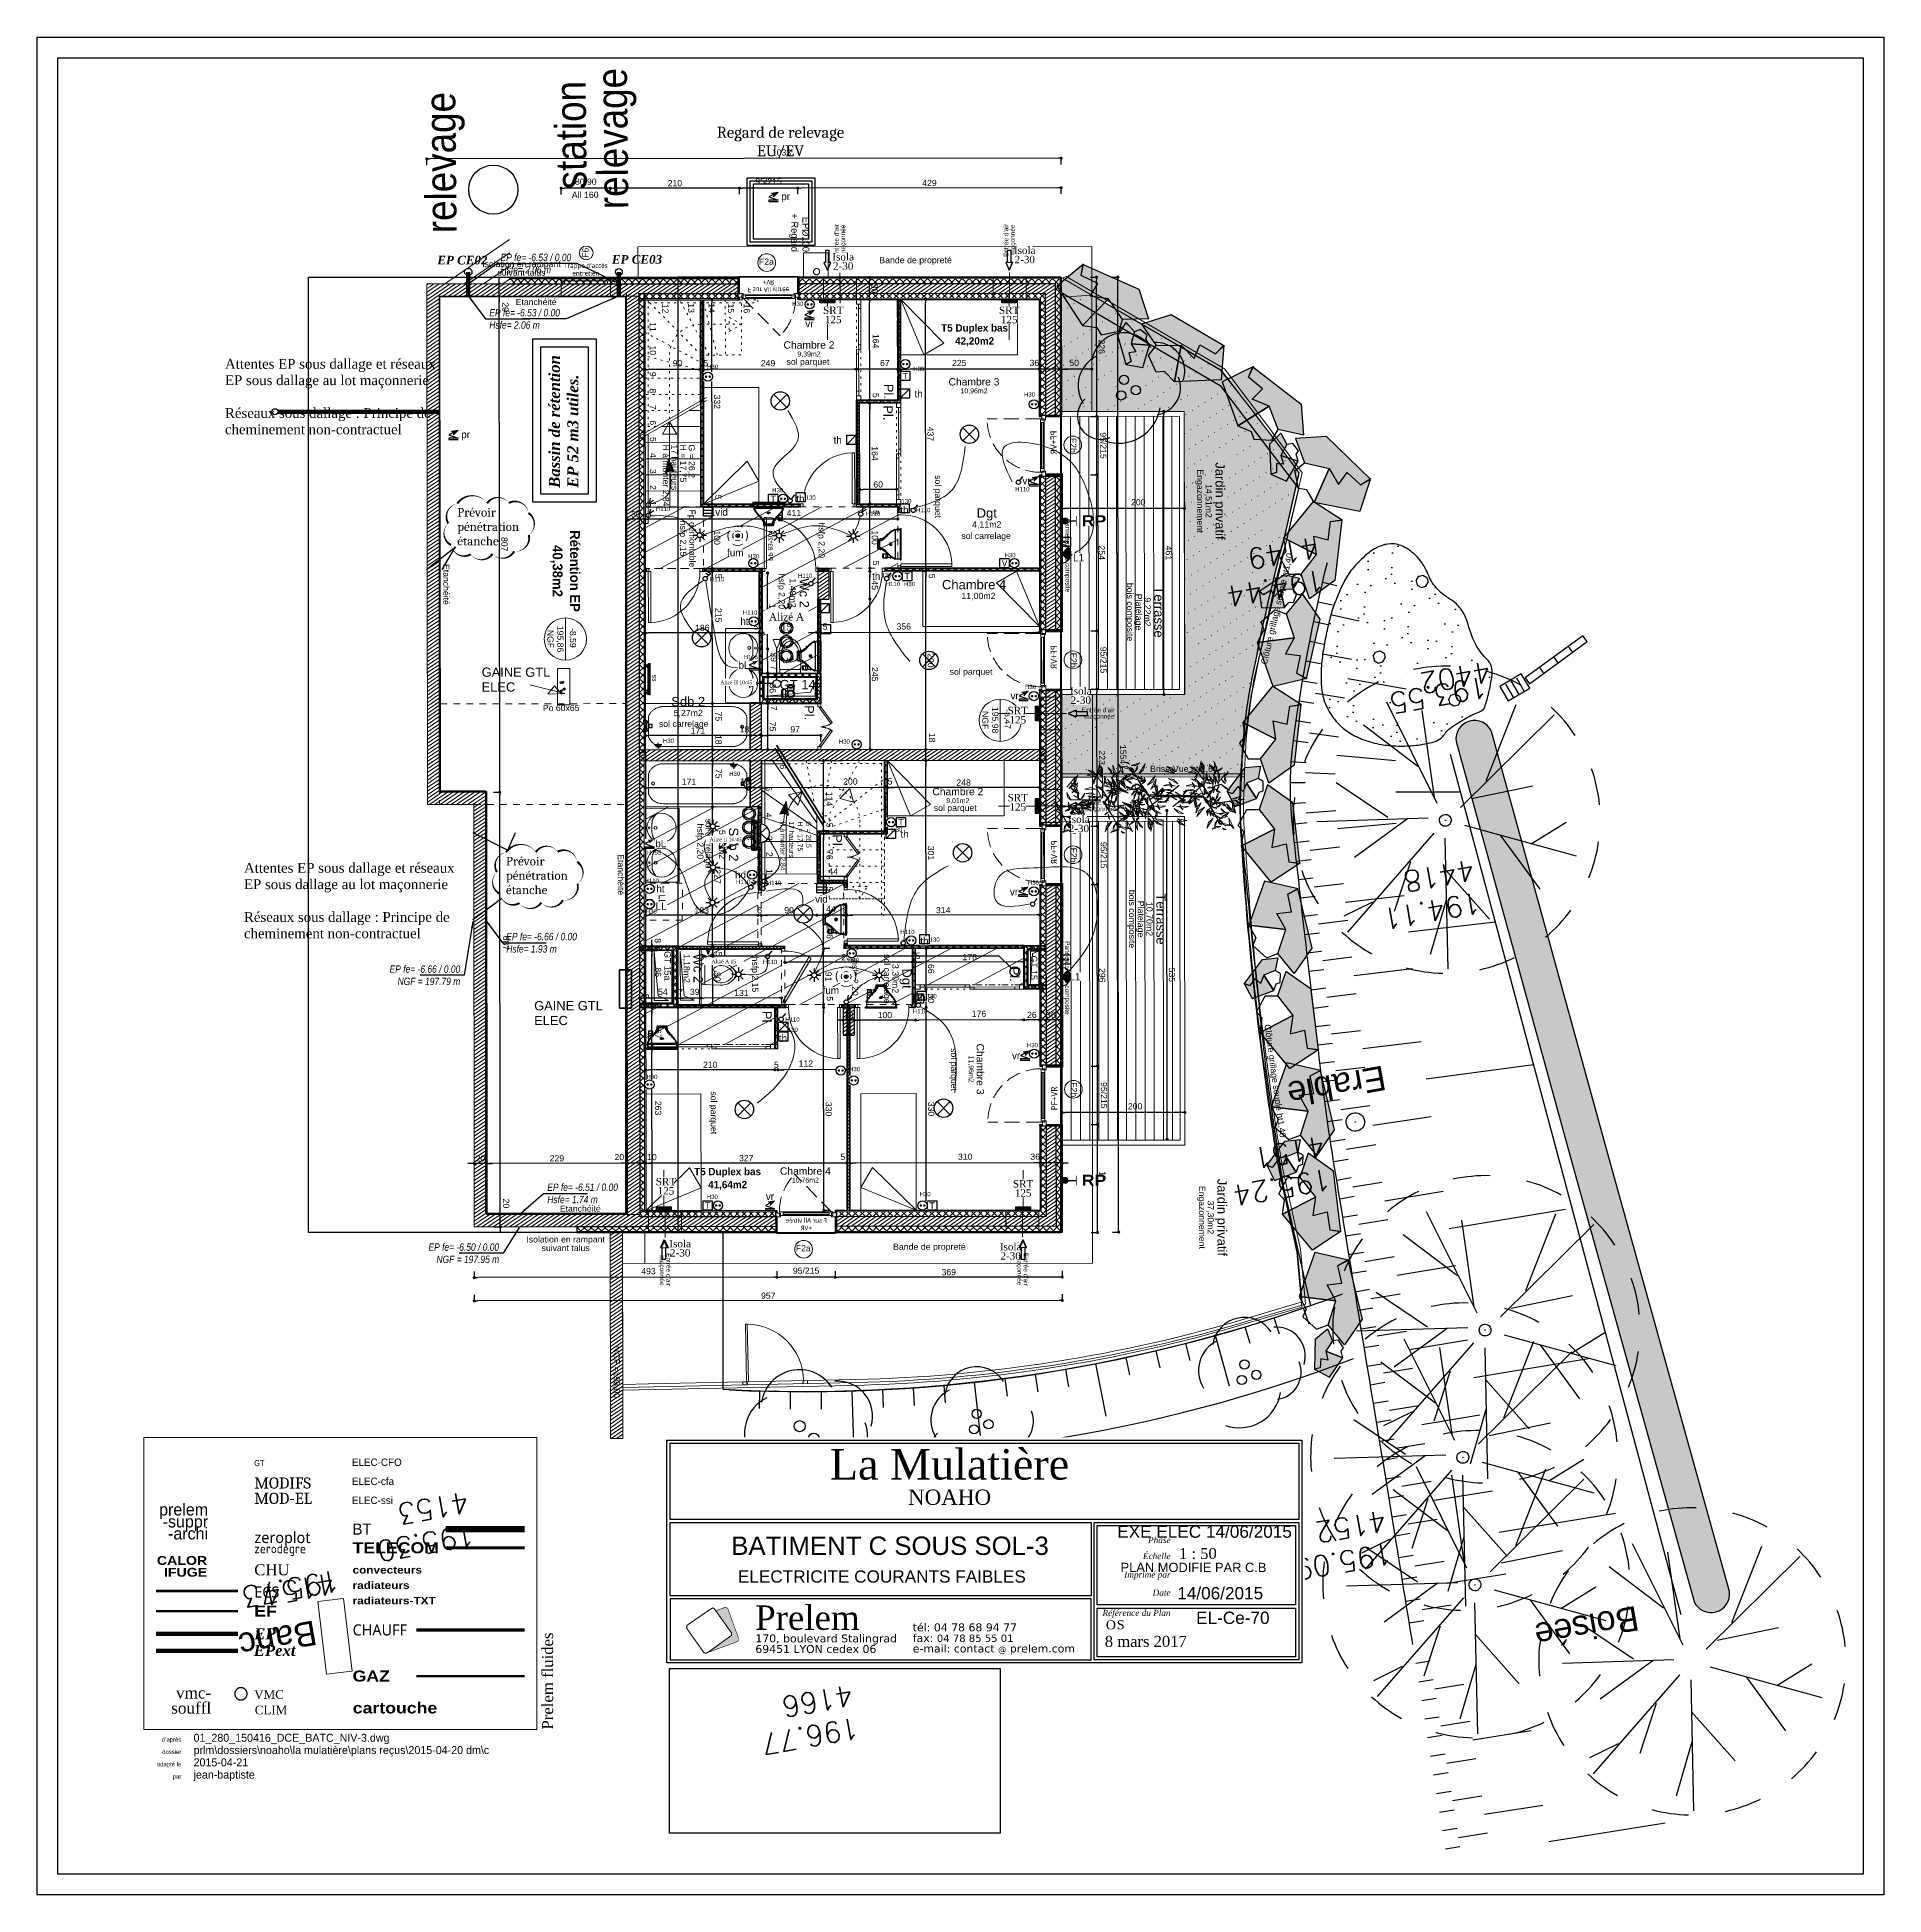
# Model space of a CAD drawing. Header units: centimetres. Extents: x 39595 to 63691, y -25920 to -14518.
# Drawn here: x 54627 to 57633, y -25920 to -22896 of the extents above; entities that cross this region are included whole.
import ezdxf
from ezdxf.enums import TextEntityAlignment as Align
from ezdxf.lldxf.tags import DXFTag

# ---------------------------------------------------------------- set-up
doc = ezdxf.new("R2010")
doc.units = ezdxf.units.CM
doc.header["$LTSCALE"] = 50.8
doc.header["$PDMODE"] = 1
doc.header["$PDSIZE"] = -2
for name, pattern in [('ACAD_ISO03W100', [20, 9.448819, -10.551181]), ('CACHE', [20.0005, 20, -0.0005]), ('prelem_vmc', [0.222222, 0.111111, -0.111111]), ('prlm_chauff', [0.732283, 0.590551, -0.051181, 0.03937, -0.051181]), ('prlm_ef', [0.165, 0.1, -0.065]), ('prlm_ep', [1.968504, 0.984252, -0.19685, 0.19685, -0.19685, 0.19685, -0.19685]), ('prlm_eu-4', [1.574803, 0.984252, -0.19685, 0.19685, -0.19685]), ('prlm_gaz', [36, 24, -3, 0, -3, 0, -3, 0, -3]), ('prlm_vmc', [0.282222, 0.141111, -0.141111]), ('Style de ligne -1', [0.41664, 0.20828, -0.20836]), ('Style de ligne -2', [0.694425, 0.48607, -0.208355]), ('Style de ligne -5', [0.20828, 0.069425, -0.138855])]:
    doc.linetypes.add(name, pattern=pattern)
for name, color, linetype, lineweight in [('01_texte', 230, 'Continuous', 9), ('Fond topo - MOB', 252, 'Continuous', 20), ('Fond topo - P', 252, 'Continuous', 25), ('prlm-ELEC-BT', 1, 'Continuous', 25), ('prlm-ELEC-CFA', 1, 'Continuous', 25), ('prlm-ELEC-CFO', 1, 'Continuous', 25), ('prlm-ELEC-SSI', 6, 'Continuous', 25), ('prlm-MOD-EL', 1, 'Continuous', 25), ('prlm-TELECOM', 3, 'Continuous', 25), ('prlm-ZCARTOUCHE', 250, 'Continuous', 25)]:
    doc.layers.add(name, color=color, linetype=linetype, lineweight=lineweight)
for name, color, linetype in [('3-BAT C-Niveau-3', 7, 'Continuous'), ('Fond topo - ASS', 252, 'Continuous'), ('Fond topo - MOB_TXT', 252, 'Continuous'), ('Fond topo - TAL', 252, 'Continuous'), ('Fond topo - TAL_HAC', 252, 'Continuous'), ('Fond topo - VEG', 252, 'Continuous'), ('Fond topo - VEG_TXT_ESSENCE', 252, 'Continuous'), ('Fond topo - Z_500', 252, 'Continuous'), ('prlm-CALORIFUGE', 114, 'Continuous'), ('prlm-CHAUFF', 4, 'Continuous'), ('prlm-CHAUFF-CONV', 1, 'Continuous'), ('prlm-CHAUFF-RAD', 4, 'Continuous'), ('prlm-CHAUFF-RADTXT', 4, 'Continuous'), ('prlm-CLIM', 142, 'Continuous'), ('prlm-EAU-CHU', 42, 'Continuous'), ('prlm-EAU-ECS', 234, 'Continuous'), ('prlm-EAU-EF', 161, 'Continuous'), ('prlm-EAU-EP', 141, 'Continuous'), ('prlm-EAU-EPEXT', 145, 'Continuous'), ('prlm-GAZ', 2, 'Continuous'), ('prlm-GT', 242, 'Continuous'), ('prlm-MOD', 64, 'Continuous'), ('prlm-VMC', 62, 'Continuous'), ('prlm-VMC-SOUFFL', 62, 'Continuous'), ('SA - arbuste', 252, 'Continuous'), ('SA - EP-réso', 252, 'EP'), ('SA - EU-réso', 252, 'EU'), ('SA - rochers', 32, 'Continuous'), ('SA - Talus', 252, 'Continuous')]:
    doc.layers.add(name, color=color, linetype=linetype)
for name, color, linetype, plot in [('Fond topo - N', 252, 'Continuous', False), ('Fond topo - NCACHE', 252, 'Continuous', False), ('Fond topo - ZCACHE', 252, 'Continuous', False), ('prlm-SUPPR-ARCHI', 222, 'Continuous', False), ('prlm-ZERODEGRE', 127, 'Continuous', False), ('prlm-ZEROPLOT', 254, 'Continuous', False)]:
    doc.layers.add(name, color=color, linetype=linetype, plot=plot)
doc.styles.add('2000_ARIAL', font='arial.ttf', dxfattribs={"height": 0.4})
doc.styles.add('Arial', font='arial.ttf')
doc.styles.add('Futura Book', font='')
doc.styles.add('Futura Std Book', font='')
doc.styles.add('Geneva', font='')
doc.styles.add('Geneva (bold)', font='')
doc.styles.add('Helvetica', font='arial.ttf')
doc.styles.add('Lignes', font='arial.ttf', dxfattribs={"height": 0.35})
doc.styles.add('Lucida Grande', font='')
doc.styles.add('prlm-chauff', font='trebucbi.ttf', dxfattribs={"height": 18})
doc.styles.add('prlm-chauff-rad', font='ariblk.ttf', dxfattribs={"height": 12})
doc.styles.add('prlm-eau-ecs', font='trebucbi.ttf', dxfattribs={"height": 18})
doc.styles.add('prlm-eau-ef', font='ariblk.ttf', dxfattribs={"height": 18})
doc.styles.add('prlm-eau-ep', font='timesbi.ttf', dxfattribs={"height": 18})
doc.styles.add('prlm-eau-euev', font='pala.ttf', dxfattribs={"height": 18})
doc.styles.add('prlm-elec-cfa', font='comic.ttf', dxfattribs={"height": 12})
doc.styles.add('prlm-elec-cfo', font='comic.ttf', dxfattribs={"height": 12})
doc.styles.add('prlm-elec-ssi', font='comic.ttf', dxfattribs={"height": 12})
doc.styles.add('prlm-georgia', font='georgia.ttf', dxfattribs={"height": 1.8})
doc.styles.add('prlm-heavy', font='ariblk.ttf', dxfattribs={"height": 18})
doc.styles.add('prlm-isocp', font='isocp.shx', dxfattribs={"height": 15})
doc.styles.add('prlm-mod', font='cambriaz.ttf', dxfattribs={"height": 18})
doc.styles.add('prlm-narrow', font='swissc.ttf', dxfattribs={"height": 10})
doc.styles.add('prlm-palatino', font='pala.ttf', dxfattribs={"height": 15})
doc.styles.add('prlm-trebuchet', font='trebuc.ttf', dxfattribs={"height": 15})
doc.styles.add('prlm-verdana', font='verdana.ttf', dxfattribs={"height": 0.9})
doc.styles.add('prlm-vmc', font='pala.ttf', dxfattribs={"height": 14})
doc.styles.add('SIMPLEX', font='simplex_.ttf', dxfattribs={"height": 1.25})
doc.styles.get('Futura Book').set_extended_font_data('Futura Book')
doc.styles.get('Futura Std Book').set_extended_font_data('Futura Std Book')
doc.styles.get('Geneva').set_extended_font_data('Geneva')
doc.styles.get('Geneva (bold)').set_extended_font_data('Geneva', bold=True)
doc.styles.get('Lucida Grande').set_extended_font_data('Lucida Grande')
tags = doc.linetypes.add('CACHE2', pattern=[4.7625, 3.175, -1.5875]).pattern_tags.tags
tags[6:7] = [DXFTag(74, 4), DXFTag(75, 0), DXFTag(340, '0'), DXFTag(46, 0.0), DXFTag(50, 0.0), DXFTag(44, 0.0), DXFTag(45, 0.0)]
tags[4:5] = [DXFTag(74, 4), DXFTag(75, 0), DXFTag(340, '0'), DXFTag(46, 0.0), DXFTag(50, 0.0), DXFTag(44, 0.0), DXFTag(45, 0.0)]
tags = doc.linetypes.add('EP', pattern='A,5,-0.25,["EP",Lignes,S=1,R=0,X=0,Y=-0.18],-1.25', length=6.5).pattern_tags.tags
tags[15:16] = [DXFTag(74, 4), DXFTag(75, 0), DXFTag(340, '0'), DXFTag(46, 0.0), DXFTag(50, 0.0), DXFTag(44, 0.0), DXFTag(45, 0.0)]
tags[4:5] = [DXFTag(74, 4), DXFTag(75, 0), DXFTag(340, '0'), DXFTag(46, 0.0), DXFTag(50, 0.0), DXFTag(44, 0.0), DXFTag(45, 0.0)]
tags = doc.linetypes.add('EU', pattern='A,5,-0.25,["EU",Lignes,S=1,R=0,X=0,Y=-0.18],-1.25', length=6.5).pattern_tags.tags
tags[15:16] = [DXFTag(74, 4), DXFTag(75, 0), DXFTag(340, '0'), DXFTag(46, 0.0), DXFTag(50, 0.0), DXFTag(44, 0.0), DXFTag(45, 0.0)]
tags[4:5] = [DXFTag(74, 4), DXFTag(75, 0), DXFTag(340, '0'), DXFTag(46, 0.0), DXFTag(50, 0.0), DXFTag(44, 0.0), DXFTag(45, 0.0)]
tags = doc.linetypes.add('L8', pattern=[0.225, 0.15, -0.075]).pattern_tags.tags
tags[6:7] = [DXFTag(74, 4), DXFTag(75, 0), DXFTag(340, '0'), DXFTag(46, 0.0), DXFTag(50, 0.0), DXFTag(44, 0.0), DXFTag(45, 0.0)]
tags[4:5] = [DXFTag(74, 4), DXFTag(75, 0), DXFTag(340, '0'), DXFTag(46, 0.0), DXFTag(50, 0.0), DXFTag(44, 0.0), DXFTag(45, 0.0)]
doc.dimstyles.new('IS', dxfattribs={"dimtxt": 10.08724, "dimasz": 5.007446, "dimexe": 2, "dimexo": 10, "dimgap": 3, "dimtad": 1, "dimdec": 1, "dimtxsty": 'Helvetica', "dimblk": 'DOT', "dimblk1": 'DOT', "dimblk2": 'DOT', "dimcen": 0, "dimdle": 10, "dimazin": 0, "dimtfac": 0.8, "dimtdec": 1, "dimtix": 1, "dimtmove": 0, "dimatfit": 0, "dimldrblk": 'VW_FILLEDARROW-1', "dimfxl": 1, "dimfrac": 2, "dimtolj": 1, "dimarcsym": 0})
doc.dimstyles.new('ISO-25', dxfattribs={"dimtxt": 2.5, "dimasz": 2.5, "dimexe": 1.25, "dimexo": 0.625, "dimtad": 1, "dimtxsty": 'Standard', "dimcen": 2.5, "dimadec": 0, "dimazin": 0, "dimtfac": 1, "dimtmove": 0, "dimatfit": 3, "dimfxl": 1, "dimarcsym": 0})
picture_1 = doc.add_image_def('image1.jpg', size_in_pixel=(1076, 536))
pattern_1 = [(34.329506, (47530.9855, 24544.9045), (-2.3465344, 4.4151757), [])]
pattern_2 = [(225.0531, (47512.718, 24548.3464), (5.6620945, -5.6516092), []), (315.0531, (47512.718, 24548.3464), (-5.6516092, -5.6620945), [])]
pattern_3 = [(45.0531, (47512.718, 24548.3464), (-5.6620945, 5.6516092), []), (135.0531, (47512.718, 24548.3464), (5.6516092, 5.6620945), [])]
pattern_4 = [(207.98931, (47512.718, 24548.346), (-14.252246, 31.966756), [])]
pattern_5 = [(315.0531, (47512.718, 24548.3464), (5.6516092, 5.6620945), []), (45.0531, (47512.718, 24548.3464), (5.6620945, -5.6516092), [])]
pattern_6 = [(315.0531, (47512.718, 24548.3464), (5.6516092, 5.6620945), []), (45.0531, (47512.718, 24548.3464), (5.6620945, -5.6516092), [])]
pattern_7 = [(315.0531, (47512.718, 24548.3464), (5.6516092, 5.6620945), []), (45.0531, (47512.718, 24548.3464), (5.6620945, -5.6516092), [])]
pattern_8 = [(45, (0, 0), (0, -1), [])]
pattern_9 = [(34.329506, (47512.718, 24548.3464), (-4.5116111, 6.6064639), []), (124.329506, (47512.718, 24548.3464), (6.6064639, 4.5116111), [])]
pattern_10 = [(45.0531, (47512.718, 24548.3464), (-5.6620945, 5.6516092), []), (135.0531, (47512.718, 24548.3464), (5.6516092, 5.6620945), [])]

msp = doc.modelspace()

# ---------------------------------------------------------------- texts
at = {"color": 7, "style": 'Helvetica'}
for s, height, rotation, p in [('Chambre 4', 15.13, 0.0531, (56099.9, -23794.9)), ('11,00m2', 10.22, 0.0531, (56131.5, -23811)), ('H à monter 2,84', 8, 270.0531, (55836.9, -24172.8)), ('17 hauteurs', 8, 270.0531, (55851, -24172.7)), ('H = 17,75', 8, 270.0531, (55865, -24172.7)), ('G = 26,5', 8, 270.0531, (55879, -24172.7))]:
    msp.add_text(s, height=height, rotation=rotation, dxfattribs=at).set_placement(p)
at = {"color": 7}
for s, insert, char_height, attachment_point, rotation, line_spacing_factor, style in [('Bande de propreté', (56056.9, -23254.1), 10.217, 2, 0.0531, 0.834288, 'Helvetica'), ('12', (55654.7, -23330.2), 10.09, 1, 270.0531, 0.834288, 'Helvetica'), ('13\\P', (55696.7, -23329.5), 10.09, 1, 270.0531, 0.834288, 'Helvetica'), ('14\\P', (55730.1, -23329.4), 10.09, 1, 270.0531, 0.834288, 'Helvetica'), ('15\\P', (55761.5, -23329.9), 10.09, 1, 270.0531, 0.834288, 'Helvetica'), ('16\\P', (55787.2, -23330), 10.09, 1, 270.0531, 0.834288, 'Helvetica'), ('11', (55634.3, -23360.1), 10.09, 1, 270.0531, 0.834288, 'Helvetica'), ('10\\P', (55634.3, -23398.2), 10.09, 1, 270.0531, 0.834288, 'Helvetica'), ('Chambre 2\\P{\\H0.6752x;9,39m2}\\P', (55883.4, -23391.3), 12, 2, 0.0531, 0.834288, 'Helvetica'), ('9\\P', (55634.4, -23441.1), 10.1, 1, 270.0531, 0.834288, 'Helvetica'), ('Pl.\\P', (56020.6, -23472.8), 15.13, 2, 270.0531, 0.834288, 'Helvetica'), ('Chambre 3\\P{\\H0.6752x;10,96m2}\\P', (56152, -23451.2), 12, 2, 0.0531, 0.834288, 'Helvetica'), ('8\\P', (55634.4, -23468), 10.1, 1, 270.0531, 0.834288, 'Helvetica'), ('6\\P', (55634.4, -23520.1), 10.1, 1, 270.0531, 0.834288, 'Helvetica'), ('7\\P', (55634.4, -23494.7), 10.1, 1, 270.0531, 0.834288, 'Helvetica'), ('Pl.\\P', (56019.7, -23507.8), 15.13, 2, 270.0531, 0.834288, 'Helvetica'), ('5\\P', (55634.5, -23547), 10.1, 1, 270.0531, 0.834288, 'Helvetica'), ('4\\P', (55634.5, -23573.1), 10.1, 1, 270.0531, 0.834288, 'Helvetica'), ('G = 26,2\\PH = 17,75\\P17 hauteurs\\PH à monter 2,84\\P', (55697.6, -23559.3), 10.087, 1, 270.0531, 0.834288, 'Helvetica'), ('3\\P', (55634.5, -23599.1), 10.1, 1, 270.0531, 0.834288, 'Helvetica'), ('Jardin privatif\\P{\\H0.6667x;14,51m2}\\P{\\H0.6667x;Engazonnement}{\\H0.6667x;\\P}', (56560.3, -23651.2), 15.131, 2, 270.0531, 0.834288, 'Helvetica'), ('2\\P', (55634.5, -23625.3), 10.1, 1, 270.0531, 0.834288, 'Helvetica'), ('1\\P', (55634.5, -23651.5), 10.1, 1, 270.0531, 0.834288, 'Helvetica'), ('Fp démontable\\P', (55698.7, -23712.2), 10.087, 2, 270.0531, 0.834288, 'Helvetica'), ('Dgt\\P{\\H0.6752x;4,11m2}\\P', (56172.8, -23663.3), 15.131, 2, 0.0531, 0.834288, 'Helvetica'), ('Clôture grillage souple ht1,40', (56639.9, -23825.5), 10.217, 2, 76.8153, 0.834288, 'Helvetica'), ('Wc 2\\P{\\H0.6752x;1,49m2}\\P', (55883.3, -23801.2), 15.131, 2, 270.0531, 0.834288, 'Helvetica'), ('Terrasse\\P{\\H0.6752x;9,22m2}\\P{\\H0.6752x;Platelage \\Pbois composite}\\P', (56460.7, -23832), 15.131, 2, 270.0531, 0.834288, 'Helvetica'), ('Sdb 2\\P{\\H0.6752x;5,27m2}\\P', (55686.8, -23970.2), 15.131, 2, 0.0531, 0.834288, 'Helvetica'), ('Pl.\\P', (55891.5, -23995.9), 15.13, 2, 270.0531, 0.834288, 'Helvetica'), ('6\\P', (55846.1, -24080.1), 10.1, 1, 270.0531, 0.834288, 'Helvetica'), ('5\\P', (55822.9, -24115.8), 10.1, 1, 270.0531, 0.834288, 'Helvetica'), ('Chambre 2\\P{\\H0.6752x;9,01m2}\\P', (56125.7, -24118.2), 12, 2, 0.0531, 0.834288, 'Helvetica'), ('4\\P', (55822.7, -24158.7), 10.1, 1, 270.0531, 0.834288, 'Helvetica'), ('Sdb 2\\P{\\H0.6752x;5,43m2}\\P', (55768.3, -24210.4), 15.131, 2, 270.0531, 0.834288, 'Helvetica'), ('3\\P', (55823.7, -24196.2), 10.1, 1, 270.0531, 0.834288, 'Helvetica'), ('Pl.\\P', (55937, -24206), 15.13, 2, 270.0531, 0.834288, 'Helvetica'), ('2\\P', (55824.2, -24222.6), 10.1, 1, 270.0531, 0.834288, 'Helvetica'), ('1\\P', (55824.2, -24250.2), 10.1, 1, 270.0531, 0.834288, 'Helvetica'), ('LL', (55649.6, -24299.8), 10.66, 2, 270.0104, 1.060906, 'Geneva'), ('Terrasse\\P{\\H0.6752x;10,70m2}\\P{\\H0.6752x;Platelage \\Pbois composite}\\P', (56464, -24331.7), 15.131, 2, 270.0531, 0.834288, 'Helvetica'), ('Wc 2\\P{\\H0.6752x;1,18m2}\\P', (55710.5, -24412), 15.131, 2, 270.0531, 0.834288, 'Helvetica'), ('Dgt\\P{\\H0.6752x;3,30m2}\\P', (56050.4, -24428.6), 15.131, 2, 270.0531, 0.834288, 'Helvetica'), ('Pl.\\P', (56225.5, -24421.6), 15.13, 2, 270.0531, 0.834288, 'Helvetica'), ('Pl.\\P', (55822.5, -24493.5), 15.13, 2, 270.0531, 0.834288, 'Helvetica'), ('Clôture grillage souple ht1,40', (56647.5, -24594.4), 10.217, 2, 277.8155, 0.834288, 'Helvetica'), ('Chambre 3\\P{\\H0.6752x;11,96m2}\\P', (56168.3, -24575.9), 12, 2, 270.0531, 0.834288, 'Helvetica'), ('Chambre 4\\P{\\H0.6752x;10,76m2}\\P', (55877.5, -24735.9), 12, 2, 0.0531, 0.834288, 'Helvetica'), ('Bande de propreté', (56079.3, -24859.9), 10.217, 2, 0.0531, 0.834288, 'Helvetica')]:
    msp.add_mtext(s, dxfattribs=dict(at, insert=insert, char_height=char_height, attachment_point=attachment_point, rotation=rotation, line_spacing_factor=line_spacing_factor, style=style))
at = {"color": 18, "true_color": 0x000000, "insert": (56563.5, -24817.3), "char_height": 15.131, "attachment_point": 2, "rotation": 270.0531, "line_spacing_factor": 0.834288, "style": 'Helvetica'}
msp.add_mtext('Jardin privatif\\P{\\H0.6667x;37,30m2}\\P{\\H0.6667x;Engazonnement}{\\H0.6667x;\\P}', dxfattribs=at)
at = {"layer": '01_texte', "style": 'Arial'}
for s, p in [('GAINE GTL', (55350.5, -23937.4)), ('ELEC', (55350.5, -23961.5))]:
    msp.add_text(s, height=15, dxfattribs=at).set_placement(p)
at = {"layer": '3-BAT C-Niveau-3', "color": 7}
for s, insert, char_height, attachment_point, rotation, line_spacing_factor, style in [('All 160', (55519.1, -23147.9), 10.22, 2, 0.0531, 0.834288, 'Helvetica'), ('Isolation en rampant\\Psuivant talus\\P\\P', (55415.3, -23260.4), 10.087, 2, 0.0531, 0.834288, 'Helvetica'), ("Trappe d'accès\\Pentretien", (55520.2, -23264.3), 7.621, 2, 0.0531, 0.978845, 'Lucida Grande'), ('Etanchéité\\P', (55439.2, -23322.3), 10.09, 2, 0.0531, 0.834288, 'Helvetica'), ('T5 Duplex bas\\P42,20m2', (56153, -23381.5), 12, 5, 0.0531, 1.060906, 'Geneva (bold)'), ('Rétention EP\\P40,38m2', (55486.5, -23765.3), 15.985, 5, 270.0531, 1.060906, 'Geneva (bold)'), ('Panneaux bois composite', (56308.4, -23680.2), 7.552, 1, 270.0531, 0.962448, 'Futura Book'), ('Etanchéité\\P', (55298.1, -23787.1), 10.09, 2, 270.0531, 0.834288, 'Helvetica'), ('Po 60x65\\P', (55450.2, -23983.2), 10.09, 1, 0.0531, 0.834288, 'Helvetica'), ('Brise-Vue ht 1,60', (56493.8, -24082.1), 10.217, 2, 0.0531, 0.834288, 'Helvetica'), ('Etanchéité\\P', (55582.3, -24259.6), 10.09, 2, 270.0531, 0.834288, 'Helvetica'), ('Panneaux bois composite', (56307.8, -24367.9), 7.552, 1, 270.0531, 0.962448, 'Futura Book'), ('T5 Duplex bas\\P41,64m2', (55750.9, -24754.7), 12, 5, 0.0531, 1.060906, 'Geneva (bold)'), ('Etanchéité\\P', (55511.1, -24798), 10.09, 2, 0.0531, 0.834288, 'Helvetica'), ('Isolation en rampant\\Psuivant talus\\P\\P', (55487.2, -24848.1), 10.087, 2, 0.0531, 0.834288, 'Helvetica')]:
    msp.add_mtext(s, dxfattribs=dict(at, insert=insert, char_height=char_height, attachment_point=attachment_point, rotation=rotation, line_spacing_factor=line_spacing_factor, style=style))
at = {"layer": '3-BAT C-Niveau-3', "color": 5, "true_color": 0x0000ff, "attachment_point": 1, "line_spacing_factor": 0.25}
for s, insert, char_height, rotation, style in [('GT 14', (55835.6, -23942.5), 15.13, 0.0531, 'Helvetica'), ('GT 15a', (55658.5, -24384), 10.66, 270.0531, 'Geneva'), ('GT 15', (56255, -24391.2), 10.66, 270.0531, 'Geneva')]:
    msp.add_mtext(s, dxfattribs=dict(at, insert=insert, char_height=char_height, rotation=rotation, style=style))
at = {"layer": '3-BAT C-Niveau-3', "color": 18, "true_color": 0x000000, "insert": (55575.5, -25068.9), "char_height": 10.087, "attachment_point": 2, "rotation": 270.0531, "line_spacing_factor": 0.834288, "style": 'Helvetica'}
msp.add_mtext('NGF =198,00\\P', dxfattribs=at)
at = {"layer": 'Fond topo - MOB_TXT', "style": '2000_ARIAL'}
msp.add_text('Banc', height=40, rotation=190.0656, dxfattribs=at).set_placement((55078, -25473.1))
at = {"layer": 'Fond topo - VEG_TXT_ESSENCE', "style": '2000_ARIAL'}
for s, p in [('Erable', (56818.4, -24569.9)), ('Boisée', (57230.1, -25449.4))]:
    msp.add_text(s, height=40, rotation=190.0656, dxfattribs=at).set_placement(p)
at = {"layer": 'prlm-EAU-EP', "char_height": 12, "width": 136.317, "attachment_point": 4, "style": 'prlm-eau-ep'}
for s, insert in [('\\pxt15000;{\\fArial Narrow|b0|i1|c0|p34;EP fe= -6.53 / 0.00 Hsfe= 2.06 m}', (55363, -23354.9)), ('\\pxt15000;{\\fArial Narrow|b0|i1|c0|p34;EP fe= -6.66 / 0.00 Hsfe= 1.93 m}', (55390.6, -24370.4)), ('\\pxt15000;{\\fArial Narrow|b0|i1|c0|p34;EP fe= -6.51 / 0.00 Hsfe= 1.74 m}', (55457.4, -24778.4))]:
    msp.add_mtext(s, dxfattribs=dict(at, insert=insert))
at = {"layer": 'prlm-EAU-EP', "insert": (55459.9, -23629.9), "char_height": 18, "attachment_point": 1, "rotation": 90, "style": 'prlm-eau-ep'}
msp.add_mtext_dynamic_manual_height_columns('Bassin de rétention EP 52 m3 utiles.', width=226.586, gutter_width=75, heights=[0], dxfattribs=at)
at = {"layer": 'prlm-EAU-EPEXT', "char_height": 14, "attachment_point": 1, "style": 'prlm-eau-ep'}
for s, insert in [('EP CE02', (55278.3, -23252.2)), ('EP CE03', (55562.5, -23251))]:
    msp.add_mtext_dynamic_manual_height_columns(s, width=91.584, gutter_width=75, heights=[0], dxfattribs=dict(at, insert=insert))
at = {"layer": 'prlm-EAU-EPEXT'}
for s, insert, char_height, width, attachment_point, style in [('\\pxt15000;{\\fArial Narrow|b0|i1|c0|p34;EP fe= -6.53 / 0.00 Hsfe= 2.06 m}', (55381.3, -23264.9), 12, 136.317, 4, 'prlm-eau-ep'), ('Attentes EP sous dallage et réseaux EP sous dallage au lot maçonnerie\\P\\PRéseaux sous dallage : Principe de cheminement non-contractuel', (54932.7, -23420), 16, 350.574, 1, 'prlm-eau-euev'), ('Attentes EP sous dallage et réseaux EP sous dallage au lot maçonnerie\\P\\PRéseaux sous dallage : Principe de cheminement non-contractuel', (54963.6, -24240.4), 16, 350.574, 1, 'prlm-eau-euev'), ('\\pxt15000;{\\fArial Narrow|b0|i1|c0|p34;EP fe= -6.66 / 0.00 NGF = 197.79 m}', (55315.7, -24423.3), 12, 136.317, 6, 'prlm-eau-ep'), ('\\pxt15000;{\\fArial Narrow|b0|i1|c0|p34;EP fe= -6.50 / 0.00 NGF = 197.95 m}', (55379, -24875.8), 12, 136.317, 6, 'prlm-eau-ep')]:
    msp.add_mtext(s, dxfattribs=dict(at, insert=insert, char_height=char_height, width=width, attachment_point=attachment_point, style=style))
at = {"layer": 'prlm-ELEC-CFO', "style": 'Arial'}
for s, height, p in [('H110', 7, (55634.2, -23667.6)), ('H110', 7, (55975.9, -23675.4)), ('H110', 7, (56057.6, -23669.5)), ('H110', 7, (55722.2, -23782)), ('H110', 7, (55865.5, -23776.4)), ('H30', 7, (55645.7, -24045.1)), ('H30', 7, (55753.5, -24098.7)), ('H110', 7, (55814.7, -24276.5)), ('H110', 7, (56031.9, -24356.2)), ('H110', 7, (55808.4, -24405.1)), ('GAINE GTL', 15, (55436, -24480.3)), ('ELEC', 15, (55436, -24504.4)), ('H110', 7, (55844.8, -24498.7)), ('H110', 7, (56052.6, -24485.2))]:
    msp.add_text(s, height=height, dxfattribs=at).set_placement(p)
at = {"layer": 'prlm-MOD', "insert": (55837, -23067.9), "char_height": 18, "width": 209.662, "attachment_point": 5, "style": 'prlm-mod'}
msp.add_mtext('Regard de relevage EU/EV', dxfattribs=at)
at = {"layer": 'prlm-MOD', "color": 6, "char_height": 14, "width": 89.155, "attachment_point": 1, "style": 'prlm-mod'}
for insert in [(55310.9, -23662.7), (55390.2, -24230.5)]:
    msp.add_mtext('Prévoir pénétration étanche', dxfattribs=dict(at, insert=insert))
at = {"layer": 'SA - EP-réso', "style": 'Arial', "width": 0.8575}
msp.add_text('relevage', height=50, rotation=90.5613, dxfattribs=at).set_placement((55309.8, -23215.1))
at = {"layer": 'SA - EU-réso', "style": 'Arial', "width": 0.8575}
for s, p in [('relevage', (55589.3, -23176)), ('station', (55521.5, -23143.8))]:
    msp.add_text(s, height=50, rotation=90.5613, dxfattribs=at).set_placement(p)

# ---------------------------------------------------------------- blocks, each defined once
blk = doc.blocks.new('PORTE FENETRE TYPE 3')
at = {"color": 7, "linetype": 'Style de ligne -2', "lineweight": 5}
blk.add_line((5.1, 14.7), (65.9, 76.9), dxfattribs=at)
at = {"color": 7, "linetype": 'Continuous', "lineweight": 25, "flags": 128}
for points in [[(-2, 18), (0, 18), (0, 14)], [(0, 7.7), (0, -18), (-2, -18)], [(97, 18), (95, 18), (95, 14)], [(95, 7.7), (95, -18), (97, -18)]]:
    blk.add_lwpolyline(points, dxfattribs=at)
at = {"color": 7, "linetype": 'Continuous', "lineweight": 13, "flags": 128}
for points in [[(-2, 14), (6, 14), (6, 8), (-2, 8)], [(4, 16), (10, 16), (10, 10), (4, 10)], [(10, 16), (85, 16), (85, 14.5), (10, 14.5)], [(10, 11.5), (85, 11.5), (85, 10), (10, 10)], [(85, 16), (91, 16), (91, 10), (85, 10)], [(89, 14), (97, 14), (97, 8), (89, 8)]]:
    blk.add_lwpolyline(points, close=True, dxfattribs=at)
blk.add_lwpolyline([(0, 9.5), (0, -19.5), (95, -19.5), (95, 9.5)], dxfattribs=at)
at = {"color": 7, "linetype": 'Style de ligne -2', "lineweight": 5}
blk.add_arc((4, 16), 87, 360, 44.5337, dxfattribs=at)
at = {"color": 7, "insert": (47.2, 5.8), "char_height": 7.621, "attachment_point": 2, "line_spacing_factor": 0.978845, "style": 'Lucida Grande'}
blk.add_mtext('F sur All vitrée\\P+VR ', dxfattribs=at)
blk = doc.blocks.new('PORTE FENETRE TYPE 3bis')
at = {"color": 7, "linetype": 'Style de ligne -2', "lineweight": 5}
blk.add_line((4, 16), (4, 103), dxfattribs=at)
at = {"color": 7, "linetype": 'Continuous', "lineweight": 25, "flags": 128}
for points in [[(-2, 18), (0, 18), (0, 14)], [(0, 7.7), (0, -18), (-2, -18)], [(97, 18), (95, 18), (95, 14)], [(95, 7.7), (95, -18), (97, -18)]]:
    blk.add_lwpolyline(points, dxfattribs=at)
at = {"color": 7, "linetype": 'Continuous', "lineweight": 13, "flags": 128}
for points in [[(-2, 14), (6, 14), (6, 8), (-2, 8)], [(4, 16), (10, 16), (10, 10), (4, 10)], [(10, 16), (85, 16), (85, 14.5), (10, 14.5)], [(10, 11.5), (85, 11.5), (85, 10), (10, 10)], [(85, 16), (91, 16), (91, 10), (85, 10)], [(89, 14), (97, 14), (97, 8), (89, 8)]]:
    blk.add_lwpolyline(points, close=True, dxfattribs=at)
at = {"color": 7, "linetype": 'Style de ligne -2', "lineweight": 5}
blk.add_arc((4, 16), 87, 360, 90, dxfattribs=at)
at = {"color": 7, "insert": (23.2, -0.2), "char_height": 10.16, "attachment_point": 1, "line_spacing_factor": 0.978845, "style": 'Lucida Grande'}
blk.add_mtext('PF+VR ', dxfattribs=at)
blk = doc.blocks.new('Groupe-25-1')
at = {"color": 7, "linetype": 'Continuous', "lineweight": 5}
blk.add_line((16809, -46144.3), (16796.2, -46076.7), dxfattribs=at)
blk.add_circle((16802.6, -46110.5), 34.4, dxfattribs=at)
at = {"color": 7, "insert": (16799.5, -46111), "char_height": 10.07, "width": 91.684, "attachment_point": 2, "rotation": 280.7236, "line_spacing_factor": 0.962448, "style": 'Arial'}
blk.add_mtext('195,86\\PNGF', dxfattribs=at)
at = {"color": 7, "insert": (16816.3, -46089.6), "char_height": 10.07, "attachment_point": 1, "rotation": 280.7236, "line_spacing_factor": 0.962448, "style": 'Arial'}
blk.add_mtext('-8,59', dxfattribs=at)
blk = doc.blocks.new('Groupe-26-1')
at = {"color": 7, "linetype": 'Continuous', "lineweight": 5, "flags": 128}
for points in [[(16692.9, -45537.7), (16693.8, -45542.6), (16688.9, -45543.5), (16688, -45538.6)], [(16761.7, -45524.7), (16762.6, -45529.6), (16693.8, -45542.6), (16692.9, -45537.7)], [(16766.6, -45523.7), (16767.5, -45528.7), (16762.6, -45529.6), (16761.7, -45524.7)]]:
    blk.add_lwpolyline(points, close=True, dxfattribs=at)
blk = doc.blocks.new('Groupe-27-1')
at = {"linetype": 'Continuous', "lineweight": 5, "true_color": 0xc0c0c0}
h = blk.add_hatch(dxfattribs=at)
h.set_pattern_fill('BOIS 45', color=9, style=0, pattern_type=2)
h.set_pattern_definition(pattern_8)
h.paths.add_polyline_path([(17520.9, -45702.3), (17525.8, -45701.4), (17526.3, -45704), (17521.4, -45705)])
h = blk.add_hatch(dxfattribs=at)
h.set_pattern_fill('BOIS 45', color=9, style=0, pattern_type=2)
h.set_pattern_definition(pattern_8)
h.paths.add_polyline_path([(17542.2, -45698.3), (17547.1, -45697.3), (17547.6, -45700), (17542.7, -45700.9)])
h = blk.add_hatch(dxfattribs=at)
h.set_pattern_fill('BOIS 45', color=9, style=0, pattern_type=2)
h.set_pattern_definition(pattern_8)
h.paths.add_polyline_path([(17547.6, -45700), (17548.6, -45704.9), (17545.9, -45705.4), (17545, -45700.5)])
h = blk.add_hatch(dxfattribs=at)
h.set_pattern_fill('BOIS 45', color=9, style=0, pattern_type=2)
h.set_pattern_definition(pattern_8)
h.paths.add_polyline_path([(17558.8, -45759.2), (17559.8, -45764.1), (17557.1, -45764.6), (17556.2, -45759.7)])
h = blk.add_hatch(dxfattribs=at)
h.set_pattern_fill('BOIS 45', color=9, style=0, pattern_type=2)
h.set_pattern_definition(pattern_8)
h.paths.add_polyline_path([(17569.3, -45814.2), (17570.2, -45819.1), (17567.5, -45819.6), (17566.6, -45814.7)])
h = blk.add_hatch(dxfattribs=at)
h.set_pattern_fill('BOIS 45', color=9, style=0, pattern_type=2)
h.set_pattern_definition(pattern_8)
h.paths.add_polyline_path([(17570, -45818.1), (17570.9, -45823), (17568.3, -45823.5), (17567.4, -45818.6)])
h = blk.add_hatch(dxfattribs=at)
h.set_pattern_fill('BOIS 45', color=9, style=0, pattern_type=2)
h.set_pattern_definition(pattern_8)
h.paths.add_polyline_path([(17573.3, -45952.4), (17568.4, -45953.3), (17567.9, -45950.7), (17572.8, -45949.7)])
h = blk.add_hatch(dxfattribs=at)
h.set_pattern_fill('BOIS 45', color=9, style=0, pattern_type=2)
h.set_pattern_definition(pattern_8)
h.paths.add_polyline_path([(17594.7, -45948.3), (17589.8, -45949.3), (17589.3, -45946.6), (17594.2, -45945.7)])
h = blk.add_hatch(dxfattribs=at)
h.set_pattern_fill('BOIS 45', color=9, style=0, pattern_type=2)
h.set_pattern_definition(pattern_8)
h.paths.add_polyline_path([(17593.2, -45940.8), (17594.2, -45945.7), (17591.5, -45946.2), (17590.6, -45941.3)])
at = {"color": 7, "linetype": 'Continuous', "lineweight": 13, "flags": 128}
for points in [[(17520.9, -45702.3), (17520.8, -45701.3), (17546.9, -45696.3), (17547.1, -45697.3)], [(17520.9, -45702.3), (17525.8, -45701.4), (17526.3, -45704), (17521.4, -45705)], [(17542.2, -45698.3), (17547.1, -45697.3), (17547.6, -45700), (17542.7, -45700.9)], [(17547.6, -45700), (17548.6, -45704.9), (17545.9, -45705.4), (17545, -45700.5)], [(17546.9, -45696.4), (17547.9, -45696.2), (17595.8, -45949.1), (17594.8, -45949.3)], [(17558.8, -45759.2), (17559.8, -45764.1), (17557.1, -45764.6), (17556.2, -45759.7)], [(17569.3, -45814.2), (17570.2, -45819.1), (17567.5, -45819.6), (17566.6, -45814.7)], [(17570, -45818.1), (17570.9, -45823), (17568.3, -45823.5), (17567.4, -45818.6)], [(17573.3, -45952.4), (17568.4, -45953.3), (17567.9, -45950.7), (17572.8, -45949.7)], [(17594.6, -45948.4), (17594.8, -45949.3), (17568.6, -45954.3), (17568.4, -45953.3)], [(17594.7, -45948.3), (17589.8, -45949.3), (17589.3, -45946.6), (17594.2, -45945.7)], [(17593.2, -45940.8), (17594.2, -45945.7), (17591.5, -45946.2), (17590.6, -45941.3)]]:
    blk.add_lwpolyline(points, close=True, dxfattribs=at)
at = {"color": 7, "linetype": 'Continuous', "lineweight": 5, "flags": 128}
blk.add_lwpolyline([(17567.9, -45950.6), (17591.5, -45946.1), (17545, -45700.5), (17521.4, -45705), (17520.9, -45702.3), (17547.1, -45697.3), (17594.7, -45948.3), (17568.4, -45953.3)], close=True, dxfattribs=at)
blk = doc.blocks.new('Groupe-28-1')
at = {"linetype": 'Continuous', "lineweight": 5, "true_color": 0xc0c0c0}
h = blk.add_hatch(dxfattribs=at)
h.set_pattern_fill('BOIS 45', color=9, style=0, pattern_type=2)
h.set_pattern_definition(pattern_8)
h.paths.add_polyline_path([(17666.3, -46353.6), (17671.2, -46352.7), (17671.7, -46355.4), (17666.8, -46356.3)])
h = blk.add_hatch(dxfattribs=at)
h.set_pattern_fill('BOIS 45', color=9, style=0, pattern_type=2)
h.set_pattern_definition(pattern_8)
h.paths.add_polyline_path([(17645, -46357.7), (17649.9, -46356.7), (17650.4, -46359.4), (17645.5, -46360.3)])
h = blk.add_hatch(dxfattribs=at)
h.set_pattern_fill('BOIS 45', color=9, style=0, pattern_type=2)
h.set_pattern_definition(pattern_8)
h.paths.add_polyline_path([(17671.7, -46355.3), (17672.7, -46360.3), (17670, -46360.8), (17669.1, -46355.9)])
h = blk.add_hatch(dxfattribs=at)
h.set_pattern_fill('BOIS 45', color=9, style=0, pattern_type=2)
h.set_pattern_definition(pattern_8)
h.paths.add_polyline_path([(17683, -46414.5), (17683.9, -46419.4), (17681.2, -46420), (17680.3, -46415)])
h = blk.add_hatch(dxfattribs=at)
h.set_pattern_fill('BOIS 45', color=9, style=0, pattern_type=2)
h.set_pattern_definition(pattern_8)
h.paths.add_polyline_path([(17693.4, -46469.6), (17694.3, -46474.5), (17691.7, -46475), (17690.7, -46470.1)])
h = blk.add_hatch(dxfattribs=at)
h.set_pattern_fill('BOIS 45', color=9, style=0, pattern_type=2)
h.set_pattern_definition(pattern_8)
h.paths.add_polyline_path([(17705.2, -46648.6), (17700.3, -46649.5), (17699.8, -46646.9), (17704.7, -46645.9)])
h = blk.add_hatch(dxfattribs=at)
h.set_pattern_fill('BOIS 45', color=9, style=0, pattern_type=2)
h.set_pattern_definition(pattern_8)
h.paths.add_polyline_path([(17726.5, -46644.5), (17721.6, -46645.5), (17721.1, -46642.8), (17726, -46641.9)])
h = blk.add_hatch(dxfattribs=at)
h.set_pattern_fill('BOIS 45', color=9, style=0, pattern_type=2)
h.set_pattern_definition(pattern_8)
h.paths.add_polyline_path([(17725.1, -46637), (17726, -46641.9), (17723.4, -46642.4), (17722.4, -46637.5)])
at = {"color": 7, "linetype": 'Continuous', "lineweight": 13, "flags": 128}
for points in [[(17645.1, -46357.7), (17644.9, -46356.7), (17671.1, -46351.7), (17671.2, -46352.7)], [(17666.3, -46353.6), (17671.2, -46352.7), (17671.7, -46355.4), (17666.8, -46356.3)], [(17671, -46351.7), (17672, -46351.5), (17727.6, -46645.3), (17726.7, -46645.5)], [(17645, -46357.7), (17649.9, -46356.7), (17650.4, -46359.4), (17645.5, -46360.3)], [(17671.7, -46355.3), (17672.7, -46360.3), (17670, -46360.8), (17669.1, -46355.9)], [(17683, -46414.5), (17683.9, -46419.4), (17681.2, -46420), (17680.3, -46415)], [(17693.4, -46469.6), (17694.3, -46474.5), (17691.7, -46475), (17690.7, -46470.1)], [(17705.2, -46648.6), (17700.3, -46649.5), (17699.8, -46646.9), (17704.7, -46645.9)], [(17726.5, -46644.5), (17726.7, -46645.5), (17700.5, -46650.5), (17700.3, -46649.5)], [(17726.5, -46644.5), (17721.6, -46645.5), (17721.1, -46642.8), (17726, -46641.9)], [(17725.1, -46637), (17726, -46641.9), (17723.4, -46642.4), (17722.4, -46637.5)]]:
    blk.add_lwpolyline(points, close=True, dxfattribs=at)
at = {"color": 7, "linetype": 'Continuous', "lineweight": 5, "flags": 128}
blk.add_lwpolyline([(17699.8, -46646.9), (17723.4, -46642.4), (17669.1, -46355.9), (17645.5, -46360.3), (17645, -46357.7), (17671.2, -46352.7), (17726.5, -46644.5), (17700.3, -46649.5)], close=True, dxfattribs=at)
blk = doc.blocks.new('_DOT')
at = {"color": 0, "linetype": 'ByBlock', "lineweight": -2}
blk.add_line((-0.5, 0), (-1, 0), dxfattribs=at)
at = {"color": 0, "linetype": 'ByBlock', "const_width": 0.5}
blk.add_lwpolyline([(-0.25, 0, 1), (0.25, 0, 1)], format="xyb", close=True, dxfattribs=at)
blk = doc.blocks.new('*D37')
at = {"layer": '3-BAT C-Niveau-3', "color": 0, "linetype": 'Continuous', "lineweight": -2, "transparency": 16777216}
for p, q in [((56376.1, -23287), (56388.1, -23287)), ((56387.5, -24836.3), (56386.1, -23292)), ((56377.5, -24841.3), (56389.5, -24841.3))]:
    blk.add_line(p, q, dxfattribs=at)
at = {"layer": 'Defpoints', "color": 0, "linetype": 'Continuous', "transparency": 16777216}
for p in [(56293.6, -23287.1), (56386.1, -23287), (56295.1, -24841.4)]:
    blk.add_point(p, dxfattribs=at)
at = {"layer": '3-BAT C-Niveau-3', "color": 0, "linetype": 'Continuous', "lineweight": -2, "transparency": 16777216, "xscale": 5.007446289062499, "yscale": 5.007446289062499, "zscale": 5.007446289062499}
for p, rotation in [((56386.1, -23287), 90.05310040590868), ((56387.5, -24841.3), 270.0531004059087)]:
    blk.add_blockref('_DOT', p, dxfattribs=dict(at, rotation=rotation))
at = {"layer": '3-BAT C-Niveau-3', "color": 0, "linetype": 'Continuous', "lineweight": 5, "transparency": 16777216, "insert": (56394.8, -24064.1), "char_height": 10.09, "attachment_point": 5, "rotation": 270.0531, "style": 'Helvetica'}
blk.add_mtext('\\A1;1554', dxfattribs=at)
blk = doc.blocks.new('VW_FILLEDARROW-1')
at = {"color": 0, "linetype": 'Continuous', "lineweight": 5, "flags": 128}
blk.add_lwpolyline([(-2, 0.54), (0, 0), (-2, -0.54)], close=True, dxfattribs=at)
blk = doc.blocks.new('*D38')
at = {"layer": '3-BAT C-Niveau-3', "color": 0, "linetype": 'Continuous', "lineweight": -2, "transparency": 16777216}
for p, q in [((55338.6, -24943.3), (55338.6, -24955.3)), ((56295.6, -24942.4), (56295.6, -24954.4)), ((56290.6, -24952.4), (55343.6, -24953.3))]:
    blk.add_line(p, q, dxfattribs=at)
at = {"layer": 'Defpoints', "color": 0, "linetype": 'Continuous', "transparency": 16777216}
for p in [(55338.5, -24832.8), (56295.5, -24841.9), (55338.6, -24953.3)]:
    blk.add_point(p, dxfattribs=at)
at = {"layer": '3-BAT C-Niveau-3', "color": 0, "linetype": 'Continuous', "lineweight": -2, "transparency": 16777216, "xscale": 5.007446289062499, "yscale": 5.007446289062499, "zscale": 5.007446289062499}
for p, rotation in [((55338.6, -24953.3), 180.0531004058566), ((56295.6, -24952.4), 0.05310040585661646)]:
    blk.add_blockref('_DOT', p, dxfattribs=dict(at, rotation=rotation))
at = {"layer": '3-BAT C-Niveau-3', "color": 0, "linetype": 'Continuous', "lineweight": 5, "transparency": 16777216, "insert": (55817.1, -24944.8), "char_height": 10.09, "attachment_point": 5, "rotation": 0.0531, "style": 'Helvetica'}
blk.add_mtext('\\A1;957', dxfattribs=at)
blk = doc.blocks.new('*D39')
at = {"layer": '3-BAT C-Niveau-3', "color": 0, "linetype": 'Continuous', "lineweight": -2, "transparency": 16777216}
blk.add_line((55701.5, -23437.1), (55621.5, -23437.2), dxfattribs=at)
at = {"layer": 'Defpoints', "color": 0, "linetype": 'Continuous', "transparency": 16777216}
for p in [(55616.5, -23437.2), (55616.5, -23442.4), (55706.5, -23444.9)]:
    blk.add_point(p, dxfattribs=at)
at = {"layer": '3-BAT C-Niveau-3', "color": 0, "linetype": 'Continuous', "lineweight": -2, "transparency": 16777216, "xscale": 5.007446289062499, "yscale": 5.007446289062499, "zscale": 5.007446289062499}
for p, rotation in [((55616.5, -23437.2), 180.0531004059608), ((55706.5, -23437.1), 0.05310040596077315)]:
    blk.add_blockref('_DOT', p, dxfattribs=dict(at, rotation=rotation))
at = {"layer": '3-BAT C-Niveau-3', "color": 0, "linetype": 'Continuous', "lineweight": 5, "transparency": 16777216, "insert": (55669.5, -23427.1), "char_height": 10.09, "attachment_point": 5, "rotation": 0.0531, "style": 'Helvetica'}
blk.add_mtext('\\A1;90', dxfattribs=at)
blk = doc.blocks.new('*D40')
at = {"layer": '3-BAT C-Niveau-3', "color": 0, "linetype": 'Continuous', "lineweight": -2, "transparency": 16777216}
for p, q in [((55701.5, -23437.1), (55696.5, -23437.1)), ((55711.5, -23437.1), (55706.5, -23437.1)), ((55716.5, -23437.1), (55721.5, -23437.1))]:
    blk.add_line(p, q, dxfattribs=at)
at = {"layer": 'Defpoints', "color": 0, "linetype": 'Continuous', "transparency": 16777216}
for p in [(55706.5, -23437.1), (55706.5, -23444.9), (55711.5, -23446.4)]:
    blk.add_point(p, dxfattribs=at)
at = {"layer": '3-BAT C-Niveau-3', "color": 0, "linetype": 'Continuous', "lineweight": -2, "transparency": 16777216, "xscale": 5.007446289062499, "yscale": 5.007446289062499, "zscale": 5.007446289062499}
for p, rotation in [((55706.5, -23437.1), 0.05310040596079895), ((55711.5, -23437.1), 180.0531004059608)]:
    blk.add_blockref('_DOT', p, dxfattribs=dict(at, rotation=rotation))
at = {"layer": '3-BAT C-Niveau-3', "color": 0, "linetype": 'Continuous', "lineweight": 5, "transparency": 16777216, "insert": (55715.5, -23427.1), "char_height": 10.09, "attachment_point": 5, "rotation": 0.0531, "style": 'Helvetica'}
blk.add_mtext('\\A1;5', dxfattribs=at)
blk = doc.blocks.new('*D41')
at = {"layer": '3-BAT C-Niveau-3', "color": 0, "linetype": 'Continuous', "lineweight": -2, "transparency": 16777216}
blk.add_line((55955.8, -23436.8), (55716.5, -23437.1), dxfattribs=at)
at = {"layer": 'Defpoints', "color": 0, "linetype": 'Continuous', "transparency": 16777216}
for p in [(55960.8, -23427.9), (55711.5, -23437.1), (55711.5, -23446.4)]:
    blk.add_point(p, dxfattribs=at)
at = {"layer": '3-BAT C-Niveau-3', "color": 0, "linetype": 'Continuous', "lineweight": -2, "transparency": 16777216, "xscale": 5.007446289062499, "yscale": 5.007446289062499, "zscale": 5.007446289062499}
for p, rotation in [((55960.8, -23436.8), 0.05310040596077315), ((55711.5, -23437.1), 180.0531004059608)]:
    blk.add_blockref('_DOT', p, dxfattribs=dict(at, rotation=rotation))
at = {"layer": '3-BAT C-Niveau-3', "color": 0, "linetype": 'Continuous', "lineweight": 5, "transparency": 16777216, "insert": (55816.8, -23427), "char_height": 10.09, "attachment_point": 5, "rotation": 0.0531, "style": 'Helvetica'}
blk.add_mtext('\\A1;249', dxfattribs=at)
blk = doc.blocks.new('*D42')
at = {"layer": '3-BAT C-Niveau-3', "color": 0, "linetype": 'Continuous', "lineweight": -2, "transparency": 16777216}
blk.add_line((56022.8, -23436.8), (55965.8, -23436.8), dxfattribs=at)
at = {"layer": 'Defpoints', "color": 0, "linetype": 'Continuous', "transparency": 16777216}
for p in [(55960.8, -23427.9), (55960.8, -23436.8), (56027.8, -23436.8)]:
    blk.add_point(p, dxfattribs=at)
at = {"layer": '3-BAT C-Niveau-3', "color": 0, "linetype": 'Continuous', "lineweight": -2, "transparency": 16777216, "xscale": 5.007446289062499, "yscale": 5.007446289062499, "zscale": 5.007446289062499}
for p, rotation in [((55960.8, -23436.8), 180.0531004059608), ((56027.8, -23436.8), 0.05310040596077315)]:
    blk.add_blockref('_DOT', p, dxfattribs=dict(at, rotation=rotation))
at = {"layer": '3-BAT C-Niveau-3', "color": 0, "linetype": 'Continuous', "lineweight": 5, "transparency": 16777216, "insert": (56006.9, -23426.8), "char_height": 10.09, "attachment_point": 5, "rotation": 0.0531, "style": 'Helvetica'}
blk.add_mtext('\\A1;67', dxfattribs=at)
blk = doc.blocks.new('*D43')
at = {"layer": '3-BAT C-Niveau-3', "color": 0, "linetype": 'Continuous', "lineweight": -2, "transparency": 16777216}
for p, q in [((56022.8, -23436.8), (56017.8, -23436.8)), ((56032.8, -23436.8), (56027.8, -23436.8)), ((56037.8, -23436.8), (56042.8, -23436.8))]:
    blk.add_line(p, q, dxfattribs=at)
at = {"layer": 'Defpoints', "color": 0, "linetype": 'Continuous', "transparency": 16777216}
for p in [(56027.8, -23436.8), (56027.8, -23436.8), (56032.8, -23437.5)]:
    blk.add_point(p, dxfattribs=at)
at = {"layer": '3-BAT C-Niveau-3', "color": 0, "linetype": 'Continuous', "lineweight": -2, "transparency": 16777216, "xscale": 5.007446289062499, "yscale": 5.007446289062499, "zscale": 5.007446289062499}
for p, rotation in [((56027.8, -23436.8), 0.05310040596079895), ((56032.8, -23436.8), 180.0531004059608)]:
    blk.add_blockref('_DOT', p, dxfattribs=dict(at, rotation=rotation))
at = {"layer": '3-BAT C-Niveau-3', "color": 0, "linetype": 'Continuous', "lineweight": 5, "transparency": 16777216, "insert": (56036.7, -23426.8), "char_height": 10.09, "attachment_point": 5, "rotation": 0.0531, "style": 'Helvetica'}
blk.add_mtext('\\A1;5', dxfattribs=at)
blk = doc.blocks.new('*D44')
at = {"layer": '3-BAT C-Niveau-3', "color": 0, "linetype": 'Continuous', "lineweight": -2, "transparency": 16777216}
blk.add_line((56253.2, -23436.6), (56037.8, -23436.8), dxfattribs=at)
at = {"layer": 'Defpoints', "color": 0, "linetype": 'Continuous', "transparency": 16777216}
for p in [(56032.8, -23436.8), (56032.8, -23437.5), (56258.2, -23456.4)]:
    blk.add_point(p, dxfattribs=at)
at = {"layer": '3-BAT C-Niveau-3', "color": 0, "linetype": 'Continuous', "lineweight": -2, "transparency": 16777216, "xscale": 5.007446289062499, "yscale": 5.007446289062499, "zscale": 5.007446289062499}
for p, rotation in [((56032.8, -23436.8), 180.0531004059608), ((56258.2, -23436.6), 0.05310040596077315)]:
    blk.add_blockref('_DOT', p, dxfattribs=dict(at, rotation=rotation))
at = {"layer": '3-BAT C-Niveau-3', "color": 0, "linetype": 'Continuous', "lineweight": 5, "transparency": 16777216, "insert": (56128, -23426.7), "char_height": 10.09, "attachment_point": 5, "rotation": 0.0531, "style": 'Helvetica'}
blk.add_mtext('\\A1;225', dxfattribs=at)
blk = doc.blocks.new('*D45')
at = {"layer": '3-BAT C-Niveau-3', "color": 0, "linetype": 'Continuous', "lineweight": -2, "transparency": 16777216}
for p, q in [((56253.2, -23436.6), (56248.2, -23436.6)), ((56294.2, -23436.5), (56258.2, -23436.6)), ((56299.2, -23436.5), (56304.2, -23436.5))]:
    blk.add_line(p, q, dxfattribs=at)
at = {"layer": 'Defpoints', "color": 0, "linetype": 'Continuous', "transparency": 16777216}
for p in [(56258.2, -23436.6), (56258.2, -23456.4), (56294.2, -23448.5)]:
    blk.add_point(p, dxfattribs=at)
at = {"layer": '3-BAT C-Niveau-3', "color": 0, "linetype": 'Continuous', "lineweight": -2, "transparency": 16777216, "xscale": 5.007446289062499, "yscale": 5.007446289062499, "zscale": 5.007446289062499}
for p, rotation in [((56258.2, -23436.6), 0.05310040596079895), ((56294.2, -23436.5), 180.0531004059608)]:
    blk.add_blockref('_DOT', p, dxfattribs=dict(at, rotation=rotation))
at = {"layer": '3-BAT C-Niveau-3', "color": 0, "linetype": 'Continuous', "lineweight": 5, "transparency": 16777216, "insert": (56250.2, -23426.6), "char_height": 10.09, "attachment_point": 5, "rotation": 0.0531, "style": 'Helvetica'}
blk.add_mtext('\\A1;36', dxfattribs=at)
blk = doc.blocks.new('*D46')
at = {"layer": '3-BAT C-Niveau-3', "color": 0, "linetype": 'Continuous', "lineweight": -2, "transparency": 16777216}
blk.add_line((56338.8, -23436.5), (56299.2, -23436.5), dxfattribs=at)
at = {"layer": 'Defpoints', "color": 0, "linetype": 'Continuous', "transparency": 16777216}
for p in [(56294.2, -23436.5), (56294.2, -23448.5), (56343.8, -23456.5)]:
    blk.add_point(p, dxfattribs=at)
at = {"layer": '3-BAT C-Niveau-3', "color": 0, "linetype": 'Continuous', "lineweight": -2, "transparency": 16777216, "xscale": 5.007446289062499, "yscale": 5.007446289062499, "zscale": 5.007446289062499}
for p, rotation in [((56294.2, -23436.5), 180.0531004059608), ((56343.8, -23436.5), 0.05310040596077315)]:
    blk.add_blockref('_DOT', p, dxfattribs=dict(at, rotation=rotation))
at = {"layer": '3-BAT C-Niveau-3', "color": 0, "linetype": 'Continuous', "lineweight": 5, "transparency": 16777216, "insert": (56315.1, -23426.5), "char_height": 10.09, "attachment_point": 5, "rotation": 0.0531, "style": 'Helvetica'}
blk.add_mtext('\\A1;50', dxfattribs=at)
blk = doc.blocks.new('*D47')
at = {"layer": '3-BAT C-Niveau-3', "color": 0, "linetype": 'Continuous', "lineweight": -2, "transparency": 16777216}
blk.add_line((55982.1, -23318.4), (55982.1, -23292.4), dxfattribs=at)
at = {"layer": 'Defpoints', "color": 0, "linetype": 'Continuous', "transparency": 16777216}
for p in [(55982.1, -23287.4), (55994.6, -23287.3), (55994.6, -23323.3)]:
    blk.add_point(p, dxfattribs=at)
at = {"layer": '3-BAT C-Niveau-3', "color": 0, "linetype": 'Continuous', "lineweight": -2, "transparency": 16777216, "xscale": 5.007446289062499, "yscale": 5.007446289062499, "zscale": 5.007446289062499}
for p, rotation in [((55982.1, -23287.4), 90.05310040590868), ((55982.1, -23323.4), 270.0531004059087)]:
    blk.add_blockref('_DOT', p, dxfattribs=dict(at, rotation=rotation))
at = {"layer": '3-BAT C-Niveau-3', "color": 0, "linetype": 'Continuous', "lineweight": 5, "transparency": 16777216, "insert": (55990.1, -23305.4), "char_height": 10.09, "attachment_point": 5, "rotation": 270.0531, "style": 'Helvetica'}
blk.add_mtext('\\A1;36', dxfattribs=at)
blk = doc.blocks.new('*D48')
at = {"layer": '3-BAT C-Niveau-3', "color": 0, "linetype": 'Continuous', "lineweight": -2, "transparency": 16777216}
blk.add_line((55982.2, -23482.1), (55982.1, -23328.4), dxfattribs=at)
at = {"layer": 'Defpoints', "color": 0, "linetype": 'Continuous', "transparency": 16777216}
for p in [(55982.1, -23323.4), (55994.6, -23323.3), (56005.6, -23487.1)]:
    blk.add_point(p, dxfattribs=at)
at = {"layer": '3-BAT C-Niveau-3', "color": 0, "linetype": 'Continuous', "lineweight": -2, "transparency": 16777216, "xscale": 5.007446289062499, "yscale": 5.007446289062499, "zscale": 5.007446289062499}
for p, rotation in [((55982.1, -23323.4), 90.05310040590868), ((55982.2, -23487.1), 270.0531004059087)]:
    blk.add_blockref('_DOT', p, dxfattribs=dict(at, rotation=rotation))
at = {"layer": '3-BAT C-Niveau-3', "color": 0, "linetype": 'Continuous', "lineweight": 5, "transparency": 16777216, "insert": (55992.1, -23391.1), "char_height": 10.09, "attachment_point": 5, "rotation": 270.0531, "style": 'Helvetica'}
blk.add_mtext('\\A1;164', dxfattribs=at)
blk = doc.blocks.new('*D49')
at = {"layer": '3-BAT C-Niveau-3', "color": 0, "linetype": 'Continuous', "lineweight": -2, "transparency": 16777216}
for p, q in [((55982.2, -23482.1), (55982.2, -23477.1)), ((55982.2, -23492.1), (55982.2, -23487.1)), ((55982.2, -23497.1), (55982.3, -23502.1))]:
    blk.add_line(p, q, dxfattribs=at)
at = {"layer": 'Defpoints', "color": 0, "linetype": 'Continuous', "transparency": 16777216}
for p in [(55982.2, -23487.1), (55992.7, -23492.1), (56005.6, -23487.1)]:
    blk.add_point(p, dxfattribs=at)
at = {"layer": '3-BAT C-Niveau-3', "color": 0, "linetype": 'Continuous', "lineweight": -2, "transparency": 16777216, "xscale": 5.007446289062499, "yscale": 5.007446289062499, "zscale": 5.007446289062499}
for p, rotation in [((55982.2, -23487.1), 270.0531004059087), ((55982.2, -23492.1), 90.05310040590868)]:
    blk.add_blockref('_DOT', p, dxfattribs=dict(at, rotation=rotation))
at = {"layer": '3-BAT C-Niveau-3', "color": 0, "linetype": 'Continuous', "lineweight": 5, "transparency": 16777216, "insert": (55992.2, -23479.3), "char_height": 10.09, "attachment_point": 5, "rotation": 270.0531, "style": 'Helvetica'}
blk.add_mtext('\\A1;5', dxfattribs=at)
blk = doc.blocks.new('*D50')
at = {"layer": '3-BAT C-Niveau-3', "color": 0, "linetype": 'Continuous', "lineweight": -2, "transparency": 16777216}
blk.add_line((55982.4, -23650.8), (55982.2, -23497.1), dxfattribs=at)
at = {"layer": 'Defpoints', "color": 0, "linetype": 'Continuous', "transparency": 16777216}
for p in [(55982.2, -23492.1), (55992.7, -23492.1), (56002.9, -23655.8)]:
    blk.add_point(p, dxfattribs=at)
at = {"layer": '3-BAT C-Niveau-3', "color": 0, "linetype": 'Continuous', "lineweight": -2, "transparency": 16777216, "xscale": 5.007446289062499, "yscale": 5.007446289062499, "zscale": 5.007446289062499}
for p, rotation in [((55982.2, -23492.1), 90.05310040590868), ((55982.4, -23655.8), 270.0531004059087)]:
    blk.add_blockref('_DOT', p, dxfattribs=dict(at, rotation=rotation))
at = {"layer": '3-BAT C-Niveau-3', "color": 0, "linetype": 'Continuous', "lineweight": 5, "transparency": 16777216, "insert": (55990.4, -23574), "char_height": 10.09, "attachment_point": 5, "rotation": 270.0531, "style": 'Helvetica'}
blk.add_mtext('\\A1;164', dxfattribs=at)
blk = doc.blocks.new('*D51')
at = {"layer": '3-BAT C-Niveau-3', "color": 0, "linetype": 'Continuous', "lineweight": -2, "transparency": 16777216}
for p, q in [((55982.4, -23650.8), (55982.4, -23645.8)), ((55982.4, -23660.8), (55982.4, -23655.8)), ((55982.4, -23665.8), (55982.4, -23670.8))]:
    blk.add_line(p, q, dxfattribs=at)
at = {"layer": 'Defpoints', "color": 0, "linetype": 'Continuous', "transparency": 16777216}
for p in [(55982.4, -23655.8), (55986.4, -23660.8), (56002.9, -23655.8)]:
    blk.add_point(p, dxfattribs=at)
at = {"layer": '3-BAT C-Niveau-3', "color": 0, "linetype": 'Continuous', "lineweight": -2, "transparency": 16777216, "xscale": 5.007446289062499, "yscale": 5.007446289062499, "zscale": 5.007446289062499}
for p, rotation in [((55982.4, -23655.8), 270.0531004059087), ((55982.4, -23660.8), 90.05310040590868)]:
    blk.add_blockref('_DOT', p, dxfattribs=dict(at, rotation=rotation))
at = {"layer": '3-BAT C-Niveau-3', "color": 0, "linetype": 'Continuous', "lineweight": 5, "transparency": 16777216, "insert": (55992.4, -23669.8), "char_height": 10.09, "attachment_point": 5, "rotation": 270.0531, "style": 'Helvetica'}
blk.add_mtext('\\A1;5', dxfattribs=at)
blk = doc.blocks.new('*D52')
at = {"layer": '3-BAT C-Niveau-3', "color": 0, "linetype": 'Continuous', "lineweight": -2, "transparency": 16777216}
blk.add_line((55982.5, -23755.8), (55982.4, -23665.8), dxfattribs=at)
at = {"layer": 'Defpoints', "color": 0, "linetype": 'Continuous', "transparency": 16777216}
for p in [(55982.4, -23660.8), (55986.4, -23660.8), (56013, -23760.8)]:
    blk.add_point(p, dxfattribs=at)
at = {"layer": '3-BAT C-Niveau-3', "color": 0, "linetype": 'Continuous', "lineweight": -2, "transparency": 16777216, "xscale": 5.007446289062499, "yscale": 5.007446289062499, "zscale": 5.007446289062499}
for p, rotation in [((55982.4, -23660.8), 90.05310040590868), ((55982.5, -23760.8), 270.0531004059087)]:
    blk.add_blockref('_DOT', p, dxfattribs=dict(at, rotation=rotation))
at = {"layer": '3-BAT C-Niveau-3', "color": 0, "linetype": 'Continuous', "lineweight": 5, "transparency": 16777216, "insert": (55990.5, -23710.8), "char_height": 10.09, "attachment_point": 5, "rotation": 270.0531, "style": 'Helvetica'}
blk.add_mtext('\\A1;100', dxfattribs=at)
blk = doc.blocks.new('*D53')
at = {"layer": '3-BAT C-Niveau-3', "color": 0, "linetype": 'Continuous', "lineweight": -2, "transparency": 16777216}
for p, q in [((55982.5, -23755.8), (55982.5, -23750.8)), ((55982.5, -23765.8), (55982.5, -23760.8)), ((55982.5, -23770.8), (55982.5, -23775.8))]:
    blk.add_line(p, q, dxfattribs=at)
at = {"layer": 'Defpoints', "color": 0, "linetype": 'Continuous', "transparency": 16777216}
for p in [(55982.5, -23760.8), (56013, -23760.8), (56034.5, -23765.8)]:
    blk.add_point(p, dxfattribs=at)
at = {"layer": '3-BAT C-Niveau-3', "color": 0, "linetype": 'Continuous', "lineweight": -2, "transparency": 16777216, "xscale": 5.007446289062499, "yscale": 5.007446289062499, "zscale": 5.007446289062499}
for p, rotation in [((55982.5, -23760.8), 270.0531004059087), ((55982.5, -23765.8), 90.05310040590868)]:
    blk.add_blockref('_DOT', p, dxfattribs=dict(at, rotation=rotation))
at = {"layer": '3-BAT C-Niveau-3', "color": 0, "linetype": 'Continuous', "lineweight": 5, "transparency": 16777216, "insert": (55992.5, -23752.4), "char_height": 10.09, "attachment_point": 5, "rotation": 270.0531, "style": 'Helvetica'}
blk.add_mtext('\\A1;5', dxfattribs=at)
blk = doc.blocks.new('*D54')
at = {"layer": '3-BAT C-Niveau-3', "color": 0, "linetype": 'Continuous', "lineweight": -2, "transparency": 16777216}
blk.add_line((55982.5, -23805.8), (55982.5, -23770.8), dxfattribs=at)
at = {"layer": 'Defpoints', "color": 0, "linetype": 'Continuous', "transparency": 16777216}
for p in [(55982.5, -23765.8), (56034.5, -23765.8), (55915.6, -23810.9)]:
    blk.add_point(p, dxfattribs=at)
at = {"layer": '3-BAT C-Niveau-3', "color": 0, "linetype": 'Continuous', "lineweight": -2, "transparency": 16777216, "xscale": 5.007446289062499, "yscale": 5.007446289062499, "zscale": 5.007446289062499}
for p, rotation in [((55982.5, -23765.8), 90.05310040590868), ((55982.5, -23810.8), 270.0531004059087)]:
    blk.add_blockref('_DOT', p, dxfattribs=dict(at, rotation=rotation))
at = {"layer": '3-BAT C-Niveau-3', "color": 0, "linetype": 'Continuous', "lineweight": 5, "transparency": 16777216, "insert": (55990.6, -23788.3), "char_height": 10.09, "attachment_point": 5, "rotation": 270.0531, "style": 'Helvetica'}
blk.add_mtext('\\A1;45', dxfattribs=at)
blk = doc.blocks.new('*D55')
at = {"layer": '3-BAT C-Niveau-3', "color": 0, "linetype": 'Continuous', "lineweight": -2, "transparency": 16777216}
blk.add_line((55982.8, -24050.7), (55982.5, -23815.8), dxfattribs=at)
at = {"layer": 'Defpoints', "color": 0, "linetype": 'Continuous', "transparency": 16777216}
for p in [(55915.6, -23810.9), (55982.5, -23810.8), (55993.8, -24055.7)]:
    blk.add_point(p, dxfattribs=at)
at = {"layer": '3-BAT C-Niveau-3', "color": 0, "linetype": 'Continuous', "lineweight": -2, "transparency": 16777216, "xscale": 5.007446289062499, "yscale": 5.007446289062499, "zscale": 5.007446289062499}
for p, rotation in [((55982.5, -23810.8), 90.05310040590868), ((55982.8, -24055.7), 270.0531004059087)]:
    blk.add_blockref('_DOT', p, dxfattribs=dict(at, rotation=rotation))
at = {"layer": '3-BAT C-Niveau-3', "color": 0, "linetype": 'Continuous', "lineweight": 5, "transparency": 16777216, "insert": (55990.7, -23933.3), "char_height": 10.09, "attachment_point": 5, "rotation": 270.0531, "style": 'Helvetica'}
blk.add_mtext('\\A1;245', dxfattribs=at)
blk = doc.blocks.new('*D56')
at = {"layer": '3-BAT C-Niveau-3', "color": 0, "linetype": 'Continuous', "lineweight": -2, "transparency": 16777216}
blk.add_line((56021, -23632.4), (55971, -23632.5), dxfattribs=at)
at = {"layer": 'Defpoints', "color": 0, "linetype": 'Continuous', "transparency": 16777216}
for p in [(55966, -23632.5), (55966, -23638.9), (56026, -23640)]:
    blk.add_point(p, dxfattribs=at)
at = {"layer": '3-BAT C-Niveau-3', "color": 0, "linetype": 'Continuous', "lineweight": -2, "transparency": 16777216, "xscale": 5.007446289062499, "yscale": 5.007446289062499, "zscale": 5.007446289062499}
for p, rotation in [((55966, -23632.5), 180.0531004058566), ((56026, -23632.4), 0.05310040585661646)]:
    blk.add_blockref('_DOT', p, dxfattribs=dict(at, rotation=rotation))
at = {"layer": '3-BAT C-Niveau-3', "color": 0, "linetype": 'Continuous', "lineweight": 5, "transparency": 16777216, "insert": (55996, -23624.4), "char_height": 10.09, "attachment_point": 5, "rotation": 0.0531, "style": 'Helvetica'}
blk.add_mtext('\\A1;60', dxfattribs=at)
blk = doc.blocks.new('*D57')
at = {"layer": '3-BAT C-Niveau-3', "color": 0, "linetype": 'Continuous', "lineweight": -2, "transparency": 16777216}
blk.add_line((55725.8, -23651), (55725.5, -23328.6), dxfattribs=at)
at = {"layer": 'Defpoints', "color": 0, "linetype": 'Continuous', "transparency": 16777216}
for p in [(55725.5, -23323.6), (55753.7, -23323.6), (55816.9, -23656)]:
    blk.add_point(p, dxfattribs=at)
at = {"layer": '3-BAT C-Niveau-3', "color": 0, "linetype": 'Continuous', "lineweight": -2, "transparency": 16777216, "xscale": 5.007446289062499, "yscale": 5.007446289062499, "zscale": 5.007446289062499}
for p, rotation in [((55725.5, -23323.6), 90.05310040590868), ((55725.8, -23656.1), 270.0531004059087)]:
    blk.add_blockref('_DOT', p, dxfattribs=dict(at, rotation=rotation))
at = {"layer": '3-BAT C-Niveau-3', "color": 0, "linetype": 'Continuous', "lineweight": 5, "transparency": 16777216, "insert": (55733.7, -23489.8), "char_height": 10.09, "attachment_point": 5, "rotation": 270.0531, "style": 'Helvetica'}
blk.add_mtext('\\A1;332', dxfattribs=at)
blk = doc.blocks.new('*D58')
at = {"layer": '3-BAT C-Niveau-3', "color": 0, "linetype": 'Continuous', "lineweight": -2, "transparency": 16777216}
for p, q in [((55725.8, -23651), (55725.8, -23646)), ((55725.8, -23661.1), (55725.8, -23656.1)), ((55725.8, -23666.1), (55725.8, -23671.1))]:
    blk.add_line(p, q, dxfattribs=at)
at = {"layer": 'Defpoints', "color": 0, "linetype": 'Continuous', "transparency": 16777216}
for p in [(55719.5, -23661.1), (55725.8, -23656.1), (55816.9, -23656)]:
    blk.add_point(p, dxfattribs=at)
at = {"layer": '3-BAT C-Niveau-3', "color": 0, "linetype": 'Continuous', "lineweight": -2, "transparency": 16777216, "xscale": 5.007446289062499, "yscale": 5.007446289062499, "zscale": 5.007446289062499}
for p, rotation in [((55725.8, -23656.1), 270.0531004059087), ((55725.8, -23661.1), 90.05310040590868)]:
    blk.add_blockref('_DOT', p, dxfattribs=dict(at, rotation=rotation))
at = {"layer": '3-BAT C-Niveau-3', "color": 0, "linetype": 'Continuous', "lineweight": 5, "transparency": 16777216, "insert": (55735.8, -23645), "char_height": 10.09, "attachment_point": 5, "rotation": 270.0531, "style": 'Helvetica'}
blk.add_mtext('\\A1;5', dxfattribs=at)
blk = doc.blocks.new('*D59')
at = {"layer": '3-BAT C-Niveau-3', "color": 0, "linetype": 'Continuous', "lineweight": -2, "transparency": 16777216}
blk.add_line((55725.9, -23756), (55725.8, -23666.1), dxfattribs=at)
at = {"layer": 'Defpoints', "color": 0, "linetype": 'Continuous', "transparency": 16777216}
for p in [(55719.5, -23661.1), (55725.8, -23661.1), (55725, -23761.1)]:
    blk.add_point(p, dxfattribs=at)
at = {"layer": '3-BAT C-Niveau-3', "color": 0, "linetype": 'Continuous', "lineweight": -2, "transparency": 16777216, "xscale": 5.007446289062499, "yscale": 5.007446289062499, "zscale": 5.007446289062499}
for p, rotation in [((55725.8, -23661.1), 90.05310040590868), ((55725.9, -23761.1), 270.0531004059087)]:
    blk.add_blockref('_DOT', p, dxfattribs=dict(at, rotation=rotation))
at = {"layer": '3-BAT C-Niveau-3', "color": 0, "linetype": 'Continuous', "lineweight": 5, "transparency": 16777216, "insert": (55733.9, -23711), "char_height": 10.09, "attachment_point": 5, "rotation": 270.0531, "style": 'Helvetica'}
blk.add_mtext('\\A1;100', dxfattribs=at)
blk = doc.blocks.new('*D60')
at = {"layer": '3-BAT C-Niveau-3', "color": 0, "linetype": 'Continuous', "lineweight": -2, "transparency": 16777216}
for p, q in [((55725.9, -23756), (55725.9, -23751)), ((55725.9, -23766.1), (55725.9, -23761.1)), ((55725.9, -23771.1), (55725.9, -23776.1))]:
    blk.add_line(p, q, dxfattribs=at)
at = {"layer": 'Defpoints', "color": 0, "linetype": 'Continuous', "transparency": 16777216}
for p in [(55725, -23761.1), (55725.9, -23761.1), (55727, -23766.1)]:
    blk.add_point(p, dxfattribs=at)
at = {"layer": '3-BAT C-Niveau-3', "color": 0, "linetype": 'Continuous', "lineweight": -2, "transparency": 16777216, "xscale": 5.007446289062499, "yscale": 5.007446289062499, "zscale": 5.007446289062499}
for p, rotation in [((55725.9, -23761.1), 270.0531004059087), ((55725.9, -23766.1), 90.05310040590868)]:
    blk.add_blockref('_DOT', p, dxfattribs=dict(at, rotation=rotation))
at = {"layer": '3-BAT C-Niveau-3', "color": 0, "linetype": 'Continuous', "lineweight": 5, "transparency": 16777216, "insert": (55735.9, -23773.6), "char_height": 10.09, "attachment_point": 5, "rotation": 270.0531, "style": 'Helvetica'}
blk.add_mtext('\\A1;5', dxfattribs=at)
blk = doc.blocks.new('*D61')
at = {"layer": '3-BAT C-Niveau-3', "color": 0, "linetype": 'Continuous', "lineweight": -2, "transparency": 16777216}
blk.add_line((55726.1, -23975.9), (55725.9, -23771.1), dxfattribs=at)
at = {"layer": 'Defpoints', "color": 0, "linetype": 'Continuous', "transparency": 16777216}
for p in [(55725.9, -23766.1), (55727, -23766.1), (55787.2, -23980.9)]:
    blk.add_point(p, dxfattribs=at)
at = {"layer": '3-BAT C-Niveau-3', "color": 0, "linetype": 'Continuous', "lineweight": -2, "transparency": 16777216, "xscale": 5.007446289062499, "yscale": 5.007446289062499, "zscale": 5.007446289062499}
for p, rotation in [((55725.9, -23766.1), 90.05310040590868), ((55726.1, -23980.9), 270.0531004059087)]:
    blk.add_blockref('_DOT', p, dxfattribs=dict(at, rotation=rotation))
at = {"layer": '3-BAT C-Niveau-3', "color": 0, "linetype": 'Continuous', "lineweight": 5, "transparency": 16777216, "insert": (55736, -23837.1), "char_height": 10.09, "attachment_point": 5, "rotation": 270.0531, "style": 'Helvetica'}
blk.add_mtext('\\A1;215', dxfattribs=at)
blk = doc.blocks.new('*D62')
at = {"layer": '3-BAT C-Niveau-3', "color": 0, "linetype": 'Continuous', "lineweight": -2, "transparency": 16777216}
blk.add_line((55726.2, -24050.9), (55726.1, -23986), dxfattribs=at)
at = {"layer": 'Defpoints', "color": 0, "linetype": 'Continuous', "transparency": 16777216}
for p in [(55726.1, -23980.9), (55787.2, -23980.9), (55710.8, -24056)]:
    blk.add_point(p, dxfattribs=at)
at = {"layer": '3-BAT C-Niveau-3', "color": 0, "linetype": 'Continuous', "lineweight": -2, "transparency": 16777216, "xscale": 5.007446289062499, "yscale": 5.007446289062499, "zscale": 5.007446289062499}
for p, rotation in [((55726.1, -23980.9), 90.05310040590868), ((55726.2, -24055.9), 270.0531004059087)]:
    blk.add_blockref('_DOT', p, dxfattribs=dict(at, rotation=rotation))
at = {"layer": '3-BAT C-Niveau-3', "color": 0, "linetype": 'Continuous', "lineweight": 5, "transparency": 16777216, "insert": (55736.1, -24001.9), "char_height": 10.09, "attachment_point": 5, "rotation": 270.0531, "style": 'Helvetica'}
blk.add_mtext('\\A1;75', dxfattribs=at)
blk = doc.blocks.new('*D63')
at = {"layer": '3-BAT C-Niveau-3', "color": 0, "linetype": 'Continuous', "lineweight": -2, "transparency": 16777216}
for p, q in [((55726.2, -24050.9), (55726.2, -24045.9)), ((55726.2, -24073.9), (55726.2, -24055.9)), ((55726.2, -24079), (55726.2, -24084))]:
    blk.add_line(p, q, dxfattribs=at)
at = {"layer": 'Defpoints', "color": 0, "linetype": 'Continuous', "transparency": 16777216}
for p in [(55710.8, -24056), (55726.2, -24055.9), (55772.5, -24073.9)]:
    blk.add_point(p, dxfattribs=at)
at = {"layer": '3-BAT C-Niveau-3', "color": 0, "linetype": 'Continuous', "lineweight": -2, "transparency": 16777216, "xscale": 5.007446289062499, "yscale": 5.007446289062499, "zscale": 5.007446289062499}
for p, rotation in [((55726.2, -24055.9), 270.0531004059087), ((55726.2, -24073.9), 90.05310040590868)]:
    blk.add_blockref('_DOT', p, dxfattribs=dict(at, rotation=rotation))
at = {"layer": '3-BAT C-Niveau-3', "color": 0, "linetype": 'Continuous', "lineweight": 5, "transparency": 16777216, "insert": (55736.1, -24039.9), "char_height": 10.09, "attachment_point": 5, "rotation": 270.0531, "style": 'Helvetica'}
blk.add_mtext('\\A1;18', dxfattribs=at)
blk = doc.blocks.new('*D64')
at = {"layer": '3-BAT C-Niveau-3', "color": 0, "linetype": 'Continuous', "lineweight": -2, "transparency": 16777216}
blk.add_line((55726.3, -24143.9), (55726.2, -24079), dxfattribs=at)
at = {"layer": 'Defpoints', "color": 0, "linetype": 'Continuous', "transparency": 16777216}
for p in [(55726.2, -24073.9), (55772.5, -24073.9), (55787.1, -24148.9)]:
    blk.add_point(p, dxfattribs=at)
at = {"layer": '3-BAT C-Niveau-3', "color": 0, "linetype": 'Continuous', "lineweight": -2, "transparency": 16777216, "xscale": 5.007446289062499, "yscale": 5.007446289062499, "zscale": 5.007446289062499}
for p, rotation in [((55726.2, -24073.9), 90.05310040590868), ((55726.3, -24148.9), 270.0531004059087)]:
    blk.add_blockref('_DOT', p, dxfattribs=dict(at, rotation=rotation))
at = {"layer": '3-BAT C-Niveau-3', "color": 0, "linetype": 'Continuous', "lineweight": 5, "transparency": 16777216, "insert": (55736.2, -24095.1), "char_height": 10.09, "attachment_point": 5, "rotation": 270.0531, "style": 'Helvetica'}
blk.add_mtext('\\A1;75', dxfattribs=at)
blk = doc.blocks.new('*D65')
at = {"layer": '3-BAT C-Niveau-3', "color": 0, "linetype": 'Continuous', "lineweight": -2, "transparency": 16777216}
blk.add_line((55726.5, -24371), (55726.3, -24154), dxfattribs=at)
at = {"layer": 'Defpoints', "color": 0, "linetype": 'Continuous', "transparency": 16777216}
for p in [(55726.3, -24148.9), (55787.1, -24148.9), (55757.2, -24376)]:
    blk.add_point(p, dxfattribs=at)
at = {"layer": '3-BAT C-Niveau-3', "color": 0, "linetype": 'Continuous', "lineweight": -2, "transparency": 16777216, "xscale": 5.007446289062499, "yscale": 5.007446289062499, "zscale": 5.007446289062499}
for p, rotation in [((55726.3, -24148.9), 90.05310040590868), ((55726.5, -24376), 270.0531004059087)]:
    blk.add_blockref('_DOT', p, dxfattribs=dict(at, rotation=rotation))
at = {"layer": '3-BAT C-Niveau-3', "color": 0, "linetype": 'Continuous', "lineweight": 5, "transparency": 16777216, "insert": (55734.4, -24262.5), "char_height": 10.09, "attachment_point": 5, "rotation": 270.0531, "style": 'Helvetica'}
blk.add_mtext('\\A1;227', dxfattribs=at)
blk = doc.blocks.new('*D66')
at = {"layer": '3-BAT C-Niveau-3', "color": 0, "linetype": 'Continuous', "lineweight": -2, "transparency": 16777216}
for p, q in [((55726.5, -24371), (55726.5, -24366)), ((55726.5, -24381), (55726.5, -24376)), ((55726.5, -24386), (55726.5, -24391))]:
    blk.add_line(p, q, dxfattribs=at)
at = {"layer": 'Defpoints', "color": 0, "linetype": 'Continuous', "transparency": 16777216}
for p in [(55719.6, -24381), (55726.5, -24376), (55757.2, -24376)]:
    blk.add_point(p, dxfattribs=at)
at = {"layer": '3-BAT C-Niveau-3', "color": 0, "linetype": 'Continuous', "lineweight": -2, "transparency": 16777216, "xscale": 5.007446289062499, "yscale": 5.007446289062499, "zscale": 5.007446289062499}
for p, rotation in [((55726.5, -24376), 270.0531004059087), ((55726.5, -24381), 90.05310040590868)]:
    blk.add_blockref('_DOT', p, dxfattribs=dict(at, rotation=rotation))
at = {"layer": '3-BAT C-Niveau-3', "color": 0, "linetype": 'Continuous', "lineweight": 5, "transparency": 16777216, "insert": (55736.5, -24388.8), "char_height": 10.09, "attachment_point": 5, "rotation": 270.0531, "style": 'Helvetica'}
blk.add_mtext('\\A1;5', dxfattribs=at)
blk = doc.blocks.new('*D67')
at = {"layer": '3-BAT C-Niveau-3', "color": 0, "linetype": 'Continuous', "lineweight": -2, "transparency": 16777216}
blk.add_line((55726.6, -24466), (55726.5, -24386), dxfattribs=at)
at = {"layer": 'Defpoints', "color": 0, "linetype": 'Continuous', "transparency": 16777216}
for p in [(55719.6, -24381), (55726.5, -24381), (55746.8, -24471)]:
    blk.add_point(p, dxfattribs=at)
at = {"layer": '3-BAT C-Niveau-3', "color": 0, "linetype": 'Continuous', "lineweight": -2, "transparency": 16777216, "xscale": 5.007446289062499, "yscale": 5.007446289062499, "zscale": 5.007446289062499}
for p, rotation in [((55726.5, -24381), 90.05310040590868), ((55726.6, -24471), 270.0531004059087)]:
    blk.add_blockref('_DOT', p, dxfattribs=dict(at, rotation=rotation))
at = {"layer": '3-BAT C-Niveau-3', "color": 0, "linetype": 'Continuous', "lineweight": 5, "transparency": 16777216, "insert": (55734.6, -24426), "char_height": 10.09, "attachment_point": 5, "rotation": 270.0531, "style": 'Helvetica'}
blk.add_mtext('\\A1;90', dxfattribs=at)
blk = doc.blocks.new('*D68')
at = {"layer": '3-BAT C-Niveau-3', "color": 0, "linetype": 'Continuous', "lineweight": -2, "transparency": 16777216}
blk.add_line((56052, -24496.1), (55962, -24496.2), dxfattribs=at)
at = {"layer": 'Defpoints', "color": 0, "linetype": 'Continuous', "transparency": 16777216}
for p in [(56057, -24475.7), (55957, -24496.2), (55957, -24508.3)]:
    blk.add_point(p, dxfattribs=at)
at = {"layer": '3-BAT C-Niveau-3', "color": 0, "linetype": 'Continuous', "lineweight": -2, "transparency": 16777216, "xscale": 5.007446289062499, "yscale": 5.007446289062499, "zscale": 5.007446289062499}
for p, rotation in [((55957, -24496.2), 180.0531004058566), ((56057, -24496.1), 0.05310040585661646)]:
    blk.add_blockref('_DOT', p, dxfattribs=dict(at, rotation=rotation))
at = {"layer": '3-BAT C-Niveau-3', "color": 0, "linetype": 'Continuous', "lineweight": 5, "transparency": 16777216, "insert": (56007, -24488.1), "char_height": 10.09, "attachment_point": 5, "rotation": 0.0531, "style": 'Helvetica'}
blk.add_mtext('\\A1;100', dxfattribs=at)
blk = doc.blocks.new('*D69')
at = {"layer": '3-BAT C-Niveau-3', "color": 0, "linetype": 'Continuous', "lineweight": -2, "transparency": 16777216}
blk.add_line((56228.2, -24495.9), (56062, -24496.1), dxfattribs=at)
at = {"layer": 'Defpoints', "color": 0, "linetype": 'Continuous', "transparency": 16777216}
for p in [(56233.2, -24445.8), (56057, -24475.7), (56057, -24496.1)]:
    blk.add_point(p, dxfattribs=at)
at = {"layer": '3-BAT C-Niveau-3', "color": 0, "linetype": 'Continuous', "lineweight": -2, "transparency": 16777216, "xscale": 5.007446289062499, "yscale": 5.007446289062499, "zscale": 5.007446289062499}
for p, rotation in [((56057, -24496.1), 180.0531004058566), ((56233.2, -24495.9), 0.05310040585661646)]:
    blk.add_blockref('_DOT', p, dxfattribs=dict(at, rotation=rotation))
at = {"layer": '3-BAT C-Niveau-3', "color": 0, "linetype": 'Continuous', "lineweight": 5, "transparency": 16777216, "insert": (56160.1, -24486), "char_height": 10.09, "attachment_point": 5, "rotation": 0.0531, "style": 'Helvetica'}
blk.add_mtext('\\A1;176', dxfattribs=at)
blk = doc.blocks.new('*D70')
at = {"layer": '3-BAT C-Niveau-3', "color": 0, "linetype": 'Continuous', "lineweight": -2, "transparency": 16777216}
blk.add_line((56254.2, -24495.9), (56238.2, -24495.9), dxfattribs=at)
at = {"layer": 'Defpoints', "color": 0, "linetype": 'Continuous', "transparency": 16777216}
for p in [(56233.2, -24445.8), (56259.2, -24450.7), (56233.2, -24495.9)]:
    blk.add_point(p, dxfattribs=at)
at = {"layer": '3-BAT C-Niveau-3', "color": 0, "linetype": 'Continuous', "lineweight": -2, "transparency": 16777216, "xscale": 5.007446289062499, "yscale": 5.007446289062499, "zscale": 5.007446289062499}
for p, rotation in [((56233.2, -24495.9), 180.0531004058566), ((56259.2, -24495.9), 0.05310040585661646)]:
    blk.add_blockref('_DOT', p, dxfattribs=dict(at, rotation=rotation))
at = {"layer": '3-BAT C-Niveau-3', "color": 0, "linetype": 'Continuous', "lineweight": 5, "transparency": 16777216, "insert": (56246.2, -24487.9), "char_height": 10.09, "attachment_point": 5, "rotation": 0.0531, "style": 'Helvetica'}
blk.add_mtext('\\A1;26', dxfattribs=at)
blk = doc.blocks.new('*D71')
at = {"layer": '3-BAT C-Niveau-3', "color": 0, "linetype": 'Continuous', "lineweight": -2, "transparency": 16777216}
blk.add_line((55795.3, -24325.5), (55622.3, -24325.7), dxfattribs=at)
at = {"layer": 'Defpoints', "color": 0, "linetype": 'Continuous', "transparency": 16777216}
for p in [(55617.3, -24304), (55617.3, -24325.7), (55800.3, -24340.8)]:
    blk.add_point(p, dxfattribs=at)
at = {"layer": '3-BAT C-Niveau-3', "color": 0, "linetype": 'Continuous', "lineweight": -2, "transparency": 16777216, "xscale": 5.007446289062499, "yscale": 5.007446289062499, "zscale": 5.007446289062499}
for p, rotation in [((55617.3, -24325.7), 180.0531004058566), ((55800.3, -24325.5), 0.05310040585661646)]:
    blk.add_blockref('_DOT', p, dxfattribs=dict(at, rotation=rotation))
at = {"layer": '3-BAT C-Niveau-3', "color": 0, "linetype": 'Continuous', "lineweight": 5, "transparency": 16777216, "insert": (55708.8, -24317.5), "char_height": 10.09, "attachment_point": 5, "rotation": 0.0531, "style": 'Helvetica'}
blk.add_mtext('\\A1;183', dxfattribs=at)
blk = doc.blocks.new('*D72')
at = {"layer": '3-BAT C-Niveau-3', "color": 0, "linetype": 'Continuous', "lineweight": -2, "transparency": 16777216}
for p, q in [((55795.3, -24325.5), (55790.3, -24325.5)), ((55805.8, -24325.5), (55800.3, -24325.5)), ((55810.8, -24325.5), (55815.8, -24325.5))]:
    blk.add_line(p, q, dxfattribs=at)
at = {"layer": 'Defpoints', "color": 0, "linetype": 'Continuous', "transparency": 16777216}
for p in [(55800.3, -24325.5), (55800.3, -24340.8), (55805.8, -24319.3)]:
    blk.add_point(p, dxfattribs=at)
at = {"layer": '3-BAT C-Niveau-3', "color": 0, "linetype": 'Continuous', "lineweight": -2, "transparency": 16777216, "xscale": 5.007446289062499, "yscale": 5.007446289062499, "zscale": 5.007446289062499}
for p, rotation in [((55800.3, -24325.5), 0.05310040585657854), ((55805.8, -24325.5), 180.0531004058566)]:
    blk.add_blockref('_DOT', p, dxfattribs=dict(at, rotation=rotation))
at = {"layer": '3-BAT C-Niveau-3', "color": 0, "linetype": 'Continuous', "lineweight": 5, "transparency": 16777216, "insert": (55803.1, -24317.4), "char_height": 10.09, "attachment_point": 5, "rotation": 0.0531, "style": 'Helvetica'}
blk.add_mtext('\\A1;5', dxfattribs=at)
blk = doc.blocks.new('*D73')
at = {"layer": '3-BAT C-Niveau-3', "color": 0, "linetype": 'Continuous', "lineweight": -2, "transparency": 16777216}
blk.add_line((55891.1, -24325.4), (55810.8, -24325.5), dxfattribs=at)
at = {"layer": 'Defpoints', "color": 0, "linetype": 'Continuous', "transparency": 16777216}
for p in [(55896.1, -24273.8), (55805.8, -24319.3), (55805.8, -24325.5)]:
    blk.add_point(p, dxfattribs=at)
at = {"layer": '3-BAT C-Niveau-3', "color": 0, "linetype": 'Continuous', "lineweight": -2, "transparency": 16777216, "xscale": 5.007446289062499, "yscale": 5.007446289062499, "zscale": 5.007446289062499}
for p, rotation in [((55805.8, -24325.5), 180.0531004058566), ((55896.1, -24325.4), 0.05310040585661646)]:
    blk.add_blockref('_DOT', p, dxfattribs=dict(at, rotation=rotation))
at = {"layer": '3-BAT C-Niveau-3', "color": 0, "linetype": 'Continuous', "lineweight": 5, "transparency": 16777216, "insert": (55851, -24317.4), "char_height": 10.09, "attachment_point": 5, "rotation": 0.0531, "style": 'Helvetica'}
blk.add_mtext('\\A1;90', dxfattribs=at)
blk = doc.blocks.new('*D74')
at = {"layer": '3-BAT C-Niveau-3', "color": 0, "linetype": 'Continuous', "lineweight": -2, "transparency": 16777216}
blk.add_line((55934.9, -24325.4), (55901.1, -24325.4), dxfattribs=at)
at = {"layer": 'Defpoints', "color": 0, "linetype": 'Continuous', "transparency": 16777216}
for p in [(55896.1, -24273.8), (55896.1, -24325.4), (55939.9, -24337.7)]:
    blk.add_point(p, dxfattribs=at)
at = {"layer": '3-BAT C-Niveau-3', "color": 0, "linetype": 'Continuous', "lineweight": -2, "transparency": 16777216, "xscale": 5.007446289062499, "yscale": 5.007446289062499, "zscale": 5.007446289062499}
for p, rotation in [((55896.1, -24325.4), 180.0531004058566), ((55939.9, -24325.4), 0.05310040585661646)]:
    blk.add_blockref('_DOT', p, dxfattribs=dict(at, rotation=rotation))
at = {"layer": '3-BAT C-Niveau-3', "color": 0, "linetype": 'Continuous', "lineweight": 5, "transparency": 16777216, "insert": (55919, -24315.4), "char_height": 10.09, "attachment_point": 5, "rotation": 0.0531, "style": 'Helvetica'}
blk.add_mtext('\\A1;44', dxfattribs=at)
blk = doc.blocks.new('*D75')
at = {"layer": '3-BAT C-Niveau-3', "color": 0, "linetype": 'Continuous', "lineweight": -2, "transparency": 16777216}
for p, q in [((55934.9, -24325.4), (55929.9, -24325.4)), ((55944.8, -24325.4), (55939.9, -24325.4)), ((55949.8, -24325.4), (55954.8, -24325.4))]:
    blk.add_line(p, q, dxfattribs=at)
at = {"layer": 'Defpoints', "color": 0, "linetype": 'Continuous', "transparency": 16777216}
for p in [(55939.9, -24325.4), (55939.9, -24337.7), (55944.8, -24368)]:
    blk.add_point(p, dxfattribs=at)
at = {"layer": '3-BAT C-Niveau-3', "color": 0, "linetype": 'Continuous', "lineweight": -2, "transparency": 16777216, "xscale": 5.007446289062499, "yscale": 5.007446289062499, "zscale": 5.007446289062499}
for p, rotation in [((55939.9, -24325.4), 0.05310040585657854), ((55944.8, -24325.4), 180.0531004058566)]:
    blk.add_blockref('_DOT', p, dxfattribs=dict(at, rotation=rotation))
at = {"layer": '3-BAT C-Niveau-3', "color": 0, "linetype": 'Continuous', "lineweight": 5, "transparency": 16777216, "insert": (55942.3, -24317.3), "char_height": 10.09, "attachment_point": 5, "rotation": 0.0531, "style": 'Helvetica'}
blk.add_mtext('\\A1;5', dxfattribs=at)
blk = doc.blocks.new('*D76')
at = {"layer": '3-BAT C-Niveau-3', "color": 0, "linetype": 'Continuous', "lineweight": -2, "transparency": 16777216}
blk.add_line((56254, -24325.1), (55949.8, -24325.4), dxfattribs=at)
at = {"layer": 'Defpoints', "color": 0, "linetype": 'Continuous', "transparency": 16777216}
for p in [(55944.8, -24325.4), (55944.8, -24368), (56259.1, -24346.6)]:
    blk.add_point(p, dxfattribs=at)
at = {"layer": '3-BAT C-Niveau-3', "color": 0, "linetype": 'Continuous', "lineweight": -2, "transparency": 16777216, "xscale": 5.007446289062499, "yscale": 5.007446289062499, "zscale": 5.007446289062499}
for p, rotation in [((55944.8, -24325.4), 180.0531004058566), ((56259.1, -24325.1), 0.05310040585661646)]:
    blk.add_blockref('_DOT', p, dxfattribs=dict(at, rotation=rotation))
at = {"layer": '3-BAT C-Niveau-3', "color": 0, "linetype": 'Continuous', "lineweight": 5, "transparency": 16777216, "insert": (56101.9, -24317.2), "char_height": 10.09, "attachment_point": 5, "rotation": 0.0531, "style": 'Helvetica'}
blk.add_mtext('\\A1;314', dxfattribs=at)
blk = doc.blocks.new('*D77')
at = {"layer": '3-BAT C-Niveau-3', "color": 0, "linetype": 'Continuous', "lineweight": -2, "transparency": 16777216}
blk.add_line((56290.2, -24495.9), (56264.2, -24495.9), dxfattribs=at)
at = {"layer": 'Defpoints', "color": 0, "linetype": 'Continuous', "transparency": 16777216}
for p in [(56259.2, -24488.9), (56295.2, -24488.4), (56259.2, -24495.9)]:
    blk.add_point(p, dxfattribs=at)
at = {"layer": '3-BAT C-Niveau-3', "color": 0, "linetype": 'Continuous', "lineweight": -2, "transparency": 16777216, "xscale": 5.007446289062499, "yscale": 5.007446289062499, "zscale": 5.007446289062499}
for p, rotation in [((56259.2, -24495.9), 180.0531004058566), ((56295.2, -24495.9), 0.05310040585661646)]:
    blk.add_blockref('_DOT', p, dxfattribs=dict(at, rotation=rotation))
at = {"layer": '3-BAT C-Niveau-3', "color": 0, "linetype": 'Continuous', "lineweight": 5, "transparency": 16777216, "insert": (56277.2, -24487.9), "char_height": 10.09, "attachment_point": 5, "rotation": 0.0531, "style": 'Helvetica'}
blk.add_mtext('\\A1;36', dxfattribs=at)
blk = doc.blocks.new('*D78')
at = {"layer": '3-BAT C-Niveau-3', "color": 0, "linetype": 'Continuous', "lineweight": -2, "transparency": 16777216}
blk.add_line((56023, -23680.6), (55621.7, -23681), dxfattribs=at)
at = {"layer": 'Defpoints', "color": 0, "linetype": 'Continuous', "transparency": 16777216}
for p in [(55616.7, -23681), (55616.7, -23708.5), (56028.1, -23710.8)]:
    blk.add_point(p, dxfattribs=at)
at = {"layer": '3-BAT C-Niveau-3', "color": 0, "linetype": 'Continuous', "lineweight": -2, "transparency": 16777216, "xscale": 5.007446289062499, "yscale": 5.007446289062499, "zscale": 5.007446289062499}
for p, rotation in [((55616.7, -23681), 180.0531004058566), ((56028, -23680.6), 0.05310040585661646)]:
    blk.add_blockref('_DOT', p, dxfattribs=dict(at, rotation=rotation))
at = {"layer": '3-BAT C-Niveau-3', "color": 0, "linetype": 'Continuous', "lineweight": 5, "transparency": 16777216, "insert": (55858.9, -23670.8), "char_height": 10.09, "attachment_point": 5, "rotation": 0.0531, "style": 'Helvetica'}
blk.add_mtext('\\A1;411', dxfattribs=at)
blk = doc.blocks.new('*D79')
at = {"layer": '3-BAT C-Niveau-3', "color": 0, "linetype": 'Continuous', "lineweight": -2, "transparency": 16777216}
blk.add_line((55816.1, -23887.2), (55816, -23773.5), dxfattribs=at)
at = {"layer": 'Defpoints', "color": 0, "linetype": 'Continuous', "transparency": 16777216}
for p in [(55816, -23768.5), (55823.1, -23768.5), (55823.2, -23892.2)]:
    blk.add_point(p, dxfattribs=at)
at = {"layer": '3-BAT C-Niveau-3', "color": 0, "linetype": 'Continuous', "lineweight": -2, "transparency": 16777216, "xscale": 5.007446289062499, "yscale": 5.007446289062499, "zscale": 5.007446289062499}
for p, rotation in [((55816, -23768.5), 90.05310040590868), ((55816.1, -23892.2), 270.0531004059087)]:
    blk.add_blockref('_DOT', p, dxfattribs=dict(at, rotation=rotation))
at = {"layer": '3-BAT C-Niveau-3', "color": 0, "linetype": 'Continuous', "lineweight": 5, "transparency": 16777216, "insert": (55824.1, -23830.3), "char_height": 10.09, "attachment_point": 5, "rotation": 270.0531, "style": 'Helvetica'}
blk.add_mtext('\\A1;124', dxfattribs=at)
blk = doc.blocks.new('*D80')
at = {"layer": '3-BAT C-Niveau-3', "color": 0, "linetype": 'Continuous', "lineweight": -2, "transparency": 16777216}
blk.add_line((55816.2, -23926.4), (55816.1, -23897.2), dxfattribs=at)
at = {"layer": 'Defpoints', "color": 0, "linetype": 'Continuous', "transparency": 16777216}
for p in [(55816.1, -23892.2), (55823.2, -23892.2), (55870.7, -23931.3)]:
    blk.add_point(p, dxfattribs=at)
at = {"layer": '3-BAT C-Niveau-3', "color": 0, "linetype": 'Continuous', "lineweight": -2, "transparency": 16777216, "xscale": 5.007446289062499, "yscale": 5.007446289062499, "zscale": 5.007446289062499}
for p, rotation in [((55816.1, -23892.2), 90.05310040590868), ((55816.2, -23931.4), 270.0531004059087)]:
    blk.add_blockref('_DOT', p, dxfattribs=dict(at, rotation=rotation))
at = {"layer": '3-BAT C-Niveau-3', "color": 0, "linetype": 'Continuous', "lineweight": 5, "transparency": 16777216, "insert": (55826.1, -23905.4), "char_height": 10.09, "attachment_point": 5, "rotation": 270.0531, "style": 'Helvetica'}
blk.add_mtext('\\A1;39', dxfattribs=at)
blk = doc.blocks.new('*D81')
at = {"layer": '3-BAT C-Niveau-3', "color": 0, "linetype": 'Continuous', "lineweight": -2, "transparency": 16777216}
for p, q in [((55816.2, -23926.4), (55816.2, -23921.4)), ((55816.2, -23938.4), (55816.2, -23931.4)), ((55816.2, -23943.4), (55816.2, -23948.4))]:
    blk.add_line(p, q, dxfattribs=at)
at = {"layer": 'Defpoints', "color": 0, "linetype": 'Continuous', "transparency": 16777216}
for p in [(55809.7, -23938.4), (55816.2, -23931.4), (55870.7, -23931.3)]:
    blk.add_point(p, dxfattribs=at)
at = {"layer": '3-BAT C-Niveau-3', "color": 0, "linetype": 'Continuous', "lineweight": -2, "transparency": 16777216, "xscale": 5.007446289062499, "yscale": 5.007446289062499, "zscale": 5.007446289062499}
for p, rotation in [((55816.2, -23931.4), 270.0531004059087), ((55816.2, -23938.4), 90.05310040590868)]:
    blk.add_blockref('_DOT', p, dxfattribs=dict(at, rotation=rotation))
at = {"layer": '3-BAT C-Niveau-3', "color": 0, "linetype": 'Continuous', "lineweight": 5, "transparency": 16777216, "insert": (55826.1, -23922.5), "char_height": 10.09, "attachment_point": 5, "rotation": 270.0531, "style": 'Helvetica'}
blk.add_mtext('\\A1;7', dxfattribs=at)
blk = doc.blocks.new('*D82')
at = {"layer": '3-BAT C-Niveau-3', "color": 0, "linetype": 'Continuous', "lineweight": -2, "transparency": 16777216}
blk.add_line((55816.2, -23968.9), (55816.2, -23943.4), dxfattribs=at)
at = {"layer": 'Defpoints', "color": 0, "linetype": 'Continuous', "transparency": 16777216}
for p in [(55809.7, -23938.4), (55816.2, -23938.4), (55809.7, -23973.9)]:
    blk.add_point(p, dxfattribs=at)
at = {"layer": '3-BAT C-Niveau-3', "color": 0, "linetype": 'Continuous', "lineweight": -2, "transparency": 16777216, "xscale": 5.007446289062499, "yscale": 5.007446289062499, "zscale": 5.007446289062499}
for p, rotation in [((55816.2, -23938.4), 90.05310040590868), ((55816.2, -23973.9), 270.0531004059087)]:
    blk.add_blockref('_DOT', p, dxfattribs=dict(at, rotation=rotation))
at = {"layer": '3-BAT C-Niveau-3', "color": 0, "linetype": 'Continuous', "lineweight": 5, "transparency": 16777216, "insert": (55824.2, -23956.1), "char_height": 10.09, "attachment_point": 5, "rotation": 270.0531, "style": 'Helvetica'}
blk.add_mtext('\\A1;36', dxfattribs=at)
blk = doc.blocks.new('*D83')
at = {"layer": '3-BAT C-Niveau-3', "color": 0, "linetype": 'Continuous', "lineweight": -2, "transparency": 16777216}
for p, q in [((55816.2, -23968.9), (55816.2, -23963.9)), ((55816.2, -23980.9), (55816.2, -23973.9)), ((55816.2, -23985.9), (55816.2, -23990.9))]:
    blk.add_line(p, q, dxfattribs=at)
at = {"layer": 'Defpoints', "color": 0, "linetype": 'Continuous', "transparency": 16777216}
for p in [(55809.7, -23973.9), (55816.2, -23973.9), (55816.7, -23980.9)]:
    blk.add_point(p, dxfattribs=at)
at = {"layer": '3-BAT C-Niveau-3', "color": 0, "linetype": 'Continuous', "lineweight": -2, "transparency": 16777216, "xscale": 5.007446289062499, "yscale": 5.007446289062499, "zscale": 5.007446289062499}
for p, rotation in [((55816.2, -23973.9), 270.0531004059087), ((55816.2, -23980.9), 90.05310040590868)]:
    blk.add_blockref('_DOT', p, dxfattribs=dict(at, rotation=rotation))
at = {"layer": '3-BAT C-Niveau-3', "color": 0, "linetype": 'Continuous', "lineweight": 5, "transparency": 16777216, "insert": (55826.2, -23988.5), "char_height": 10.09, "attachment_point": 5, "rotation": 270.0531, "style": 'Helvetica'}
blk.add_mtext('\\A1;7', dxfattribs=at)
blk = doc.blocks.new('*D84')
at = {"layer": '3-BAT C-Niveau-3', "color": 0, "linetype": 'Continuous', "lineweight": -2, "transparency": 16777216}
blk.add_line((55816.3, -24050.9), (55816.2, -23985.9), dxfattribs=at)
at = {"layer": 'Defpoints', "color": 0, "linetype": 'Continuous', "transparency": 16777216}
for p in [(55816.2, -23980.9), (55816.7, -23980.9), (55816.8, -24055.9)]:
    blk.add_point(p, dxfattribs=at)
at = {"layer": '3-BAT C-Niveau-3', "color": 0, "linetype": 'Continuous', "lineweight": -2, "transparency": 16777216, "xscale": 5.007446289062499, "yscale": 5.007446289062499, "zscale": 5.007446289062499}
for p, rotation in [((55816.2, -23980.9), 90.05310040590868), ((55816.3, -24055.9), 270.0531004059087)]:
    blk.add_blockref('_DOT', p, dxfattribs=dict(at, rotation=rotation))
at = {"layer": '3-BAT C-Niveau-3', "color": 0, "linetype": 'Continuous', "lineweight": 5, "transparency": 16777216, "insert": (55824.3, -24018.4), "char_height": 10.09, "attachment_point": 5, "rotation": 270.0531, "style": 'Helvetica'}
blk.add_mtext('\\A1;75', dxfattribs=at)
blk = doc.blocks.new('*D85')
at = {"layer": '3-BAT C-Niveau-3', "color": 0, "linetype": 'Continuous', "lineweight": -2, "transparency": 16777216}
blk.add_line((56046.9, -24401.8), (55849, -24402), dxfattribs=at)
at = {"layer": 'Defpoints', "color": 0, "linetype": 'Continuous', "transparency": 16777216}
for p in [(55844, -24399.7), (55844, -24402), (56051.9, -24398.9)]:
    blk.add_point(p, dxfattribs=at)
at = {"layer": '3-BAT C-Niveau-3', "color": 0, "linetype": 'Continuous', "lineweight": -2, "transparency": 16777216, "xscale": 5.007446289062499, "yscale": 5.007446289062499, "zscale": 5.007446289062499}
for p, rotation in [((55844, -24402), 180.0531004058566), ((56051.9, -24401.8), 0.05310040585661646)]:
    blk.add_blockref('_DOT', p, dxfattribs=dict(at, rotation=rotation))
at = {"layer": '3-BAT C-Niveau-3', "color": 0, "linetype": 'Continuous', "lineweight": 5, "transparency": 16777216, "insert": (55947.9, -24393.9), "char_height": 10.09, "attachment_point": 5, "rotation": 0.0531, "style": 'Helvetica'}
blk.add_mtext('\\A1;208', dxfattribs=at)
blk = doc.blocks.new('*D86')
at = {"layer": '3-BAT C-Niveau-3', "color": 0, "linetype": 'Continuous', "lineweight": -2, "transparency": 16777216}
for p, q in [((56046.9, -24401.8), (56041.9, -24401.8)), ((56056.9, -24401.8), (56051.9, -24401.8)), ((56061.9, -24401.8), (56066.9, -24401.8))]:
    blk.add_line(p, q, dxfattribs=at)
at = {"layer": 'Defpoints', "color": 0, "linetype": 'Continuous', "transparency": 16777216}
for p in [(56051.9, -24398.9), (56051.9, -24401.8), (56056.9, -24396)]:
    blk.add_point(p, dxfattribs=at)
at = {"layer": '3-BAT C-Niveau-3', "color": 0, "linetype": 'Continuous', "lineweight": -2, "transparency": 16777216, "xscale": 5.007446289062499, "yscale": 5.007446289062499, "zscale": 5.007446289062499}
for p, rotation in [((56051.9, -24401.8), 0.05310040585657854), ((56056.9, -24401.8), 180.0531004058566)]:
    blk.add_blockref('_DOT', p, dxfattribs=dict(at, rotation=rotation))
at = {"layer": '3-BAT C-Niveau-3', "color": 0, "linetype": 'Continuous', "lineweight": 5, "transparency": 16777216, "insert": (56060.9, -24391.8), "char_height": 10.09, "attachment_point": 5, "rotation": 0.0531, "style": 'Helvetica'}
blk.add_mtext('\\A1;5', dxfattribs=at)
blk = doc.blocks.new('*D87')
at = {"layer": '3-BAT C-Niveau-3', "color": 0, "linetype": 'Continuous', "lineweight": -2, "transparency": 16777216}
blk.add_line((56228.1, -24401.6), (56061.9, -24401.8), dxfattribs=at)
at = {"layer": 'Defpoints', "color": 0, "linetype": 'Continuous', "transparency": 16777216}
for p in [(56056.9, -24396), (56056.9, -24401.8), (56233.1, -24406.9)]:
    blk.add_point(p, dxfattribs=at)
at = {"layer": '3-BAT C-Niveau-3', "color": 0, "linetype": 'Continuous', "lineweight": -2, "transparency": 16777216, "xscale": 5.007446289062499, "yscale": 5.007446289062499, "zscale": 5.007446289062499}
for p, rotation in [((56056.9, -24401.8), 180.0531004058566), ((56233.1, -24401.6), 0.05310040585661646)]:
    blk.add_blockref('_DOT', p, dxfattribs=dict(at, rotation=rotation))
at = {"layer": '3-BAT C-Niveau-3', "color": 0, "linetype": 'Continuous', "lineweight": 5, "transparency": 16777216, "insert": (56145, -24393.7), "char_height": 10.09, "attachment_point": 5, "rotation": 0.0531, "style": 'Helvetica'}
blk.add_mtext('\\A1;176', dxfattribs=at)
blk = doc.blocks.new('*D88')
at = {"layer": '3-BAT C-Niveau-3', "color": 0, "linetype": 'Continuous', "lineweight": -2, "transparency": 16777216}
blk.add_line((56073.4, -23755.7), (56073, -23328.3), dxfattribs=at)
at = {"layer": 'Defpoints', "color": 0, "linetype": 'Continuous', "transparency": 16777216}
for p in [(56073, -23323.3), (56080.2, -23323.3), (56133.6, -23760.7)]:
    blk.add_point(p, dxfattribs=at)
at = {"layer": '3-BAT C-Niveau-3', "color": 0, "linetype": 'Continuous', "lineweight": -2, "transparency": 16777216, "xscale": 5.007446289062499, "yscale": 5.007446289062499, "zscale": 5.007446289062499}
for p, rotation in [((56073, -23323.3), 90.05310040590868), ((56073.4, -23760.7), 270.0531004059087)]:
    blk.add_blockref('_DOT', p, dxfattribs=dict(at, rotation=rotation))
at = {"layer": '3-BAT C-Niveau-3', "color": 0, "linetype": 'Continuous', "lineweight": 5, "transparency": 16777216, "insert": (56081.2, -23542), "char_height": 10.09, "attachment_point": 5, "rotation": 270.0531, "style": 'Helvetica'}
blk.add_mtext('\\A1;437', dxfattribs=at)
blk = doc.blocks.new('*D89')
at = {"layer": '3-BAT C-Niveau-3', "color": 0, "linetype": 'Continuous', "lineweight": -2, "transparency": 16777216}
for p, q in [((56073.4, -23755.7), (56073.4, -23750.7)), ((56073.4, -23765.7), (56073.4, -23760.7)), ((56073.4, -23770.7), (56073.4, -23775.7))]:
    blk.add_line(p, q, dxfattribs=at)
at = {"layer": 'Defpoints', "color": 0, "linetype": 'Continuous', "transparency": 16777216}
for p in [(56073.4, -23760.7), (56119.5, -23765.7), (56133.6, -23760.7)]:
    blk.add_point(p, dxfattribs=at)
at = {"layer": '3-BAT C-Niveau-3', "color": 0, "linetype": 'Continuous', "lineweight": -2, "transparency": 16777216, "xscale": 5.007446289062499, "yscale": 5.007446289062499, "zscale": 5.007446289062499}
for p, rotation in [((56073.4, -23760.7), 270.0531004059087), ((56073.4, -23765.7), 90.05310040590868)]:
    blk.add_blockref('_DOT', p, dxfattribs=dict(at, rotation=rotation))
at = {"layer": '3-BAT C-Niveau-3', "color": 0, "linetype": 'Continuous', "lineweight": 5, "transparency": 16777216, "insert": (56083.4, -23773.6), "char_height": 10.09, "attachment_point": 5, "rotation": 270.0531, "style": 'Helvetica'}
blk.add_mtext('\\A1;5', dxfattribs=at)
blk = doc.blocks.new('*D90')
at = {"layer": '3-BAT C-Niveau-3', "color": 0, "linetype": 'Continuous', "lineweight": -2, "transparency": 16777216}
blk.add_line((56073.7, -24050.6), (56073.4, -23770.7), dxfattribs=at)
at = {"layer": 'Defpoints', "color": 0, "linetype": 'Continuous', "transparency": 16777216}
for p in [(56073.4, -23765.7), (56119.5, -23765.7), (56084.8, -24055.6)]:
    blk.add_point(p, dxfattribs=at)
at = {"layer": '3-BAT C-Niveau-3', "color": 0, "linetype": 'Continuous', "lineweight": -2, "transparency": 16777216, "xscale": 5.007446289062499, "yscale": 5.007446289062499, "zscale": 5.007446289062499}
for p, rotation in [((56073.4, -23765.7), 90.05310040590868), ((56073.7, -24055.6), 270.0531004059087)]:
    blk.add_blockref('_DOT', p, dxfattribs=dict(at, rotation=rotation))
at = {"layer": '3-BAT C-Niveau-3', "color": 0, "linetype": 'Continuous', "lineweight": 5, "transparency": 16777216, "insert": (56081.6, -23910.7), "char_height": 10.09, "attachment_point": 5, "rotation": 270.0531, "style": 'Helvetica'}
blk.add_mtext('\\A1;290', dxfattribs=at)
blk = doc.blocks.new('*D91')
at = {"layer": '3-BAT C-Niveau-3', "color": 0, "linetype": 'Continuous', "lineweight": -2, "transparency": 16777216}
for p, q in [((56073.7, -24050.6), (56073.7, -24045.6)), ((56073.7, -24073.7), (56073.7, -24055.6)), ((56073.7, -24078.7), (56073.7, -24083.7))]:
    blk.add_line(p, q, dxfattribs=at)
at = {"layer": 'Defpoints', "color": 0, "linetype": 'Continuous', "transparency": 16777216}
for p in [(56073.7, -24055.6), (56084.8, -24055.6), (56072.4, -24073.7)]:
    blk.add_point(p, dxfattribs=at)
at = {"layer": '3-BAT C-Niveau-3', "color": 0, "linetype": 'Continuous', "lineweight": -2, "transparency": 16777216, "xscale": 5.007446289062499, "yscale": 5.007446289062499, "zscale": 5.007446289062499}
for p, rotation in [((56073.7, -24055.6), 270.0531004059087), ((56073.7, -24073.7), 90.05310040590868)]:
    blk.add_blockref('_DOT', p, dxfattribs=dict(at, rotation=rotation))
at = {"layer": '3-BAT C-Niveau-3', "color": 0, "linetype": 'Continuous', "lineweight": 5, "transparency": 16777216, "insert": (56083.6, -24036.4), "char_height": 10.09, "attachment_point": 5, "rotation": 270.0531, "style": 'Helvetica'}
blk.add_mtext('\\A1;18', dxfattribs=at)
blk = doc.blocks.new('*D92')
at = {"layer": '3-BAT C-Niveau-3', "color": 0, "linetype": 'Continuous', "lineweight": -2, "transparency": 16777216}
blk.add_line((56074, -24369.8), (56073.7, -24078.7), dxfattribs=at)
at = {"layer": 'Defpoints', "color": 0, "linetype": 'Continuous', "transparency": 16777216}
for p in [(56072.4, -24073.7), (56073.7, -24073.7), (56089, -24374.7)]:
    blk.add_point(p, dxfattribs=at)
at = {"layer": '3-BAT C-Niveau-3', "color": 0, "linetype": 'Continuous', "lineweight": -2, "transparency": 16777216, "xscale": 5.007446289062499, "yscale": 5.007446289062499, "zscale": 5.007446289062499}
for p, rotation in [((56073.7, -24073.7), 90.05310040590868), ((56074, -24374.8), 270.0531004059087)]:
    blk.add_blockref('_DOT', p, dxfattribs=dict(at, rotation=rotation))
at = {"layer": '3-BAT C-Niveau-3', "color": 0, "linetype": 'Continuous', "lineweight": 5, "transparency": 16777216, "insert": (56081.9, -24224.2), "char_height": 10.09, "attachment_point": 5, "rotation": 270.0531, "style": 'Helvetica'}
blk.add_mtext('\\A1;301', dxfattribs=at)
blk = doc.blocks.new('*D93')
at = {"layer": '3-BAT C-Niveau-3', "color": 0, "linetype": 'Continuous', "lineweight": -2, "transparency": 16777216}
for p, q in [((56074, -24369.8), (56074, -24364.7)), ((56074, -24379.8), (56074, -24374.8)), ((56074, -24384.8), (56074, -24389.8))]:
    blk.add_line(p, q, dxfattribs=at)
at = {"layer": 'Defpoints', "color": 0, "linetype": 'Continuous', "transparency": 16777216}
for p in [(56074, -24374.8), (56089, -24374.7), (56091.1, -24379.8)]:
    blk.add_point(p, dxfattribs=at)
at = {"layer": '3-BAT C-Niveau-3', "color": 0, "linetype": 'Continuous', "lineweight": -2, "transparency": 16777216, "xscale": 5.007446289062499, "yscale": 5.007446289062499, "zscale": 5.007446289062499}
for p, rotation in [((56074, -24374.8), 270.0531004059087), ((56074, -24379.8), 90.05310040590868)]:
    blk.add_blockref('_DOT', p, dxfattribs=dict(at, rotation=rotation))
at = {"layer": '3-BAT C-Niveau-3', "color": 0, "linetype": 'Continuous', "lineweight": 5, "transparency": 16777216, "insert": (56082, -24377.3), "char_height": 10.09, "attachment_point": 5, "rotation": 270.0531, "style": 'Helvetica'}
blk.add_mtext('\\A1;5', dxfattribs=at)
blk = doc.blocks.new('*D94')
at = {"layer": '3-BAT C-Niveau-3', "color": 0, "linetype": 'Continuous', "lineweight": -2, "transparency": 16777216}
blk.add_line((56074, -24440.9), (56074, -24384.8), dxfattribs=at)
at = {"layer": 'Defpoints', "color": 0, "linetype": 'Continuous', "transparency": 16777216}
for p in [(56074, -24379.8), (56091.1, -24379.8), (56069, -24445.9)]:
    blk.add_point(p, dxfattribs=at)
at = {"layer": '3-BAT C-Niveau-3', "color": 0, "linetype": 'Continuous', "lineweight": -2, "transparency": 16777216, "xscale": 5.007446289062499, "yscale": 5.007446289062499, "zscale": 5.007446289062499}
for p, rotation in [((56074, -24379.8), 90.05310040590868), ((56074, -24445.9), 270.0531004059087)]:
    blk.add_blockref('_DOT', p, dxfattribs=dict(at, rotation=rotation))
at = {"layer": '3-BAT C-Niveau-3', "color": 0, "linetype": 'Continuous', "lineweight": 5, "transparency": 16777216, "insert": (56082.1, -24412.8), "char_height": 10.09, "attachment_point": 5, "rotation": 270.0531, "style": 'Helvetica'}
blk.add_mtext('\\A1;66', dxfattribs=at)
blk = doc.blocks.new('*D95')
at = {"layer": '3-BAT C-Niveau-3', "color": 0, "linetype": 'Continuous', "lineweight": -2, "transparency": 16777216}
blk.add_line((56074.1, -24470.7), (56074, -24450.9), dxfattribs=at)
at = {"layer": 'Defpoints', "color": 0, "linetype": 'Continuous', "transparency": 16777216}
for p in [(56069, -24445.9), (56074, -24445.9), (56057, -24475.7)]:
    blk.add_point(p, dxfattribs=at)
at = {"layer": '3-BAT C-Niveau-3', "color": 0, "linetype": 'Continuous', "lineweight": -2, "transparency": 16777216, "xscale": 5.007446289062499, "yscale": 5.007446289062499, "zscale": 5.007446289062499}
for p, rotation in [((56074, -24445.9), 90.05310040590868), ((56074.1, -24475.7), 270.0531004059087)]:
    blk.add_blockref('_DOT', p, dxfattribs=dict(at, rotation=rotation))
at = {"layer": '3-BAT C-Niveau-3', "color": 0, "linetype": 'Continuous', "lineweight": 5, "transparency": 16777216, "insert": (56082.1, -24460.8), "char_height": 10.09, "attachment_point": 5, "rotation": 270.0531, "style": 'Helvetica'}
blk.add_mtext('\\A1;30', dxfattribs=at)
blk = doc.blocks.new('*D96')
at = {"layer": '3-BAT C-Niveau-3', "color": 0, "linetype": 'Continuous', "lineweight": -2, "transparency": 16777216}
blk.add_line((56074.4, -24801.1), (56074.1, -24480.7), dxfattribs=at)
at = {"layer": 'Defpoints', "color": 0, "linetype": 'Continuous', "transparency": 16777216}
for p in [(56057, -24475.7), (56074.1, -24475.7), (56066.6, -24806.1)]:
    blk.add_point(p, dxfattribs=at)
at = {"layer": '3-BAT C-Niveau-3', "color": 0, "linetype": 'Continuous', "lineweight": -2, "transparency": 16777216, "xscale": 5.007446289062499, "yscale": 5.007446289062499, "zscale": 5.007446289062499}
for p, rotation in [((56074.1, -24475.7), 90.05310040590868), ((56074.4, -24806.1), 270.0531004059087)]:
    blk.add_blockref('_DOT', p, dxfattribs=dict(at, rotation=rotation))
at = {"layer": '3-BAT C-Niveau-3', "color": 0, "linetype": 'Continuous', "lineweight": 5, "transparency": 16777216, "insert": (56082.3, -24640.9), "char_height": 10.09, "attachment_point": 5, "rotation": 270.0531, "style": 'Helvetica'}
blk.add_mtext('\\A1;330', dxfattribs=at)
blk = doc.blocks.new('*D97')
at = {"layer": '3-BAT C-Niveau-3', "color": 0, "linetype": 'Continuous', "lineweight": -2, "transparency": 16777216}
for p, q in [((55934, -24496.2), (55929, -24496.2)), ((55957, -24496.2), (55939, -24496.2)), ((55962, -24496.2), (55967, -24496.2))]:
    blk.add_line(p, q, dxfattribs=at)
at = {"layer": 'Defpoints', "color": 0, "linetype": 'Continuous', "transparency": 16777216}
for p in [(55939, -24489.7), (55957, -24489.7), (55939, -24496.2)]:
    blk.add_point(p, dxfattribs=at)
at = {"layer": '3-BAT C-Niveau-3', "color": 0, "linetype": 'Continuous', "lineweight": -2, "transparency": 16777216, "xscale": 5.007446289062499, "yscale": 5.007446289062499, "zscale": 5.007446289062499}
for p, rotation in [((55939, -24496.2), 0.05310040585657854), ((55957, -24496.2), 180.0531004058566)]:
    blk.add_blockref('_DOT', p, dxfattribs=dict(at, rotation=rotation))
at = {"layer": '3-BAT C-Niveau-3', "color": 0, "linetype": 'Continuous', "lineweight": 5, "transparency": 16777216, "insert": (55948, -24488.2), "char_height": 10.09, "attachment_point": 5, "rotation": 0.0531, "style": 'Helvetica'}
blk.add_mtext('\\A1;18', dxfattribs=at)
blk = doc.blocks.new('*D98')
at = {"layer": '3-BAT C-Niveau-3', "color": 0, "linetype": 'Continuous', "lineweight": -2, "transparency": 16777216}
blk.add_line((55822.8, -24577), (55622.6, -24577.2), dxfattribs=at)
at = {"layer": 'Defpoints', "color": 0, "linetype": 'Continuous', "transparency": 16777216}
for p in [(55617.5, -24543.1), (55827.8, -24535.9), (55617.5, -24577.2)]:
    blk.add_point(p, dxfattribs=at)
at = {"layer": '3-BAT C-Niveau-3', "color": 0, "linetype": 'Continuous', "lineweight": -2, "transparency": 16777216, "xscale": 5.007446289062499, "yscale": 5.007446289062499, "zscale": 5.007446289062499}
for p, rotation in [((55617.5, -24577.2), 180.0531004058566), ((55827.8, -24577), 0.05310040585661646)]:
    blk.add_blockref('_DOT', p, dxfattribs=dict(at, rotation=rotation))
at = {"layer": '3-BAT C-Niveau-3', "color": 0, "linetype": 'Continuous', "lineweight": 5, "transparency": 16777216, "insert": (55722.7, -24569), "char_height": 10.09, "attachment_point": 5, "rotation": 0.0531, "style": 'Helvetica'}
blk.add_mtext('\\A1;210', dxfattribs=at)
blk = doc.blocks.new('*D99')
at = {"layer": '3-BAT C-Niveau-3', "color": 0, "linetype": 'Continuous', "lineweight": -2, "transparency": 16777216}
for p, q in [((55822.8, -24577), (55817.8, -24577)), ((55832.7, -24577), (55827.8, -24577)), ((55837.7, -24577), (55842.8, -24577))]:
    blk.add_line(p, q, dxfattribs=at)
at = {"layer": 'Defpoints', "color": 0, "linetype": 'Continuous', "transparency": 16777216}
for p in [(55827.8, -24535.9), (55832.7, -24540.3), (55827.8, -24577)]:
    blk.add_point(p, dxfattribs=at)
at = {"layer": '3-BAT C-Niveau-3', "color": 0, "linetype": 'Continuous', "lineweight": -2, "transparency": 16777216, "xscale": 5.007446289062499, "yscale": 5.007446289062499, "zscale": 5.007446289062499}
for p, rotation in [((55827.8, -24577), 0.05310040585657854), ((55832.7, -24577), 180.0531004058566)]:
    blk.add_blockref('_DOT', p, dxfattribs=dict(at, rotation=rotation))
at = {"layer": '3-BAT C-Niveau-3', "color": 0, "linetype": 'Continuous', "lineweight": 5, "transparency": 16777216, "insert": (55830.3, -24568.9), "char_height": 10.09, "attachment_point": 5, "rotation": 0.0531, "style": 'Helvetica'}
blk.add_mtext('\\A1;5', dxfattribs=at)
blk = doc.blocks.new('*D100')
at = {"layer": '3-BAT C-Niveau-3', "color": 0, "linetype": 'Continuous', "lineweight": -2, "transparency": 16777216}
blk.add_line((55939.9, -24576.9), (55837.7, -24577), dxfattribs=at)
at = {"layer": 'Defpoints', "color": 0, "linetype": 'Continuous', "transparency": 16777216}
for p in [(55832.7, -24540.3), (55832.7, -24577), (55944.9, -24564.7)]:
    blk.add_point(p, dxfattribs=at)
at = {"layer": '3-BAT C-Niveau-3', "color": 0, "linetype": 'Continuous', "lineweight": -2, "transparency": 16777216, "xscale": 5.007446289062499, "yscale": 5.007446289062499, "zscale": 5.007446289062499}
for p, rotation in [((55832.7, -24577), 180.0531004058566), ((55944.9, -24576.9), 0.05310040585661646)]:
    blk.add_blockref('_DOT', p, dxfattribs=dict(at, rotation=rotation))
at = {"layer": '3-BAT C-Niveau-3', "color": 0, "linetype": 'Continuous', "lineweight": 5, "transparency": 16777216, "insert": (55878.3, -24566.9), "char_height": 10.09, "attachment_point": 5, "rotation": 0.0531, "style": 'Helvetica'}
blk.add_mtext('\\A1;112', dxfattribs=at)
blk = doc.blocks.new('*D101')
at = {"layer": '3-BAT C-Niveau-3', "color": 0, "linetype": 'Continuous', "lineweight": -2, "transparency": 16777216}
for p, q in [((56341.6, -23287), (56353.6, -23287)), ((56351.8, -23508.5), (56351.6, -23292)), ((56341.8, -23513.5), (56353.8, -23513.5))]:
    blk.add_line(p, q, dxfattribs=at)
at = {"layer": 'Defpoints', "color": 0, "linetype": 'Continuous', "transparency": 16777216}
for p in [(56294.1, -23287.1), (56351.6, -23287), (56268.6, -23513.6)]:
    blk.add_point(p, dxfattribs=at)
at = {"layer": '3-BAT C-Niveau-3', "color": 0, "linetype": 'Continuous', "lineweight": -2, "transparency": 16777216, "xscale": 5.007446289062499, "yscale": 5.007446289062499, "zscale": 5.007446289062499}
for p, rotation in [((56351.6, -23287), 90.05310040590868), ((56351.8, -23513.5), 270.0531004059087)]:
    blk.add_blockref('_DOT', p, dxfattribs=dict(at, rotation=rotation))
at = {"layer": '3-BAT C-Niveau-3', "color": 0, "linetype": 'Continuous', "lineweight": 5, "transparency": 16777216, "insert": (56359.7, -23400.2), "char_height": 10.09, "attachment_point": 5, "rotation": 270.0531, "style": 'Helvetica'}
blk.add_mtext('\\A1;226', dxfattribs=at)
blk = doc.blocks.new('*D102')
at = {"layer": '3-BAT C-Niveau-3', "color": 0, "linetype": 'Continuous', "lineweight": -2, "transparency": 16777216}
for p, q in [((56341.8, -23513.5), (56353.8, -23513.5)), ((56351.9, -23603.5), (56351.8, -23518.5)), ((56341.9, -23608.5), (56353.9, -23608.5))]:
    blk.add_line(p, q, dxfattribs=at)
at = {"layer": 'Defpoints', "color": 0, "linetype": 'Continuous', "transparency": 16777216}
for p in [(56268.6, -23513.6), (56351.8, -23513.5), (56258.4, -23608.6)]:
    blk.add_point(p, dxfattribs=at)
at = {"layer": '3-BAT C-Niveau-3', "color": 0, "linetype": 'Continuous', "lineweight": -2, "transparency": 16777216, "xscale": 5.007446289062499, "yscale": 5.007446289062499, "zscale": 5.007446289062499}
for p, rotation in [((56351.8, -23513.5), 90.05310040590868), ((56351.9, -23608.5), 270.0531004059087)]:
    blk.add_blockref('_DOT', p, dxfattribs=dict(at, rotation=rotation))
at = {"layer": '3-BAT C-Niveau-3', "color": 0, "linetype": 'Continuous', "lineweight": 5, "transparency": 16777216, "insert": (56362.5, -23561), "char_height": 10.09, "attachment_point": 5, "rotation": 270.0531, "style": 'Helvetica'}
blk.add_mtext('\\A1;95/215', dxfattribs=at)
blk = doc.blocks.new('*D103')
at = {"layer": '3-BAT C-Niveau-3', "color": 0, "linetype": 'Continuous', "lineweight": -2, "transparency": 16777216}
for p, q in [((56341.9, -23608.5), (56353.9, -23608.5)), ((56352.1, -23857.6), (56351.9, -23613.5)), ((56342.1, -23862.6), (56354.1, -23862.6))]:
    blk.add_line(p, q, dxfattribs=at)
at = {"layer": 'Defpoints', "color": 0, "linetype": 'Continuous', "transparency": 16777216}
for p in [(56258.4, -23608.6), (56351.9, -23608.5), (56260.6, -23862.7)]:
    blk.add_point(p, dxfattribs=at)
at = {"layer": '3-BAT C-Niveau-3', "color": 0, "linetype": 'Continuous', "lineweight": -2, "transparency": 16777216, "xscale": 5.007446289062499, "yscale": 5.007446289062499, "zscale": 5.007446289062499}
for p, rotation in [((56351.9, -23608.5), 90.05310040590868), ((56352.1, -23862.6), 270.0531004059087)]:
    blk.add_blockref('_DOT', p, dxfattribs=dict(at, rotation=rotation))
at = {"layer": '3-BAT C-Niveau-3', "color": 0, "linetype": 'Continuous', "lineweight": 5, "transparency": 16777216, "insert": (56360, -23735.5), "char_height": 10.09, "attachment_point": 5, "rotation": 270.0531, "style": 'Helvetica'}
blk.add_mtext('\\A1;254', dxfattribs=at)
blk = doc.blocks.new('*D104')
at = {"layer": '3-BAT C-Niveau-3', "color": 0, "linetype": 'Continuous', "lineweight": -2, "transparency": 16777216}
for p, q in [((56342.1, -23862.6), (56354.1, -23862.6)), ((56352.2, -23952.6), (56352.1, -23867.6)), ((56342.2, -23957.6), (56354.2, -23957.6))]:
    blk.add_line(p, q, dxfattribs=at)
at = {"layer": 'Defpoints', "color": 0, "linetype": 'Continuous', "transparency": 16777216}
for p in [(56260.6, -23862.7), (56352.1, -23862.6), (56294.7, -23957.6)]:
    blk.add_point(p, dxfattribs=at)
at = {"layer": '3-BAT C-Niveau-3', "color": 0, "linetype": 'Continuous', "lineweight": -2, "transparency": 16777216, "xscale": 5.007446289062499, "yscale": 5.007446289062499, "zscale": 5.007446289062499}
for p, rotation in [((56352.1, -23862.6), 90.05310040590868), ((56352.2, -23957.6), 270.0531004059087)]:
    blk.add_blockref('_DOT', p, dxfattribs=dict(at, rotation=rotation))
at = {"layer": '3-BAT C-Niveau-3', "color": 0, "linetype": 'Continuous', "lineweight": 5, "transparency": 16777216, "insert": (56362.8, -23910.1), "char_height": 10.09, "attachment_point": 5, "rotation": 270.0531, "style": 'Helvetica'}
blk.add_mtext('\\A1;95/215', dxfattribs=at)
blk = doc.blocks.new('*D105')
at = {"layer": '3-BAT C-Niveau-3', "color": 0, "linetype": 'Continuous', "lineweight": -2, "transparency": 16777216}
for p, q in [((56342.2, -23957.6), (56354.2, -23957.6)), ((56352.4, -24175.4), (56352.2, -23962.6)), ((56342.4, -24180.4), (56354.4, -24180.4))]:
    blk.add_line(p, q, dxfattribs=at)
at = {"layer": 'Defpoints', "color": 0, "linetype": 'Continuous', "transparency": 16777216}
for p in [(56294.7, -23957.6), (56352.2, -23957.6), (56294.9, -24180.4)]:
    blk.add_point(p, dxfattribs=at)
at = {"layer": '3-BAT C-Niveau-3', "color": 0, "linetype": 'Continuous', "lineweight": -2, "transparency": 16777216, "xscale": 5.007446289062499, "yscale": 5.007446289062499, "zscale": 5.007446289062499}
for p, rotation in [((56352.2, -23957.6), 90.05310040590868), ((56352.4, -24180.4), 270.0531004059087)]:
    blk.add_blockref('_DOT', p, dxfattribs=dict(at, rotation=rotation))
at = {"layer": '3-BAT C-Niveau-3', "color": 0, "linetype": 'Continuous', "lineweight": 5, "transparency": 16777216, "insert": (56360.3, -24069), "char_height": 10.09, "attachment_point": 5, "rotation": 270.0531, "style": 'Helvetica'}
blk.add_mtext('\\A1;223', dxfattribs=at)
blk = doc.blocks.new('*D106')
at = {"layer": '3-BAT C-Niveau-3', "color": 0, "linetype": 'Continuous', "lineweight": -2, "transparency": 16777216}
for p, q in [((56342.4, -24180.4), (56354.4, -24180.4)), ((56352.5, -24270.4), (56352.4, -24185.4)), ((56342.5, -24275.4), (56354.5, -24275.4))]:
    blk.add_line(p, q, dxfattribs=at)
at = {"layer": 'Defpoints', "color": 0, "linetype": 'Continuous', "transparency": 16777216}
for p in [(56294.9, -24180.4), (56352.4, -24180.4), (56261, -24275.5)]:
    blk.add_point(p, dxfattribs=at)
at = {"layer": '3-BAT C-Niveau-3', "color": 0, "linetype": 'Continuous', "lineweight": -2, "transparency": 16777216, "xscale": 5.007446289062499, "yscale": 5.007446289062499, "zscale": 5.007446289062499}
for p, rotation in [((56352.4, -24180.4), 90.05310040590868), ((56352.5, -24275.4), 270.0531004059087)]:
    blk.add_blockref('_DOT', p, dxfattribs=dict(at, rotation=rotation))
at = {"layer": '3-BAT C-Niveau-3', "color": 0, "linetype": 'Continuous', "lineweight": 5, "transparency": 16777216, "insert": (56363.1, -24227.9), "char_height": 10.09, "attachment_point": 5, "rotation": 270.0531, "style": 'Helvetica'}
blk.add_mtext('\\A1;95/215', dxfattribs=at)
blk = doc.blocks.new('*D107')
at = {"layer": '3-BAT C-Niveau-3', "color": 0, "linetype": 'Continuous', "lineweight": -2, "transparency": 16777216}
for p, q in [((56342.5, -24275.4), (56354.5, -24275.4)), ((56352.8, -24566.2), (56352.5, -24280.4)), ((56342.8, -24571.2), (56354.8, -24571.2))]:
    blk.add_line(p, q, dxfattribs=at)
at = {"layer": 'Defpoints', "color": 0, "linetype": 'Continuous', "transparency": 16777216}
for p in [(56261, -24275.5), (56352.5, -24275.4), (56261.3, -24571.3)]:
    blk.add_point(p, dxfattribs=at)
at = {"layer": '3-BAT C-Niveau-3', "color": 0, "linetype": 'Continuous', "lineweight": -2, "transparency": 16777216, "xscale": 5.007446289062499, "yscale": 5.007446289062499, "zscale": 5.007446289062499}
for p, rotation in [((56352.5, -24275.4), 90.05310040590868), ((56352.8, -24571.2), 270.0531004059087)]:
    blk.add_blockref('_DOT', p, dxfattribs=dict(at, rotation=rotation))
at = {"layer": '3-BAT C-Niveau-3', "color": 0, "linetype": 'Continuous', "lineweight": 5, "transparency": 16777216, "insert": (56360.7, -24423.3), "char_height": 10.09, "attachment_point": 5, "rotation": 270.0531, "style": 'Helvetica'}
blk.add_mtext('\\A1;296', dxfattribs=at)
blk = doc.blocks.new('*D108')
at = {"layer": '3-BAT C-Niveau-3', "color": 0, "linetype": 'Continuous', "lineweight": -2, "transparency": 16777216}
for p, q in [((56342.8, -24571.1), (56354.8, -24571.1)), ((56352.8, -24661.2), (56352.8, -24576.1)), ((56342.8, -24666.2), (56354.8, -24666.2))]:
    blk.add_line(p, q, dxfattribs=at)
at = {"layer": 'Defpoints', "color": 0, "linetype": 'Continuous', "transparency": 16777216}
for p in [(56295.3, -24571.2), (56352.8, -24571.1), (56294.8, -24666.3)]:
    blk.add_point(p, dxfattribs=at)
at = {"layer": '3-BAT C-Niveau-3', "color": 0, "linetype": 'Continuous', "lineweight": -2, "transparency": 16777216, "xscale": 5.007446289062499, "yscale": 5.007446289062499, "zscale": 5.007446289062499}
for p, rotation in [((56352.8, -24571.1), 90.05310040590868), ((56352.8, -24666.2), 270.0531004059087)]:
    blk.add_blockref('_DOT', p, dxfattribs=dict(at, rotation=rotation))
at = {"layer": '3-BAT C-Niveau-3', "color": 0, "linetype": 'Continuous', "lineweight": 5, "transparency": 16777216, "insert": (56363.5, -24618.7), "char_height": 10.09, "attachment_point": 5, "rotation": 270.0531, "style": 'Helvetica'}
blk.add_mtext('\\A1;95/215', dxfattribs=at)
blk = doc.blocks.new('*D109')
at = {"layer": '3-BAT C-Niveau-3', "color": 0, "linetype": 'Continuous', "lineweight": -2, "transparency": 16777216}
for p, q in [((56342.8, -24666.2), (56354.8, -24666.2)), ((56353, -24836.8), (56352.8, -24671.2)), ((56343, -24841.8), (56355, -24841.8))]:
    blk.add_line(p, q, dxfattribs=at)
at = {"layer": 'Defpoints', "color": 0, "linetype": 'Continuous', "transparency": 16777216}
for p in [(56294.8, -24666.3), (56352.8, -24666.2), (56295.5, -24841.9)]:
    blk.add_point(p, dxfattribs=at)
at = {"layer": '3-BAT C-Niveau-3', "color": 0, "linetype": 'Continuous', "lineweight": -2, "transparency": 16777216, "xscale": 5.007446289062499, "yscale": 5.007446289062499, "zscale": 5.007446289062499}
for p, rotation in [((56352.8, -24666.2), 90.05310040590868), ((56353, -24841.8), 270.0531004059087)]:
    blk.add_blockref('_DOT', p, dxfattribs=dict(at, rotation=rotation))
at = {"layer": '3-BAT C-Niveau-3', "color": 0, "linetype": 'Continuous', "lineweight": 5, "transparency": 16777216, "insert": (56361, -24754), "char_height": 10.09, "attachment_point": 5, "rotation": 270.0531, "style": 'Helvetica'}
blk.add_mtext('\\A1;176', dxfattribs=at)
blk = doc.blocks.new('*D110')
at = {"layer": '3-BAT C-Niveau-3', "color": 0, "linetype": 'Continuous', "lineweight": -2, "transparency": 16777216}
blk.add_line((55939.8, -24262.3), (55906.1, -24262.3), dxfattribs=at)
at = {"layer": 'Defpoints', "color": 0, "linetype": 'Continuous', "transparency": 16777216}
for p in [(55901.1, -24262.3), (55901.1, -24266), (55944.8, -24269)]:
    blk.add_point(p, dxfattribs=at)
at = {"layer": '3-BAT C-Niveau-3', "color": 0, "linetype": 'Continuous', "lineweight": -2, "transparency": 16777216, "xscale": 5.007446289062499, "yscale": 5.007446289062499, "zscale": 5.007446289062499}
for p, rotation in [((55901.1, -24262.3), 180.0531004058566), ((55944.8, -24262.3), 0.05310040585661646)]:
    blk.add_blockref('_DOT', p, dxfattribs=dict(at, rotation=rotation))
at = {"layer": '3-BAT C-Niveau-3', "color": 0, "linetype": 'Continuous', "lineweight": 5, "transparency": 16777216, "insert": (55922.9, -24254.3), "char_height": 10.09, "attachment_point": 5, "rotation": 0.0531, "style": 'Helvetica'}
blk.add_mtext('\\A1;44', dxfattribs=at)
blk = doc.blocks.new('*D111')
at = {"layer": '3-BAT C-Niveau-3', "color": 0, "linetype": 'Continuous', "lineweight": -2, "transparency": 16777216}
for p, q in [((55915.8, -24073.8), (55904.8, -24073.8)), ((55906.9, -24183.1), (55906.8, -24078.8)), ((55915.9, -24188.1), (55904.9, -24188.1))]:
    blk.add_line(p, q, dxfattribs=at)
at = {"layer": 'Defpoints', "color": 0, "linetype": 'Continuous', "transparency": 16777216}
for p in [(55906.8, -24073.8), (55925.8, -24073.8), (55925.9, -24188.1)]:
    blk.add_point(p, dxfattribs=at)
at = {"layer": '3-BAT C-Niveau-3', "color": 0, "linetype": 'Continuous', "lineweight": -2, "transparency": 16777216, "xscale": 5.007446289062499, "yscale": 5.007446289062499, "zscale": 5.007446289062499}
for p, rotation in [((55906.8, -24073.8), 90.05310040590868), ((55906.9, -24188.1), 270.0531004059087)]:
    blk.add_blockref('_DOT', p, dxfattribs=dict(at, rotation=rotation))
at = {"layer": '3-BAT C-Niveau-3', "color": 0, "linetype": 'Continuous', "lineweight": 5, "transparency": 16777216, "insert": (55916.8, -24136.4), "char_height": 10.09, "attachment_point": 5, "rotation": 270.0531, "style": 'Helvetica'}
blk.add_mtext('\\A1;114', dxfattribs=at)
blk = doc.blocks.new('*D112')
at = {"layer": '3-BAT C-Niveau-3', "color": 0, "linetype": 'Continuous', "lineweight": -2, "transparency": 16777216}
for p, q in [((55915.9, -24188.1), (55904.9, -24188.1)), ((55906.9, -24183.1), (55906.9, -24178.1)), ((55906.9, -24193.1), (55906.9, -24188.1)), ((55916.5, -24193.1), (55904.9, -24193.2)), ((55906.9, -24198.2), (55906.9, -24203.2))]:
    blk.add_line(p, q, dxfattribs=at)
at = {"layer": 'Defpoints', "color": 0, "linetype": 'Continuous', "transparency": 16777216}
for p in [(55906.9, -24188.1), (55925.9, -24188.1), (55926.5, -24193.1)]:
    blk.add_point(p, dxfattribs=at)
at = {"layer": '3-BAT C-Niveau-3', "color": 0, "linetype": 'Continuous', "lineweight": -2, "transparency": 16777216, "xscale": 5.007446289062499, "yscale": 5.007446289062499, "zscale": 5.007446289062499}
for p, rotation in [((55906.9, -24188.1), 270.0531004059087), ((55906.9, -24193.1), 90.05310040590868)]:
    blk.add_blockref('_DOT', p, dxfattribs=dict(at, rotation=rotation))
at = {"layer": '3-BAT C-Niveau-3', "color": 0, "linetype": 'Continuous', "lineweight": 5, "transparency": 16777216, "insert": (55916.9, -24178.9), "char_height": 10.09, "attachment_point": 5, "rotation": 270.0531, "style": 'Helvetica'}
blk.add_mtext('\\A1;5', dxfattribs=at)
blk = doc.blocks.new('*D113')
at = {"layer": '3-BAT C-Niveau-3', "color": 0, "linetype": 'Continuous', "lineweight": -2, "transparency": 16777216}
for p, q in [((55916.5, -24193.1), (55904.9, -24193.2)), ((55907, -24263.7), (55906.9, -24198.2)), ((55908.5, -24268.8), (55905, -24268.8))]:
    blk.add_line(p, q, dxfattribs=at)
at = {"layer": 'Defpoints', "color": 0, "linetype": 'Continuous', "transparency": 16777216}
for p in [(55906.9, -24193.1), (55926.5, -24193.1), (55918.5, -24268.7)]:
    blk.add_point(p, dxfattribs=at)
at = {"layer": '3-BAT C-Niveau-3', "color": 0, "linetype": 'Continuous', "lineweight": -2, "transparency": 16777216, "xscale": 5.007446289062499, "yscale": 5.007446289062499, "zscale": 5.007446289062499}
for p, rotation in [((55906.9, -24193.1), 90.05310040590868), ((55907, -24268.8), 270.0531004059087)]:
    blk.add_blockref('_DOT', p, dxfattribs=dict(at, rotation=rotation))
at = {"layer": '3-BAT C-Niveau-3', "color": 0, "linetype": 'Continuous', "lineweight": 5, "transparency": 16777216, "insert": (55916.9, -24227.3), "char_height": 10.09, "attachment_point": 5, "rotation": 270.0531, "style": 'Helvetica'}
blk.add_mtext('\\A1;76', dxfattribs=at)
blk = doc.blocks.new('*D114')
at = {"layer": '3-BAT C-Niveau-3', "color": 0, "linetype": 'Continuous', "lineweight": -2, "transparency": 16777216}
for p, q in [((55908.5, -24268.8), (55905, -24268.8)), ((55907.9, -24273.8), (55905, -24273.8)), ((55907, -24263.7), (55907, -24258.7)), ((55907, -24273.8), (55907, -24268.8)), ((55907, -24278.8), (55907, -24283.8))]:
    blk.add_line(p, q, dxfattribs=at)
at = {"layer": 'Defpoints', "color": 0, "linetype": 'Continuous', "transparency": 16777216}
for p in [(55907, -24268.8), (55917.9, -24273.7), (55918.5, -24268.7)]:
    blk.add_point(p, dxfattribs=at)
at = {"layer": '3-BAT C-Niveau-3', "color": 0, "linetype": 'Continuous', "lineweight": -2, "transparency": 16777216, "xscale": 5.007446289062499, "yscale": 5.007446289062499, "zscale": 5.007446289062499}
for p, rotation in [((55907, -24268.8), 270.0531004059087), ((55907, -24273.8), 90.05310040590868)]:
    blk.add_blockref('_DOT', p, dxfattribs=dict(at, rotation=rotation))
at = {"layer": '3-BAT C-Niveau-3', "color": 0, "linetype": 'Continuous', "lineweight": 5, "transparency": 16777216, "insert": (55917, -24282.4), "char_height": 10.09, "attachment_point": 5, "rotation": 270.0531, "style": 'Helvetica'}
blk.add_mtext('\\A1;5', dxfattribs=at)
blk = doc.blocks.new('*D115')
at = {"layer": '3-BAT C-Niveau-3', "color": 0, "linetype": 'Continuous', "lineweight": -2, "transparency": 16777216}
for p, q in [((55907.9, -24273.8), (55905, -24273.8)), ((55907.1, -24374.9), (55907, -24278.8)), ((55917.1, -24379.9), (55905.1, -24379.9))]:
    blk.add_line(p, q, dxfattribs=at)
at = {"layer": 'Defpoints', "color": 0, "linetype": 'Continuous', "transparency": 16777216}
for p in [(55907, -24273.8), (55917.9, -24273.7), (55940, -24379.9)]:
    blk.add_point(p, dxfattribs=at)
at = {"layer": '3-BAT C-Niveau-3', "color": 0, "linetype": 'Continuous', "lineweight": -2, "transparency": 16777216, "xscale": 5.007446289062499, "yscale": 5.007446289062499, "zscale": 5.007446289062499}
for p, rotation in [((55907, -24273.8), 90.05310040590868), ((55907.1, -24379.9), 270.0531004059087)]:
    blk.add_blockref('_DOT', p, dxfattribs=dict(at, rotation=rotation))
at = {"layer": '3-BAT C-Niveau-3', "color": 0, "linetype": 'Continuous', "lineweight": 5, "transparency": 16777216, "insert": (55917, -24352.3), "char_height": 10.09, "attachment_point": 5, "rotation": 270.0531, "style": 'Helvetica'}
blk.add_mtext('\\A1;106', dxfattribs=at)
blk = doc.blocks.new('*D116')
at = {"layer": '3-BAT C-Niveau-3', "color": 0, "linetype": 'Continuous', "lineweight": -2, "transparency": 16777216}
for p, q in [((55917.1, -24379.9), (55905.1, -24379.9)), ((55907.1, -24465.8), (55907.1, -24384.9)), ((55906.2, -24470.8), (55909.2, -24470.8))]:
    blk.add_line(p, q, dxfattribs=at)
at = {"layer": 'Defpoints', "color": 0, "linetype": 'Continuous', "transparency": 16777216}
for p in [(55907.1, -24379.9), (55940, -24379.9), (55896.2, -24470.8)]:
    blk.add_point(p, dxfattribs=at)
at = {"layer": '3-BAT C-Niveau-3', "color": 0, "linetype": 'Continuous', "lineweight": -2, "transparency": 16777216, "xscale": 5.007446289062499, "yscale": 5.007446289062499, "zscale": 5.007446289062499}
for p, rotation in [((55907.1, -24379.9), 90.05310040590868), ((55907.2, -24470.8), 270.0531004059087)]:
    blk.add_blockref('_DOT', p, dxfattribs=dict(at, rotation=rotation))
at = {"layer": '3-BAT C-Niveau-3', "color": 0, "linetype": 'Continuous', "lineweight": 5, "transparency": 16777216, "insert": (55915.2, -24425.4), "char_height": 10.09, "attachment_point": 5, "rotation": 270.0531, "style": 'Helvetica'}
blk.add_mtext('\\A1;91', dxfattribs=at)
blk = doc.blocks.new('*D117')
at = {"layer": '3-BAT C-Niveau-3', "color": 0, "linetype": 'Continuous', "lineweight": -2, "transparency": 16777216}
for p, q in [((55907.1, -24465.8), (55907.1, -24460.8)), ((55906.2, -24470.8), (55909.2, -24470.8)), ((55907.2, -24475.8), (55907.2, -24470.8)), ((55907.2, -24475.8), (55909.2, -24475.8)), ((55907.2, -24480.8), (55907.2, -24485.8))]:
    blk.add_line(p, q, dxfattribs=at)
at = {"layer": 'Defpoints', "color": 0, "linetype": 'Continuous', "transparency": 16777216}
for p in [(55896.2, -24470.8), (55898.7, -24475.8), (55907.2, -24470.8)]:
    blk.add_point(p, dxfattribs=at)
at = {"layer": '3-BAT C-Niveau-3', "color": 0, "linetype": 'Continuous', "lineweight": -2, "transparency": 16777216, "xscale": 5.007446289062499, "yscale": 5.007446289062499, "zscale": 5.007446289062499}
for p, rotation in [((55907.2, -24470.8), 270.0531004059087), ((55907.2, -24475.8), 90.05310040590868)]:
    blk.add_blockref('_DOT', p, dxfattribs=dict(at, rotation=rotation))
at = {"layer": '3-BAT C-Niveau-3', "color": 0, "linetype": 'Continuous', "lineweight": 5, "transparency": 16777216, "insert": (55917.1, -24461.3), "char_height": 10.09, "attachment_point": 5, "rotation": 270.0531, "style": 'Helvetica'}
blk.add_mtext('\\A1;5', dxfattribs=at)
blk = doc.blocks.new('*D118')
at = {"layer": '3-BAT C-Niveau-3', "color": 0, "linetype": 'Continuous', "lineweight": -2, "transparency": 16777216}
for p, q in [((55907.2, -24475.8), (55909.2, -24475.8)), ((55907.5, -24801.2), (55907.2, -24480.8)), ((55917.5, -24806.2), (55905.5, -24806.2))]:
    blk.add_line(p, q, dxfattribs=at)
at = {"layer": 'Defpoints', "color": 0, "linetype": 'Continuous', "transparency": 16777216}
for p in [(55898.7, -24475.8), (55907.2, -24475.8), (55937, -24806.2)]:
    blk.add_point(p, dxfattribs=at)
at = {"layer": '3-BAT C-Niveau-3', "color": 0, "linetype": 'Continuous', "lineweight": -2, "transparency": 16777216, "xscale": 5.007446289062499, "yscale": 5.007446289062499, "zscale": 5.007446289062499}
for p, rotation in [((55907.2, -24475.8), 90.05310040590868), ((55907.5, -24806.2), 270.0531004059087)]:
    blk.add_blockref('_DOT', p, dxfattribs=dict(at, rotation=rotation))
at = {"layer": '3-BAT C-Niveau-3', "color": 0, "linetype": 'Continuous', "lineweight": 5, "transparency": 16777216, "insert": (55915.4, -24641), "char_height": 10.09, "attachment_point": 5, "rotation": 270.0531, "style": 'Helvetica'}
blk.add_mtext('\\A1;330', dxfattribs=at)
blk = doc.blocks.new('*D119')
at = {"layer": '3-BAT C-Niveau-3', "color": 0, "linetype": 'Continuous', "lineweight": -2, "transparency": 16777216}
for p, q in [((55369.1, -23297.9), (55381.1, -23297.9)), ((55379.1, -23292.9), (55379.1, -23287.9)), ((55379.2, -23317.9), (55379.1, -23297.9)), ((55369.2, -23317.9), (55381.2, -23317.9)), ((55379.2, -23322.9), (55379.2, -23327.9))]:
    blk.add_line(p, q, dxfattribs=at)
at = {"layer": 'Defpoints', "color": 0, "linetype": 'Continuous', "transparency": 16777216}
for p in [(55133.4, -23298.1), (55379.1, -23297.9), (55131.1, -23318.1)]:
    blk.add_point(p, dxfattribs=at)
at = {"layer": '3-BAT C-Niveau-3', "color": 0, "linetype": 'Continuous', "lineweight": -2, "transparency": 16777216, "xscale": 5.007446289062499, "yscale": 5.007446289062499, "zscale": 5.007446289062499}
for p, rotation in [((55379.1, -23297.9), 270.0531004059087), ((55379.2, -23317.9), 90.05310040590868)]:
    blk.add_blockref('_DOT', p, dxfattribs=dict(at, rotation=rotation))
at = {"layer": '3-BAT C-Niveau-3', "color": 0, "linetype": 'Continuous', "lineweight": 5, "transparency": 16777216, "insert": (55389.2, -23335.7), "char_height": 10.09, "attachment_point": 5, "rotation": 270.0531, "style": 'Helvetica'}
blk.add_mtext('\\A1;20', dxfattribs=at)
blk = doc.blocks.new('*D120')
at = {"layer": '3-BAT C-Niveau-3', "color": 0, "linetype": 'Continuous', "lineweight": -2, "transparency": 16777216}
for p, q in [((55369.2, -23317.9), (55381.2, -23317.9)), ((55379.9, -24120.3), (55379.2, -23322.9)), ((55369.9, -24125.3), (55381.9, -24125.3))]:
    blk.add_line(p, q, dxfattribs=at)
at = {"layer": 'Defpoints', "color": 0, "linetype": 'Continuous', "transparency": 16777216}
for p in [(55131.1, -23318.1), (55379.2, -23317.9), (55327.9, -24125.3)]:
    blk.add_point(p, dxfattribs=at)
at = {"layer": '3-BAT C-Niveau-3', "color": 0, "linetype": 'Continuous', "lineweight": -2, "transparency": 16777216, "xscale": 5.007446289062499, "yscale": 5.007446289062499, "zscale": 5.007446289062499}
for p, rotation in [((55379.2, -23317.9), 90.05310040590868), ((55379.9, -24125.3), 270.0531004059087)]:
    blk.add_blockref('_DOT', p, dxfattribs=dict(at, rotation=rotation))
at = {"layer": '3-BAT C-Niveau-3', "color": 0, "linetype": 'Continuous', "lineweight": 5, "transparency": 16777216, "insert": (55387.6, -23721.6), "char_height": 10.09, "attachment_point": 5, "rotation": 270.0531, "style": 'Helvetica'}
blk.add_mtext('\\A1;807', dxfattribs=at)
blk = doc.blocks.new('*D121')
at = {"layer": '3-BAT C-Niveau-3', "color": 0, "linetype": 'Continuous', "lineweight": -2, "transparency": 16777216}
for p, q in [((55369.9, -24125.3), (55381.9, -24125.3)), ((55380.5, -24807.7), (55379.9, -24130.3)), ((55390.5, -24812.7), (55378.5, -24812.7))]:
    blk.add_line(p, q, dxfattribs=at)
at = {"layer": 'Defpoints', "color": 0, "linetype": 'Continuous', "transparency": 16777216}
for p in [(55327.9, -24125.3), (55379.9, -24125.3), (55401.5, -24812.7)]:
    blk.add_point(p, dxfattribs=at)
at = {"layer": '3-BAT C-Niveau-3', "color": 0, "linetype": 'Continuous', "lineweight": -2, "transparency": 16777216, "xscale": 5.007446289062499, "yscale": 5.007446289062499, "zscale": 5.007446289062499}
for p, rotation in [((55379.9, -24125.3), 90.05310040590868), ((55380.5, -24812.7), 270.0531004059087)]:
    blk.add_blockref('_DOT', p, dxfattribs=dict(at, rotation=rotation))
at = {"layer": '3-BAT C-Niveau-3', "color": 0, "linetype": 'Continuous', "lineweight": 5, "transparency": 16777216, "insert": (55390.1, -24370.6), "char_height": 10.09, "attachment_point": 5, "rotation": 270.0531, "style": 'Helvetica'}
blk.add_mtext('\\A1;687', dxfattribs=at)
blk = doc.blocks.new('*D122')
at = {"layer": '3-BAT C-Niveau-3', "color": 0, "linetype": 'Continuous', "lineweight": -2, "transparency": 16777216}
for p, q in [((55390.5, -24812.7), (55378.5, -24812.7)), ((55380.5, -24807.7), (55380.5, -24802.7)), ((55380.6, -24832.7), (55380.5, -24812.7)), ((55370.6, -24832.7), (55382.6, -24832.7)), ((55380.6, -24837.7), (55380.6, -24842.7))]:
    blk.add_line(p, q, dxfattribs=at)
at = {"layer": 'Defpoints', "color": 0, "linetype": 'Continuous', "transparency": 16777216}
for p in [(55380.5, -24812.7), (55401.5, -24812.7), (55096.5, -24833)]:
    blk.add_point(p, dxfattribs=at)
at = {"layer": '3-BAT C-Niveau-3', "color": 0, "linetype": 'Continuous', "lineweight": -2, "transparency": 16777216, "xscale": 5.007446289062499, "yscale": 5.007446289062499, "zscale": 5.007446289062499}
for p, rotation in [((55380.5, -24812.7), 270.0531004059087), ((55380.6, -24832.7), 90.05310040590868)]:
    blk.add_blockref('_DOT', p, dxfattribs=dict(at, rotation=rotation))
at = {"layer": '3-BAT C-Niveau-3', "color": 0, "linetype": 'Continuous', "lineweight": 5, "transparency": 16777216, "insert": (55390.5, -24794.7), "char_height": 10.09, "attachment_point": 5, "rotation": 270.0531, "style": 'Helvetica'}
blk.add_mtext('\\A1;20', dxfattribs=at)
blk = doc.blocks.new('*D123')
at = {"layer": '3-BAT C-Niveau-3', "color": 0, "linetype": 'Continuous', "lineweight": -2, "transparency": 16777216}
for p, q in [((55261.3, -23104.5), (55261.3, -23092.5)), ((56288.9, -23093.5), (55266.3, -23094.5)), ((56293.9, -23103.5), (56293.9, -23091.5))]:
    blk.add_line(p, q, dxfattribs=at)
at = {"layer": 'Defpoints', "color": 0, "linetype": 'Continuous', "transparency": 16777216}
for p in [(55261.3, -23094.5), (55261.5, -23298), (56294.1, -23287.1)]:
    blk.add_point(p, dxfattribs=at)
at = {"layer": '3-BAT C-Niveau-3', "color": 0, "linetype": 'Continuous', "lineweight": -2, "transparency": 16777216, "xscale": 5.007446289062499, "yscale": 5.007446289062499, "zscale": 5.007446289062499}
for p, rotation in [((55261.3, -23094.5), 180.0531004058566), ((56293.9, -23093.5), 0.05310040585661646)]:
    blk.add_blockref('_DOT', p, dxfattribs=dict(at, rotation=rotation))
at = {"layer": '3-BAT C-Niveau-3', "color": 0, "linetype": 'Continuous', "lineweight": 5, "transparency": 16777216, "insert": (55838.7, -23084), "char_height": 10.09, "attachment_point": 5, "rotation": 0.0531, "style": 'Helvetica'}
blk.add_mtext('\\A1;1033', dxfattribs=at)
blk = doc.blocks.new('*D124')
at = {"layer": '3-BAT C-Niveau-3', "color": 0, "linetype": 'Continuous', "lineweight": -2, "transparency": 16777216}
for p, q in [((55616.9, -23866), (55616.9, -23868)), ((55797.5, -23865.8), (55621.9, -23866)), ((55802.5, -23865.8), (55802.5, -23867.8))]:
    blk.add_line(p, q, dxfattribs=at)
at = {"layer": 'Defpoints', "color": 0, "linetype": 'Continuous', "transparency": 16777216}
for p in [(55616.9, -23861.2), (55616.9, -23866), (55802.5, -23861)]:
    blk.add_point(p, dxfattribs=at)
at = {"layer": '3-BAT C-Niveau-3', "color": 0, "linetype": 'Continuous', "lineweight": -2, "transparency": 16777216, "xscale": 5.007446289062499, "yscale": 5.007446289062499, "zscale": 5.007446289062499}
for p, rotation in [((55616.9, -23866), 180.0531004058566), ((55802.5, -23865.8), 0.05310040585661646)]:
    blk.add_blockref('_DOT', p, dxfattribs=dict(at, rotation=rotation))
at = {"layer": '3-BAT C-Niveau-3', "color": 0, "linetype": 'Continuous', "lineweight": 5, "transparency": 16777216, "insert": (55709.7, -23857.8), "char_height": 10.09, "attachment_point": 5, "rotation": 0.0531, "style": 'Helvetica'}
blk.add_mtext('\\A1;186', dxfattribs=at)
blk = doc.blocks.new('*D125')
at = {"layer": '3-BAT C-Niveau-3', "color": 0, "linetype": 'Continuous', "lineweight": -2, "transparency": 16777216}
for p, q in [((55797.5, -23865.8), (55792.5, -23865.8)), ((55802.5, -23865.8), (55802.5, -23867.8)), ((55807.7, -23865.8), (55802.5, -23865.8)), ((55807.7, -23865.8), (55807.7, -23863.8)), ((55812.7, -23865.8), (55817.7, -23865.8))]:
    blk.add_line(p, q, dxfattribs=at)
at = {"layer": 'Defpoints', "color": 0, "linetype": 'Continuous', "transparency": 16777216}
for p in [(55802.5, -23861), (55802.5, -23865.8), (55807.7, -23870.2)]:
    blk.add_point(p, dxfattribs=at)
at = {"layer": '3-BAT C-Niveau-3', "color": 0, "linetype": 'Continuous', "lineweight": -2, "transparency": 16777216, "xscale": 5.007446289062499, "yscale": 5.007446289062499, "zscale": 5.007446289062499}
for p, rotation in [((55802.5, -23865.8), 0.05310040585657854), ((55807.7, -23865.8), 180.0531004058566)]:
    blk.add_blockref('_DOT', p, dxfattribs=dict(at, rotation=rotation))
at = {"layer": '3-BAT C-Niveau-3', "color": 0, "linetype": 'Continuous', "lineweight": 5, "transparency": 16777216, "insert": (55796.7, -23855.8), "char_height": 10.09, "attachment_point": 5, "rotation": 0.0531, "style": 'Helvetica'}
blk.add_mtext('\\A1;5', dxfattribs=at)
blk = doc.blocks.new('*D126')
at = {"layer": '3-BAT C-Niveau-3', "color": 0, "linetype": 'Continuous', "lineweight": -2, "transparency": 16777216}
for p, q in [((55807.7, -23865.8), (55807.7, -23863.8)), ((55892.7, -23865.7), (55812.7, -23865.8)), ((55897.7, -23875.7), (55897.7, -23863.7))]:
    blk.add_line(p, q, dxfattribs=at)
at = {"layer": 'Defpoints', "color": 0, "linetype": 'Continuous', "transparency": 16777216}
for p in [(55807.7, -23865.8), (55807.7, -23870.2), (55897.7, -23887.1)]:
    blk.add_point(p, dxfattribs=at)
at = {"layer": '3-BAT C-Niveau-3', "color": 0, "linetype": 'Continuous', "lineweight": -2, "transparency": 16777216, "xscale": 5.007446289062499, "yscale": 5.007446289062499, "zscale": 5.007446289062499}
for p, rotation in [((55807.7, -23865.8), 180.0531004058566), ((55897.7, -23865.7), 0.05310040585661646)]:
    blk.add_blockref('_DOT', p, dxfattribs=dict(at, rotation=rotation))
at = {"layer": '3-BAT C-Niveau-3', "color": 0, "linetype": 'Continuous', "lineweight": 5, "transparency": 16777216, "insert": (55852.7, -23857.7), "char_height": 10.09, "attachment_point": 5, "rotation": 0.0531, "style": 'Helvetica'}
blk.add_mtext('\\A1;90', dxfattribs=at)
blk = doc.blocks.new('*D127')
at = {"layer": '3-BAT C-Niveau-3', "color": 0, "linetype": 'Continuous', "lineweight": -2, "transparency": 16777216}
for p, q in [((55892.7, -23865.7), (55887.7, -23865.7)), ((55897.7, -23875.7), (55897.7, -23863.7)), ((55902.7, -23865.7), (55897.7, -23865.7)), ((55902.7, -23875.7), (55902.7, -23863.7)), ((55907.7, -23865.7), (55912.7, -23865.7))]:
    blk.add_line(p, q, dxfattribs=at)
at = {"layer": 'Defpoints', "color": 0, "linetype": 'Continuous', "transparency": 16777216}
for p in [(55897.7, -23865.7), (55897.7, -23887.1), (55902.7, -23887.9)]:
    blk.add_point(p, dxfattribs=at)
at = {"layer": '3-BAT C-Niveau-3', "color": 0, "linetype": 'Continuous', "lineweight": -2, "transparency": 16777216, "xscale": 5.007446289062499, "yscale": 5.007446289062499, "zscale": 5.007446289062499}
for p, rotation in [((55897.7, -23865.7), 0.05310040585657854), ((55902.7, -23865.7), 180.0531004058566)]:
    blk.add_blockref('_DOT', p, dxfattribs=dict(at, rotation=rotation))
at = {"layer": '3-BAT C-Niveau-3', "color": 0, "linetype": 'Continuous', "lineweight": 5, "transparency": 16777216, "insert": (55909.4, -23855.7), "char_height": 10.09, "attachment_point": 5, "rotation": 0.0531, "style": 'Helvetica'}
blk.add_mtext('\\A1;5', dxfattribs=at)
blk = doc.blocks.new('*D128')
at = {"layer": '3-BAT C-Niveau-3', "color": 0, "linetype": 'Continuous', "lineweight": -2, "transparency": 16777216}
for p, q in [((55902.7, -23875.7), (55902.7, -23863.7)), ((56253.6, -23865.4), (55907.7, -23865.7)), ((56258.6, -23865.4), (56258.6, -23867.4))]:
    blk.add_line(p, q, dxfattribs=at)
at = {"layer": 'Defpoints', "color": 0, "linetype": 'Continuous', "transparency": 16777216}
for p in [(55902.7, -23865.7), (55902.7, -23887.9), (56258.6, -23861.3)]:
    blk.add_point(p, dxfattribs=at)
at = {"layer": '3-BAT C-Niveau-3', "color": 0, "linetype": 'Continuous', "lineweight": -2, "transparency": 16777216, "xscale": 5.007446289062499, "yscale": 5.007446289062499, "zscale": 5.007446289062499}
for p, rotation in [((55902.7, -23865.7), 180.0531004058566), ((56258.6, -23865.4), 0.05310040585661646)]:
    blk.add_blockref('_DOT', p, dxfattribs=dict(at, rotation=rotation))
at = {"layer": '3-BAT C-Niveau-3', "color": 0, "linetype": 'Continuous', "lineweight": 5, "transparency": 16777216, "insert": (56037.6, -23855.6), "char_height": 10.09, "attachment_point": 5, "rotation": 0.0531, "style": 'Helvetica'}
blk.add_mtext('\\A1;356', dxfattribs=at)
blk = doc.blocks.new('*D129')
at = {"layer": '3-BAT C-Niveau-3', "color": 0, "linetype": 'Continuous', "lineweight": -2, "transparency": 16777216}
for p, q in [((56294.4, -23653.5), (56294.4, -23665.5)), ((56489.6, -23663.4), (56299.4, -23663.5)), ((56494.6, -23653.4), (56494.6, -23665.4))]:
    blk.add_line(p, q, dxfattribs=at)
at = {"layer": 'Defpoints', "color": 0, "linetype": 'Continuous', "transparency": 16777216}
for p in [(56294.4, -23598), (56494.5, -23633.4), (56294.4, -23663.5)]:
    blk.add_point(p, dxfattribs=at)
at = {"layer": '3-BAT C-Niveau-3', "color": 0, "linetype": 'Continuous', "lineweight": -2, "transparency": 16777216, "xscale": 5.007446289062499, "yscale": 5.007446289062499, "zscale": 5.007446289062499}
for p, rotation in [((56294.4, -23663.5), 180.0531004058566), ((56494.6, -23663.4), 0.05310040585661646)]:
    blk.add_blockref('_DOT', p, dxfattribs=dict(at, rotation=rotation))
at = {"layer": '3-BAT C-Niveau-3', "color": 0, "linetype": 'Continuous', "lineweight": 5, "transparency": 16777216, "insert": (56419.4, -23653.4), "char_height": 10.09, "attachment_point": 5, "rotation": 0.0531, "style": 'Helvetica'}
blk.add_mtext('\\A1;200', dxfattribs=at)
blk = doc.blocks.new('*D130')
at = {"layer": '3-BAT C-Niveau-3', "color": 0, "linetype": 'Continuous', "lineweight": -2, "transparency": 16777216}
for p, q in [((56460.9, -23505.4), (56462.9, -23505.4)), ((56461.3, -23961.2), (56460.9, -23510.4)), ((56461.3, -23966.2), (56463.3, -23966.2))]:
    blk.add_line(p, q, dxfattribs=at)
at = {"layer": 'Defpoints', "color": 0, "linetype": 'Continuous', "transparency": 16777216}
for p in [(56460.9, -23505.4), (56460.9, -23505.4), (56461.3, -23966.2)]:
    blk.add_point(p, dxfattribs=at)
at = {"layer": '3-BAT C-Niveau-3', "color": 0, "linetype": 'Continuous', "lineweight": -2, "transparency": 16777216, "xscale": 5.007446289062499, "yscale": 5.007446289062499, "zscale": 5.007446289062499}
for p, rotation in [((56460.9, -23505.4), 90.05310040590868), ((56461.3, -23966.2), 270.0531004059087)]:
    blk.add_blockref('_DOT', p, dxfattribs=dict(at, rotation=rotation))
at = {"layer": '3-BAT C-Niveau-3', "color": 0, "linetype": 'Continuous', "lineweight": 5, "transparency": 16777216, "insert": (56469.1, -23735.8), "char_height": 10.09, "attachment_point": 5, "rotation": 270.0531, "style": 'Helvetica'}
blk.add_mtext('\\A1;461', dxfattribs=at)
blk = doc.blocks.new('*D131')
at = {"layer": '3-BAT C-Niveau-3', "color": 0, "linetype": 'Continuous', "lineweight": -2, "transparency": 16777216}
blk.add_line((56466.4, -24685.1), (56465.9, -24160.1), dxfattribs=at)
at = {"layer": 'Defpoints', "color": 0, "linetype": 'Continuous', "transparency": 16777216}
for p in [(56454.3, -24155.1), (56465.9, -24155.1), (56468.4, -24690.1)]:
    blk.add_point(p, dxfattribs=at)
at = {"layer": '3-BAT C-Niveau-3', "color": 0, "linetype": 'Continuous', "lineweight": -2, "transparency": 16777216, "xscale": 5.007446289062499, "yscale": 5.007446289062499, "zscale": 5.007446289062499}
for p, rotation in [((56465.9, -24155.1), 90.05310040590868), ((56466.4, -24690.1), 270.0531004059087)]:
    blk.add_blockref('_DOT', p, dxfattribs=dict(at, rotation=rotation))
at = {"layer": '3-BAT C-Niveau-3', "color": 0, "linetype": 'Continuous', "lineweight": 5, "transparency": 16777216, "insert": (56474.2, -24422.6), "char_height": 10.09, "attachment_point": 5, "rotation": 270.0531, "style": 'Helvetica'}
blk.add_mtext('\\A1;535', dxfattribs=at)
blk = doc.blocks.new('*D132')
at = {"layer": '3-BAT C-Niveau-3', "color": 0, "linetype": 'Continuous', "lineweight": -2, "transparency": 16777216}
blk.add_line((56490.3, -24646.4), (56300.4, -24646.6), dxfattribs=at)
at = {"layer": 'Defpoints', "color": 0, "linetype": 'Continuous', "transparency": 16777216}
for p in [(56295.3, -24587.5), (56495.3, -24631.3), (56295.4, -24646.6)]:
    blk.add_point(p, dxfattribs=at)
at = {"layer": '3-BAT C-Niveau-3', "color": 0, "linetype": 'Continuous', "lineweight": -2, "transparency": 16777216, "xscale": 5.007446289062499, "yscale": 5.007446289062499, "zscale": 5.007446289062499}
for p, rotation in [((56495.3, -24646.4), 0.05310040585661646), ((56295.4, -24646.6), 180.0531004058566)]:
    blk.add_blockref('_DOT', p, dxfattribs=dict(at, rotation=rotation))
at = {"layer": '3-BAT C-Niveau-3', "color": 0, "linetype": 'Continuous', "lineweight": 5, "transparency": 16777216, "insert": (56414.3, -24636.5), "char_height": 10.09, "attachment_point": 5, "rotation": 0.0531, "style": 'Helvetica'}
blk.add_mtext('\\A1;200', dxfattribs=at)
blk = doc.blocks.new('Groupe-29-1')
at = {"color": 7, "linetype": 'Continuous', "lineweight": 5}
blk.add_open_spline([(17097.4, -45443.7), (17096.5, -45442.7), (17094, -45441.9), (17091.4, -45442.4), (17089.4, -45444.2), (17088.5, -45446.7), (17089, -45449.4), (17090.8, -45451.3), (17093.4, -45452.2), (17096, -45451.7), (17098, -45449.9), (17098.8, -45447.4), (17098.3, -45444.7), (17097.4, -45443.7)], degree=2, dxfattribs=at)
blk = doc.blocks.new('Groupe-30-1')
at = {"color": 7, "linetype": 'Continuous', "lineweight": 5, "flags": 128}
blk.add_lwpolyline([(17106.6, -45413.6), (17114, -45452.9), (17074.7, -45460.3), (17067.3, -45421)], close=True, dxfattribs=at)
at = {"color": 7}
blk.add_blockref('Groupe-29-1', (0, 0), dxfattribs=at)
at = {"color": 7, "insert": (17076.2, -45417.7), "char_height": 11.33, "attachment_point": 3, "rotation": 280.7236, "line_spacing_factor": 0.962448, "style": 'Futura Std Book'}
blk.add_mtext('EPØ100\\P+ Regard', dxfattribs=at)
blk = doc.blocks.new('*D135')
at = {"layer": '3-BAT C-Niveau-3', "color": 0, "linetype": 'Continuous', "lineweight": -2, "transparency": 16777216}
for p, q in [((55333.4, -24729.4), (55328.3, -24729.4)), ((55358.4, -24729.4), (55338.4, -24729.4)), ((55363.4, -24729.4), (55368.4, -24729.4))]:
    blk.add_line(p, q, dxfattribs=at)
at = {"layer": 'Defpoints', "color": 0, "linetype": 'Continuous', "transparency": 16777216}
for p in [(55338.3, -24690), (55338.4, -24729.4), (55358.3, -24710.3)]:
    blk.add_point(p, dxfattribs=at)
at = {"layer": '3-BAT C-Niveau-3', "color": 0, "linetype": 'Continuous', "lineweight": -2, "transparency": 16777216, "xscale": 5.007446289062499, "yscale": 5.007446289062499, "zscale": 5.007446289062499}
for p, rotation in [((55338.4, -24729.4), 0.05310040585657854), ((55358.4, -24729.4), 180.0531004058566)]:
    blk.add_blockref('_DOT', p, dxfattribs=dict(at, rotation=rotation))
at = {"layer": '3-BAT C-Niveau-3', "color": 0, "linetype": 'Continuous', "lineweight": 5, "transparency": 16777216, "insert": (55348.4, -24721.4), "char_height": 10.09, "attachment_point": 5, "rotation": 0.0531, "style": 'Helvetica'}
blk.add_mtext('\\A1;20', dxfattribs=at)
blk = doc.blocks.new('*D136')
at = {"layer": '3-BAT C-Niveau-3', "color": 0, "linetype": 'Continuous', "lineweight": -2, "transparency": 16777216}
blk.add_line((55582.7, -24729.2), (55363.4, -24729.4), dxfattribs=at)
at = {"layer": 'Defpoints', "color": 0, "linetype": 'Continuous', "transparency": 16777216}
for p in [(55358.3, -24710.3), (55358.4, -24729.4), (55587.7, -24715.5)]:
    blk.add_point(p, dxfattribs=at)
at = {"layer": '3-BAT C-Niveau-3', "color": 0, "linetype": 'Continuous', "lineweight": -2, "transparency": 16777216, "xscale": 5.007446289062499, "yscale": 5.007446289062499, "zscale": 5.007446289062499}
for p, rotation in [((55358.4, -24729.4), 180.0531004058566), ((55587.7, -24729.2), 0.05310040585661646)]:
    blk.add_blockref('_DOT', p, dxfattribs=dict(at, rotation=rotation))
at = {"layer": '3-BAT C-Niveau-3', "color": 0, "linetype": 'Continuous', "lineweight": 5, "transparency": 16777216, "insert": (55473, -24721.3), "char_height": 10.09, "attachment_point": 5, "rotation": 0.0531, "style": 'Helvetica'}
blk.add_mtext('\\A1;229', dxfattribs=at)
blk = doc.blocks.new('*D137')
at = {"layer": '3-BAT C-Niveau-3', "color": 0, "linetype": 'Continuous', "lineweight": -2, "transparency": 16777216}
for p, q in [((55582.7, -24729.2), (55577.7, -24729.2)), ((55607.7, -24729.2), (55587.7, -24729.2)), ((55612.7, -24729.2), (55617.7, -24729.2))]:
    blk.add_line(p, q, dxfattribs=at)
at = {"layer": 'Defpoints', "color": 0, "linetype": 'Continuous', "transparency": 16777216}
for p in [(55587.7, -24715.5), (55587.7, -24729.2), (55607.7, -24715.5)]:
    blk.add_point(p, dxfattribs=at)
at = {"layer": '3-BAT C-Niveau-3', "color": 0, "linetype": 'Continuous', "lineweight": -2, "transparency": 16777216, "xscale": 5.007446289062499, "yscale": 5.007446289062499, "zscale": 5.007446289062499}
for p, rotation in [((55587.7, -24729.2), 0.05310040585657854), ((55607.7, -24729.2), 180.0531004058566)]:
    blk.add_blockref('_DOT', p, dxfattribs=dict(at, rotation=rotation))
at = {"layer": '3-BAT C-Niveau-3', "color": 0, "linetype": 'Continuous', "lineweight": 5, "transparency": 16777216, "insert": (55574.7, -24719.2), "char_height": 10.09, "attachment_point": 5, "rotation": 0.0531, "style": 'Helvetica'}
blk.add_mtext('\\A1;20', dxfattribs=at)
blk = doc.blocks.new('*D138')
at = {"layer": '3-BAT C-Niveau-3', "color": 0, "linetype": 'Continuous', "lineweight": -2, "transparency": 16777216}
for p, q in [((55602.7, -24729.2), (55597.7, -24729.2)), ((55617.7, -24729.2), (55607.7, -24729.2)), ((55622.7, -24729.2), (55627.7, -24729.2))]:
    blk.add_line(p, q, dxfattribs=at)
at = {"layer": 'Defpoints', "color": 0, "linetype": 'Continuous', "transparency": 16777216}
for p in [(55617.7, -24695), (55607.7, -24715.5), (55607.7, -24729.2)]:
    blk.add_point(p, dxfattribs=at)
at = {"layer": '3-BAT C-Niveau-3', "color": 0, "linetype": 'Continuous', "lineweight": -2, "transparency": 16777216, "xscale": 5.007446289062499, "yscale": 5.007446289062499, "zscale": 5.007446289062499}
for p, rotation in [((55607.7, -24729.2), 0.05310040585657854), ((55617.7, -24729.2), 180.0531004058566)]:
    blk.add_blockref('_DOT', p, dxfattribs=dict(at, rotation=rotation))
at = {"layer": '3-BAT C-Niveau-3', "color": 0, "linetype": 'Continuous', "lineweight": 5, "transparency": 16777216, "insert": (55627.8, -24719.2), "char_height": 10.09, "attachment_point": 5, "rotation": 0.0531, "style": 'Helvetica'}
blk.add_mtext('\\A1;10', dxfattribs=at)
blk = doc.blocks.new('*D139')
at = {"layer": '3-BAT C-Niveau-3', "color": 0, "linetype": 'Continuous', "lineweight": -2, "transparency": 16777216}
blk.add_line((55939.9, -24728.9), (55622.7, -24729.2), dxfattribs=at)
at = {"layer": 'Defpoints', "color": 0, "linetype": 'Continuous', "transparency": 16777216}
for p in [(55617.7, -24695), (55617.7, -24729.2), (55944.9, -24761.4)]:
    blk.add_point(p, dxfattribs=at)
at = {"layer": '3-BAT C-Niveau-3', "color": 0, "linetype": 'Continuous', "lineweight": -2, "transparency": 16777216, "xscale": 5.007446289062499, "yscale": 5.007446289062499, "zscale": 5.007446289062499}
for p, rotation in [((55617.7, -24729.2), 180.0531004058566), ((55944.9, -24728.9), 0.05310040585661646)]:
    blk.add_blockref('_DOT', p, dxfattribs=dict(at, rotation=rotation))
at = {"layer": '3-BAT C-Niveau-3', "color": 0, "linetype": 'Continuous', "lineweight": 5, "transparency": 16777216, "insert": (55781.3, -24721), "char_height": 10.09, "attachment_point": 5, "rotation": 0.0531, "style": 'Helvetica'}
blk.add_mtext('\\A1;327', dxfattribs=at)
blk = doc.blocks.new('*D140')
at = {"layer": '3-BAT C-Niveau-3', "color": 0, "linetype": 'Continuous', "lineweight": -2, "transparency": 16777216}
for p, q in [((55939.9, -24728.9), (55934.9, -24728.9)), ((55949.9, -24728.9), (55944.9, -24728.9)), ((55954.9, -24728.9), (55959.9, -24728.8))]:
    blk.add_line(p, q, dxfattribs=at)
at = {"layer": 'Defpoints', "color": 0, "linetype": 'Continuous', "transparency": 16777216}
for p in [(55944.9, -24728.9), (55944.9, -24761.4), (55949.9, -24738.4)]:
    blk.add_point(p, dxfattribs=at)
at = {"layer": '3-BAT C-Niveau-3', "color": 0, "linetype": 'Continuous', "lineweight": -2, "transparency": 16777216, "xscale": 5.007446289062499, "yscale": 5.007446289062499, "zscale": 5.007446289062499}
for p, rotation in [((55944.9, -24728.9), 0.05310040585657854), ((55949.9, -24728.9), 180.0531004058566)]:
    blk.add_blockref('_DOT', p, dxfattribs=dict(at, rotation=rotation))
at = {"layer": '3-BAT C-Niveau-3', "color": 0, "linetype": 'Continuous', "lineweight": 5, "transparency": 16777216, "insert": (55938.5, -24718.9), "char_height": 10.09, "attachment_point": 5, "rotation": 0.0531, "style": 'Helvetica'}
blk.add_mtext('\\A1;5', dxfattribs=at)
blk = doc.blocks.new('*D141')
at = {"layer": '3-BAT C-Niveau-3', "color": 0, "linetype": 'Continuous', "lineweight": -2, "transparency": 16777216}
blk.add_line((56254.4, -24728.6), (55954.9, -24728.9), dxfattribs=at)
at = {"layer": 'Defpoints', "color": 0, "linetype": 'Continuous', "transparency": 16777216}
for p in [(55949.9, -24728.9), (55949.9, -24738.4), (56259.4, -24743.1)]:
    blk.add_point(p, dxfattribs=at)
at = {"layer": '3-BAT C-Niveau-3', "color": 0, "linetype": 'Continuous', "lineweight": -2, "transparency": 16777216, "xscale": 5.007446289062499, "yscale": 5.007446289062499, "zscale": 5.007446289062499}
for p, rotation in [((55949.9, -24728.9), 180.0531004058566), ((56259.4, -24728.6), 0.05310040585661646)]:
    blk.add_blockref('_DOT', p, dxfattribs=dict(at, rotation=rotation))
at = {"layer": '3-BAT C-Niveau-3', "color": 0, "linetype": 'Continuous', "lineweight": 5, "transparency": 16777216, "insert": (56137.7, -24718.7), "char_height": 10.09, "attachment_point": 5, "rotation": 0.0531, "style": 'Helvetica'}
blk.add_mtext('\\A1;310', dxfattribs=at)
blk = doc.blocks.new('*D142')
at = {"layer": '3-BAT C-Niveau-3', "color": 0, "linetype": 'Continuous', "lineweight": -2, "transparency": 16777216}
for p, q in [((56254.4, -24728.6), (56249.4, -24728.6)), ((56295.4, -24728.5), (56259.4, -24728.6)), ((56300.4, -24728.5), (56305.4, -24728.5))]:
    blk.add_line(p, q, dxfattribs=at)
at = {"layer": 'Defpoints', "color": 0, "linetype": 'Continuous', "transparency": 16777216}
for p in [(56259.4, -24728.6), (56259.4, -24743.1), (56295.4, -24748)]:
    blk.add_point(p, dxfattribs=at)
at = {"layer": '3-BAT C-Niveau-3', "color": 0, "linetype": 'Continuous', "lineweight": -2, "transparency": 16777216, "xscale": 5.007446289062499, "yscale": 5.007446289062499, "zscale": 5.007446289062499}
for p, rotation in [((56259.4, -24728.6), 0.05310040585657854), ((56295.4, -24728.5), 180.0531004058566)]:
    blk.add_blockref('_DOT', p, dxfattribs=dict(at, rotation=rotation))
at = {"layer": '3-BAT C-Niveau-3', "color": 0, "linetype": 'Continuous', "lineweight": 5, "transparency": 16777216, "insert": (56251.6, -24718.6), "char_height": 10.09, "attachment_point": 5, "rotation": 0.0531, "style": 'Helvetica'}
blk.add_mtext('\\A1;36', dxfattribs=at)
blk = doc.blocks.new('*D143')
at = {"layer": '3-BAT C-Niveau-3', "color": 0, "linetype": 'Continuous', "lineweight": -2, "transparency": 16777216}
for p, q in [((55480, -23152.3), (55480, -23140.3)), ((55555, -23142.2), (55485, -23142.3)), ((55560, -23152.2), (55560, -23140.2))]:
    blk.add_line(p, q, dxfattribs=at)
at = {"layer": 'Defpoints', "color": 0, "linetype": 'Continuous', "transparency": 16777216}
for p in [(55480, -23142.3), (55480.2, -23310.3), (55560.2, -23316.1)]:
    blk.add_point(p, dxfattribs=at)
at = {"layer": '3-BAT C-Niveau-3', "color": 0, "linetype": 'Continuous', "lineweight": -2, "transparency": 16777216, "xscale": 5.007446289062499, "yscale": 5.007446289062499, "zscale": 5.007446289062499}
for p, rotation in [((55480, -23142.3), 180.0531004058566), ((55560, -23142.2), 0.05310040585661646)]:
    blk.add_blockref('_DOT', p, dxfattribs=dict(at, rotation=rotation))
at = {"layer": '3-BAT C-Niveau-3', "color": 0, "linetype": 'Continuous', "lineweight": 5, "transparency": 16777216, "insert": (55520, -23131.6), "char_height": 10.09, "attachment_point": 5, "rotation": 0.0531, "style": 'Helvetica'}
blk.add_mtext('\\A1;80/90', dxfattribs=at)
blk = doc.blocks.new('*D144')
at = {"layer": '3-BAT C-Niveau-3', "color": 0, "linetype": 'Continuous', "lineweight": -2, "transparency": 16777216}
for p, q in [((55560, -23152.2), (55560, -23140.2)), ((55765.1, -23142), (55565, -23142.2)), ((55770.2, -23152), (55770.2, -23140))]:
    blk.add_line(p, q, dxfattribs=at)
at = {"layer": 'Defpoints', "color": 0, "linetype": 'Continuous', "transparency": 16777216}
for p in [(55560, -23142.2), (55770.3, -23292.2), (55560.2, -23316.1)]:
    blk.add_point(p, dxfattribs=at)
at = {"layer": '3-BAT C-Niveau-3', "color": 0, "linetype": 'Continuous', "lineweight": -2, "transparency": 16777216, "xscale": 5.007446289062499, "yscale": 5.007446289062499, "zscale": 5.007446289062499}
for p, rotation in [((55560, -23142.2), 180.0531004058566), ((55770.2, -23142), 0.05310040585661646)]:
    blk.add_blockref('_DOT', p, dxfattribs=dict(at, rotation=rotation))
at = {"layer": '3-BAT C-Niveau-3', "color": 0, "linetype": 'Continuous', "lineweight": 5, "transparency": 16777216, "insert": (55665.1, -23134.1), "char_height": 10.09, "attachment_point": 5, "rotation": 0.0531, "style": 'Helvetica'}
blk.add_mtext('\\A1;210', dxfattribs=at)
blk = doc.blocks.new('*D145')
at = {"layer": '3-BAT C-Niveau-3', "color": 0, "linetype": 'Continuous', "lineweight": -2, "transparency": 16777216}
for p, q in [((55770.2, -23152), (55770.2, -23140)), ((55860.1, -23141.9), (55775.2, -23142)), ((55865.2, -23151.9), (55865.2, -23139.9))]:
    blk.add_line(p, q, dxfattribs=at)
at = {"layer": 'Defpoints', "color": 0, "linetype": 'Continuous', "transparency": 16777216}
for p in [(55770.2, -23142), (55770.3, -23292.2), (55865.3, -23295.8)]:
    blk.add_point(p, dxfattribs=at)
at = {"layer": '3-BAT C-Niveau-3', "color": 0, "linetype": 'Continuous', "lineweight": -2, "transparency": 16777216, "xscale": 5.007446289062499, "yscale": 5.007446289062499, "zscale": 5.007446289062499}
for p, rotation in [((55770.2, -23142), 180.0531004058566), ((55865.2, -23141.9), 0.05310040585661646)]:
    blk.add_blockref('_DOT', p, dxfattribs=dict(at, rotation=rotation))
at = {"layer": '3-BAT C-Niveau-3', "color": 0, "linetype": 'Continuous', "lineweight": 5, "transparency": 16777216, "insert": (55817.6, -23131.3), "char_height": 10.09, "attachment_point": 5, "rotation": 0.0531, "style": 'Helvetica'}
blk.add_mtext('\\A1;95/215', dxfattribs=at)
blk = doc.blocks.new('*D146')
at = {"layer": '3-BAT C-Niveau-3', "color": 0, "linetype": 'Continuous', "lineweight": -2, "transparency": 16777216}
for p, q in [((55865.2, -23151.9), (55865.2, -23139.9)), ((56288.9, -23141.5), (55870.2, -23141.9)), ((56294, -23151.5), (56294, -23139.5))]:
    blk.add_line(p, q, dxfattribs=at)
at = {"layer": 'Defpoints', "color": 0, "linetype": 'Continuous', "transparency": 16777216}
for p in [(55865.2, -23141.9), (55865.3, -23295.8), (56294.1, -23287.1)]:
    blk.add_point(p, dxfattribs=at)
at = {"layer": '3-BAT C-Niveau-3', "color": 0, "linetype": 'Continuous', "lineweight": -2, "transparency": 16777216, "xscale": 5.007446289062499, "yscale": 5.007446289062499, "zscale": 5.007446289062499}
for p, rotation in [((55865.2, -23141.9), 180.0531004058566), ((56294, -23141.5), 0.05310040585661646)]:
    blk.add_blockref('_DOT', p, dxfattribs=dict(at, rotation=rotation))
at = {"layer": '3-BAT C-Niveau-3', "color": 0, "linetype": 'Continuous', "lineweight": 5, "transparency": 16777216, "insert": (56079.5, -23133.7), "char_height": 10.09, "attachment_point": 5, "rotation": 0.0531, "style": 'Helvetica'}
blk.add_mtext('\\A1;429', dxfattribs=at)
blk = doc.blocks.new('Groupe-31-1')
at = {"color": 7, "linetype": 'Continuous', "lineweight": 5}
blk.add_circle((17011.3, -45447.6), 14.4, dxfattribs=at)
at = {"color": 7, "insert": (16997.5, -45443.5), "char_height": 10.09, "attachment_point": 1, "rotation": 10.7236, "line_spacing_factor": 0.834288, "style": 'Helvetica'}
blk.add_mtext('F2a', dxfattribs=at)
blk = doc.blocks.new('Groupe-32-1')
at = {"color": 7, "linetype": 'Continuous', "lineweight": 5}
blk.add_circle((17555.7, -45647.1), 14.4, dxfattribs=at)
at = {"color": 7, "insert": (17559.4, -45634.7), "char_height": 10.09, "attachment_point": 1, "rotation": 280.7236, "line_spacing_factor": 0.834288, "style": 'Helvetica'}
blk.add_mtext('F2b', dxfattribs=at)
blk = doc.blocks.new('Groupe-33-1')
at = {"color": 7, "linetype": 'Continuous', "lineweight": 5}
blk.add_circle((17620.8, -45990.7), 14.4, dxfattribs=at)
at = {"color": 7, "insert": (17624.5, -45978.3), "char_height": 10.09, "attachment_point": 1, "rotation": 280.7236, "line_spacing_factor": 0.834288, "style": 'Helvetica'}
blk.add_mtext('F2b', dxfattribs=at)
blk = doc.blocks.new('Groupe-34-1')
at = {"color": 7, "linetype": 'Continuous', "lineweight": 5}
blk.add_circle((17679.8, -46302.4), 14.4, dxfattribs=at)
at = {"color": 7, "insert": (17683.5, -46290), "char_height": 10.09, "attachment_point": 1, "rotation": 280.7236, "line_spacing_factor": 0.834288, "style": 'Helvetica'}
blk.add_mtext('F2b', dxfattribs=at)
blk = doc.blocks.new('Groupe-35-1')
at = {"color": 7, "linetype": 'Continuous', "lineweight": 5}
blk.add_circle((17750.9, -46677.5), 14.4, dxfattribs=at)
at = {"color": 7, "insert": (17754.6, -46665.1), "char_height": 10.09, "attachment_point": 1, "rotation": 280.7236, "line_spacing_factor": 0.834288, "style": 'Helvetica'}
blk.add_mtext('F2b', dxfattribs=at)
blk = doc.blocks.new('Groupe-36-1')
at = {"color": 7, "linetype": 'Continuous', "lineweight": 5}
blk.add_circle((17367.6, -47014.7), 14.4, dxfattribs=at)
at = {"color": 7, "insert": (17353.8, -47010.6), "char_height": 10.09, "attachment_point": 1, "rotation": 10.7236, "line_spacing_factor": 0.834288, "style": 'Helvetica'}
blk.add_mtext('F2a', dxfattribs=at)
blk = doc.blocks.new('Groupe-37-1')
at = {"color": 7, "linetype": 'Continuous', "lineweight": 5}
blk.add_circle((16719.6, -45486.6), 11.2, dxfattribs=at)
at = {"color": 7, "insert": (16714.9, -45495.6), "char_height": 10.09, "attachment_point": 1, "rotation": 100.7236, "line_spacing_factor": 0.834288, "style": 'Helvetica'}
blk.add_mtext('F6', dxfattribs=at)
blk = doc.blocks.new('Groupe-40-1')
at = {"color": 7, "linetype": 'Continuous', "lineweight": 5}
blk.add_line((17529.1, -46143), (17516.3, -46075.5), dxfattribs=at)
blk.add_circle((17522.7, -46109.3), 34.4, dxfattribs=at)
at = {"color": 7, "insert": (17519.6, -46109.7), "char_height": 10.07, "width": 91.684, "attachment_point": 2, "rotation": 280.7236, "line_spacing_factor": 0.962448, "style": 'Arial'}
blk.add_mtext('195,98\\PNGF', dxfattribs=at)
at = {"color": 18, "insert": (17536.3, -46088.4), "char_height": 10.07, "attachment_point": 1, "rotation": 280.7236, "line_spacing_factor": 0.962448, "style": 'Arial'}
blk.add_mtext('-8,47', dxfattribs=at)
blk = doc.blocks.new('Groupe-41-1')
at = {"color": 7, "linetype": 'Continuous', "lineweight": 13, "flags": 128}
for points in [[(17316.3, -47244), (17297, -47152.3), (17299.9, -47151.7), (17319.2, -47243.4)], [(17414.2, -47228.5), (17413.1, -47223.6), (17407.3, -47224.9), (17407.7, -47226.8), (17406.2, -47227.1), (17406.8, -47230)], [(17311.4, -47250.1), (17310.4, -47245.3), (17316.3, -47244), (17316.7, -47246), (17318.1, -47245.7), (17318.8, -47248.6)]]:
    blk.add_lwpolyline(points, close=True, dxfattribs=at)
at = {"color": 7, "linetype": 'Continuous', "lineweight": 13}
blk.add_arc((17316, -47243.3), 93, 11.8887, 99.9824, dxfattribs=at)
blk = doc.blocks.new('Groupe-42-1')
at = {"color": 7}
blk.add_blockref('Groupe-41-1', (0, 0), dxfattribs=at)
blk = doc.blocks.new('Groupe-43-1')
at = {"color": 253, "linetype": 'Continuous', "lineweight": 5, "true_color": 0xa0a0a4, "flags": 128}
for points in [[(17863.7, -46129.7), (17866.3, -46143.2), (17855.3, -46134.2), (17855.4, -46134.4), (17866.5, -46143.5), (17871.3, -46166.7), (17871.7, -46166.8), (17863.9, -46129.7), (17863.7, -46129.6), (17863.7, -46129.7)], [(17702.3, -46165.4), (17704.9, -46178.9), (17693.9, -46169.9), (17694, -46170.1), (17705.1, -46179.2), (17709.8, -46202.3), (17710.3, -46202.5), (17702.5, -46165.4), (17702.3, -46165.3), (17702.3, -46165.4)], [(17876.3, -46170.1), (17879, -46165.2), (17885.8, -46149.6), (17895.6, -46145), (17895.9, -46145.1), (17886.2, -46149.7), (17880.2, -46165.6), (17877.5, -46171), (17876.4, -46170.1)], [(17714.9, -46205.7), (17717.5, -46200.9), (17724.4, -46185.3), (17734.1, -46180.7), (17734.5, -46180.8), (17724.8, -46185.3), (17718.8, -46201.2), (17716.1, -46206.7), (17714.9, -46205.8)], [(17777.1, -46185.2), (17774.5, -46190), (17767.6, -46205.6), (17757.9, -46210.2), (17757.5, -46210.1), (17767.2, -46205.5), (17773.2, -46189.6), (17775.9, -46184.2), (17777.1, -46185.1)], [(17789.7, -46225.5), (17787.1, -46212), (17798.1, -46221), (17798, -46220.8), (17786.9, -46211.7), (17782.2, -46188.5), (17781.7, -46188.4), (17789.5, -46225.5), (17789.7, -46225.6), (17789.7, -46225.5)]]:
    blk.add_lwpolyline(points, dxfattribs=at)
for points in [[(17880.9, -46128.2), (17881, -46128), (17882.8, -46153.9), (17882.4, -46153.9)], [(17889.1, -46145), (17889.3, -46145), (17899.5, -46126.7), (17899.2, -46126.8)], [(17719.4, -46163.9), (17719.6, -46163.7), (17721.4, -46189.6), (17721, -46189.6)], [(17780.3, -46183.3), (17773.9, -46179.3), (17763.6, -46177.5), (17727.7, -46189.3), (17727.5, -46189.1), (17746.8, -46182.8), (17747.1, -46181), (17741.2, -46173.3), (17747.2, -46181.1), (17747.1, -46182.6), (17763.5, -46176.9), (17773.9, -46178.4), (17776.2, -46179.8), (17761.5, -46163.3), (17737.5, -46159.8), (17761.5, -46163.1), (17750, -46149.3), (17752.2, -46151.7), (17762.1, -46163.3), (17778.7, -46180.6), (17778.2, -46180.8), (17776.2, -46179.8), (17780.5, -46182.3)], [(17727.7, -46180.7), (17727.9, -46180.7), (17738.1, -46162.4), (17737.8, -46162.5)], [(17828.4, -46159.8), (17812.2, -46178.8), (17831, -46175.9), (17831, -46176.2), (17815.8, -46178.5), (17829, -46183.4), (17828.8, -46183.5), (17815.4, -46178.6), (17785.9, -46184.9), (17784.6, -46183.3), (17785.5, -46182.7), (17811.9, -46178.9), (17828.2, -46160)], [(17865.1, -46153.5), (17848.9, -46172.4), (17867.7, -46169.6), (17867.7, -46169.8), (17852.5, -46172.2), (17865.7, -46177.1), (17865.5, -46177.1), (17852.1, -46172.2), (17822.5, -46178.6), (17821.2, -46177), (17822.2, -46176.4), (17848.6, -46172.5), (17864.9, -46153.6)], [(17825, -46195.4), (17841.2, -46176.4), (17822.4, -46179.3), (17822.4, -46179), (17837.6, -46176.7), (17824.4, -46171.8), (17824.6, -46171.7), (17838, -46176.6), (17867.6, -46170.3), (17868.9, -46171.9), (17867.9, -46172.5), (17841.5, -46176.3), (17825.2, -46195.2)], [(17869.8, -46168.2), (17868.7, -46165.3), (17859.4, -46154.3), (17859.4, -46154.5), (17868.6, -46165.3), (17866.2, -46165.2), (17854.2, -46178.1), (17854.1, -46178.3), (17866.3, -46165.4), (17868.5, -46165.4), (17869.3, -46168.2)], [(17873.1, -46171.9), (17879.5, -46175.9), (17889.8, -46177.7), (17925.8, -46165.9), (17926, -46166.1), (17906.6, -46172.5), (17906.4, -46174.2), (17912.2, -46181.9), (17906.2, -46174.1), (17906.3, -46172.6), (17889.9, -46178.3), (17879.5, -46176.8), (17877.2, -46175.4), (17892, -46191.9), (17916, -46195.4), (17892, -46192.1), (17903.4, -46205.9), (17901.2, -46203.5), (17891.3, -46191.9), (17874.7, -46174.6), (17875.2, -46174.4), (17877.2, -46175.4), (17872.9, -46172.9)], [(17649.3, -46196.2), (17649.5, -46196.2), (17659.7, -46177.9), (17659.5, -46178)], [(17708.4, -46203.9), (17707.3, -46201), (17698, -46190), (17698, -46190.1), (17707.1, -46200.9), (17704.8, -46200.9), (17692.8, -46213.7), (17692.7, -46214), (17704.9, -46201), (17707.1, -46201.1), (17707.9, -46203.9)], [(17711.7, -46207.5), (17718.1, -46211.6), (17728.4, -46213.4), (17764.3, -46201.6), (17764.5, -46201.8), (17745.2, -46208.1), (17744.9, -46209.8), (17750.8, -46217.6), (17744.8, -46209.8), (17744.9, -46208.2), (17728.5, -46214), (17718.1, -46212.5), (17715.8, -46211.1), (17730.5, -46227.6), (17754.5, -46231), (17730.5, -46227.8), (17742, -46241.6), (17739.8, -46239.2), (17729.9, -46227.6), (17713.3, -46210.2), (17713.8, -46210), (17715.8, -46211.1), (17711.5, -46208.6)], [(17772.6, -46227), (17772.4, -46227.2), (17770.6, -46201.3), (17771, -46201.3)], [(17783.6, -46187), (17784.7, -46189.9), (17794, -46200.9), (17794, -46200.8), (17784.9, -46190), (17787.2, -46190), (17799.2, -46177.2), (17799.3, -46176.9), (17787.1, -46189.8), (17784.9, -46189.8), (17784.1, -46187)], [(17788.3, -46201.8), (17804.5, -46182.8), (17785.7, -46185.6), (17785.7, -46185.4), (17800.9, -46183.1), (17787.7, -46178.2), (17787.9, -46178.1), (17801.3, -46183), (17830.9, -46176.7), (17832.2, -46178.2), (17831.2, -46178.8), (17804.8, -46182.7), (17788.5, -46201.6)], [(17633.3, -46223), (17639.8, -46227.1), (17650.1, -46228.9), (17686, -46217.1), (17686.2, -46217.2), (17666.9, -46223.6), (17666.6, -46225.3), (17672.4, -46233), (17666.4, -46225.2), (17666.6, -46223.7), (17650.1, -46229.4), (17639.7, -46228), (17637.5, -46226.6), (17652.2, -46243.1), (17676.2, -46246.5), (17652.2, -46243.3), (17663.6, -46257.1), (17661.5, -46254.7), (17651.6, -46243.1), (17635, -46225.7), (17635.5, -46225.5), (17637.5, -46226.6), (17633.1, -46224.1)], [(17663.6, -46231.1), (17679.8, -46212.1), (17661, -46214.9), (17661, -46214.7), (17676.2, -46212.4), (17663, -46207.5), (17663.2, -46207.4), (17676.6, -46212.3), (17706.1, -46206), (17707.4, -46207.6), (17706.5, -46208.1), (17680.1, -46212), (17663.8, -46230.9)], [(17764.3, -46210.2), (17764.1, -46210.2), (17753.9, -46228.5), (17754.2, -46228.4)]]:
    blk.add_lwpolyline(points, close=True, dxfattribs=at)
at = {"color": 253, "linetype": 'Continuous', "lineweight": 5, "true_color": 0xa0a0a4}
for points in [[(17882.7, -46130.6, -223.2), (17883.1, -46120.5, -225.6), (17877.9, -46111.5, -225.8), (17877.9, -46111.5, -225.8), (17882.7, -46130.6, -223.2)], [(17882.7, -46130.6, -223.2), (17883.1, -46120.5, -225.6), (17877.9, -46111.5, -225.8), (17877.9, -46111.5, -225.8), (17882.7, -46130.6, -223.2)], [(17742.6, -46140.5, -211.2), (17739.6, -46138.4, -209), (17736.2, -46139.1, -206.7), (17736.2, -46139.1, -206.7), (17742.6, -46140.5, -211.2)], [(17742.6, -46140.5, -211.2), (17739.6, -46138.4, -209), (17736.2, -46139.1, -206.7), (17736.2, -46139.1, -206.7), (17742.6, -46140.5, -211.2)], [(17746, -46142.2, -212.9), (17753.2, -46141, -209.9), (17759.1, -46135.5, -208.1), (17759.1, -46135.5, -208.1), (17746, -46142.2, -212.9)], [(17746, -46142.2, -212.9), (17753.2, -46141, -209.9), (17759.1, -46135.5, -208.1), (17759.1, -46135.5, -208.1), (17746, -46142.2, -212.9)], [(17753.3, -46151.3, -232.5), (17756.2, -46146.4, -232.5), (17755.7, -46140.7, -231.8), (17755.7, -46140.7, -231.8), (17753.3, -46151.3, -232.5)], [(17760.4, -46153.3, -223.7), (17766.9, -46145.2, -222.4), (17767.8, -46135.4, -219.6), (17767.8, -46135.4, -219.6), (17760.4, -46153.3, -223.7)], [(17817.6, -46141.5, -182.2), (17809.5, -46138.7, -178.1), (17802.2, -46141.7, -173.3), (17802.2, -46141.7, -173.3), (17817.6, -46141.5, -182.2)], [(17818, -46139.1, -186.4), (17811.5, -46133.9, -186.8), (17803.3, -46133.2, -187), (17803.3, -46133.2, -187), (17818, -46139.1, -186.4)], [(17854.3, -46135.2, -182.2), (17846.2, -46132.3, -178.1), (17838.9, -46135.4, -173.3), (17838.9, -46135.4, -173.3), (17854.3, -46135.2, -182.2)], [(17854.7, -46132.7, -186.4), (17848.2, -46127.6, -186.8), (17840, -46126.9, -187), (17840, -46126.9, -187), (17854.7, -46132.7, -186.4)], [(17854.2, -46135.9, -182), (17851.3, -46141.7, -181.1), (17853.1, -46147.6, -179), (17853.1, -46147.6, -179), (17854.2, -46135.9, -182)], [(17863.5, -46133.3, -187), (17859.5, -46129.1, -187.4), (17854.6, -46127, -185.5), (17854.6, -46127, -185.5), (17863.5, -46133.3, -187)], [(17855.8, -46133.6, -186.4), (17858.9, -46123.7, -187.6), (17856.2, -46113.6, -187), (17856.2, -46113.6, -187), (17855.8, -46133.6, -186.4)], [(17863.5, -46128.9, -174.6), (17860.8, -46123.9, -172.2), (17856.3, -46123.1, -168.4), (17856.3, -46123.1, -168.4), (17863.5, -46128.9, -174.6)], [(17863.6, -46126.8, -174.8), (17862.4, -46120.7, -175.4), (17858.1, -46116.5, -176.8), (17858.1, -46116.5, -176.8), (17863.6, -46126.8, -174.8)], [(17869.5, -46145.8, -200.4), (17871.2, -46138.3, -200.3), (17868.4, -46131.3, -200.5), (17868.4, -46131.3, -200.5), (17869.5, -46145.8, -200.4)], [(17868.5, -46139, -189.9), (17874.3, -46143.6, -186.9), (17881.1, -46143.6, -183.3), (17881.1, -46143.6, -183.3), (17868.5, -46139, -189.9)], [(17879.5, -46125.2, -215.7), (17876.1, -46119.8, -216.8), (17870.2, -46116.9, -215.2), (17870.2, -46116.9, -215.2), (17879.5, -46125.2, -215.7)], [(17879.5, -46125.2, -215.7), (17876.1, -46119.8, -216.8), (17870.2, -46116.9, -215.2), (17870.2, -46116.9, -215.2), (17879.5, -46125.2, -215.7)], [(17882.5, -46148.7, -233.2), (17880.8, -46141.4, -238.7), (17873.4, -46135.4, -241.9), (17873.4, -46135.4, -241.9), (17882.5, -46148.7, -233.2)], [(17891.2, -46145.8, -210.1), (17885.7, -46136.8, -210), (17878.8, -46131.1, -206), (17878.8, -46131.1, -206), (17891.2, -46145.8, -210.1)], [(17881, -46127.5, -214.2), (17888.7, -46123.4, -211.4), (17892, -46118.3, -206.2), (17892, -46118.3, -206.2), (17881, -46127.5, -214.2)], [(17886.4, -46146.7, -207.7), (17886, -46141.7, -206.6), (17882.7, -46137.9, -205.9), (17882.7, -46137.9, -205.9), (17886.4, -46146.7, -207.7)], [(17890.5, -46140.3, -221.2), (17889.9, -46130.5, -219), (17885.3, -46123.8, -214.3), (17885.3, -46123.8, -214.3), (17890.5, -46140.3, -221.2)], [(17895.3, -46137.5, -218.5), (17897.5, -46140.9, -216.4), (17902, -46142.6, -215.4), (17902, -46142.6, -215.4), (17895.3, -46137.5, -218.5)], [(17898.4, -46130.4, -202.5), (17899.5, -46136.8, -200.1), (17902.6, -46139.1, -195.4), (17902.6, -46139.1, -195.4), (17898.4, -46130.4, -202.5)], [(17899.6, -46129.7, -211.6), (17902.5, -46126.9, -211.1), (17903, -46122.7, -211.1), (17903, -46122.7, -211.1), (17899.6, -46129.7, -211.6)], [(17692.9, -46170.8, -182.2), (17684.8, -46168, -178.1), (17677.5, -46171, -173.3), (17677.5, -46171, -173.3), (17692.9, -46170.8, -182.2)], [(17693.3, -46168.4, -186.4), (17686.8, -46163.2, -186.8), (17678.6, -46162.5, -187), (17678.6, -46162.5, -187), (17693.3, -46168.4, -186.4)], [(17692.8, -46171.5, -182), (17689.9, -46177.3, -181.1), (17691.7, -46183.3, -179), (17691.7, -46183.3, -179), (17692.8, -46171.5, -182)], [(17702, -46169, -187), (17698.1, -46164.8, -187.4), (17693.2, -46162.7, -185.5), (17693.2, -46162.7, -185.5), (17702, -46169, -187)], [(17694.4, -46169.3, -186.4), (17697.5, -46159.3, -187.6), (17694.8, -46149.3, -187), (17694.8, -46149.3, -187), (17694.4, -46169.3, -186.4)], [(17702.1, -46164.6, -174.6), (17699.4, -46159.6, -172.2), (17694.8, -46158.8, -168.4), (17694.8, -46158.8, -168.4), (17702.1, -46164.6, -174.6)], [(17702.2, -46162.5, -174.8), (17700.9, -46156.4, -175.4), (17696.7, -46152.2, -176.8), (17696.7, -46152.2, -176.8), (17702.2, -46162.5, -174.8)], [(17708.1, -46181.4, -200.4), (17709.7, -46174, -200.3), (17707, -46167, -200.5), (17707, -46167, -200.5), (17708.1, -46181.4, -200.4)], [(17718.1, -46160.8, -215.7), (17714.7, -46155.4, -216.8), (17708.8, -46152.6, -215.2), (17708.8, -46152.6, -215.2), (17718.1, -46160.8, -215.7)], [(17718.1, -46160.8, -215.7), (17714.7, -46155.4, -216.8), (17708.8, -46152.6, -215.2), (17708.8, -46152.6, -215.2), (17718.1, -46160.8, -215.7)], [(17721.1, -46184.4, -233.2), (17719.3, -46177.1, -238.7), (17712, -46171.1, -241.9), (17712, -46171.1, -241.9), (17721.1, -46184.4, -233.2)], [(17721.3, -46166.2, -223.2), (17721.7, -46156.2, -225.6), (17716.5, -46147.1, -225.8), (17716.5, -46147.1, -225.8), (17721.3, -46166.2, -223.2)], [(17721.3, -46166.2, -223.2), (17721.7, -46156.2, -225.6), (17716.5, -46147.1, -225.8), (17716.5, -46147.1, -225.8), (17721.3, -46166.2, -223.2)], [(17729.8, -46181.5, -210.1), (17724.3, -46172.5, -210), (17717.4, -46166.8, -206), (17717.4, -46166.8, -206), (17729.8, -46181.5, -210.1)], [(17719.6, -46163.2, -214.2), (17727.2, -46159.1, -211.4), (17730.5, -46153.9, -206.2), (17730.5, -46153.9, -206.2), (17719.6, -46163.2, -214.2)], [(17729.1, -46175.9, -221.2), (17728.4, -46166.1, -219), (17723.8, -46159.5, -214.3), (17723.8, -46159.5, -214.3), (17729.1, -46175.9, -221.2)], [(17735.8, -46159, -215.1), (17732.9, -46149.6, -213.8), (17724.5, -46143.4, -214.4), (17724.5, -46143.4, -214.4), (17735.8, -46159, -215.1)], [(17734.5, -46185, -195), (17732.8, -46175.6, -192.6), (17725.8, -46168.4, -191.3), (17725.8, -46168.4, -191.3), (17734.5, -46185, -195)], [(17742.1, -46175.1, -201.5), (17735.7, -46169.9, -202.4), (17727.6, -46169, -201.8), (17727.6, -46169, -201.8), (17742.1, -46175.1, -201.5)], [(17747.3, -46148.3, -228.4), (17737.9, -46144.8, -229.1), (17728.7, -46147.5, -232.1), (17728.7, -46147.5, -232.1), (17747.3, -46148.3, -228.4)], [(17743.8, -46180.6, -207.2), (17739.6, -46174.8, -205.5), (17732.7, -46172.5, -203.8), (17732.7, -46172.5, -203.8), (17743.8, -46180.6, -207.2)], [(17743.8, -46180.6, -207.2), (17739.6, -46174.8, -205.5), (17732.7, -46172.5, -203.8), (17732.7, -46172.5, -203.8), (17743.8, -46180.6, -207.2)], [(17733.9, -46173.2, -218.5), (17736.1, -46176.6, -216.4), (17740.5, -46178.2, -215.4), (17740.5, -46178.2, -215.4), (17733.9, -46173.2, -218.5)], [(17737, -46166.1, -202.5), (17738.1, -46172.4, -200.1), (17741.2, -46174.8, -195.4), (17741.2, -46174.8, -195.4), (17737, -46166.1, -202.5)], [(17750.6, -46153.7, -229), (17741.9, -46158.9, -227.8), (17737.6, -46168, -227.1), (17737.6, -46168, -227.1), (17750.6, -46153.7, -229)], [(17738.2, -46165.4, -211.6), (17741.1, -46162.5, -211.1), (17741.6, -46158.4, -211.1), (17741.6, -46158.4, -211.1), (17738.2, -46165.4, -211.6)], [(17752.5, -46163, -196.3), (17745.7, -46163.8, -195.1), (17739.9, -46167.4, -196.4), (17739.9, -46167.4, -196.4), (17752.5, -46163, -196.3)], [(17751.5, -46171.1, -195.3), (17747.9, -46167.8, -195.1), (17743.1, -46167, -194.3), (17743.1, -46167, -194.3), (17751.5, -46171.1, -195.3)], [(17751.3, -46153.2, -229.3), (17748, -46150.2, -228.2), (17744.1, -46149.5, -226.5), (17744.1, -46149.5, -226.5), (17751.3, -46153.2, -229.3)], [(17752.4, -46150.2, -232.7), (17749.3, -46146.5, -233.5), (17745.2, -46145.5, -235.4), (17745.2, -46145.5, -235.4), (17752.4, -46150.2, -232.7)], [(17769, -46162.8, -212.6), (17760.4, -46157.1, -211.1), (17750.1, -46156, -212.1), (17750.1, -46156, -212.1), (17769, -46162.8, -212.6)], [(17769, -46162.8, -212.6), (17760.4, -46157.1, -211.1), (17750.1, -46156, -212.1), (17750.1, -46156, -212.1), (17769, -46162.8, -212.6)], [(17759.8, -46171.2, -184.7), (17754.8, -46173.2, -183.2), (17752.3, -46178.2, -181.6), (17752.3, -46178.2, -181.6), (17759.8, -46171.2, -184.7)], [(17766.5, -46173.5, -204.3), (17758.6, -46179.9, -204.2), (17755.4, -46189.3, -202.7), (17755.4, -46189.3, -202.7), (17766.5, -46173.5, -204.3)], [(17767.5, -46172.7, -204.6), (17762.8, -46170.1, -205.1), (17757.5, -46170.1, -204.2), (17757.5, -46170.1, -204.2), (17767.5, -46172.7, -204.6)], [(17769.7, -46165.1, -212.1), (17766.7, -46163.2, -209.9), (17764, -46163.9, -207.1), (17764, -46163.9, -207.1), (17769.7, -46165.1, -212.1)], [(17769.7, -46165.1, -212.1), (17766.7, -46163.2, -209.9), (17764, -46163.9, -207.1), (17764, -46163.9, -207.1), (17769.7, -46165.1, -212.1)], [(17767.7, -46164.3, -172), (17767.4, -46159.7, -171.7), (17764.8, -46155.9, -172), (17764.8, -46155.9, -172), (17767.7, -46164.3, -172)], [(17767.7, -46164.3, -172), (17767.4, -46159.7, -171.7), (17764.8, -46155.9, -172), (17764.8, -46155.9, -172), (17767.7, -46164.3, -172)], [(17768.6, -46171.1, -176.1), (17768.1, -46181.2, -174.8), (17772.4, -46188.8, -170.7), (17772.4, -46188.8, -170.7), (17768.6, -46171.1, -176.1)], [(17768.7, -46168, -171.6), (17771.6, -46165.6, -169), (17773.4, -46161.1, -168), (17773.4, -46161.1, -168), (17768.7, -46168, -171.6)], [(17770, -46163.4, -213.1), (17771.8, -46160.2, -210.7), (17770.7, -46156.1, -208.6), (17770.7, -46156.1, -208.6), (17770, -46163.4, -213.1)], [(17770, -46163.4, -213.1), (17771.8, -46160.2, -210.7), (17770.7, -46156.1, -208.6), (17770.7, -46156.1, -208.6), (17770, -46163.4, -213.1)], [(17777.9, -46168.5, -220.1), (17785.4, -46161.5, -220.5), (17787.3, -46151.4, -219.3), (17787.3, -46151.4, -219.3), (17777.9, -46168.5, -220.1)], [(17784.3, -46174.3, -220.8), (17790.3, -46166.3, -221.3), (17789.9, -46156, -222.6), (17789.9, -46156, -222.6), (17784.3, -46174.3, -220.8)], [(17795.8, -46182.5, -225.4), (17795, -46172.4, -224.7), (17788.8, -46164.4, -224), (17788.8, -46164.4, -224), (17795.8, -46182.5, -225.4)], [(17795, -46178.5, -183.8), (17795.1, -46171.5, -183.1), (17792.4, -46165.4, -184.9), (17792.4, -46165.4, -184.9), (17795, -46178.5, -183.8)], [(17796, -46177.2, -176.9), (17801.3, -46173.4, -176.9), (17803.8, -46168.3, -174), (17803.8, -46168.3, -174), (17796, -46177.2, -176.9)], [(17800.2, -46175.1, -161.3), (17805, -46173.9, -161.2), (17808.1, -46170, -160.9), (17808.1, -46170, -160.9), (17800.2, -46175.1, -161.3)], [(17800.6, -46181, -228.8), (17803.8, -46176.2, -229.1), (17804.5, -46170.8, -227.3), (17804.5, -46170.8, -227.3), (17800.6, -46181, -228.8)], [(17822.4, -46161.8, -179.5), (17812.4, -46160.3, -178.7), (17803.3, -46164.5, -177.9), (17803.3, -46164.5, -177.9), (17822.4, -46161.8, -179.5)], [(17821.8, -46170.2, -247.3), (17814.4, -46168.4, -244.7), (17806.7, -46171.2, -243.3), (17806.7, -46171.2, -243.3), (17821.8, -46170.2, -247.3)], [(17821.8, -46170.2, -247.3), (17814.4, -46168.4, -244.7), (17806.7, -46171.2, -243.3), (17806.7, -46171.2, -243.3), (17821.8, -46170.2, -247.3)], [(17816.4, -46170.6, -223.2), (17811.3, -46169.6, -222.6), (17806.9, -46171.2, -220.9), (17806.9, -46171.2, -220.9), (17816.4, -46170.6, -223.2)], [(17816.4, -46170.6, -223.2), (17811.3, -46169.6, -222.6), (17806.9, -46171.2, -220.9), (17806.9, -46171.2, -220.9), (17816.4, -46170.6, -223.2)], [(17825.9, -46157.3, -207.3), (17817.8, -46151.8, -205.3), (17808.7, -46151.8, -202), (17808.7, -46151.8, -202), (17825.9, -46157.3, -207.3)], [(17821.4, -46176, -186.2), (17816.2, -46173.4, -185.8), (17810.5, -46174.7, -185.1), (17810.5, -46174.7, -185.1), (17821.4, -46176, -186.2)], [(17817.4, -46165.7, -210.8), (17815.3, -46160.4, -210), (17811.7, -46157.6, -207.2), (17811.7, -46157.6, -207.2), (17817.4, -46165.7, -210.8)], [(17836.9, -46168.7, -161.3), (17841.7, -46167.5, -161.2), (17844.8, -46163.7, -160.9), (17844.8, -46163.7, -160.9), (17836.9, -46168.7, -161.3)], [(17837.3, -46174.6, -228.8), (17840.5, -46169.8, -229.1), (17841.2, -46164.5, -227.3), (17841.2, -46164.5, -227.3), (17837.3, -46174.6, -228.8)], [(17859.1, -46155.4, -179.5), (17849.1, -46153.9, -178.7), (17840, -46158.2, -177.9), (17840, -46158.2, -177.9), (17859.1, -46155.4, -179.5)], [(17858.5, -46163.8, -247.3), (17851.1, -46162.1, -244.7), (17843.4, -46164.9, -243.3), (17843.4, -46164.9, -243.3), (17858.5, -46163.8, -247.3)], [(17858.5, -46163.8, -247.3), (17851.1, -46162.1, -244.7), (17843.4, -46164.9, -243.3), (17843.4, -46164.9, -243.3), (17858.5, -46163.8, -247.3)], [(17853.1, -46164.3, -223.2), (17848, -46163.3, -222.6), (17843.6, -46164.9, -220.9), (17843.6, -46164.9, -220.9), (17853.1, -46164.3, -223.2)], [(17853.1, -46164.3, -223.2), (17848, -46163.3, -222.6), (17843.6, -46164.9, -220.9), (17843.6, -46164.9, -220.9), (17853.1, -46164.3, -223.2)], [(17862.6, -46150.9, -207.3), (17854.5, -46145.5, -205.3), (17845.4, -46145.4, -202), (17845.4, -46145.4, -202), (17862.6, -46150.9, -207.3)], [(17858.1, -46169.6, -186.2), (17852.9, -46167.1, -185.8), (17847.2, -46168.4, -185.1), (17847.2, -46168.4, -185.1), (17858.1, -46169.6, -186.2)], [(17854.1, -46159.4, -210.8), (17852, -46154.1, -210), (17848.4, -46151.2, -207.2), (17848.4, -46151.2, -207.2), (17854.1, -46159.4, -210.8)], [(17862.3, -46168.4, -197), (17858.7, -46166.7, -196.4), (17854.6, -46167.5, -196.6), (17854.6, -46167.5, -196.6), (17862.3, -46168.4, -197)], [(17860.1, -46155.5, -179.8), (17859.8, -46151.4, -178.7), (17856.8, -46148.4, -178), (17856.8, -46148.4, -178), (17860.1, -46155.5, -179.8)], [(17857.6, -46172.7, -225.4), (17858.4, -46182.8, -224.7), (17864.6, -46190.8, -224), (17864.6, -46190.8, -224), (17857.6, -46172.7, -225.4)], [(17867.7, -46154.5, -207.1), (17863.5, -46150.7, -208.2), (17857.8, -46149.9, -209.2), (17857.8, -46149.9, -209.2), (17867.7, -46154.5, -207.1)], [(17861.1, -46154.8, -215.2), (17864.3, -46150.8, -213.1), (17864.2, -46146.1, -210.5), (17864.2, -46146.1, -210.5), (17861.1, -46154.8, -215.2)], [(17865.4, -46152.1, -177.8), (17868.4, -46149.4, -175.4), (17868.7, -46146.9, -172.1), (17868.7, -46146.9, -172.1), (17865.4, -46152.1, -177.8)], [(17867.3, -46152.6, -178.9), (17871.2, -46161.3, -176), (17879, -46165.7, -172.3), (17879, -46165.7, -172.3), (17867.3, -46152.6, -178.9)], [(17867.3, -46152.6, -178.9), (17871.2, -46161.3, -176), (17879, -46165.7, -172.3), (17879, -46165.7, -172.3), (17867.3, -46152.6, -178.9)], [(17872.1, -46164.7, -200.4), (17871.2, -46158.3, -199.3), (17867.9, -46152.7, -200.5), (17867.9, -46152.7, -200.5), (17872.1, -46164.7, -200.4)], [(17877.5, -46179.6, -210.6), (17874.8, -46172.1, -206.9), (17868.4, -46168.6, -202.5), (17868.4, -46168.6, -202.5), (17877.5, -46179.6, -210.6)], [(17879.5, -46147.5, -229), (17874.3, -46145.8, -227.5), (17869.2, -46147.5, -225.7), (17869.2, -46147.5, -225.7), (17879.5, -46147.5, -229)], [(17872.2, -46166, -200.7), (17878.8, -46163.9, -197.3), (17882.4, -46158, -193.8), (17882.4, -46158, -193.8), (17872.2, -46166, -200.7)], [(17872.2, -46166, -200.7), (17878.8, -46163.9, -197.3), (17882.4, -46158, -193.8), (17882.4, -46158, -193.8), (17872.2, -46166, -200.7)], [(17885, -46153.6, -198.9), (17878.2, -46152.7, -195.4), (17874.3, -46154.9, -190.3), (17874.3, -46154.9, -190.3), (17885, -46153.6, -198.9)], [(17877.8, -46178.4, -217.2), (17884.8, -46175.1, -219.3), (17888.2, -46168.3, -221.6), (17888.2, -46168.3, -221.6), (17877.8, -46178.4, -217.2)], [(17884.9, -46184.1, -176.1), (17885.4, -46174, -174.8), (17881, -46166.4, -170.7), (17881, -46166.4, -170.7), (17884.9, -46184.1, -176.1)], [(17894.6, -46180.1, -205.3), (17891.4, -46172.5, -204.9), (17884.6, -46168, -203.9), (17884.6, -46168, -203.9), (17894.6, -46180.1, -205.3)], [(17886.7, -46154.1, -202.4), (17885.2, -46156.9, -200.2), (17885.9, -46161, -199.1), (17885.9, -46161, -199.1), (17886.7, -46154.1, -202.4)], [(17887, -46181.7, -204.3), (17894.8, -46175.3, -204.2), (17898, -46165.9, -202.7), (17898, -46165.9, -202.7), (17887, -46181.7, -204.3)], [(17887.6, -46154.8, -202.1), (17891.5, -46157.7, -201.5), (17896.3, -46158.5, -202.1), (17896.3, -46158.5, -202.1), (17887.6, -46154.8, -202.1)], [(17892.5, -46148.3, -199.8), (17890, -46152.9, -197.6), (17890.7, -46158.6, -196.3), (17890.7, -46158.6, -196.3), (17892.5, -46148.3, -199.8)], [(17891.1, -46171.8, -185.4), (17893.8, -46165.7, -185.3), (17893.1, -46159.2, -184), (17893.1, -46159.2, -184), (17891.1, -46171.8, -185.4)], [(17895.9, -46145.1, -197.2), (17903.9, -46150.7, -194.3), (17910.6, -46151.8, -188.4), (17910.6, -46151.8, -188.4), (17895.9, -46145.1, -197.2)], [(17912.9, -46169.5, -203.8), (17913, -46169.8, -203.9), (17914.7, -46169.3, -202), (17914.6, -46169.1, -202), (17912.9, -46169.5, -203.8)], [(17914.2, -46169, -206.4), (17922.6, -46174.1, -204.4), (17932.9, -46174.2, -204.4), (17932.9, -46174.2, -204.4), (17914.2, -46169, -206.4)], [(17914.2, -46169, -206.4), (17922.6, -46174.1, -204.4), (17932.9, -46174.2, -204.4), (17932.9, -46174.2, -204.4), (17914.2, -46169, -206.4)], [(17916.6, -46166, -200), (17922.6, -46164.2, -200.4), (17926.8, -46159.7, -199.5), (17926.8, -46159.7, -199.5), (17916.6, -46166, -200)], [(17918.9, -46170.2, -195), (17920.7, -46179.6, -192.6), (17927.6, -46186.8, -191.3), (17927.6, -46186.8, -191.3), (17918.9, -46170.2, -195)], [(17923.7, -46166.8, -194.2), (17928.3, -46171.1, -192.8), (17934, -46170.9, -190.1), (17934, -46170.9, -190.1), (17923.7, -46166.8, -194.2)], [(17923.7, -46166.8, -194.2), (17928.3, -46171.1, -192.8), (17934, -46170.9, -190.1), (17934, -46170.9, -190.1), (17923.7, -46166.8, -194.2)], [(17927.3, -46164.1, -183.7), (17932.3, -46164.6, -181.3), (17937, -46161.7, -179.5), (17937, -46161.7, -179.5), (17927.3, -46164.1, -183.7)], [(17927.8, -46162.8, -183.5), (17929.8, -46157.9, -183.7), (17928.7, -46152.8, -184.1), (17928.7, -46152.8, -184.1), (17927.8, -46162.8, -183.5)], [(17927.8, -46162.8, -183.5), (17929.8, -46157.9, -183.7), (17928.7, -46152.8, -184.1), (17928.7, -46152.8, -184.1), (17927.8, -46162.8, -183.5)], [(17653.2, -46197.8, -220.1), (17660.6, -46190.8, -220.5), (17662.6, -46180.8, -219.3), (17662.6, -46180.8, -219.3), (17653.2, -46197.8, -220.1)], [(17655.5, -46188.6, -218.5), (17657.7, -46192.1, -216.4), (17662.2, -46193.7, -215.4), (17662.2, -46193.7, -215.4), (17655.5, -46188.6, -218.5)], [(17656.2, -46196.3, -197.2), (17664.1, -46201.8, -194.3), (17670.9, -46203, -188.4), (17670.9, -46203, -188.4), (17656.2, -46196.3, -197.2)], [(17658.6, -46181.5, -202.5), (17659.8, -46187.9, -200.1), (17662.9, -46190.3, -195.4), (17662.9, -46190.3, -195.4), (17658.6, -46181.5, -202.5)], [(17659.6, -46203.6, -220.8), (17665.6, -46195.6, -221.3), (17665.1, -46185.4, -222.6), (17665.1, -46185.4, -222.6), (17659.6, -46203.6, -220.8)], [(17659.9, -46180.9, -211.6), (17662.7, -46178, -211.1), (17663.2, -46173.9, -211.1), (17663.2, -46173.9, -211.1), (17659.9, -46180.9, -211.6)], [(17671.1, -46211.8, -225.4), (17670.3, -46201.7, -224.7), (17664.1, -46193.8, -224), (17664.1, -46193.8, -224), (17671.1, -46211.8, -225.4)], [(17675.8, -46210.3, -228.8), (17679.1, -46205.5, -229.1), (17679.8, -46200.2, -227.3), (17679.8, -46200.2, -227.3), (17675.8, -46210.3, -228.8)], [(17697.7, -46191.1, -179.5), (17687.7, -46189.6, -178.7), (17678.6, -46193.9, -177.9), (17678.6, -46193.9, -177.9), (17697.7, -46191.1, -179.5)], [(17697.1, -46199.5, -247.3), (17689.7, -46197.8, -244.7), (17682, -46200.6, -243.3), (17682, -46200.6, -243.3), (17697.1, -46199.5, -247.3)], [(17697.1, -46199.5, -247.3), (17689.7, -46197.8, -244.7), (17682, -46200.6, -243.3), (17682, -46200.6, -243.3), (17697.1, -46199.5, -247.3)], [(17696.7, -46205.3, -186.2), (17691.5, -46202.8, -185.8), (17685.8, -46204.1, -185.1), (17685.8, -46204.1, -185.1), (17696.7, -46205.3, -186.2)], [(17700.9, -46204.1, -197), (17697.2, -46202.4, -196.4), (17693.2, -46203.2, -196.6), (17693.2, -46203.2, -196.6), (17700.9, -46204.1, -197)], [(17698.7, -46191.2, -179.8), (17698.4, -46187.1, -178.7), (17695.3, -46184.1, -178), (17695.3, -46184.1, -178), (17698.7, -46191.2, -179.8)], [(17706.3, -46190.2, -207.1), (17702.1, -46186.4, -208.2), (17696.4, -46185.6, -209.2), (17696.4, -46185.6, -209.2), (17706.3, -46190.2, -207.1)], [(17704, -46187.7, -177.8), (17707, -46185.1, -175.4), (17707.2, -46182.6, -172.1), (17707.2, -46182.6, -172.1), (17704, -46187.7, -177.8)], [(17705.9, -46188.3, -178.9), (17709.8, -46197, -176), (17717.6, -46201.3, -172.3), (17717.6, -46201.3, -172.3), (17705.9, -46188.3, -178.9)], [(17705.9, -46188.3, -178.9), (17709.8, -46197, -176), (17717.6, -46201.3, -172.3), (17717.6, -46201.3, -172.3), (17705.9, -46188.3, -178.9)], [(17707.1, -46174.6, -189.9), (17712.9, -46179.2, -186.9), (17719.6, -46179.2, -183.3), (17719.6, -46179.2, -183.3), (17707.1, -46174.6, -189.9)], [(17718.1, -46183.2, -229), (17712.9, -46181.5, -227.5), (17707.8, -46183.2, -225.7), (17707.8, -46183.2, -225.7), (17718.1, -46183.2, -229)], [(17723.6, -46189.3, -198.9), (17716.8, -46188.3, -195.4), (17712.8, -46190.5, -190.3), (17712.8, -46190.5, -190.3), (17723.6, -46189.3, -198.9)], [(17726.1, -46191.1, -183.7), (17721.1, -46190.6, -181.3), (17716.5, -46193.5, -179.5), (17716.5, -46193.5, -179.5), (17726.1, -46191.1, -183.7)], [(17729.8, -46188.4, -194.2), (17725.2, -46184.1, -192.8), (17719.4, -46184.3, -190.1), (17719.4, -46184.3, -190.1), (17729.8, -46188.4, -194.2)], [(17729.8, -46188.4, -194.2), (17725.2, -46184.1, -192.8), (17719.4, -46184.3, -190.1), (17719.4, -46184.3, -190.1), (17729.8, -46188.4, -194.2)], [(17723.4, -46219.8, -176.1), (17723.9, -46209.7, -174.8), (17719.6, -46202.1, -170.7), (17719.6, -46202.1, -170.7), (17723.4, -46219.8, -176.1)], [(17739.3, -46186.2, -206.4), (17730.8, -46181.1, -204.4), (17720.5, -46181, -204.4), (17720.5, -46181, -204.4), (17739.3, -46186.2, -206.4)], [(17739.3, -46186.2, -206.4), (17730.8, -46181.1, -204.4), (17720.5, -46181, -204.4), (17720.5, -46181, -204.4), (17739.3, -46186.2, -206.4)], [(17725, -46182.4, -207.7), (17724.6, -46177.4, -206.6), (17721.3, -46173.6, -205.9), (17721.3, -46173.6, -205.9), (17725, -46182.4, -207.7)], [(17733.2, -46215.7, -205.3), (17729.9, -46208.1, -204.9), (17723.1, -46203.7, -203.9), (17723.1, -46203.7, -203.9), (17733.2, -46215.7, -205.3)], [(17725.6, -46192.4, -183.5), (17723.6, -46197.3, -183.7), (17724.7, -46202.4, -184.1), (17724.7, -46202.4, -184.1), (17725.6, -46192.4, -183.5)], [(17725.6, -46192.4, -183.5), (17723.6, -46197.3, -183.7), (17724.7, -46202.4, -184.1), (17724.7, -46202.4, -184.1), (17725.6, -46192.4, -183.5)], [(17725.3, -46189.8, -202.4), (17723.7, -46192.6, -200.2), (17724.5, -46196.6, -199.1), (17724.5, -46196.6, -199.1), (17725.3, -46189.8, -202.4)], [(17726.2, -46190.4, -202.1), (17730.1, -46193.4, -201.5), (17734.9, -46194.2, -202.1), (17734.9, -46194.2, -202.1), (17726.2, -46190.4, -202.1)], [(17736.8, -46189.2, -200), (17730.8, -46191, -200.4), (17726.6, -46195.5, -199.5), (17726.6, -46195.5, -199.5), (17736.8, -46189.2, -200)], [(17731.1, -46184, -199.8), (17728.6, -46188.6, -197.6), (17729.3, -46194.3, -196.3), (17729.3, -46194.3, -196.3), (17731.1, -46184, -199.8)], [(17729.6, -46207.5, -185.4), (17732.4, -46201.4, -185.3), (17731.6, -46194.9, -184), (17731.6, -46194.9, -184), (17729.6, -46207.5, -185.4)], [(17734.5, -46180.8, -197.2), (17742.5, -46186.4, -194.3), (17749.2, -46187.5, -188.4), (17749.2, -46187.5, -188.4), (17734.5, -46180.8, -197.2)], [(17740.5, -46185.7, -203.8), (17740.4, -46185.5, -203.9), (17738.7, -46185.9, -202), (17738.8, -46186.1, -202), (17740.5, -46185.7, -203.8)], [(17757.5, -46210.1, -197.2), (17749.5, -46204.5, -194.3), (17742.8, -46203.4, -188.4), (17742.8, -46203.4, -188.4), (17757.5, -46210.1, -197.2)], [(17743.8, -46176.7, -188.9), (17751.4, -46180.4, -185.8), (17758.3, -46179, -181.2), (17758.3, -46179, -181.2), (17743.8, -46176.7, -188.9)], [(17755.2, -46201.6, -200), (17761.2, -46199.9, -200.4), (17765.4, -46195.4, -199.5), (17765.4, -46195.4, -199.5), (17755.2, -46201.6, -200)], [(17765.8, -46200.4, -202.1), (17761.9, -46197.5, -201.5), (17757.1, -46196.7, -202.1), (17757.1, -46196.7, -202.1), (17765.8, -46200.4, -202.1)], [(17758.8, -46175.2, -205.3), (17762.1, -46182.7, -204.9), (17768.9, -46187.2, -203.9), (17768.9, -46187.2, -203.9), (17758.8, -46175.2, -205.3)], [(17762.4, -46183.4, -185.4), (17759.6, -46189.5, -185.3), (17760.4, -46196, -184), (17760.4, -46196, -184), (17762.4, -46183.4, -185.4)], [(17760.9, -46206.9, -199.8), (17763.4, -46202.3, -197.6), (17762.7, -46196.6, -196.3), (17762.7, -46196.6, -196.3), (17760.9, -46206.9, -199.8)], [(17762.2, -46202.5, -194.2), (17766.8, -46206.8, -192.8), (17772.6, -46206.6, -190.1), (17772.6, -46206.6, -190.1), (17762.2, -46202.5, -194.2)], [(17762.2, -46202.5, -194.2), (17766.8, -46206.8, -192.8), (17772.6, -46206.6, -190.1), (17772.6, -46206.6, -190.1), (17762.2, -46202.5, -194.2)], [(17775.7, -46176.8, -217.2), (17768.6, -46180.1, -219.3), (17765.2, -46186.9, -221.6), (17765.2, -46186.9, -221.6), (17775.7, -46176.8, -217.2)], [(17765.9, -46199.7, -183.7), (17770.9, -46200.3, -181.3), (17775.5, -46197.4, -179.5), (17775.5, -46197.4, -179.5), (17765.9, -46199.7, -183.7)], [(17766.4, -46198.5, -183.5), (17768.4, -46193.6, -183.7), (17767.3, -46188.5, -184.1), (17767.3, -46188.5, -184.1), (17766.4, -46198.5, -183.5)], [(17766.4, -46198.5, -183.5), (17768.4, -46193.6, -183.7), (17767.3, -46188.5, -184.1), (17767.3, -46188.5, -184.1), (17766.4, -46198.5, -183.5)], [(17766.7, -46201.1, -202.4), (17768.3, -46198.3, -200.2), (17767.5, -46194.2, -199.1), (17767.5, -46194.2, -199.1), (17766.7, -46201.1, -202.4)], [(17768.4, -46201.6, -198.9), (17775.2, -46202.5, -195.4), (17779.2, -46200.3, -190.3), (17779.2, -46200.3, -190.3), (17768.4, -46201.6, -198.9)], [(17781.3, -46189.2, -200.7), (17774.6, -46191.3, -197.3), (17771, -46197.2, -193.8), (17771, -46197.2, -193.8), (17781.3, -46189.2, -200.7)], [(17781.3, -46189.2, -200.7), (17774.6, -46191.3, -197.3), (17771, -46197.2, -193.8), (17771, -46197.2, -193.8), (17781.3, -46189.2, -200.7)], [(17786.1, -46202.6, -178.9), (17782.2, -46193.9, -176), (17774.4, -46189.5, -172.3), (17774.4, -46189.5, -172.3), (17786.1, -46202.6, -178.9)], [(17786.1, -46202.6, -178.9), (17782.2, -46193.9, -176), (17774.4, -46189.5, -172.3), (17774.4, -46189.5, -172.3), (17786.1, -46202.6, -178.9)], [(17775.9, -46175.6, -210.6), (17778.6, -46183.1, -206.9), (17785, -46186.6, -202.5), (17785, -46186.6, -202.5), (17775.9, -46175.6, -210.6)], [(17781.4, -46190.6, -200.4), (17782.2, -46197, -199.3), (17785.5, -46202.5, -200.5), (17785.5, -46202.5, -200.5), (17781.4, -46190.6, -200.4)], [(17788, -46203.1, -177.8), (17785, -46205.8, -175.4), (17784.8, -46208.3, -172.1), (17784.8, -46208.3, -172.1), (17788, -46203.1, -177.8)], [(17785.7, -46200.7, -207.1), (17789.9, -46204.5, -208.2), (17795.6, -46205.3, -209.2), (17795.6, -46205.3, -209.2), (17785.7, -46200.7, -207.1)], [(17792.3, -46200.4, -215.2), (17789.1, -46204.4, -213.1), (17789.2, -46209.1, -210.5), (17789.2, -46209.1, -210.5), (17792.3, -46200.4, -215.2)], [(17791.1, -46186.8, -197), (17794.8, -46188.5, -196.4), (17798.8, -46187.7, -196.6), (17798.8, -46187.7, -196.6), (17791.1, -46186.8, -197)], [(17793.3, -46199.7, -179.8), (17793.6, -46203.8, -178.7), (17796.7, -46206.8, -178), (17796.7, -46206.8, -178), (17793.3, -46199.7, -179.8)], [(17794.3, -46199.8, -179.5), (17804.3, -46201.3, -178.7), (17813.4, -46197, -177.9), (17813.4, -46197, -177.9), (17794.3, -46199.8, -179.5)], [(17794.9, -46191.4, -247.3), (17802.3, -46193.1, -244.7), (17810, -46190.3, -243.3), (17810, -46190.3, -243.3), (17794.9, -46191.4, -247.3)], [(17794.9, -46191.4, -247.3), (17802.3, -46193.1, -244.7), (17810, -46190.3, -243.3), (17810, -46190.3, -243.3), (17794.9, -46191.4, -247.3)], [(17795.3, -46185.6, -186.2), (17800.5, -46188.1, -185.8), (17806.2, -46186.8, -185.1), (17806.2, -46186.8, -185.1), (17795.3, -46185.6, -186.2)], [(17799.4, -46195.8, -210.8), (17801.4, -46201.1, -210), (17805, -46204, -207.2), (17805, -46204, -207.2), (17799.4, -46195.8, -210.8)], [(17800.3, -46190.9, -223.2), (17805.5, -46191.9, -222.6), (17809.9, -46190.3, -220.9), (17809.9, -46190.3, -220.9), (17800.3, -46190.9, -223.2)], [(17800.3, -46190.9, -223.2), (17805.5, -46191.9, -222.6), (17809.9, -46190.3, -220.9), (17809.9, -46190.3, -220.9), (17800.3, -46190.9, -223.2)], [(17816.5, -46186.5, -161.3), (17811.7, -46187.7, -161.2), (17808.7, -46191.5, -160.9), (17808.7, -46191.5, -160.9), (17816.5, -46186.5, -161.3)], [(17816.2, -46180.6, -228.8), (17812.9, -46185.4, -229.1), (17812.2, -46190.7, -227.3), (17812.2, -46190.7, -227.3), (17816.2, -46180.6, -228.8)], [(17827.5, -46197.9, -207.3), (17835.7, -46203.4, -205.3), (17844.7, -46203.4, -202), (17844.7, -46203.4, -202), (17827.5, -46197.9, -207.3)], [(17831, -46193.4, -179.5), (17841, -46194.9, -178.7), (17850.1, -46190.7, -177.9), (17850.1, -46190.7, -177.9), (17831, -46193.4, -179.5)], [(17831.6, -46185.1, -247.3), (17839, -46186.8, -244.7), (17846.7, -46184, -243.3), (17846.7, -46184, -243.3), (17831.6, -46185.1, -247.3)], [(17831.6, -46185.1, -247.3), (17839, -46186.8, -244.7), (17846.7, -46184, -243.3), (17846.7, -46184, -243.3), (17831.6, -46185.1, -247.3)], [(17832, -46179.2, -186.2), (17837.2, -46181.8, -185.8), (17842.9, -46180.5, -185.1), (17842.9, -46180.5, -185.1), (17832, -46179.2, -186.2)], [(17833.8, -46183.4, -183.7), (17838.8, -46184, -181.3), (17843.4, -46181.1, -179.5), (17843.4, -46181.1, -179.5), (17833.8, -46183.4, -183.7)], [(17836, -46189.5, -210.8), (17838.1, -46194.8, -210), (17841.7, -46197.6, -207.2), (17841.7, -46197.6, -207.2), (17836, -46189.5, -210.8)], [(17837, -46184.6, -223.2), (17842.1, -46185.6, -222.6), (17846.5, -46184, -220.9), (17846.5, -46184, -220.9), (17837, -46184.6, -223.2)], [(17837, -46184.6, -223.2), (17842.1, -46185.6, -222.6), (17846.5, -46184, -220.9), (17846.5, -46184, -220.9), (17837, -46184.6, -223.2)], [(17853.2, -46180.2, -161.3), (17848.4, -46181.3, -161.2), (17845.3, -46185.2, -160.9), (17845.3, -46185.2, -160.9), (17853.2, -46180.2, -161.3)], [(17852.8, -46174.2, -228.8), (17849.6, -46179, -229.1), (17848.9, -46184.4, -227.3), (17848.9, -46184.4, -227.3), (17852.8, -46174.2, -228.8)], [(17857.5, -46178, -176.9), (17852.1, -46181.8, -176.9), (17849.6, -46186.9, -174), (17849.6, -46186.9, -174), (17857.5, -46178, -176.9)], [(17858.5, -46176.7, -183.8), (17858.3, -46183.8, -183.1), (17861, -46189.8, -184.9), (17861, -46189.8, -184.9), (17858.5, -46176.7, -183.8)], [(17869.1, -46180.9, -220.8), (17863.1, -46188.9, -221.3), (17863.6, -46199.2, -222.6), (17863.6, -46199.2, -222.6), (17869.1, -46180.9, -220.8)], [(17875.5, -46186.7, -220.1), (17868, -46193.7, -220.5), (17866.1, -46203.8, -219.3), (17866.1, -46203.8, -219.3), (17875.5, -46186.7, -220.1)], [(17884.7, -46187.2, -171.6), (17881.9, -46189.7, -169), (17880, -46194.1, -168), (17880, -46194.1, -168), (17884.7, -46187.2, -171.6)], [(17883.4, -46191.8, -213.1), (17881.6, -46195, -210.7), (17882.7, -46199.1, -208.6), (17882.7, -46199.1, -208.6), (17883.4, -46191.8, -213.1)], [(17883.4, -46191.8, -213.1), (17881.6, -46195, -210.7), (17882.7, -46199.1, -208.6), (17882.7, -46199.1, -208.6), (17883.4, -46191.8, -213.1)], [(17883.7, -46190.1, -212.1), (17886.7, -46192, -209.9), (17889.4, -46191.3, -207.1), (17889.4, -46191.3, -207.1), (17883.7, -46190.1, -212.1)], [(17883.7, -46190.1, -212.1), (17886.7, -46192, -209.9), (17889.4, -46191.3, -207.1), (17889.4, -46191.3, -207.1), (17883.7, -46190.1, -212.1)], [(17884.5, -46192.4, -212.6), (17893, -46198.1, -211.1), (17903.4, -46199.2, -212.1), (17903.4, -46199.2, -212.1), (17884.5, -46192.4, -212.6)], [(17884.5, -46192.4, -212.6), (17893, -46198.1, -211.1), (17903.4, -46199.2, -212.1), (17903.4, -46199.2, -212.1), (17884.5, -46192.4, -212.6)], [(17885.7, -46190.9, -172), (17886, -46195.5, -171.7), (17888.7, -46199.3, -172), (17888.7, -46199.3, -172), (17885.7, -46190.9, -172)], [(17885.7, -46190.9, -172), (17886, -46195.5, -171.7), (17888.7, -46199.3, -172), (17888.7, -46199.3, -172), (17885.7, -46190.9, -172)], [(17893, -46201.9, -223.7), (17886.6, -46210, -222.4), (17885.7, -46219.8, -219.6), (17885.7, -46219.8, -219.6), (17893, -46201.9, -223.7)], [(17885.9, -46182.5, -204.6), (17890.6, -46185.1, -205.1), (17895.9, -46185.1, -204.2), (17895.9, -46185.1, -204.2), (17885.9, -46182.5, -204.6)], [(17893.6, -46184, -184.7), (17898.6, -46182, -183.2), (17901.1, -46177, -181.6), (17901.1, -46177, -181.6), (17893.6, -46184, -184.7)], [(17909.6, -46178.5, -188.9), (17902, -46174.8, -185.8), (17895.1, -46176.2, -181.2), (17895.1, -46176.2, -181.2), (17909.6, -46178.5, -188.9)], [(17900.9, -46192.2, -196.3), (17907.8, -46191.4, -195.1), (17913.6, -46187.8, -196.4), (17913.6, -46187.8, -196.4), (17900.9, -46192.2, -196.3)], [(17901.9, -46184.1, -195.3), (17905.6, -46187.4, -195.1), (17910.3, -46188.2, -194.3), (17910.3, -46188.2, -194.3), (17901.9, -46184.1, -195.3)], [(17902.1, -46202, -229.3), (17905.4, -46205.1, -228.2), (17909.3, -46205.7, -226.5), (17909.3, -46205.7, -226.5), (17902.1, -46202, -229.3)], [(17902.9, -46201.5, -229), (17911.5, -46196.3, -227.8), (17915.9, -46187.2, -227.1), (17915.9, -46187.2, -227.1), (17902.9, -46201.5, -229)], [(17909.6, -46174.6, -207.2), (17913.9, -46180.4, -205.5), (17920.7, -46182.7, -203.8), (17920.7, -46182.7, -203.8), (17909.6, -46174.6, -207.2)], [(17909.6, -46174.6, -207.2), (17913.9, -46180.4, -205.5), (17920.7, -46182.7, -203.8), (17920.7, -46182.7, -203.8), (17909.6, -46174.6, -207.2)], [(17911.4, -46180.1, -201.5), (17917.7, -46185.3, -202.4), (17925.8, -46186.2, -201.8), (17925.8, -46186.2, -201.8), (17911.4, -46180.1, -201.5)], [(17917.7, -46196.2, -215.1), (17920.5, -46205.7, -213.8), (17928.9, -46211.8, -214.4), (17928.9, -46211.8, -214.4), (17917.7, -46196.2, -215.1)], [(17651.1, -46204.9, -210.6), (17653.9, -46212.5, -206.9), (17660.3, -46215.9, -202.5), (17660.3, -46215.9, -202.5), (17651.1, -46204.9, -210.6)], [(17653.8, -46235.1, -184.7), (17658.9, -46233.1, -183.2), (17661.3, -46228.2, -181.6), (17661.3, -46228.2, -181.6), (17653.8, -46235.1, -184.7)], [(17669.8, -46229.7, -188.9), (17662.3, -46226, -185.8), (17655.3, -46227.4, -181.2), (17655.3, -46227.4, -181.2), (17669.8, -46229.7, -188.9)], [(17656.6, -46219.9, -200.4), (17657.4, -46226.3, -199.3), (17660.8, -46231.8, -200.5), (17660.8, -46231.8, -200.5), (17656.6, -46219.9, -200.4)], [(17667.6, -46229.7, -215.2), (17664.4, -46233.7, -213.1), (17664.5, -46238.5, -210.5), (17664.5, -46238.5, -210.5), (17667.6, -46229.7, -215.2)], [(17666.1, -46233.6, -207.3), (17674.2, -46239.1, -205.3), (17683.3, -46239.1, -202), (17683.3, -46239.1, -202), (17666.1, -46233.6, -207.3)], [(17669.8, -46225.7, -207.2), (17674.1, -46231.6, -205.5), (17681, -46233.8, -203.8), (17681, -46233.8, -203.8), (17669.8, -46225.7, -207.2)], [(17669.8, -46225.7, -207.2), (17674.1, -46231.6, -205.5), (17681, -46233.8, -203.8), (17681, -46233.8, -203.8), (17669.8, -46225.7, -207.2)], [(17671.6, -46231.2, -201.5), (17678, -46236.4, -202.4), (17686, -46237.4, -201.8), (17686, -46237.4, -201.8), (17671.6, -46231.2, -201.5)], [(17673.2, -46220.7, -203.8), (17673.3, -46220.9, -203.9), (17674.9, -46220.4, -202), (17674.8, -46220.2, -202), (17673.2, -46220.7, -203.8)], [(17674.4, -46220.2, -206.4), (17682.9, -46225.3, -204.4), (17693.1, -46225.4, -204.4), (17693.1, -46225.4, -204.4), (17674.4, -46220.2, -206.4)], [(17674.4, -46220.2, -206.4), (17682.9, -46225.3, -204.4), (17693.1, -46225.4, -204.4), (17693.1, -46225.4, -204.4), (17674.4, -46220.2, -206.4)], [(17674.6, -46225.2, -210.8), (17676.7, -46230.5, -210), (17680.3, -46233.3, -207.2), (17680.3, -46233.3, -207.2), (17674.6, -46225.2, -210.8)], [(17675.6, -46220.3, -223.2), (17680.7, -46221.3, -222.6), (17685.1, -46219.7, -220.9), (17685.1, -46219.7, -220.9), (17675.6, -46220.3, -223.2)], [(17675.6, -46220.3, -223.2), (17680.7, -46221.3, -222.6), (17685.1, -46219.7, -220.9), (17685.1, -46219.7, -220.9), (17675.6, -46220.3, -223.2)], [(17676.8, -46217.1, -200), (17682.9, -46215.4, -200.4), (17687.1, -46210.9, -199.5), (17687.1, -46210.9, -199.5), (17676.8, -46217.1, -200)], [(17679.1, -46221.3, -195), (17680.9, -46230.8, -192.6), (17687.8, -46238, -191.3), (17687.8, -46238, -191.3), (17679.1, -46221.3, -195)], [(17691.8, -46215.8, -161.3), (17687, -46217, -161.2), (17683.9, -46220.9, -160.9), (17683.9, -46220.9, -160.9), (17691.8, -46215.8, -161.3)], [(17683.9, -46218, -194.2), (17688.5, -46222.3, -192.8), (17694.3, -46222.1, -190.1), (17694.3, -46222.1, -190.1), (17683.9, -46218, -194.2)], [(17683.9, -46218, -194.2), (17688.5, -46222.3, -192.8), (17694.3, -46222.1, -190.1), (17694.3, -46222.1, -190.1), (17683.9, -46218, -194.2)], [(17687.6, -46215.2, -183.7), (17692.6, -46215.8, -181.3), (17697.2, -46212.9, -179.5), (17697.2, -46212.9, -179.5), (17687.6, -46215.2, -183.7)], [(17688, -46214, -183.5), (17690, -46209.1, -183.7), (17688.9, -46204, -184.1), (17688.9, -46204, -184.1), (17688, -46214, -183.5)], [(17688, -46214, -183.5), (17690, -46209.1, -183.7), (17688.9, -46204, -184.1), (17688.9, -46204, -184.1), (17688, -46214, -183.5)], [(17696, -46213.7, -176.9), (17690.7, -46217.5, -176.9), (17688.2, -46222.6, -174), (17688.2, -46222.6, -174), (17696, -46213.7, -176.9)], [(17697, -46212.4, -183.8), (17696.9, -46219.4, -183.1), (17699.6, -46225.4, -184.9), (17699.6, -46225.4, -184.9), (17697, -46212.4, -183.8)], [(17723.3, -46222.9, -171.6), (17720.4, -46225.3, -169), (17718.6, -46229.8, -168), (17718.6, -46229.8, -168), (17723.3, -46222.9, -171.6)], [(17724.3, -46226.6, -172), (17724.6, -46231.2, -171.7), (17727.2, -46235, -172), (17727.2, -46235, -172), (17724.3, -46226.6, -172)], [(17724.3, -46226.6, -172), (17724.6, -46231.2, -171.7), (17727.2, -46235, -172), (17727.2, -46235, -172), (17724.3, -46226.6, -172)], [(17732.2, -46219.6, -184.7), (17737.2, -46217.6, -183.2), (17739.7, -46212.7, -181.6), (17739.7, -46212.7, -181.6), (17732.2, -46219.6, -184.7)], [(17748.2, -46214.2, -188.9), (17740.6, -46210.5, -185.8), (17733.7, -46211.9, -181.2), (17733.7, -46211.9, -181.2), (17748.2, -46214.2, -188.9)], [(17739.5, -46227.9, -196.3), (17746.3, -46227.1, -195.1), (17752.1, -46223.5, -196.4), (17752.1, -46223.5, -196.4), (17739.5, -46227.9, -196.3)], [(17740.5, -46219.7, -195.3), (17744.1, -46223.1, -195.1), (17748.9, -46223.9, -194.3), (17748.9, -46223.9, -194.3), (17740.5, -46219.7, -195.3)], [(17741.4, -46237.1, -229), (17750.1, -46232, -227.8), (17754.4, -46222.9, -227.1), (17754.4, -46222.9, -227.1), (17741.4, -46237.1, -229)], [(17748.2, -46210.3, -207.2), (17752.4, -46216.1, -205.5), (17759.3, -46218.3, -203.8), (17759.3, -46218.3, -203.8), (17748.2, -46210.3, -207.2)], [(17748.2, -46210.3, -207.2), (17752.4, -46216.1, -205.5), (17759.3, -46218.3, -203.8), (17759.3, -46218.3, -203.8), (17748.2, -46210.3, -207.2)], [(17749.9, -46215.8, -201.5), (17756.3, -46220.9, -202.4), (17764.3, -46221.9, -201.8), (17764.3, -46221.9, -201.8), (17749.9, -46215.8, -201.5)], [(17753.8, -46225.5, -211.6), (17750.9, -46228.3, -211.1), (17750.4, -46232.5, -211.1), (17750.4, -46232.5, -211.1), (17753.8, -46225.5, -211.6)], [(17755, -46224.8, -202.5), (17753.9, -46218.5, -200.1), (17750.8, -46216.1, -195.4), (17750.8, -46216.1, -195.4), (17755, -46224.8, -202.5)], [(17751.5, -46205.2, -203.8), (17751.6, -46205.4, -203.9), (17753.3, -46205, -202), (17753.2, -46204.7, -202), (17751.5, -46205.2, -203.8)], [(17758.1, -46217.7, -218.5), (17755.9, -46214.3, -216.4), (17751.5, -46212.7, -215.4), (17751.5, -46212.7, -215.4), (17758.1, -46217.7, -218.5)], [(17752.7, -46204.7, -206.4), (17761.2, -46209.8, -204.4), (17771.5, -46209.9, -204.4), (17771.5, -46209.9, -204.4), (17752.7, -46204.7, -206.4)], [(17752.7, -46204.7, -206.4), (17761.2, -46209.8, -204.4), (17771.5, -46209.9, -204.4), (17771.5, -46209.9, -204.4), (17752.7, -46204.7, -206.4)], [(17756.2, -46231.9, -215.1), (17759.1, -46241.3, -213.8), (17767.5, -46247.4, -214.4), (17767.5, -46247.4, -214.4), (17756.2, -46231.9, -215.1)], [(17757.5, -46205.8, -195), (17759.2, -46215.3, -192.6), (17766.2, -46222.5, -191.3), (17766.2, -46222.5, -191.3), (17757.5, -46205.8, -195)], [(17772.4, -46227.7, -214.2), (17764.8, -46231.8, -211.4), (17761.5, -46236.9, -206.2), (17761.5, -46236.9, -206.2), (17772.4, -46227.7, -214.2)], [(17762.2, -46209.4, -210.1), (17767.7, -46218.4, -210), (17774.6, -46224.1, -206), (17774.6, -46224.1, -206), (17762.2, -46209.4, -210.1)], [(17762.9, -46214.9, -221.2), (17763.6, -46224.7, -219), (17768.2, -46231.4, -214.3), (17768.2, -46231.4, -214.3), (17762.9, -46214.9, -221.2)], [(17767, -46208.5, -207.7), (17767.4, -46213.5, -206.6), (17770.7, -46217.3, -205.9), (17770.7, -46217.3, -205.9), (17767, -46208.5, -207.7)], [(17770.7, -46224.7, -223.2), (17770.3, -46234.7, -225.6), (17775.5, -46243.8, -225.8), (17775.5, -46243.8, -225.8), (17770.7, -46224.7, -223.2)], [(17770.7, -46224.7, -223.2), (17770.3, -46234.7, -225.6), (17775.5, -46243.8, -225.8), (17775.5, -46243.8, -225.8), (17770.7, -46224.7, -223.2)], [(17770.9, -46206.5, -233.2), (17772.7, -46213.8, -238.7), (17780, -46219.8, -241.9), (17780, -46219.8, -241.9), (17770.9, -46206.5, -233.2)], [(17784.9, -46216.3, -189.9), (17779.1, -46211.7, -186.9), (17772.4, -46211.7, -183.3), (17772.4, -46211.7, -183.3), (17784.9, -46216.3, -189.9)], [(17773.9, -46207.7, -229), (17779.1, -46209.4, -227.5), (17784.2, -46207.7, -225.7), (17784.2, -46207.7, -225.7), (17773.9, -46207.7, -229)], [(17773.9, -46230, -215.7), (17777.3, -46235.5, -216.8), (17783.2, -46238.3, -215.2), (17783.2, -46238.3, -215.2), (17773.9, -46230, -215.7)], [(17773.9, -46230, -215.7), (17777.3, -46235.5, -216.8), (17783.2, -46238.3, -215.2), (17783.2, -46238.3, -215.2), (17773.9, -46230, -215.7)], [(17783.9, -46209.4, -200.4), (17782.3, -46216.9, -200.3), (17785, -46223.9, -200.5), (17785, -46223.9, -200.5), (17783.9, -46209.4, -200.4)], [(17789.8, -46228.4, -174.8), (17791.1, -46234.5, -175.4), (17795.3, -46238.7, -176.8), (17795.3, -46238.7, -176.8), (17789.8, -46228.4, -174.8)], [(17789.9, -46226.3, -174.6), (17792.6, -46231.3, -172.2), (17797.2, -46232.1, -168.4), (17797.2, -46232.1, -168.4), (17789.9, -46226.3, -174.6)], [(17790, -46221.9, -187), (17793.9, -46226.1, -187.4), (17798.8, -46228.2, -185.5), (17798.8, -46228.2, -185.5), (17790, -46221.9, -187)], [(17790.8, -46204.3, -207.3), (17799, -46209.7, -205.3), (17808, -46209.8, -202), (17808, -46209.8, -202), (17790.8, -46204.3, -207.3)], [(17797.6, -46221.6, -186.4), (17794.5, -46231.5, -187.6), (17797.2, -46241.6, -187), (17797.2, -46241.6, -187), (17797.6, -46221.6, -186.4)], [(17798.7, -46222.5, -186.4), (17805.2, -46227.6, -186.8), (17813.4, -46228.3, -187), (17813.4, -46228.3, -187), (17798.7, -46222.5, -186.4)], [(17799.1, -46220, -182.2), (17807.2, -46222.9, -178.1), (17814.5, -46219.8, -173.3), (17814.5, -46219.8, -173.3), (17799.1, -46220, -182.2)], [(17799.2, -46219.3, -182), (17802.1, -46213.6, -181.1), (17800.3, -46207.6, -179), (17800.3, -46207.6, -179), (17799.2, -46219.3, -182)], [(17835.4, -46216.2, -186.4), (17841.9, -46221.3, -186.8), (17850.1, -46222, -187), (17850.1, -46222, -187), (17835.4, -46216.2, -186.4)], [(17835.8, -46213.7, -182.2), (17843.9, -46216.5, -178.1), (17851.2, -46213.5, -173.3), (17851.2, -46213.5, -173.3), (17835.8, -46213.7, -182.2)], [(17907.4, -46213, -212.9), (17900.2, -46214.2, -209.9), (17894.3, -46219.7, -208.1), (17894.3, -46219.7, -208.1), (17907.4, -46213, -212.9)], [(17907.4, -46213, -212.9), (17900.2, -46214.2, -209.9), (17894.3, -46219.7, -208.1), (17894.3, -46219.7, -208.1), (17907.4, -46213, -212.9)], [(17900.2, -46203.9, -232.5), (17897.2, -46208.8, -232.5), (17897.7, -46214.5, -231.8), (17897.7, -46214.5, -231.8), (17900.2, -46203.9, -232.5)], [(17901, -46205, -232.7), (17904.1, -46208.7, -233.5), (17908.2, -46209.7, -235.4), (17908.2, -46209.7, -235.4), (17901, -46205, -232.7)], [(17906.2, -46206.9, -228.4), (17915.5, -46210.4, -229.1), (17924.7, -46207.7, -232.1), (17924.7, -46207.7, -232.1), (17906.2, -46206.9, -228.4)], [(17910.9, -46214.8, -211.2), (17913.8, -46216.8, -209), (17917.2, -46216.1, -206.7), (17917.2, -46216.1, -206.7), (17910.9, -46214.8, -211.2)], [(17910.9, -46214.8, -211.2), (17913.8, -46216.8, -209), (17917.2, -46216.1, -206.7), (17917.2, -46216.1, -206.7), (17910.9, -46214.8, -211.2)], [(17667.7, -46264.1, -212.9), (17660.4, -46265.3, -209.9), (17654.6, -46270.8, -208.1), (17654.6, -46270.8, -208.1), (17667.7, -46264.1, -212.9)], [(17667.7, -46264.1, -212.9), (17660.4, -46265.3, -209.9), (17654.6, -46270.8, -208.1), (17654.6, -46270.8, -208.1), (17667.7, -46264.1, -212.9)], [(17660.4, -46255.1, -232.5), (17657.4, -46259.9, -232.5), (17658, -46265.7, -231.8), (17658, -46265.7, -231.8), (17660.4, -46255.1, -232.5)], [(17661.2, -46243.4, -196.3), (17668, -46242.5, -195.1), (17673.8, -46239, -196.4), (17673.8, -46239, -196.4), (17661.2, -46243.4, -196.3)], [(17661.2, -46256.2, -232.7), (17664.4, -46259.9, -233.5), (17668.4, -46260.9, -235.4), (17668.4, -46260.9, -235.4), (17661.2, -46256.2, -232.7)], [(17662.1, -46235.2, -195.3), (17665.8, -46238.6, -195.1), (17670.5, -46239.4, -194.3), (17670.5, -46239.4, -194.3), (17662.1, -46235.2, -195.3)], [(17662.4, -46253.2, -229.3), (17665.6, -46256.2, -228.2), (17669.6, -46256.8, -226.5), (17669.6, -46256.8, -226.5), (17662.4, -46253.2, -229.3)], [(17663.1, -46252.6, -229), (17671.7, -46247.5, -227.8), (17676.1, -46238.4, -227.1), (17676.1, -46238.4, -227.1), (17663.1, -46252.6, -229)], [(17666.4, -46258.1, -228.4), (17675.8, -46261.6, -229.1), (17684.9, -46258.9, -232.1), (17684.9, -46258.9, -232.1), (17666.4, -46258.1, -228.4)], [(17677.9, -46247.3, -215.1), (17680.8, -46256.8, -213.8), (17689.2, -46262.9, -214.4), (17689.2, -46262.9, -214.4), (17677.9, -46247.3, -215.1)], [(17731.6, -46237.5, -223.7), (17725.1, -46245.7, -222.4), (17724.2, -46255.4, -219.6), (17724.2, -46255.4, -219.6), (17731.6, -46237.5, -223.7)], [(17746, -46248.7, -212.9), (17738.8, -46249.8, -209.9), (17732.9, -46255.4, -208.1), (17732.9, -46255.4, -208.1), (17746, -46248.7, -212.9)], [(17746, -46248.7, -212.9), (17738.8, -46249.8, -209.9), (17732.9, -46255.4, -208.1), (17732.9, -46255.4, -208.1), (17746, -46248.7, -212.9)], [(17738.7, -46239.6, -232.5), (17735.7, -46244.5, -232.5), (17736.3, -46250.2, -231.8), (17736.3, -46250.2, -231.8), (17738.7, -46239.6, -232.5)], [(17739.6, -46240.7, -232.7), (17742.7, -46244.4, -233.5), (17746.8, -46245.4, -235.4), (17746.8, -46245.4, -235.4), (17739.6, -46240.7, -232.7)], [(17740.7, -46237.7, -229.3), (17744, -46240.7, -228.2), (17747.9, -46241.4, -226.5), (17747.9, -46241.4, -226.5), (17740.7, -46237.7, -229.3)], [(17744.7, -46242.6, -228.4), (17754.1, -46246.1, -229.1), (17763.3, -46243.4, -232.1), (17763.3, -46243.4, -232.1), (17744.7, -46242.6, -228.4)], [(17749.4, -46250.4, -211.2), (17752.4, -46252.4, -209), (17755.8, -46251.8, -206.7), (17755.8, -46251.8, -206.7), (17749.4, -46250.4, -211.2)], [(17749.4, -46250.4, -211.2), (17752.4, -46252.4, -209), (17755.8, -46251.8, -206.7), (17755.8, -46251.8, -206.7), (17749.4, -46250.4, -211.2)], [(17671.1, -46265.9, -211.2), (17674.1, -46267.9, -209), (17677.5, -46267.3, -206.7), (17677.5, -46267.3, -206.7), (17671.1, -46265.9, -211.2)], [(17671.1, -46265.9, -211.2), (17674.1, -46267.9, -209), (17677.5, -46267.3, -206.7), (17677.5, -46267.3, -206.7), (17671.1, -46265.9, -211.2)]]:
    blk.add_polyline3d(points, dxfattribs=at)
blk = doc.blocks.new('*D160')
at = {"layer": '3-BAT C-Niveau-3', "color": 0, "linetype": 'Continuous', "lineweight": -2, "transparency": 16777216}
for p, q in [((55338.5, -24905.3), (55338.5, -24917.3)), ((55826.2, -24914.8), (55343.5, -24915.3)), ((55831.2, -24904.8), (55831.2, -24916.8))]:
    blk.add_line(p, q, dxfattribs=at)
at = {"layer": 'Defpoints', "color": 0, "linetype": 'Continuous', "transparency": 16777216}
for p in [(55338.4, -24827.8), (55831.2, -24838.6), (55338.5, -24915.3)]:
    blk.add_point(p, dxfattribs=at)
at = {"layer": '3-BAT C-Niveau-3', "color": 0, "linetype": 'Continuous', "lineweight": -2, "transparency": 16777216, "xscale": 5.007446289062499, "yscale": 5.007446289062499, "zscale": 5.007446289062499}
for p, rotation in [((55338.5, -24915.3), 180.0531004058566), ((55831.2, -24914.8), 0.05310040585661646)]:
    blk.add_blockref('_DOT', p, dxfattribs=dict(at, rotation=rotation))
at = {"layer": '3-BAT C-Niveau-3', "color": 0, "linetype": 'Continuous', "lineweight": 5, "transparency": 16777216, "insert": (55622.1, -24905), "char_height": 10.09, "attachment_point": 5, "rotation": 0.0531, "style": 'Helvetica'}
blk.add_mtext('\\A1;493', dxfattribs=at)
blk = doc.blocks.new('*D161')
at = {"layer": '3-BAT C-Niveau-3', "color": 0, "linetype": 'Continuous', "lineweight": -2, "transparency": 16777216}
for p, q in [((55831.2, -24904.8), (55831.2, -24916.8)), ((55921.2, -24914.7), (55836.3, -24914.8)), ((55926.2, -24904.7), (55926.2, -24916.7))]:
    blk.add_line(p, q, dxfattribs=at)
at = {"layer": 'Defpoints', "color": 0, "linetype": 'Continuous', "transparency": 16777216}
for p in [(55831.2, -24838.6), (55926.2, -24829.4), (55831.2, -24914.8)]:
    blk.add_point(p, dxfattribs=at)
at = {"layer": '3-BAT C-Niveau-3', "color": 0, "linetype": 'Continuous', "lineweight": -2, "transparency": 16777216, "xscale": 5.007446289062499, "yscale": 5.007446289062499, "zscale": 5.007446289062499}
for p, rotation in [((55831.2, -24914.8), 180.0531004058566), ((55926.2, -24914.7), 0.05310040585661646)]:
    blk.add_blockref('_DOT', p, dxfattribs=dict(at, rotation=rotation))
at = {"layer": '3-BAT C-Niveau-3', "color": 0, "linetype": 'Continuous', "lineweight": 5, "transparency": 16777216, "insert": (55878.7, -24904.1), "char_height": 10.09, "attachment_point": 5, "rotation": 0.0531, "style": 'Helvetica'}
blk.add_mtext('\\A1;95/215', dxfattribs=at)
blk = doc.blocks.new('*D162')
at = {"layer": '3-BAT C-Niveau-3', "color": 0, "linetype": 'Continuous', "lineweight": -2, "transparency": 16777216}
for p, q in [((55926.2, -24904.7), (55926.2, -24916.7)), ((56290.6, -24914.4), (55931.3, -24914.7)), ((56295.6, -24904.4), (56295.6, -24916.4))]:
    blk.add_line(p, q, dxfattribs=at)
at = {"layer": 'Defpoints', "color": 0, "linetype": 'Continuous', "transparency": 16777216}
for p in [(55926.2, -24829.4), (56295.5, -24841.9), (55926.2, -24914.7)]:
    blk.add_point(p, dxfattribs=at)
at = {"layer": '3-BAT C-Niveau-3', "color": 0, "linetype": 'Continuous', "lineweight": -2, "transparency": 16777216, "xscale": 5.007446289062499, "yscale": 5.007446289062499, "zscale": 5.007446289062499}
for p, rotation in [((55926.2, -24914.7), 180.0531004058566), ((56295.6, -24914.4), 0.05310040585661646)]:
    blk.add_blockref('_DOT', p, dxfattribs=dict(at, rotation=rotation))
at = {"layer": '3-BAT C-Niveau-3', "color": 0, "linetype": 'Continuous', "lineweight": 5, "transparency": 16777216, "insert": (56110.9, -24906.5), "char_height": 10.09, "attachment_point": 5, "rotation": 0.0531, "style": 'Helvetica'}
blk.add_mtext('\\A1;369', dxfattribs=at)
blk = doc.blocks.new('*D163')
at = {"layer": '3-BAT C-Niveau-3', "color": 0, "linetype": 'Continuous', "lineweight": -2, "transparency": 16777216}
blk.add_line((55611.7, -23681), (55591.7, -23681), dxfattribs=at)
at = {"layer": 'Defpoints', "color": 0, "linetype": 'Continuous', "transparency": 16777216}
for p in [(55586.7, -23661), (55616.7, -23670.5), (55586.7, -23681)]:
    blk.add_point(p, dxfattribs=at)
at = {"layer": '3-BAT C-Niveau-3', "color": 0, "linetype": 'Continuous', "lineweight": -2, "transparency": 16777216, "xscale": 5.007446289062499, "yscale": 5.007446289062499, "zscale": 5.007446289062499}
for p, rotation in [((55586.7, -23681), 180.0531004058566), ((55616.7, -23681), 0.05310040585661646)]:
    blk.add_blockref('_DOT', p, dxfattribs=dict(at, rotation=rotation))
at = {"layer": '3-BAT C-Niveau-3', "color": 0, "linetype": 'Continuous', "lineweight": 5, "transparency": 16777216, "insert": (55601.7, -23673), "char_height": 10.09, "attachment_point": 5, "rotation": 0.0531, "style": 'Helvetica'}
blk.add_mtext('\\A1;30', dxfattribs=at)
blk = doc.blocks.new('Groupe-44-1')
at = {"linetype": 'Continuous', "lineweight": 5, "true_color": 0x808080}
h = blk.add_hatch(dxfattribs=at)
h.set_pattern_fill('02_ISOLANT', color=8, angle=10.7236, style=0, pattern_type=2)
h.set_pattern_definition([(55.723595, (0, 0), (-6.6106423, 4.5054865), []), (145.723595, (0, 0), (4.5054865, 6.6106423), [])])
h.paths.add_polyline_path([(17629.7, -46463.4), (17634.8, -46466.9), (17664.6, -46461.3), (17663.8, -46457)])
h = blk.add_hatch(dxfattribs=at)
h.set_pattern_fill('02_ISOLANT', color=8, angle=-169.2764, style=0, pattern_type=2)
h.set_pattern_definition([(-124.276405, (0, 0), (6.6106423, -4.5054865), []), (-34.276405, (0, 0), (-4.5054865, -6.6106423), [])])
h.paths.add_polyline_path([(17676.5, -46524.4), (17675.7, -46520), (17646, -46525.7), (17642.5, -46530.8)])
at = {"color": 7, "linetype": 'Continuous', "lineweight": 5}
for p, q in [((17628.2, -46462.4), (17663.5, -46455.7)), ((17629.7, -46463.4), (17663.8, -46457)), ((17629.7, -46463.4), (17663.8, -46457)), ((17634.8, -46466.9), (17664.6, -46461.3)), ((17634.8, -46466.9), (17664.6, -46461.3)), ((17676.8, -46525.6), (17641.4, -46532.3)), ((17676.5, -46524.4), (17642.5, -46530.8)), ((17676.5, -46524.4), (17642.5, -46530.8)), ((17675.7, -46520), (17646, -46525.7)), ((17675.7, -46520), (17646, -46525.7))]:
    blk.add_line(p, q, dxfattribs=at)
at = {"color": 7, "linetype": 'Continuous', "lineweight": 25}
for p, q in [((17628.2, -46462.4), (17663.5, -46455.7)), ((17636.4, -46468), (17664.8, -46462.6)), ((17664.8, -46462.6), (17663.5, -46455.7)), ((17676.8, -46525.6), (17641.4, -46532.3)), ((17675.5, -46518.8), (17647, -46524.2)), ((17675.5, -46518.8), (17676.8, -46525.6))]:
    blk.add_line(p, q, dxfattribs=at)
at = {"color": 7, "linetype": 'Continuous', "lineweight": 18}
blk.add_line((17664.8, -46462.6), (17675.5, -46518.8), dxfattribs=at)
blk = doc.blocks.new('Groupe-45-1')
at = {"linetype": 'Continuous', "lineweight": 5, "true_color": 0x808080}
h = blk.add_hatch(dxfattribs=at)
h.set_pattern_fill('02_ISOLANT', color=8, angle=10.7236, style=0, pattern_type=2)
h.set_pattern_definition([(55.723595, (0, 0), (-6.6106423, 4.5054865), []), (145.723595, (0, 0), (4.5054865, 6.6106423), [])])
h.paths.add_polyline_path([(17013.8, -46580.9), (17014.6, -46585.3), (17044.4, -46579.6), (17047.9, -46574.5)])
h = blk.add_hatch(dxfattribs=at)
h.set_pattern_fill('02_ISOLANT', color=8, angle=-169.2764, style=0, pattern_type=2)
h.set_pattern_definition([(-124.276405, (0, 0), (6.6106423, -4.5054865), []), (-34.276405, (0, 0), (-4.5054865, -6.6106423), [])])
h.paths.add_polyline_path([(17066, -46670.2), (17060.9, -46666.7), (17031.1, -46672.3), (17031.9, -46676.6)])
at = {"color": 7, "linetype": 'Continuous', "lineweight": 5}
for p, q in [((17013.5, -46579.6), (17048.9, -46573)), ((17013.8, -46580.9), (17047.9, -46574.5)), ((17013.8, -46580.9), (17047.9, -46574.5)), ((17014.6, -46585.3), (17044.4, -46579.6)), ((17014.6, -46585.3), (17044.4, -46579.6)), ((17060.9, -46666.7), (17031.1, -46672.3)), ((17060.9, -46666.7), (17031.1, -46672.3)), ((17066, -46670.2), (17031.9, -46676.6)), ((17066, -46670.2), (17031.9, -46676.6)), ((17067.5, -46671.2), (17032.2, -46677.9))]:
    blk.add_line(p, q, dxfattribs=at)
at = {"color": 7, "linetype": 'Continuous', "lineweight": 25}
for p, q in [((17013.5, -46579.6), (17048.9, -46573)), ((17014.9, -46586.5), (17013.5, -46579.6)), ((17014.9, -46586.5), (17043.3, -46581.1)), ((17059.3, -46665.6), (17030.9, -46671)), ((17030.9, -46671), (17032.2, -46677.9)), ((17067.5, -46671.2), (17032.2, -46677.9))]:
    blk.add_line(p, q, dxfattribs=at)
at = {"color": 7, "linetype": 'Continuous', "lineweight": 18}
blk.add_line((17030.9, -46671), (17014.8, -46586.4), dxfattribs=at)
blk = doc.blocks.new('*D166')
at = {"layer": '3-BAT C-Niveau-3', "color": 0, "linetype": 'Continuous', "lineweight": -2, "transparency": 16777216}
for p, q in [((55627.6, -24370.6), (55627.6, -24365.6)), ((55627.6, -24383.1), (55627.6, -24375.6)), ((55627.6, -24388.1), (55627.6, -24393.1))]:
    blk.add_line(p, q, dxfattribs=at)
at = {"layer": 'Defpoints', "color": 0, "linetype": 'Continuous', "transparency": 16777216}
for p in [(55621.6, -24383.1), (55627.6, -24375.6), (55627.6, -24375.6)]:
    blk.add_point(p, dxfattribs=at)
at = {"layer": '3-BAT C-Niveau-3', "color": 0, "linetype": 'Continuous', "lineweight": -2, "transparency": 16777216, "xscale": 5.007446289062499, "yscale": 5.007446289062499, "zscale": 5.007446289062499}
for p, rotation in [((55627.6, -24375.6), 270.0531004059087), ((55627.6, -24383.1), 90.05310040590868)]:
    blk.add_blockref('_DOT', p, dxfattribs=dict(at, rotation=rotation))
at = {"layer": '3-BAT C-Niveau-3', "color": 0, "linetype": 'Continuous', "lineweight": 5, "transparency": 16777216, "insert": (55637.4, -24366.8), "char_height": 10.09, "attachment_point": 5, "rotation": 270.0531, "style": 'Helvetica'}
blk.add_mtext('\\A1;8', dxfattribs=at)
blk = doc.blocks.new('*D167')
at = {"layer": '3-BAT C-Niveau-3', "color": 0, "linetype": 'Continuous', "lineweight": -2, "transparency": 16777216}
blk.add_line((55627.6, -24463.6), (55627.6, -24388.1), dxfattribs=at)
at = {"layer": 'Defpoints', "color": 0, "linetype": 'Continuous', "transparency": 16777216}
for p in [(55621.6, -24383.1), (55627.6, -24383.1), (55627.6, -24468.6)]:
    blk.add_point(p, dxfattribs=at)
at = {"layer": '3-BAT C-Niveau-3', "color": 0, "linetype": 'Continuous', "lineweight": -2, "transparency": 16777216, "xscale": 5.007446289062499, "yscale": 5.007446289062499, "zscale": 5.007446289062499}
for p, rotation in [((55627.6, -24383.1), 90.05310040590868), ((55627.6, -24468.6), 270.0531004059087)]:
    blk.add_blockref('_DOT', p, dxfattribs=dict(at, rotation=rotation))
at = {"layer": '3-BAT C-Niveau-3', "color": 0, "linetype": 'Continuous', "lineweight": 5, "transparency": 16777216, "insert": (55637.6, -24418.3), "char_height": 10.09, "attachment_point": 5, "rotation": 270.0531, "style": 'Helvetica'}
blk.add_mtext('\\A1;86', dxfattribs=at)
blk = doc.blocks.new('*D168')
at = {"layer": '3-BAT C-Niveau-3', "color": 0, "linetype": 'Continuous', "lineweight": -2, "transparency": 16777216}
for p, q in [((55627.6, -24463.6), (55627.6, -24458.6)), ((55627.7, -24476.1), (55627.6, -24468.6)), ((55627.7, -24481.1), (55627.7, -24486.1))]:
    blk.add_line(p, q, dxfattribs=at)
at = {"layer": 'Defpoints', "color": 0, "linetype": 'Continuous', "transparency": 16777216}
for p in [(55627.6, -24468.6), (55627.6, -24468.6), (55799.4, -24475.9)]:
    blk.add_point(p, dxfattribs=at)
at = {"layer": '3-BAT C-Niveau-3', "color": 0, "linetype": 'Continuous', "lineweight": -2, "transparency": 16777216, "xscale": 5.007446289062499, "yscale": 5.007446289062499, "zscale": 5.007446289062499}
for p, rotation in [((55627.6, -24468.6), 270.0531004059087), ((55627.7, -24476.1), 90.05310040590868)]:
    blk.add_blockref('_DOT', p, dxfattribs=dict(at, rotation=rotation))
at = {"layer": '3-BAT C-Niveau-3', "color": 0, "linetype": 'Continuous', "lineweight": 5, "transparency": 16777216, "insert": (55617.8, -24457.3), "char_height": 10.09, "attachment_point": 5, "rotation": 270.0531, "style": 'Helvetica'}
blk.add_mtext('\\A1;8', dxfattribs=at)
blk = doc.blocks.new('*D169')
at = {"layer": '3-BAT C-Niveau-3', "color": 0, "linetype": 'Continuous', "lineweight": -2, "transparency": 16777216}
blk.add_line((55627.7, -24538.1), (55627.7, -24481.1), dxfattribs=at)
at = {"layer": 'Defpoints', "color": 0, "linetype": 'Continuous', "transparency": 16777216}
for p in [(55627.7, -24476.1), (55799.4, -24475.9), (55627.7, -24543.1)]:
    blk.add_point(p, dxfattribs=at)
at = {"layer": '3-BAT C-Niveau-3', "color": 0, "linetype": 'Continuous', "lineweight": -2, "transparency": 16777216, "xscale": 5.007446289062499, "yscale": 5.007446289062499, "zscale": 5.007446289062499}
for p, rotation in [((55627.7, -24476.1), 90.05310040590868), ((55627.7, -24543.1), 270.0531004059087)]:
    blk.add_blockref('_DOT', p, dxfattribs=dict(at, rotation=rotation))
at = {"layer": '3-BAT C-Niveau-3', "color": 0, "linetype": 'Continuous', "lineweight": 5, "transparency": 16777216, "insert": (55637.7, -24518.5), "char_height": 10.09, "attachment_point": 5, "rotation": 270.0531, "style": 'Helvetica'}
blk.add_mtext('\\A1;67', dxfattribs=at)
blk = doc.blocks.new('*D170')
at = {"layer": '3-BAT C-Niveau-3', "color": 0, "linetype": 'Continuous', "lineweight": -2, "transparency": 16777216}
blk.add_line((55628, -24801.5), (55627.7, -24548.1), dxfattribs=at)
at = {"layer": 'Defpoints', "color": 0, "linetype": 'Continuous', "transparency": 16777216}
for p in [(55627.7, -24543.1), (55627.7, -24543.1), (55691, -24806.4)]:
    blk.add_point(p, dxfattribs=at)
at = {"layer": '3-BAT C-Niveau-3', "color": 0, "linetype": 'Continuous', "lineweight": -2, "transparency": 16777216, "xscale": 5.007446289062499, "yscale": 5.007446289062499, "zscale": 5.007446289062499}
for p, rotation in [((55627.7, -24543.1), 90.05310040590868), ((55628, -24806.5), 270.0531004059087)]:
    blk.add_blockref('_DOT', p, dxfattribs=dict(at, rotation=rotation))
at = {"layer": '3-BAT C-Niveau-3', "color": 0, "linetype": 'Continuous', "lineweight": 5, "transparency": 16777216, "insert": (55637.8, -24639.4), "char_height": 10.09, "attachment_point": 5, "rotation": 270.0531, "style": 'Helvetica'}
blk.add_mtext('\\A1;263', dxfattribs=at)
blk = doc.blocks.new('*D171')
at = {"layer": '3-BAT C-Niveau-3', "color": 0, "linetype": 'Continuous', "lineweight": -2, "transparency": 16777216}
blk.add_line((55656.9, -24460.4), (55612.4, -24460.4), dxfattribs=at)
at = {"layer": 'Defpoints', "color": 0, "linetype": 'Continuous', "transparency": 16777216}
for p in [(55607.4, -24426.1), (55607.4, -24460.4), (55661.9, -24461.6)]:
    blk.add_point(p, dxfattribs=at)
at = {"layer": '3-BAT C-Niveau-3', "color": 0, "linetype": 'Continuous', "lineweight": -2, "transparency": 16777216, "xscale": 5.007446289062499, "yscale": 5.007446289062499, "zscale": 5.007446289062499}
for p, rotation in [((55607.4, -24460.4), 180.0531004058566), ((55661.9, -24460.4), 0.05310040585661646)]:
    blk.add_blockref('_DOT', p, dxfattribs=dict(at, rotation=rotation))
at = {"layer": '3-BAT C-Niveau-3', "color": 0, "linetype": 'Continuous', "lineweight": 5, "transparency": 16777216, "insert": (55645.6, -24450.4), "char_height": 10.09, "attachment_point": 5, "rotation": 0.0531, "style": 'Helvetica'}
blk.add_mtext('\\A1;54', dxfattribs=at)
blk = doc.blocks.new('*D172')
at = {"layer": '3-BAT C-Niveau-3', "color": 0, "linetype": 'Continuous', "lineweight": -2, "transparency": 16777216}
for p, q in [((55656.9, -24460.4), (55651.9, -24460.4)), ((55668.9, -24460.4), (55661.9, -24460.4)), ((55673.9, -24460.4), (55679, -24460.4))]:
    blk.add_line(p, q, dxfattribs=at)
at = {"layer": 'Defpoints', "color": 0, "linetype": 'Continuous', "transparency": 16777216}
for p in [(55661.9, -24460.4), (55661.9, -24461.6), (55668.9, -24465.1)]:
    blk.add_point(p, dxfattribs=at)
at = {"layer": '3-BAT C-Niveau-3', "color": 0, "linetype": 'Continuous', "lineweight": -2, "transparency": 16777216, "xscale": 5.007446289062499, "yscale": 5.007446289062499, "zscale": 5.007446289062499}
for p, rotation in [((55661.9, -24460.4), 0.05310040585657854), ((55668.9, -24460.4), 180.0531004058566)]:
    blk.add_blockref('_DOT', p, dxfattribs=dict(at, rotation=rotation))
at = {"layer": '3-BAT C-Niveau-3', "color": 0, "linetype": 'Continuous', "lineweight": 5, "transparency": 16777216, "insert": (55674.3, -24450.4), "char_height": 10.09, "attachment_point": 5, "rotation": 0.0531, "style": 'Helvetica'}
blk.add_mtext('\\A1;7', dxfattribs=at)
blk = doc.blocks.new('*D173')
at = {"layer": '3-BAT C-Niveau-3', "color": 0, "linetype": 'Continuous', "lineweight": -2, "transparency": 16777216}
blk.add_line((55702.9, -24460.4), (55673.9, -24460.4), dxfattribs=at)
at = {"layer": 'Defpoints', "color": 0, "linetype": 'Continuous', "transparency": 16777216}
for p in [(55668.9, -24460.4), (55707.9, -24449.4), (55668.9, -24465.1)]:
    blk.add_point(p, dxfattribs=at)
at = {"layer": '3-BAT C-Niveau-3', "color": 0, "linetype": 'Continuous', "lineweight": -2, "transparency": 16777216, "xscale": 5.007446289062499, "yscale": 5.007446289062499, "zscale": 5.007446289062499}
for p, rotation in [((55668.9, -24460.4), 180.0531004058566), ((55707.9, -24460.3), 0.05310040585661646)]:
    blk.add_blockref('_DOT', p, dxfattribs=dict(at, rotation=rotation))
at = {"layer": '3-BAT C-Niveau-3', "color": 0, "linetype": 'Continuous', "lineweight": 5, "transparency": 16777216, "insert": (55697.4, -24450.4), "char_height": 10.09, "attachment_point": 5, "rotation": 0.0531, "style": 'Helvetica'}
blk.add_mtext('\\A1;39', dxfattribs=at)
blk = doc.blocks.new('*D174')
at = {"layer": '3-BAT C-Niveau-3', "color": 0, "linetype": 'Continuous', "lineweight": -2, "transparency": 16777216}
blk.add_line((55833.9, -24460.2), (55712.9, -24460.3), dxfattribs=at)
at = {"layer": 'Defpoints', "color": 0, "linetype": 'Continuous', "transparency": 16777216}
for p in [(55707.9, -24449.4), (55707.9, -24460.3), (55838.9, -24436.3)]:
    blk.add_point(p, dxfattribs=at)
at = {"layer": '3-BAT C-Niveau-3', "color": 0, "linetype": 'Continuous', "lineweight": -2, "transparency": 16777216, "xscale": 5.007446289062499, "yscale": 5.007446289062499, "zscale": 5.007446289062499}
for p, rotation in [((55707.9, -24460.3), 180.0531004058566), ((55838.9, -24460.2), 0.05310040585661646)]:
    blk.add_blockref('_DOT', p, dxfattribs=dict(at, rotation=rotation))
at = {"layer": '3-BAT C-Niveau-3', "color": 0, "linetype": 'Continuous', "lineweight": 5, "transparency": 16777216, "insert": (55773.4, -24452.2), "char_height": 10.09, "attachment_point": 5, "rotation": 0.0531, "style": 'Helvetica'}
blk.add_mtext('\\A1;131', dxfattribs=at)
blk = doc.blocks.new('MTC 125-H3')
at = {"color": 8, "linetype": 'prlm_eu-4', "lineweight": 18, "true_color": 0x808080}
for q in [(0, 25.6), (0, 19.7)]:
    blk.add_line((0, -23.6), q, dxfattribs=at)
at = {"color": 7, "linetype": 'Continuous', "lineweight": 18, "flags": 128}
blk.add_lwpolyline([(3.1, 42.2), (-3.1, 42.2), (-5.6, 42.2), (0, 29.7), (5.6, 42.2)], close=True, dxfattribs=at)
at = {"color": 7, "linetype": 'Continuous', "lineweight": 13, "flags": 128}
blk.add_lwpolyline([(-26.8, 18), (26.8, 18), (26.8, -18), (-26.8, -18)], close=True, dxfattribs=at)
at = {"color": 1, "linetype": 'prelem_vmc', "lineweight": 13, "flags": 128}
blk.add_lwpolyline([(-26.8, 18), (26.8, 18), (26.8, -18), (-26.8, -18)], close=True, dxfattribs=at)
at = {"color": 7, "insert": (-9.5, 77.8), "char_height": 7.565, "attachment_point": 2, "rotation": 90, "line_spacing_factor": 0.834288, "style": 'Helvetica'}
blk.add_mtext("Entrée d'air\\P maçonnée", dxfattribs=at)
blk = doc.blocks.new('*D176')
at = {"layer": '3-BAT C-Niveau-3', "color": 0, "linetype": 'Continuous', "lineweight": -2, "transparency": 16777216}
for p, q in [((55617, -24033.2), (55617, -24031.2)), ((55783.2, -24033), (55622, -24033.2)), ((55788.2, -24033), (55788.2, -24031))]:
    blk.add_line(p, q, dxfattribs=at)
at = {"layer": 'Defpoints', "color": 0, "linetype": 'Continuous', "transparency": 16777216}
for p in [(55617, -24033.2), (55617, -24037.3), (55788.3, -24040.7)]:
    blk.add_point(p, dxfattribs=at)
at = {"layer": '3-BAT C-Niveau-3', "color": 0, "linetype": 'Continuous', "lineweight": -2, "transparency": 16777216, "xscale": 5.007446289062499, "yscale": 5.007446289062499, "zscale": 5.007446289062499}
for p, rotation in [((55617, -24033.2), 180.0531004058566), ((55788.2, -24033), 0.05310040585661646)]:
    blk.add_blockref('_DOT', p, dxfattribs=dict(at, rotation=rotation))
at = {"layer": '3-BAT C-Niveau-3', "color": 0, "linetype": 'Continuous', "lineweight": 5, "transparency": 16777216, "insert": (55702.6, -24025), "char_height": 10.09, "attachment_point": 5, "rotation": 0.0531, "style": 'Helvetica'}
blk.add_mtext('\\A1;171', dxfattribs=at)
blk = doc.blocks.new('*D177')
at = {"layer": '3-BAT C-Niveau-3', "color": 0, "linetype": 'Continuous', "lineweight": -2, "transparency": 16777216}
for p, q in [((55783.2, -24033), (55778.2, -24033)), ((55788.2, -24033), (55788.2, -24031)), ((55806.2, -24033), (55788.2, -24033)), ((55806.2, -24033), (55806.2, -24031)), ((55811.3, -24033), (55816.3, -24033))]:
    blk.add_line(p, q, dxfattribs=at)
at = {"layer": 'Defpoints', "color": 0, "linetype": 'Continuous', "transparency": 16777216}
for p in [(55788.2, -24033), (55788.3, -24040.7), (55806.3, -24040.7)]:
    blk.add_point(p, dxfattribs=at)
at = {"layer": '3-BAT C-Niveau-3', "color": 0, "linetype": 'Continuous', "lineweight": -2, "transparency": 16777216, "xscale": 5.007446289062499, "yscale": 5.007446289062499, "zscale": 5.007446289062499}
for p, rotation in [((55788.2, -24033), 0.05310040585657854), ((55806.2, -24033), 180.0531004058566)]:
    blk.add_blockref('_DOT', p, dxfattribs=dict(at, rotation=rotation))
at = {"layer": '3-BAT C-Niveau-3', "color": 0, "linetype": 'Continuous', "lineweight": 5, "transparency": 16777216, "insert": (55778.3, -24023), "char_height": 10.09, "attachment_point": 5, "rotation": 0.0531, "style": 'Helvetica'}
blk.add_mtext('\\A1;18', dxfattribs=at)
blk = doc.blocks.new('*D178')
at = {"layer": '3-BAT C-Niveau-3', "color": 0, "linetype": 'Continuous', "lineweight": -2, "transparency": 16777216}
for p, q in [((55806.2, -24033), (55806.2, -24031)), ((55897.8, -24032.9), (55811.3, -24033)), ((55902.8, -24042.9), (55902.8, -24030.9))]:
    blk.add_line(p, q, dxfattribs=at)
at = {"layer": 'Defpoints', "color": 0, "linetype": 'Continuous', "transparency": 16777216}
for p in [(55806.2, -24033), (55806.3, -24040.7), (55902.8, -24055.5)]:
    blk.add_point(p, dxfattribs=at)
at = {"layer": '3-BAT C-Niveau-3', "color": 0, "linetype": 'Continuous', "lineweight": -2, "transparency": 16777216, "xscale": 5.007446289062499, "yscale": 5.007446289062499, "zscale": 5.007446289062499}
for p, rotation in [((55806.2, -24033), 180.0531004058566), ((55902.8, -24032.9), 0.05310040585661646)]:
    blk.add_blockref('_DOT', p, dxfattribs=dict(at, rotation=rotation))
at = {"layer": '3-BAT C-Niveau-3', "color": 0, "linetype": 'Continuous', "lineweight": 5, "transparency": 16777216, "insert": (55860.9, -24023), "char_height": 10.09, "attachment_point": 5, "rotation": 0.0531, "style": 'Helvetica'}
blk.add_mtext('\\A1;97', dxfattribs=at)
blk = doc.blocks.new('*D179')
at = {"layer": '3-BAT C-Niveau-3', "color": 0, "linetype": 'Continuous', "lineweight": -2, "transparency": 16777216}
for p, q in [((55617.1, -24110.2), (55617.1, -24120.2)), ((55783.3, -24118), (55622.1, -24118.2)), ((55788.3, -24108), (55788.3, -24120))]:
    blk.add_line(p, q, dxfattribs=at)
at = {"layer": 'Defpoints', "color": 0, "linetype": 'Continuous', "transparency": 16777216}
for p in [(55788.3, -24097.5), (55617.1, -24100.2), (55617.1, -24118.2)]:
    blk.add_point(p, dxfattribs=at)
at = {"layer": '3-BAT C-Niveau-3', "color": 0, "linetype": 'Continuous', "lineweight": -2, "transparency": 16777216, "xscale": 5.007446289062499, "yscale": 5.007446289062499, "zscale": 5.007446289062499}
for p, rotation in [((55617.1, -24118.2), 180.0531004058566), ((55788.3, -24118), 0.05310040585661646)]:
    blk.add_blockref('_DOT', p, dxfattribs=dict(at, rotation=rotation))
at = {"layer": '3-BAT C-Niveau-3', "color": 0, "linetype": 'Continuous', "lineweight": 5, "transparency": 16777216, "insert": (55688.1, -24108.1), "char_height": 10.09, "attachment_point": 5, "rotation": 0.0531, "style": 'Helvetica'}
blk.add_mtext('\\A1;171', dxfattribs=at)
blk = doc.blocks.new('*D180')
at = {"layer": '3-BAT C-Niveau-3', "color": 0, "linetype": 'Continuous', "lineweight": -2, "transparency": 16777216}
for p, q in [((55783.3, -24118), (55778.3, -24118)), ((55788.3, -24108), (55788.3, -24120)), ((55806.3, -24118), (55788.3, -24118)), ((55806.3, -24108.2), (55806.3, -24120)), ((55811.3, -24118), (55816.3, -24118))]:
    blk.add_line(p, q, dxfattribs=at)
at = {"layer": 'Defpoints', "color": 0, "linetype": 'Continuous', "transparency": 16777216}
for p in [(55788.3, -24097.5), (55806.3, -24098.2), (55788.3, -24118)]:
    blk.add_point(p, dxfattribs=at)
at = {"layer": '3-BAT C-Niveau-3', "color": 0, "linetype": 'Continuous', "lineweight": -2, "transparency": 16777216, "xscale": 5.007446289062499, "yscale": 5.007446289062499, "zscale": 5.007446289062499}
for p, rotation in [((55788.3, -24118), 0.05310040585657854), ((55806.3, -24118), 180.0531004058566)]:
    blk.add_blockref('_DOT', p, dxfattribs=dict(at, rotation=rotation))
at = {"layer": '3-BAT C-Niveau-3', "color": 0, "linetype": 'Continuous', "lineweight": 5, "transparency": 16777216, "insert": (55779.4, -24108), "char_height": 10.09, "attachment_point": 5, "rotation": 0.0531, "style": 'Helvetica'}
blk.add_mtext('\\A1;18', dxfattribs=at)
blk = doc.blocks.new('*D181')
at = {"layer": '3-BAT C-Niveau-3', "color": 0, "linetype": 'Continuous', "lineweight": -2, "transparency": 16777216}
for p, q in [((55806.3, -24108.2), (55806.3, -24120)), ((56001.3, -24117.8), (55811.3, -24118)), ((56006.3, -24117.8), (56006.3, -24119.8))]:
    blk.add_line(p, q, dxfattribs=at)
at = {"layer": 'Defpoints', "color": 0, "linetype": 'Continuous', "transparency": 16777216}
for p in [(55806.3, -24098.2), (55806.3, -24118), (56006.3, -24112.1)]:
    blk.add_point(p, dxfattribs=at)
at = {"layer": '3-BAT C-Niveau-3', "color": 0, "linetype": 'Continuous', "lineweight": -2, "transparency": 16777216, "xscale": 5.007446289062499, "yscale": 5.007446289062499, "zscale": 5.007446289062499}
for p, rotation in [((55806.3, -24118), 180.0531004058566), ((56006.3, -24117.8), 0.05310040585661646)]:
    blk.add_blockref('_DOT', p, dxfattribs=dict(at, rotation=rotation))
at = {"layer": '3-BAT C-Niveau-3', "color": 0, "linetype": 'Continuous', "lineweight": 5, "transparency": 16777216, "insert": (55950.8, -24107.9), "char_height": 10.09, "attachment_point": 5, "rotation": 0.0531, "style": 'Helvetica'}
blk.add_mtext('\\A1;200', dxfattribs=at)
blk = doc.blocks.new('*D182')
at = {"layer": '3-BAT C-Niveau-3', "color": 0, "linetype": 'Continuous', "lineweight": -2, "transparency": 16777216}
for p, q in [((56001.3, -24117.8), (55996.3, -24117.8)), ((56006.3, -24117.8), (56006.3, -24119.8)), ((56011.3, -24117.8), (56006.3, -24117.8)), ((56011.3, -24117.8), (56011.3, -24119.8)), ((56016.3, -24117.8), (56021.3, -24117.8))]:
    blk.add_line(p, q, dxfattribs=at)
at = {"layer": 'Defpoints', "color": 0, "linetype": 'Continuous', "transparency": 16777216}
for p in [(56006.3, -24112.1), (56006.3, -24117.8), (56011.3, -24113.7)]:
    blk.add_point(p, dxfattribs=at)
at = {"layer": '3-BAT C-Niveau-3', "color": 0, "linetype": 'Continuous', "lineweight": -2, "transparency": 16777216, "xscale": 5.007446289062499, "yscale": 5.007446289062499, "zscale": 5.007446289062499}
for p, rotation in [((56006.3, -24117.8), 0.05310040585657854), ((56011.3, -24117.8), 180.0531004058566)]:
    blk.add_blockref('_DOT', p, dxfattribs=dict(at, rotation=rotation))
at = {"layer": '3-BAT C-Niveau-3', "color": 0, "linetype": 'Continuous', "lineweight": 5, "transparency": 16777216, "insert": (56015.2, -24107.8), "char_height": 10.09, "attachment_point": 5, "rotation": 0.0531, "style": 'Helvetica'}
blk.add_mtext('\\A1;5', dxfattribs=at)
blk = doc.blocks.new('*D183')
at = {"layer": '3-BAT C-Niveau-3', "color": 0, "linetype": 'Continuous', "lineweight": -2, "transparency": 16777216}
for p, q in [((56011.3, -24117.8), (56011.3, -24119.8)), ((56253.9, -24117.6), (56016.3, -24117.8)), ((56258.9, -24117.6), (56258.9, -24119.6))]:
    blk.add_line(p, q, dxfattribs=at)
at = {"layer": 'Defpoints', "color": 0, "linetype": 'Continuous', "transparency": 16777216}
for p in [(56011.3, -24113.7), (56011.3, -24117.8), (56258.9, -24115.6)]:
    blk.add_point(p, dxfattribs=at)
at = {"layer": '3-BAT C-Niveau-3', "color": 0, "linetype": 'Continuous', "lineweight": -2, "transparency": 16777216, "xscale": 5.007446289062499, "yscale": 5.007446289062499, "zscale": 5.007446289062499}
for p, rotation in [((56011.3, -24117.8), 180.0531004058566), ((56258.9, -24117.6), 0.05310040585661646)]:
    blk.add_blockref('_DOT', p, dxfattribs=dict(at, rotation=rotation))
at = {"layer": '3-BAT C-Niveau-3', "color": 0, "linetype": 'Continuous', "lineweight": 5, "transparency": 16777216, "insert": (56135.1, -24109.6), "char_height": 10.09, "attachment_point": 5, "rotation": 0.0531, "style": 'Helvetica'}
blk.add_mtext('\\A1;248', dxfattribs=at)
blk = doc.blocks.new('xi.PLAYERS')
at = {"color": 0, "lineweight": 5}
blk.add_lwpolyline([(-320, -237.5), (320, -237.5), (320, 237.5), (-320, 237.5)], close=True, dxfattribs=at)
at = {"layer": 'prlm-CHAUFF', "linetype": 'prlm_chauff', "ltscale": 50, "const_width": 5, "flags": 128}
blk.add_lwpolyline([(123.7, -75.6), (300.1, -75.6)], dxfattribs=at)
at = {"layer": 'prlm-EAU-ECS', "linetype": 'prlm_ef', "ltscale": 100, "const_width": 4, "flags": 128}
blk.add_lwpolyline([(-300, -12), (-166.5, -12)], dxfattribs=at)
at = {"layer": 'prlm-EAU-EF', "linetype": 'prlm_ef', "ltscale": 100, "const_width": 4, "flags": 128}
blk.add_lwpolyline([(-300, -44.8), (-166.5, -44.8)], dxfattribs=at)
at = {"layer": 'prlm-EAU-EP', "linetype": 'prlm_ep', "ltscale": 20, "const_width": 7, "flags": 128}
blk.add_lwpolyline([(-300, -81.7), (-166.5, -81.7)], dxfattribs=at)
at = {"layer": 'prlm-EAU-EPEXT', "linetype": 'prlm_ep', "ltscale": 20, "const_width": 7, "flags": 128}
blk.add_lwpolyline([(-300, -109.6), (-166.5, -109.6)], dxfattribs=at)
at = {"layer": 'prlm-ELEC-BT', "linetype": 'prlm_ef', "ltscale": 100, "const_width": 10, "flags": 128}
blk.add_lwpolyline([(171.6, 88.6), (300.1, 88.6)], dxfattribs=at)
at = {"layer": 'prlm-GAZ', "linetype": 'prlm_gaz', "ltscale": 0.8, "const_width": 4}
blk.add_lwpolyline([(123.7, -150.6), (300.1, -150.6)], dxfattribs=at)
at = {"layer": 'prlm-TELECOM', "linetype": 'prlm_ef', "ltscale": 300, "const_width": 5, "flags": 128}
blk.add_lwpolyline([(171.6, 58.1), (300.1, 58.1)], dxfattribs=at)
at = {"layer": 'prlm-VMC', "linetype": 'prlm_vmc', "ltscale": 25}
blk.add_lwpolyline([(-171.7, -179.5, -1), (-151.7, -179.5, -1)], format="xyb", close=True, dxfattribs=at)
at = {"color": 0, "insert": (337.6, -237.5), "char_height": 18, "width": 224.934, "attachment_point": 4, "rotation": 90, "style": 'prlm-palatino'}
blk.add_mtext('Prelem fluides', dxfattribs=at)
at = {"color": 0, "flags": 8}
for tag, p in [('XAD:PATH--', (-258.8, -277.5)), ('XAD:DWG--', (-258.8, -257.5)), ('XAD:IDATE--', (-258.8, -297.5)), ('XAD:UID--', (-258.8, -317.5))]:
    blk.add_attdef(tag, text='', height=7, dxfattribs=at).set_placement(p, align=Align.RIGHT)
at = {"color": 7, "flags": 8}
for tag, p in [('XAD:DWG', (-238.8, -257.5)), ('XAD:PATH', (-238.8, -277.5)), ('XAD:IDATE', (-238.8, -297.5)), ('XAD:UID', (-238.8, -317.5))]:
    blk.add_attdef(tag, p, '', height=13, dxfattribs=at)
at = {"layer": 'prlm-CALORIFUGE', "insert": (-216.7, 27.9), "char_height": 14.4, "width": 80.113, "attachment_point": 6, "line_spacing_factor": 0.8, "style": 'prlm-heavy'}
blk.add_mtext('CALOR\\PIFUGE', dxfattribs=at)
at = {"layer": 'prlm-CHAUFF', "insert": (20, -75.6), "char_height": 18, "width": 150, "attachment_point": 4, "line_spacing_factor": 0.8, "style": 'prlm-chauff'}
blk.add_mtext('CHAUFF', dxfattribs=at)
at = {"layer": 'prlm-CHAUFF-CONV', "insert": (20, 22.2), "char_height": 12, "width": 150, "attachment_point": 4, "line_spacing_factor": 0.8, "style": 'prlm-chauff-rad'}
blk.add_mtext('convecteurs', dxfattribs=at)
at = {"layer": 'prlm-CHAUFF-RAD', "insert": (20, -2.8), "char_height": 12, "width": 150, "attachment_point": 4, "line_spacing_factor": 0.8, "style": 'prlm-chauff-rad'}
blk.add_mtext('radiateurs', dxfattribs=at)
at = {"layer": 'prlm-CHAUFF-RADTXT', "insert": (20, -27.8), "char_height": 12, "width": 150, "attachment_point": 4, "line_spacing_factor": 0.8, "style": 'prlm-chauff-rad'}
blk.add_mtext('radiateurs-TXT', dxfattribs=at)
at = {"layer": 'prlm-CLIM', "insert": (-139.2, -205.9), "char_height": 14, "width": 150, "attachment_point": 4, "line_spacing_factor": 0.8, "style": 'prlm-vmc'}
blk.add_mtext('CLIM', dxfattribs=at)
at = {"layer": 'prlm-EAU-CHU', "insert": (-140, 22.3), "char_height": 18, "width": 150, "attachment_point": 4, "line_spacing_factor": 0.8, "style": 'prlm-eau-euev'}
blk.add_mtext('CHU', dxfattribs=at)
at = {"layer": 'prlm-EAU-ECS', "insert": (-140, -13.9), "char_height": 18, "width": 51.321, "attachment_point": 4, "line_spacing_factor": 0.8, "style": 'prlm-eau-ecs'}
blk.add_mtext('ECS', dxfattribs=at)
at = {"layer": 'prlm-EAU-EF', "insert": (-140, -44.8), "char_height": 18, "width": 150, "attachment_point": 4, "line_spacing_factor": 0.8, "style": 'prlm-eau-ef'}
blk.add_mtext('EF', dxfattribs=at)
at = {"layer": 'prlm-EAU-EP', "insert": (-140, -81.7), "char_height": 18, "width": 150, "attachment_point": 4, "line_spacing_factor": 0.8, "style": 'prlm-eau-ep'}
blk.add_mtext('EP', dxfattribs=at)
at = {"layer": 'prlm-EAU-EPEXT', "insert": (-140.9, -109), "char_height": 18, "width": 79.558, "attachment_point": 4, "line_spacing_factor": 0.8, "style": 'prlm-eau-ep'}
blk.add_mtext('EPext', dxfattribs=at)
at = {"layer": 'prlm-ELEC-BT', "insert": (20, 88.6), "char_height": 18, "width": 48.274, "attachment_point": 4, "line_spacing_factor": 0.8, "style": 'prlm-elec-cfo'}
blk.add_mtext('BT', dxfattribs=at)
at = {"layer": 'prlm-ELEC-CFA', "insert": (18.9, 166.4), "char_height": 12, "width": 103.74, "attachment_point": 4, "line_spacing_factor": 0.8, "style": 'prlm-elec-cfa'}
blk.add_mtext('ELEC-cfa', dxfattribs=at)
at = {"layer": 'prlm-ELEC-CFO', "insert": (18.9, 197.4), "char_height": 12, "width": 103.74, "attachment_point": 4, "line_spacing_factor": 0.8, "style": 'prlm-elec-cfo'}
blk.add_mtext('ELEC-CFO', dxfattribs=at)
at = {"layer": 'prlm-ELEC-SSI', "insert": (18.9, 135.4), "char_height": 12, "width": 103.74, "attachment_point": 4, "line_spacing_factor": 0.8, "style": 'prlm-elec-ssi'}
blk.add_mtext('ELEC-ssi', dxfattribs=at)
at = {"layer": 'prlm-GAZ', "insert": (20, -150.6), "char_height": 18, "width": 150, "attachment_point": 4, "line_spacing_factor": 0.8, "style": 'prlm-heavy'}
blk.add_mtext('GAZ', dxfattribs=at)
at = {"layer": 'prlm-GT', "insert": (-140, 196.1), "char_height": 10, "width": 51.238, "attachment_point": 4, "line_spacing_factor": 0.8, "style": 'prlm-narrow'}
blk.add_mtext('GT', dxfattribs=at)
at = {"layer": 'prlm-MOD', "insert": (-140, 163.6), "char_height": 18, "width": 150, "attachment_point": 4, "line_spacing_factor": 0.8, "style": 'prlm-mod'}
blk.add_mtext('MODIFS', dxfattribs=at)
at = {"layer": 'prlm-MOD-EL', "insert": (-140, 138.6), "char_height": 18, "width": 150, "attachment_point": 4, "line_spacing_factor": 0.8, "style": 'prlm-mod'}
blk.add_mtext('MOD-EL', dxfattribs=at)
at = {"layer": 'prlm-SUPPR-ARCHI', "insert": (-215.2, 100.9), "char_height": 19.5, "width": 85.303, "attachment_point": 6, "line_spacing_factor": 0.6}
blk.add_mtext('prelem -suppr -archi', dxfattribs=at)
at = {"layer": 'prlm-TELECOM', "insert": (20, 58.1), "char_height": 18, "width": 150, "attachment_point": 4, "line_spacing_factor": 0.8, "style": 'prlm-heavy'}
blk.add_mtext('TELECOM', dxfattribs=at)
at = {"layer": 'prlm-VMC', "insert": (-140, -180.8), "char_height": 14, "width": 60.416, "attachment_point": 4, "line_spacing_factor": 0.8, "style": 'prlm-vmc'}
blk.add_mtext('VMC', dxfattribs=at)
at = {"layer": 'prlm-VMC-SOUFFL', "insert": (-210.1, -190.3), "char_height": 18.48, "width": 68.329, "attachment_point": 6, "line_spacing_factor": 0.8, "style": 'prlm-vmc'}
blk.add_mtext('vmc-\\Psouffl', dxfattribs=at)
at = {"layer": 'prlm-ZCARTOUCHE', "insert": (20.3, -202.5), "char_height": 18, "width": 150, "attachment_point": 4, "line_spacing_factor": 0.8, "style": 'prlm-heavy'}
blk.add_mtext('cartouche', dxfattribs=at)
at = {"layer": 'prlm-ZERODEGRE', "insert": (-140, 54.6), "char_height": 15, "width": 150, "attachment_point": 4, "line_spacing_factor": 0.8, "style": 'prlm-isocp'}
blk.add_mtext('zerodegre', dxfattribs=at)
at = {"layer": 'prlm-ZEROPLOT', "insert": (-139.7, 71.9), "char_height": 18, "width": 100.437, "attachment_point": 4, "line_spacing_factor": 0.8, "style": 'prlm-trebuchet'}
blk.add_mtext('zeroplot', dxfattribs=at)
blk = doc.blocks.new('xi.ep')
at = {"layer": 'prlm-EAU-EP', "color": 0, "linetype": 'ByBlock', "lineweight": -2}
blk.add_circle((0, 0), 5, dxfattribs=at)
blk = doc.blocks.new('xi.fum')
at = {"color": 0}
blk.add_wipeout([(-10.6, -10.6), (-15, 0), (-10.6, 10.6), (0, 15), (10.6, 10.6), (15, 0), (10.6, -10.6), (0, -15)], dxfattribs=at).dxf.layer = 'prlm-ELEC-SSI'
at = {"layer": 'prlm-ELEC-SSI', "color": 0}
for points in [[(-2.1, 2.1), (2.1, -2.1)], [(2.1, 2.1), (-2.1, -2.1)]]:
    blk.add_lwpolyline(points, dxfattribs=at)
blk.add_circle((0, 0), 3, dxfattribs=at)
at = {"layer": 'prlm-ELEC-SSI', "color": 0, "lineweight": 13}
for radius, start, end in [(16, 150, 210), (16, 60, 120), (8, 150, 210), (8, 60, 120), (8, 330, 30), (16, 330, 30), (16, 240, 300), (8, 240, 300)]:
    blk.add_arc((0, 0), radius, start, end, dxfattribs=at)
blk = doc.blocks.new('xi.EA-Ma')
at = {"layer": 'prlm-VMC', "linetype": 'ByBlock'}
blk.add_hatch(color=0, dxfattribs=at).paths.add_polyline_path([(-12, 5.6), (12, 5.6), (12, 0), (-12, 0)])
at = {"layer": 'prlm-VMC', "color": 0, "linetype": 'ByBlock', "flags": 128}
for points in [[(-12, 5.6), (12, 5.6), (12, 0), (-12, 0)], [(-3.1, -60.2), (-3.1, -79.5), (3.1, -79.5), (3.1, -60.2), (5.6, -60.2), (0, -47.7), (-5.6, -60.2)]]:
    blk.add_lwpolyline(points, close=True, dxfattribs=at)
at = {"layer": 'prlm-ZEROPLOT', "color": 250, "linetype": 'ACAD_ISO03W100', "lineweight": 0, "ltscale": 0.2}
blk.add_lwpolyline([(0, 5.6), (0, 65.6)], dxfattribs=at)
blk = doc.blocks.new('xi.epext')
at = {"layer": 'prlm-EAU-EPEXT', "color": 0, "linetype": 'ByBlock', "lineweight": -2}
blk.add_circle((0, 0), 5, dxfattribs=at)
blk = doc.blocks.new('xi.be')
at = {"layer": 'prlm-VMC', "color": 0, "linetype": 'ByBlock', "lineweight": 5, "flags": 128}
blk.add_lwpolyline([(-6.2, -15), (6.2, -15), (0, 0)], close=True, dxfattribs=at)
at = {"layer": 'prlm-VMC', "color": 0, "linetype": 'ByBlock', "lineweight": 5}
blk.add_solid([(0, -1), (5.2, -14), (-5.2, -14), (0, -1)], dxfattribs=at)
blk = doc.blocks.new('xi.bep')
at = {"layer": 'prlm-VMC', "linetype": 'ByBlock', "lineweight": 5}
h = blk.add_hatch(color=0, dxfattribs=at)
h.paths.add_polyline_path([(0, 2.7), (2.9, 9.1), (-2.9, 9.1)])
h.paths.add_polyline_path([(9.1, -2.9), (9.1, 2.9), (2.7, 0)])
h.paths.add_polyline_path([(2.9, -9.1), (0, -2.7), (-2.9, -9.1)])
h.paths.add_polyline_path([(-9.1, -2.9), (-2.7, 0), (-9.1, 2.9)])
at = {"layer": 'prlm-VMC', "color": 0, "linetype": 'ByBlock', "lineweight": 5, "flags": 128}
for points in [[(-9.1, -2.9), (-9.1, 2.9), (-2.7, 0)], [(2.9, 9.1), (-2.9, 9.1), (0, 2.7)], [(9.1, 2.9), (9.1, -2.9), (2.7, 0)], [(-2.9, -9.1), (2.9, -9.1), (0, -2.7)]]:
    blk.add_lwpolyline(points, close=True, dxfattribs=at)
blk = doc.blocks.new('xi.aam22')
at = {"layer": 'prlm-EAU-CHU', "color": 0, "lineweight": 13}
for p, q in [((-13.1, 7.2), (-14.7, 7.1)), ((-13.1, 7.2), (-13, 7)), ((-12.2, 7), (-13, 7)), ((-12.1, 6.8), (-12.2, 7)), ((-8.9, 6.8), (-12.1, 6.8)), ((-6.8, 4.3), (-8.9, 6.8)), ((-7.3, 4.9), (-5, 4.9)), ((-5.8, 13.1), (-5.9, 11.3)), ((-5.4, 10.5), (-5.4, 7.1)), ((-5, 6.3), (-5, 4.9)), ((5, 3.9), (5, 6.3)), ((5.4, 7.1), (5.4, 10.5)), ((5.9, 11.3), (5.8, 13.1)), ((-14.7, -7.1), (-13.1, -7.2)), ((-13, -6.9), (-13.1, -7.2)), ((-13, -7), (-12.2, -7)), ((-12.2, -7), (-12.1, -6.8)), ((-12.1, -6.8), (-8.9, -6.8)), ((-8.9, -6.8), (-6.8, -4.3)), ((-4.1, -4.9), (-7.3, -4.9))]:
    blk.add_line(p, q, dxfattribs=at)
at = {"layer": 'prlm-EAU-CHU', "color": 0, "lineweight": 13, "flags": 128}
blk.add_lwpolyline([(-5, 4.9), (-4.9, 4.8), (-4.7, 4.7), (-4.4, 4.6)], dxfattribs=at)
at = {"layer": 'prlm-EAU-CHU', "color": 0, "lineweight": 13}
for radius in [6.36, 4.67]:
    blk.add_circle((0, 0), radius, dxfattribs=at)
for centre, radius, start, end in [((-119.6, 0), 106.8, 356.281, 3.7477), ((-87.2, 0), 78.6, 354.9975, 5.0025), ((-11.7, 0.7), 6.05, 16.1332, 36.5542), ((-4.5, 7.1), 0.936, 184.6605, 218.1259), ((-2.5, 9.1), 3.68, 223.507, 258.776), ((2.5, 9.1), 3.68, 281.224, 316.493), ((4.5, 7.1), 0.936, 321.8741, 355.3395), ((-11.7, -0.7), 6.05, 323.4458, 343.8668)]:
    blk.add_arc(centre, radius, start, end, dxfattribs=at)
for centre, major_axis, ratio in [((-14.7, 0), (0, -7.1), 0.043635), ((0, 13.1), (5.79, 0), 0.383426), ((0, 13.1), (5.11, 0), 0.383329)]:
    blk.add_ellipse(centre, major_axis=major_axis, ratio=ratio, dxfattribs=at)
for centre, major_axis, ratio, start_param, end_param in [((0, 11.4), (-5.89, 0), 0.391508, 0.036281, 3.105311), ((0, 12.1), (-4.1, -0.03), 0.383971, 2.986035, 6.398097)]:
    blk.add_ellipse(centre, major_axis=major_axis, ratio=ratio, start_param=start_param, end_param=end_param, dxfattribs=at)
blk = doc.blocks.new('xi.rp')
at = {"layer": 'prlm-EAU-EF', "lineweight": 5}
h = blk.add_hatch(color=0, dxfattribs=at)
edge = h.paths.add_edge_path()
edge.add_arc((0, 5), 5, 0, 360)
at = {"layer": 'prlm-EAU-EF', "color": 0, "const_width": 1, "flags": 128}
blk.add_lwpolyline([(-7.8, 23.5), (7.8, 23.5)], dxfattribs=at)
at = {"layer": 'prlm-EAU-EF', "color": 0, "flags": 128}
blk.add_lwpolyline([(0, 5), (0, 23.5)], dxfattribs=at)
at = {"layer": 'prlm-EAU-EF', "color": 0, "lineweight": 5}
blk.add_circle((0, 5), 5, dxfattribs=at)
blk = doc.blocks.new('xi.VID')
at = {"layer": 'prlm-ELEC-CFA', "color": 0, "linetype": 'ByBlock', "lineweight": -2, "flags": 128}
blk.add_lwpolyline([(-7.5, 7.5), (7.5, 7.5), (7.5, -7.5), (-7.5, -7.5)], close=True, dxfattribs=at)
at = {"layer": 'prlm-ELEC-CFA', "color": 0}
for points in [[(-7.5, 2.5), (7.5, 2.5)], [(-7.5, -2.5), (7.5, -2.5)]]:
    blk.add_lwpolyline(points, dxfattribs=at)
blk = doc.blocks.new('xi.fl')
at = {"layer": 'prlm-ELEC-CFO'}
blk.add_hatch(color=0, dxfattribs=at).paths.add_polyline_path([(20.4, 0), (-2, -7.2), (0, 0), (-2, 7.2)])
at = {"layer": 'prlm-ELEC-CFO', "color": 0, "lineweight": 5}
blk.add_lwpolyline([(20.4, 0), (-2, -7.2), (0, 0), (-2, 7.2)], close=True, dxfattribs=at)
blk = doc.blocks.new('xi.LLrob')
at = {"layer": 'prlm-EAU-EF', "color": 0}
blk.add_lwpolyline([(-6, 7.5), (6, 7.5), (-6, -7.5), (6, -7.5)], close=True, dxfattribs=at)
blk = doc.blocks.new('xi.LL')
at = {"color": 0, "lineweight": 5}
blk.add_wipeout([(-7.5, -7.5), (7.5, -7.5), (7.5, 7.5), (-7.5, 7.5)], dxfattribs=at).dxf.layer = 'prlm-ELEC-CFO'
at = {"layer": 'prlm-ELEC-CFO', "color": 0, "linetype": 'ByBlock', "lineweight": 5, "const_width": 2}
for points in [[(-4, 0, 1), (-2, 0, 1)], [(2, 0, 1), (4, 0, 1)]]:
    blk.add_lwpolyline(points, format="xyb", close=True, dxfattribs=at)
at = {"layer": 'prlm-ELEC-CFO', "color": 0, "linetype": 'ByBlock', "lineweight": -2}
blk.add_circle((0, 0), 7.5, dxfattribs=at)
blk = doc.blocks.new('xi.SA')
at = {"layer": 'prlm-ELEC-CFO', "color": 0}
blk.add_lwpolyline([(0.2, -1.3), (5.5, 5.3)], dxfattribs=at)
blk.add_circle((-2, -4), 3.5, dxfattribs=at)
blk = doc.blocks.new('xi.SPOT')
at = {"color": 0, "lineweight": 5}
blk.add_wipeout([(-4, 0), (-2.8, -2.8), (0, -4), (2.8, -2.8), (4, 0), (2.8, 2.8), (0, 4), (-2.8, 2.8)], dxfattribs=at).dxf.layer = 'prlm-ELEC-CFO'
at = {"layer": 'prlm-ELEC-CFO', "color": 0, "linetype": 'ByBlock', "lineweight": -2, "flags": 128}
for points in [[(-10.9, 0), (-4, 0)], [(-7.7, 7.7), (-2.8, 2.8)], [(0, 10.9), (0, 4)], [(7.7, 7.7), (2.8, 2.8)], [(4, 0), (10.9, 0)], [(-2.8, -2.8), (-7.7, -7.7)], [(0, -4), (0, -10.9)], [(2.8, -2.8), (7.7, -7.7)]]:
    blk.add_lwpolyline(points, dxfattribs=at)
at = {"layer": 'prlm-ELEC-CFO', "color": 0, "linetype": 'ByBlock', "lineweight": -2}
blk.add_circle((0, 0), 4, dxfattribs=at)
blk = doc.blocks.new('xi.PC-EXT')
at = {"layer": 'prlm-ELEC-CFO', "color": 0, "linetype": 'ByBlock', "lineweight": -2, "flags": 128}
blk.add_lwpolyline([(-7.5, 7.5), (7.5, 7.5), (7.5, -7.5), (-7.5, -7.5)], close=True, dxfattribs=at)
at = {"layer": 'prlm-ELEC-CFO', "color": 0, "linetype": 'ByBlock', "lineweight": 5, "const_width": 2}
for points in [[(-4, 0, 1), (-2, 0, 1)], [(2, 0, 1), (4, 0, 1)]]:
    blk.add_lwpolyline(points, format="xyb", close=True, dxfattribs=at)
blk = doc.blocks.new('xi.LUM1')
at = {"layer": 'prlm-ELEC-CFO', "linetype": 'ByBlock', "lineweight": 5}
blk.add_hatch(color=0, dxfattribs=at).paths.add_polyline_path([(10.6, 10.6, 0.414214), (-10.6, 10.6), (0, 0)])
at = {"layer": 'prlm-ELEC-CFO', "color": 0, "linetype": 'ByBlock', "lineweight": -2, "flags": 128}
blk.add_lwpolyline([(15, 0, 1), (-15, 0)], format="xyb", close=True, dxfattribs=at)
at = {"layer": 'prlm-ELEC-CFO', "color": 0}
blk.add_lwpolyline([(-10.6, 10.6), (0, 0), (10.6, 10.6)], dxfattribs=at)
blk = doc.blocks.new('xi.PCHT')
at = {"color": 0, "lineweight": 5}
blk.add_wipeout([(-7.5, -7.5), (7.5, -7.5), (7.5, 7.5), (-7.5, 7.5)], dxfattribs=at).dxf.layer = 'prlm-ELEC-CFO'
at = {"layer": 'prlm-ELEC-CFO', "color": 0, "linetype": 'ByBlock', "lineweight": 5, "const_width": 2}
for points in [[(-4, 0, 1), (-2, 0, 1)], [(2, 0, 1), (4, 0, 1)]]:
    blk.add_lwpolyline(points, format="xyb", close=True, dxfattribs=at)
at = {"layer": 'prlm-ELEC-CFO', "color": 0, "linetype": 'ByBlock', "lineweight": -2}
blk.add_circle((0, 0), 7.5, dxfattribs=at)
blk = doc.blocks.new('xi.PCHD')
at = {"color": 0, "lineweight": 5}
blk.add_wipeout([(-7.5, -7.5), (7.5, -7.5), (7.5, 7.5), (-7.5, 7.5)], dxfattribs=at).dxf.layer = 'prlm-ELEC-CFO'
at = {"layer": 'prlm-ELEC-CFO', "color": 0, "linetype": 'ByBlock', "lineweight": 5, "const_width": 2}
for points in [[(-4, 0, 1), (-2, 0, 1)], [(2, 0, 1), (4, 0, 1)]]:
    blk.add_lwpolyline(points, format="xyb", close=True, dxfattribs=at)
at = {"layer": 'prlm-ELEC-CFO', "color": 0, "linetype": 'ByBlock', "lineweight": -2}
blk.add_circle((0, 0), 7.5, dxfattribs=at)
blk = doc.blocks.new('xi.DA')
at = {"layer": 'prlm-ELEC-CFO', "color": 0}
for points in [[(4, 1.4), (-1.2, 4.3)], [(0.6, -1.7), (7, 4.1), (1.8, 7)]]:
    blk.add_lwpolyline(points, dxfattribs=at)
blk.add_circle((-2, -4), 3.5, dxfattribs=at)
blk = doc.blocks.new('xi.BL')
at = {"color": 0, "lineweight": 5}
blk.add_wipeout([(-7.5, -7.5), (7.5, -7.5), (7.5, 7.5), (-7.5, 7.5)], dxfattribs=at).dxf.layer = 'prlm-ELEC-CFO'
at = {"layer": 'prlm-ELEC-CFO', "lineweight": 5}
blk.add_hatch(color=0, dxfattribs=at).paths.add_polyline_path([(-3, 6), (-0.1, 3.7), (0, 0), (7.5, 7.5)])
at = {"layer": 'prlm-ELEC-CFO', "color": 0}
blk.add_lwpolyline([(1, 4.2), (-7.5, 0), (7.5, -5.5), (-7.5, -5.5), (-7.5, -7.5), (7.5, -7.5)], dxfattribs=at)
blk = doc.blocks.new('xi.VV')
at = {"layer": 'prlm-ELEC-CFO', "color": 0}
blk.add_lwpolyline([(6.9, 3.4), (0, -1.1), (1.9, 6.9)], dxfattribs=at)
blk.add_circle((-2, -4), 3.5, dxfattribs=at)
blk = doc.blocks.new('xi.ECAP')
at = {"color": 0}
blk.add_wipeout([(-15, 0), (-10.1, 11.1), (0, 15), (10.1, 11.1), (15, 0)], dxfattribs=at).dxf.layer = 'prlm-ELEC-CFO'
at = {"layer": 'prlm-ELEC-CFO', "color": 0, "linetype": 'ByBlock', "lineweight": -2, "flags": 128}
blk.add_lwpolyline([(15, 0, 1), (-15, 0)], format="xyb", close=True, dxfattribs=at)
at = {"layer": 'prlm-ELEC-CFO', "color": 0}
blk.add_lwpolyline([(-10.1, 11.1), (0, 0), (10.1, 11.1)], dxfattribs=at)
blk = doc.blocks.new('xi.PC')
at = {"color": 0, "lineweight": 5}
blk.add_wipeout([(-7.5, -7.5), (7.5, -7.5), (7.5, 7.5), (-7.5, 7.5)], dxfattribs=at).dxf.layer = 'prlm-ELEC-CFO'
at = {"layer": 'prlm-ELEC-CFO', "color": 0, "linetype": 'ByBlock', "lineweight": 5, "const_width": 2}
for points in [[(-4, 0, 1), (-2, 0, 1)], [(2, 0, 1), (4, 0, 1)]]:
    blk.add_lwpolyline(points, format="xyb", close=True, dxfattribs=at)
at = {"layer": 'prlm-ELEC-CFO', "color": 0, "linetype": 'ByBlock', "lineweight": -2}
blk.add_circle((0, 0), 7.5, dxfattribs=at)
blk = doc.blocks.new('xi.PTCE')
at = {"layer": 'prlm-ELEC-CFO', "color": 0}
for points in [[(-10.6, 10.6), (10.6, -10.6)], [(10.6, 10.6), (-10.6, -10.6)]]:
    blk.add_lwpolyline(points, dxfattribs=at)
at = {"layer": 'prlm-ELEC-CFO', "color": 0, "linetype": 'ByBlock'}
blk.add_circle((0, 0), 15, dxfattribs=at)
blk = doc.blocks.new('xi.VR')
at = {"layer": 'prlm-ELEC-CFO', "lineweight": 5}
blk.add_hatch(color=0, dxfattribs=at).paths.add_polyline_path([(-3, 6), (-0.1, 3.7), (0, 0), (7.5, 7.5)])
at = {"layer": 'prlm-ELEC-CFO', "color": 0}
for points in [[(1, 4.2), (-7.5, 0), (7.5, -5.5), (-7.5, -5.5), (-7.5, -7.5), (7.5, -7.5)], [(-3, 6), (7.5, 7.5), (0, 0)]]:
    blk.add_lwpolyline(points, dxfattribs=at)
blk = doc.blocks.new('xi.TEL')
at = {"layer": 'prlm-ELEC-CFA', "color": 0, "linetype": 'ByBlock', "lineweight": -2, "flags": 128}
blk.add_lwpolyline([(-7.5, 7.5), (7.5, 7.5), (7.5, -7.5), (-7.5, -7.5)], close=True, dxfattribs=at)
at = {"layer": 'prlm-ELEC-CFA', "color": 0, "linetype": 'ByBlock', "insert": (0, 0), "char_height": 10, "width": 11.36, "attachment_point": 5}
blk.add_mtext('{\\fVerdana|b0|i0|c0|p34;T}', dxfattribs=at)
blk = doc.blocks.new('xi.TV')
at = {"layer": 'prlm-ELEC-CFA', "color": 0, "linetype": 'ByBlock', "lineweight": -2, "flags": 128}
blk.add_lwpolyline([(-7.5, 7.5), (7.5, 7.5), (7.5, -7.5), (-7.5, -7.5)], close=True, dxfattribs=at)
at = {"layer": 'prlm-ELEC-CFA', "color": 0, "linetype": 'ByBlock', "insert": (0, 0), "char_height": 10, "width": 11.36, "attachment_point": 5}
blk.add_mtext('{\\fVerdana|b0|i0|c0|p34;V}', dxfattribs=at)
blk = doc.blocks.new('xi.tsl-050-050')
at = {"layer": 'prlm-CHAUFF-CONV', "linetype": 'ByBlock', "lineweight": -2}
h = blk.add_hatch(color=0, dxfattribs=at)
edge = h.paths.add_edge_path()
edge.add_arc((-23.5, 7.5), 1.5, 0, 360)
edge = h.paths.add_edge_path(flags=17)
edge.add_arc((-23.5, 7.5), 1, 0, 360)
edge = h.paths.add_edge_path()
edge.add_arc((23.5, 7.5), 1.5, 0, 360)
edge = h.paths.add_edge_path(flags=17)
edge.add_arc((23.5, 7.5), 1, 0, 360)
at = {"layer": 'prlm-CHAUFF-CONV', "color": 0, "linetype": 'ByBlock', "lineweight": -2, "flags": 128}
for points in [[(23.5, 9), (-23.5, 9)], [(23.5, 6), (-23.5, 6)]]:
    blk.add_lwpolyline(points, dxfattribs=at)
at = {"layer": 'prlm-CHAUFF-CONV', "color": 0, "linetype": 'ByBlock', "lineweight": -2}
for points in [[(-19.7, 0), (-22.3, 0), (-22.3, 6), (-19.7, 6)], [(19.7, 0), (22.3, 0), (22.3, 6), (19.7, 6)]]:
    blk.add_lwpolyline(points, close=True, dxfattribs=at)
for centre, radius in [((-23.5, 7.5), 1.5), ((-23.5, 7.5), 1), ((23.5, 7.5), 1.5), ((23.5, 7.5), 1)]:
    blk.add_circle(centre, radius, dxfattribs=at)
at = {"layer": 'prlm-ZEROPLOT', "linetype": 'ByBlock', "lineweight": -2, "flags": 128}
blk.add_lwpolyline([(-21, 0), (21, 0)], dxfattribs=at)
blk = doc.blocks.new('xi.PR')
at = {"layer": 'prlm-ELEC-CFO', "lineweight": 5}
blk.add_hatch(color=0, dxfattribs=at).paths.add_polyline_path([(-3, 6), (-0.1, 3.7), (0, 0), (7.5, 7.5)])
at = {"layer": 'prlm-ELEC-CFO', "color": 0}
blk.add_lwpolyline([(1, 4.2), (-7.5, 0), (7.5, -5.5), (-7.5, -5.5), (-7.5, -7.5), (7.5, -7.5)], dxfattribs=at)
at = {"layer": 'prlm-ELEC-CFO', "color": 0, "lineweight": 5, "flags": 128}
blk.add_lwpolyline([(-3, 6), (-0.1, 3.7), (0, 0), (7.5, 7.5)], close=True, dxfattribs=at)
blk = doc.blocks.new('xi.dchrob')
at = {"layer": 'prlm-MOD', "color": 161}
for p, q in [((8.2, -2.3), (8.2, 2.3)), ((13.4, 1.2), (13.4, -1.2))]:
    blk.add_line(p, q, dxfattribs=at)
for points in [[(0, 10.7), (0, 4.2)], [(4.2, -5.7), (4.2, 5.7)], [(5.8, 7.6), (8.2, 2.4)], [(0, -4.2), (0, -10.7)], [(5.8, -7.3), (8.2, -2.4)]]:
    blk.add_lwpolyline(points, dxfattribs=at)
for points in [[(2.5, 9.2), (4.2, 9.2), (4.2, 5.7), (2.5, 5.7)], [(13.4, -2.4), (8.2, -2.4), (8.2, 2.4), (13.4, 2.4)], [(2.5, -5.7), (4.2, -5.7), (4.2, -9.2), (2.5, -9.2)]]:
    blk.add_lwpolyline(points, close=True, dxfattribs=at)
for centre, radius, start, end in [((0, 7.4), 3.25, 32.579, 90), ((0, 7.4), 3.25, 270, 327.421), ((4.6, 7.6), 1.13, 0, 114.0743), ((0, -7.4), 3.25, 32.579, 90), ((0, -7.4), 3.25, 270, 327.421), ((4.6, -7.3), 1.13, 245.9257, 360)]:
    blk.add_arc(centre, radius, start, end, dxfattribs=at)
blk = doc.blocks.new('_Origin')
at = {"color": 0, "linetype": 'ByBlock', "lineweight": -2}
blk.add_line((0, 0), (-1, 0), dxfattribs=at)
blk.add_circle((0, 0), 0.5, dxfattribs=at)
blk = doc.blocks.new('xi.th-ch')
at = {"layer": 'prlm-CHAUFF', "color": 0, "linetype": 'ByBlock', "lineweight": -2, "flags": 128}
blk.add_lwpolyline([(-7.5, 7.5), (7.5, 7.5), (7.5, -7.5), (-7.5, -7.5)], close=True, dxfattribs=at)
at = {"layer": 'prlm-CHAUFF', "color": 0}
blk.add_lwpolyline([(-7.5, -7.5), (7.5, 7.5)], dxfattribs=at)
blk = doc.blocks.new('MENSURA_TALSYM_3')
at = {"layer": 'SA - Talus'}
for p, q in [((1841217.788, 5171550.109), (1841217.649, 5171550.351)), ((1841217.347, 5171549.86), (1841217.213, 5171550.106)), ((1841216.706, 5171548.876), (1841216.326, 5171549.645)), ((1841216.902, 5171549.621), (1841216.772, 5171549.871)), ((1841215.996, 5171549.17), (1841215.876, 5171549.427)), ((1841215.073, 5171548.757), (1841214.962, 5171549.02)), ((1841215.537, 5171548.959), (1841215.421, 5171549.219)), ((1841214.821, 5171548.024), (1841214.5, 5171548.83)), ((1841213.659, 5171548.208), (1841213.564, 5171548.479)), ((1841214.134, 5171548.381), (1841214.033, 5171548.65)), ((1841212.87, 5171547.334), (1841212.614, 5171548.166)), ((1841213.18, 5171548.045), (1841213.09, 5171548.318)), ((1841211.726, 5171547.614), (1841211.653, 5171547.891)), ((1841212.213, 5171547.748), (1841212.135, 5171548.024)), ((1841210.247, 5171547.273), (1841210.192, 5171547.552)), ((1841210.868, 5171546.811), (1841210.681, 5171547.655)), ((1841211.235, 5171547.49), (1841211.168, 5171547.768)), ((1841209.252, 5171547.097), (1841209.207, 5171547.376)), ((1841209.75, 5171547.18), (1841209.7, 5171547.459))]:
    blk.add_line(p, q, dxfattribs=at)
blk = doc.blocks.new('200')
at = {"linetype": 'Continuous', "lineweight": -2}
blk.add_circle((0, 0), 0.4, dxfattribs=at)
blk = doc.blocks.new('ASS07')
at = {"ltscale": 2}
for p, q in [((-0.25, -0.45), (-0.25, 0.45)), ((0, -0.45), (0, 0.45)), ((0.25, -0.45), (0.25, 0.45))]:
    blk.add_line(p, q, dxfattribs=at)
at = {"ltscale": 2, "flags": 128}
blk.add_lwpolyline([(0.5, -0.5), (0.5, 0.5), (-0.5, 0.5), (-0.5, -0.5)], close=True, dxfattribs=at)
blk = doc.blocks.new('PTOPO')
at = {"layer": 'Fond topo - NCACHE', "style": 'SIMPLEX'}
blk.add_attdef('MAT', text='', height=0.34, dxfattribs=at).set_placement((0.1, -0.1), align=Align.TOP_LEFT)
at = {"layer": 'Fond topo - ZCACHE', "style": 'SIMPLEX'}
blk.add_attdef('ALT', (0.1, 0.1), '', height=0.34, dxfattribs=at)
blk = doc.blocks.new('VEG14')
at = {"ltscale": 2, "flags": 128}
for points in [[(0.5, 0, -1), (-0.5, 0, -1)], [(0.016, 0, -1), (-0.016, 0, -1)]]:
    blk.add_lwpolyline(points, format="xyb", close=True, dxfattribs=at)
blk = doc.blocks.new('VEG12A')
at = {"ltscale": 2}
for p, q in [((0.0182, 0.0574), (0.1004, 0.4729)), ((0.0575, 0.2534), (0.1455, 0.4147)), ((0.0379, 0.1585), (-0.0659, 0.3441)), ((-0.1588, 0.086), (-0.246, 0.2846)), ((0.0498, 0.0338), (0.3916, 0.2859)), ((0.1439, 0.1075), (0.23, 0.254)), ((-0.0523, 0.0298), (-0.3836, 0.2046)), ((0.2917, 0.2086), (0.3924, 0.2333)), ((-0.25, 0.1351), (-0.3756, 0.0911)), ((0.1229, -0.0299), (0.3172, 0.0554)), ((-0.0527, -0.0292), (-0.4124, -0.2566)), ((-0.0936, -0.0498), (-0.2956, -0.0465)), ((0.0183, -0.0574), (0.1076, -0.4128)), ((0.0576, -0.0177), (0.4119, -0.0841)), ((0.1841, -0.0476), (0.3231, -0.1928)), ((-0.1518, -0.0948), (-0.3, -0.3159)), ((0.0226, -0.0796), (0.0016, -0.3618)), ((0.0537, -0.1885), (0.1973, -0.3567))]:
    blk.add_line(p, q, dxfattribs=at)
for start, end in [(90, 103.84615), (62.30769, 76.15385), (117.69231, 131.53846), (34.61538, 48.46154), (145.38461, 159.23077), (6.92308, 20.76923), (173.07692, 186.92308), (339.23077, 353.07692), (200.76923, 214.61539), (311.53846, 325.38462), (228.46154, 242.30769), (283.84615, 297.69231), (256.15385, 270)]:
    blk.add_arc((0, 0), 0.497, start, end, dxfattribs=at)
blk = doc.blocks.new('VEG14A')
at = {"ltscale": 2, "flags": 128}
for points in [[(0.5, 0, -1), (-0.5, 0, -1)], [(0.016, 0, -1), (-0.016, 0, -1)]]:
    blk.add_lwpolyline(points, format="xyb", close=True, dxfattribs=at)
blk = doc.blocks.new('cartouche_BET')
at = {"layer": 'prlm-ZCARTOUCHE'}
blk.add_hatch(color=0, dxfattribs=at).paths.add_polyline_path([(10.04, 4.46), (10.1, 4.2), (10.05, 4), (6.22, 1.23), (11.06, 3), (11.21, 3.19), (11.22, 3.55), (9.47, 8.4), (9.27, 8.56), (9, 8.61), (7.57, 8.07), (7.5, 8.04)])
at = {"layer": 'prlm-ZCARTOUCHE', "color": 0}
blk.add_lwpolyline([(0, 10), (0, 0), (69, 0), (69, 10)], close=True, dxfattribs=at)
for points, const_width in [([(6.81, 8.43), (2.83, 5.7), (2.72, 5.42), (2.76, 5.14), (5.55, 1.19), (5.8, 1.08), (6.22, 1.23), (10.05, 4), (10.1, 4.2), (10.04, 4.46), (7.22, 8.43), (6.98, 8.51), (6.81, 8.43)], 0.18), ([(6.22, 1.23), (11.06, 3), (11.21, 3.19), (11.22, 3.55), (9.47, 8.4), (9.27, 8.56), (9, 8.61), (7.57, 8.07), (7.5, 8.04)], 0.09)]:
    blk.add_lwpolyline(points, dxfattribs=dict(at, const_width=const_width))
at = {"layer": 'prlm-ZCARTOUCHE', "color": 0, "attachment_point": 4, "line_spacing_factor": 0.8, "style": 'prlm-verdana'}
for s, insert, char_height, width in [('{\\fGeorgia|b0|i0|c0|p18;Prelem}', (13.95, 6.89), 4, 47.6343), ('tél: 04 78 68 94 77\\Pfax: {\\H0.92308x;04 78 85 55 01}   \\Pe-mail: contact {\\H0.7692x;@} prelem.com', (39.77, 3.41), 1.3, 31.0691), ('170, boulevard Stalingrad   ^J69451 LYON cedex 06', (13.98, 2.64), 1.3, 47.6343)]:
    blk.add_mtext(s, dxfattribs=dict(at, insert=insert, char_height=char_height, width=width))
blk = doc.blocks.new('$CTfon')
at = {"color": 0}
blk.add_wipeout([(-104.48, 36.98), (0.47, 36.98), (0.47, -0.48), (-104.48, -0.48)], dxfattribs=at).dxf.layer = 'prlm-ZCARTOUCHE'
at = {"layer": 'prlm-ZCARTOUCHE', "color": 0}
for points in [[(-104, 36.5), (0, 36.5), (0, 0), (-104, 0)], [(-103.5, 36), (-0.5, 36), (-0.5, 23.5), (-103.5, 23.5)], [(-103.5, 23), (-34.5, 23), (-34.5, 11), (-103.5, 11)], [(-34, 23), (-0.5, 23), (-0.5, 0.5), (-34, 0.5)], [(-1, 9.5), (-33.5, 9.5), (-33.5, 22.5), (-1, 22.5)], [(-1, 1), (-33.5, 1), (-33.5, 9), (-1, 9)]]:
    blk.add_lwpolyline(points, close=True, dxfattribs=at)
blk.add_blockref('cartouche_BET', (-103.5, 0.5), dxfattribs=at)
at = {"layer": 'prlm-ZCARTOUCHE', "color": 0, "linetype": 'ByBlock', "ltscale": 20, "char_height": 1, "attachment_point": 6}
for s, insert, width in [('{\\fGeorgia|b0|i1|c0|p18;Échelle}', (-21.49, 17.5), 11), ('{\\fGeorgia|b0|i1|c0|p18;Phase}', (-21.49, 20.13), 11), ('{\\fGeorgia|b0|i1|c0|p18;Imprimé par}', (-21.49, 14.31), 11), ('{\\fGeorgia|b0|i1|c0|p18;Date}', (-21.49, 11.51), 11), ('{\\fGeorgia|b0|i1|c0|p18;Référence du Plan}', (-21.49, 8.04), 12.8598)]:
    blk.add_mtext(s, dxfattribs=dict(at, insert=insert, width=width))
blk = doc.blocks.new('$CTaff')
at = {"layer": 'prlm-ZCARTOUCHE', "color": 0, "linetype": 'ByBlock', "lineweight": -2, "style": 'prlm-georgia', "flags": 8}
blk.add_attdef('CTAFF', text='', height=5, dxfattribs=at).set_placement((-52.46, 32.05), align=Align.MIDDLE_CENTER)
blk = doc.blocks.new('$CTcli')
at = {"layer": 'prlm-ZCARTOUCHE', "color": 0, "linetype": 'ByBlock', "lineweight": -2, "style": 'prlm-georgia', "flags": 8}
blk.add_attdef('CTCLI', text='', height=2.5, dxfattribs=at).set_placement((-52.46, 26.66), align=Align.MIDDLE_CENTER)
blk = doc.blocks.new('$CTsca')
at = {"layer": 'prlm-ZCARTOUCHE', "color": 0, "style": 'prlm-georgia', "flags": 8}
blk.add_attdef('CTSCA', (-18.77, 17.04), '', height=1.8, dxfattribs=at)
blk = doc.blocks.new('Baignoire 175x75')
at = {"color": 7, "linetype": 'Continuous', "lineweight": 13, "flags": 128}
blk.add_lwpolyline([(0, 0), (170, 0), (170, -75), (0, -75)], close=True, dxfattribs=at)
at = {"color": 7, "linetype": 'Continuous', "lineweight": 13}
blk.add_ellipse((12.5, -37), major_axis=(2.5, 0), ratio=1, dxfattribs=at)
blk.add_open_spline([(140.1, -5), (146.8, -5), (158.3, -10.3), (165, -19.6), (165, -37.5), (165, -55.4), (158.3, -64.7), (146.8, -70), (85, -70), (23.2, -70), (11.7, -64.7), (5, -55.4), (5, -37.5), (5, -19.6), (11.7, -10.3), (23.2, -5), (83.3, -5), (140.1, -5)], degree=2, knots=[0, 0, 0, 0.017264, 0.034528, 0.051791, 0.150116, 0.16738, 0.184644, 0.201908, 0.504316, 0.52158, 0.538843, 0.556107, 0.654432, 0.671696, 0.68896, 0.706224, 1, 1, 1], dxfattribs=at)
blk = doc.blocks.new('Groupe-15-1')
at = {"color": 7, "linetype": 'Continuous', "lineweight": 18}
for p, q in [((17236.6, -45466.3), (17290.1, -45547.8)), ((17236.6, -45466.3), (17318.6, -45523.4)), ((17290.1, -45547.8), (17318.6, -45523.3)), ((17290.1, -45547.8), (17253.2, -45554.8))]:
    blk.add_line(p, q, dxfattribs=at)
at = {"color": 7, "linetype": 'Continuous', "lineweight": 13, "flags": 128}
blk.add_lwpolyline([(17423.3, -45431), (17440, -45519.4), (17253.3, -45554.7), (17236.6, -45466.3)], close=True, dxfattribs=at)
blk = doc.blocks.new('PORTE 83_204')
at = {"color": 7, "linetype": 'Continuous', "lineweight": 13, "flags": 128}
for points in [[(38.5, 2.5), (38.5, 85.5), (42.5, 85.5), (42.5, 2.5)], [(-45.5, 2.5), (-41.5, 2.5), (-41.5, -2.5), (-45.5, -2.5)], [(41.5, 2.5), (45.5, 2.5), (45.5, -2.5), (41.5, -2.5)]]:
    blk.add_lwpolyline(points, close=True, dxfattribs=at)
at = {"color": 7, "linetype": 'Continuous', "lineweight": 5}
blk.add_arc((41.5, 2.5), 83.1, 92.0697, 180, dxfattribs=at)
at = {"color": 7, "insert": (28.9, 14.8), "char_height": 7.55, "attachment_point": 1, "rotation": 90, "line_spacing_factor": 0.962448, "style": 'Futura Book'}
blk.add_mtext('PP 83*204', dxfattribs=at)
blk = doc.blocks.new('Groupe-16-1')
at = {"color": 7, "linetype": 'Continuous', "lineweight": 18}
for p, q in [((17503.6, -45866), (17475.1, -45890.5)), ((17503.6, -45866), (17540.5, -45859.1)), ((17557.1, -45947.5), (17503.6, -45866)), ((17557.1, -45947.5), (17475.1, -45890.5))]:
    blk.add_line(p, q, dxfattribs=at)
at = {"color": 7, "linetype": 'Continuous', "lineweight": 13, "flags": 128}
blk.add_lwpolyline([(17370.4, -45982.9), (17353.7, -45894.5), (17540.4, -45859.1), (17557.1, -45947.5)], close=True, dxfattribs=at)
blk = doc.blocks.new('Groupe-17-1')
at = {"color": 7, "linetype": 'Style de ligne -5', "lineweight": 5, "flags": 128}
blk.add_lwpolyline([(17291.6, -45794.3), (17261.1, -45633.4), (17268, -45632.1), (17298.4, -45793)], close=True, dxfattribs=at)
at = {"color": 7, "linetype": 'Continuous', "lineweight": 18, "flags": 128}
for points in [[(17262.4, -45640.5), (17261.1, -45633.4), (17268, -45632.1), (17269.3, -45639.2)], [(17267.2, -45647), (17265.9, -45639.9), (17269.3, -45639.2), (17270.7, -45646.3)], [(17278.5, -45706.5), (17267.2, -45647), (17270.7, -45646.3), (17281.9, -45705.8)], [(17277.8, -45721.3), (17276.4, -45714.2), (17279.8, -45713.6), (17281.2, -45720.7)], [(17279.8, -45713.6), (17278.5, -45706.5), (17281.9, -45705.8), (17283.3, -45712.9)], [(17288.9, -45780.1), (17277.8, -45721.3), (17281.2, -45720.7), (17292.3, -45779.4)], [(17290.2, -45787.2), (17288.9, -45780.1), (17292.3, -45779.4), (17293.7, -45786.5)], [(17291.6, -45794.3), (17290.2, -45787.2), (17297.1, -45785.9), (17298.4, -45793)]]:
    blk.add_lwpolyline(points, close=True, dxfattribs=at)
blk = doc.blocks.new('Groupe-18-1')
at = {"color": 7, "linetype": 'Continuous', "lineweight": 5, "flags": 128}
for points in [[(17230.6, -46136.5), (17231.7, -46142), (17226.7, -46142.9), (17225.7, -46137.4)], [(17231.7, -46142), (17254.7, -46163.5), (17252.7, -46165.7), (17229.6, -46144.1)], [(17241, -46204.4), (17254.6, -46175.9), (17257.3, -46177.2), (17243.7, -46205.7)], [(17243.6, -46205.1), (17244.7, -46210.6), (17239.7, -46211.5), (17238.7, -46206.1)]]:
    blk.add_lwpolyline(points, close=True, dxfattribs=at)
at = {"color": 7, "linetype": 'Continuous', "lineweight": 5}
for points in [[(17237.5, -46173.9), (17250.6, -46169.6), (17254.7, -46163.5)], [(17237.5, -46173.9), (17251.2, -46173), (17257.3, -46177.2)]]:
    blk.add_open_spline(points, degree=2, dxfattribs=at)
blk = doc.blocks.new('Groupe-19-1')
at = {"color": 7, "linetype": 'Continuous', "lineweight": 9}
for p, q in [((16938.3, -46128.8), (16941.8, -46128.1)), ((16938.7, -46130.5), (16942.3, -46129.8)), ((16953.9, -46174.5), (16944.6, -46125.4)), ((16946.5, -46171.7), (16949.6, -46171.1)), ((16946.8, -46173.4), (16950.3, -46172.7))]:
    blk.add_line(p, q, dxfattribs=at)
at = {"color": 7, "linetype": 'Continuous', "lineweight": 9, "flags": 128}
for points in [[(16938.8, -46131.4), (16938.2, -46127.8), (16941.4, -46127.2), (16942.1, -46130.8)], [(16942, -46126.4), (16940.8, -46128), (16941.3, -46130.5), (16943, -46131.4), (16944.3, -46129.8), (16943.8, -46127.3)], [(16952.7, -46174.8), (16943.4, -46125.6), (16945.8, -46125.2), (16955.1, -46174.3)], [(16951.1, -46174.3), (16952.4, -46172.8), (16951.9, -46170.3), (16950.1, -46169.3), (16948.8, -46170.9), (16949.3, -46173.4)]]:
    blk.add_lwpolyline(points, close=True, dxfattribs=at)
at = {"color": 7, "linetype": 'Continuous', "lineweight": 13, "flags": 128}
blk.add_lwpolyline([(16946.9, -46174.2), (16946.3, -46170.7), (16949.5, -46170.1), (16950.1, -46173.6)], close=True, dxfattribs=at)
at = {"color": 7, "insert": (16961, -46145.2), "char_height": 7.99, "width": 24.999, "attachment_point": 2, "rotation": 280.6809, "line_spacing_factor": 1.060906, "style": 'Geneva'}
blk.add_mtext('ss', dxfattribs=at)
blk = doc.blocks.new('Groupe-20-1')
at = {"color": 7, "linetype": 'Style de ligne -5', "lineweight": 5, "flags": 128}
blk.add_lwpolyline([(17196.3, -45640.6), (17165.8, -45479.7), (17172.7, -45478.4), (17203.2, -45639.3)], close=True, dxfattribs=at)
at = {"color": 7, "linetype": 'Continuous', "lineweight": 18, "flags": 128}
for points in [[(17167.2, -45486.8), (17165.8, -45479.7), (17172.7, -45478.4), (17174.1, -45485.5)], [(17172, -45493.3), (17170.6, -45486.2), (17174.1, -45485.5), (17175.4, -45492.6)], [(17183, -45551.5), (17172, -45493.3), (17175.4, -45492.6), (17186.5, -45550.9)], [(17182.3, -45566.4), (17180.9, -45559.3), (17184.4, -45558.6), (17185.7, -45565.8)], [(17193.6, -45626.4), (17182.3, -45566.4), (17185.7, -45565.8), (17197.1, -45625.7)], [(17184.4, -45558.6), (17183, -45551.5), (17186.5, -45550.9), (17187.8, -45558)], [(17195, -45633.5), (17193.6, -45626.4), (17197.1, -45625.7), (17198.4, -45632.8)], [(17196.3, -45640.6), (17195, -45633.5), (17201.8, -45632.2), (17203.2, -45639.3)]]:
    blk.add_lwpolyline(points, close=True, dxfattribs=at)
blk = doc.blocks.new('Groupe-21-1')
at = {"color": 7, "linetype": 'Continuous', "lineweight": 18}
for p, q in [((16982.8, -45853.1), (17039.8, -45771.1)), ((17064.3, -45799.5), (17039.8, -45771)), ((16982.8, -45853.1), (17064.3, -45799.5)), ((17064.3, -45799.5), (17071.2, -45836.5))]:
    blk.add_line(p, q, dxfattribs=at)
at = {"color": 7, "linetype": 'Continuous', "lineweight": 13, "flags": 128}
blk.add_lwpolyline([(16947.4, -45666.4), (17035.9, -45649.6), (17071.2, -45836.3), (16982.8, -45853.1)], close=True, dxfattribs=at)
blk = doc.blocks.new('Sol parquet')
at = {"color": 7, "insert": (0, -0.8), "char_height": 10.087, "attachment_point": 2, "line_spacing_factor": 0.834288, "style": 'Helvetica'}
blk.add_mtext('sol parquet', dxfattribs=at)
blk = doc.blocks.new('Sol carrelage')
at = {"color": 7, "insert": (0, -0.8), "char_height": 10.087, "attachment_point": 2, "line_spacing_factor": 0.834288, "style": 'Helvetica'}
blk.add_mtext('sol carrelage', dxfattribs=at)
blk = doc.blocks.new('Groupe-22-1')
at = {"color": 7, "linetype": 'Style de ligne -5', "lineweight": 5}
for p, q in [((16947.1, -45612.7), (16882.9, -45533.3)), ((16959.9, -45610.3), (16920, -45526.3)), ((16956.1, -45519.4), (16972.8, -45607.9)), ((16934.2, -45615.2), (16830.5, -45543.2)), ((16989.3, -45553.9), (16923.4, -45566.3)), ((16837.4, -45595.7), (16934.9, -45626.9)), ((16902.9, -45726.9), (16883.6, -45624.8)), ((16937.3, -45639.8), (16844.5, -45633.4)), ((16851.3, -45669.4), (16939.8, -45652.7)), ((16944.6, -45678.4), (16856.2, -45695.1)), ((16861.1, -45720.9), (16923.7, -45709)), ((16884, -45743.2), (16866, -45746.6))]:
    blk.add_line(p, q, dxfattribs=at)
at = {"color": 7, "linetype": 'Continuous', "lineweight": 13}
for p, q in [((16955.4, -45681.7), (16859.2, -45764.5)), ((16860, -45769.1), (16956.3, -45686.2))]:
    blk.add_line(p, q, dxfattribs=at)
at = {"color": 7, "linetype": 'Continuous', "lineweight": 5}
for p, q in [((16931.5, -45707.5), (16949.5, -45704.1)), ((16954.4, -45729.9), (16891.8, -45741.7)), ((16929.6, -45867.9), (16903.8, -45731.4)), ((16959.3, -45755.6), (16870.8, -45772.4)), ((16875.7, -45798.1), (16964.1, -45781.4)), ((16969, -45807.1), (16880.6, -45823.9)), ((16885.5, -45849.6), (16973.9, -45832.9))]:
    blk.add_line(p, q, dxfattribs=at)
at = {"color": 7, "linetype": 'Style de ligne -5', "lineweight": 5, "flags": 128}
for points in [[(17008, -45509.6), (17008.9, -45514.5), (16828.5, -45548.7), (16827.6, -45543.8)], [(16971.8, -45568.9), (16989.3, -45553.9), (16967.5, -45546.2)]]:
    blk.add_lwpolyline(points, close=True, dxfattribs=at)
for points in [[(16946.7, -45689.2), (16933.3, -45618.3), (16932.7, -45615.5), (16998.6, -45603), (16981.8, -45514.6), (16827.6, -45543.8), (16867.9, -45757)], [(16867.9, -45757), (16827.6, -45543.8), (16832.5, -45542.8), (16872.3, -45753.2)]]:
    blk.add_lwpolyline(points, dxfattribs=at)
at = {"color": 7, "linetype": 'Continuous', "lineweight": 5, "flags": 128}
for points in [[(16868.8, -45761.6), (16890.3, -45875.3), (16978.8, -45858.6), (16947.6, -45693.8)], [(16873.2, -45757.8), (16900.2, -45900.6), (16895.3, -45901.5), (16868.8, -45761.6)]]:
    blk.add_lwpolyline(points, dxfattribs=at)
blk.add_lwpolyline([(16918.9, -45748.9), (16903.8, -45731.4), (16896.2, -45753.2)], close=True, dxfattribs=at)
at = {"color": 7, "linetype": 'Style de ligne -5', "lineweight": 5}
blk.add_arc((16932.7, -45615.5), 50, 100.7236, 190.7236, dxfattribs=at)
blk = doc.blocks.new('hsfp 2.15')
at = {"color": 7, "insert": (0, -0.8), "char_height": 10.09, "attachment_point": 2, "line_spacing_factor": 0.834288, "style": 'Helvetica'}
blk.add_mtext('hsfp 2,15', dxfattribs=at)
blk = doc.blocks.new('hsfp 2.20')
at = {"color": 7, "insert": (0, -0.8), "char_height": 10.09, "attachment_point": 2, "line_spacing_factor": 0.834288, "style": 'Helvetica'}
blk.add_mtext('hsfp 2,20', dxfattribs=at)
blk = doc.blocks.new('Groupe-23-1')
at = {"color": 7, "linetype": 'Continuous', "lineweight": 13, "flags": 128}
blk.add_lwpolyline([(17109.7, -46035.2), (17132, -46153.1), (17078, -46163.4), (17055.6, -46045.5)], close=True, dxfattribs=at)
at = {"color": 7, "linetype": 'Continuous', "lineweight": 13}
for centre, major_axis in [((17089.9, -46071.1), (23.3, 4.4)), ((17099.3, -46069.2), (0.47, -2.46)), ((17109.4, -46067.5), (0.28, -1.47)), ((17100.4, -46126.9), (23.3, 4.4)), ((17109.9, -46125.2), (-0.47, 2.46)), ((17119.9, -46123.1), (-0.28, 1.47))]:
    blk.add_ellipse(centre, major_axis=major_axis, ratio=1, dxfattribs=at)
for points in [[(17102.8, -46090.5), (17107.8, -46083), (17105, -46067.7), (17102.4, -46054.4), (17094.9, -46048.3)], [(17105.4, -46104.1), (17112.8, -46109.3), (17115.8, -46124.6), (17118.2, -46137.9), (17113.4, -46146.3)]]:
    blk.add_open_spline(points, degree=2, dxfattribs=at)
blk = doc.blocks.new('Groupe-4-1')
at = {"color": 7, "linetype": 'Continuous', "lineweight": 13}
for p, q in [((17103.5, -47000.7), (17160.5, -46918.7)), ((17185, -46947.1), (17160.4, -46918.7)), ((17103.5, -47000.7), (17185, -46947.1)), ((17185, -46947.1), (17191.9, -46984.1))]:
    blk.add_line(p, q, dxfattribs=at)
at = {"color": 7, "linetype": 'Continuous', "lineweight": 13, "flags": 128}
blk.add_lwpolyline([(17068.1, -46814), (17156.5, -46797.3), (17191.9, -46983.9), (17103.5, -47000.7)], close=True, dxfattribs=at)
blk = doc.blocks.new('Groupe-5-1')
at = {"color": 7, "linetype": 'Continuous', "lineweight": 13, "flags": 128}
for points in [[(17117.4, -46589.1), (17123.7, -46622.3), (17154.2, -46617.6, 0.116334), (17166.2, -46612.8, 0.116144), (17174.7, -46603.1, 0.147727), (17175.6, -46595.2, 0.147725), (17171.9, -46588.3), (17171.9, -46588.3, 0.11673), (17160.4, -46582.4, 0.115952), (17147.5, -46582.3)], [(17138.3, -46602.3), (17138.3, -46602.3, 0.197992), (17143.6, -46611.2, 0.198081), (17153.6, -46613.7, 0.114919), (17163.8, -46609.6), (17163.8, -46609.6, 0.115526), (17171.1, -46601.4, 0.142778), (17171.6, -46596, 0.142778), (17169.2, -46591.2, 0.114832), (17159.4, -46586.3), (17159.4, -46586.3, 0.115368), (17148.4, -46586.2, 0.198081), (17140, -46592.2, 0.198023), (17138.3, -46602.3)]]:
    blk.add_lwpolyline(points, format="xyb", close=True, dxfattribs=at)
for points in [[(17125.2, -46587.4), (17125.1, -46587.4, 0.193855), (17123.9, -46588.2), (17123.9, -46588.2, 0.192143), (17123.6, -46589.7), (17129.3, -46619.5), (17129.3, -46619.5, 0.194357), (17130.1, -46620.7, 0.193855), (17131.5, -46621.1), (17131.5, -46621.1)], [(17146, -46605.4), (17143.3, -46606.4, -0.192032), (17143, -46606.4), (17143, -46606.4), (17143, -46606.4, -0.187463), (17142.7, -46606.1, -0.069687), (17141.2, -46601.8), (17141.2, -46601.8, -0.069688), (17141, -46597.2, -0.17618), (17141.2, -46596.8), (17141.2, -46596.8, -0.18073), (17141.5, -46596.7), (17141.5, -46596.7), (17144.3, -46596.6)]]:
    blk.add_lwpolyline(points, format="xyb", dxfattribs=at)
blk = doc.blocks.new('Groupe-6-1')
at = {"color": 7, "linetype": 'Style de ligne -5', "lineweight": 5, "flags": 128}
blk.add_lwpolyline([(17261.1, -46702.7), (17051.5, -46742.4), (17050.2, -46735.6), (17259.8, -46695.9)], close=True, dxfattribs=at)
at = {"color": 7, "linetype": 'Continuous', "lineweight": 18, "flags": 128}
for points in [[(17152.3, -46719.8), (17065.1, -46736.3), (17064.4, -46732.9), (17151.6, -46716.3)], [(17159.4, -46718.4), (17152.3, -46719.8), (17151.6, -46716.3), (17158.8, -46715)], [(17167.2, -46720.5), (17160.1, -46721.9), (17159.4, -46718.4), (17166.5, -46717.1)], [(17246.9, -46705.4), (17167.2, -46720.5), (17166.5, -46717.1), (17246.2, -46702)], [(17254, -46704.1), (17246.9, -46705.4), (17246.2, -46702), (17253.3, -46700.6)], [(17261.1, -46702.7), (17254, -46704.1), (17252.7, -46697.2), (17259.8, -46695.9)], [(17058.6, -46741.1), (17051.5, -46742.4), (17050.2, -46735.6), (17057.3, -46734.2)], [(17065.1, -46736.3), (17058, -46737.6), (17057.3, -46734.2), (17064.4, -46732.9)]]:
    blk.add_lwpolyline(points, close=True, dxfattribs=at)
blk = doc.blocks.new('Groupe-7-1')
at = {"color": 7, "linetype": 'Continuous', "lineweight": 13}
for p, q in [((17440.6, -46898.5), (17453, -46863)), ((17536, -46918.5), (17452.9, -46863.1)), ((17536, -46918.5), (17440.6, -46898.5)), ((17440.6, -46898.5), (17447.6, -46935.4))]:
    blk.add_line(p, q, dxfattribs=at)
at = {"color": 7, "linetype": 'Continuous', "lineweight": 13, "flags": 128}
blk.add_lwpolyline([(17536, -46918.5), (17447.6, -46935.3), (17412.2, -46748.6), (17500.6, -46731.8)], close=True, dxfattribs=at)
blk = doc.blocks.new('Groupe-8-1')
at = {"color": 7, "linetype": 'Style de ligne -5', "lineweight": 5, "flags": 128}
blk.add_lwpolyline([(17641.4, -46532.3), (17468.3, -46565.1), (17467, -46558.2), (17640.1, -46525.4)], close=True, dxfattribs=at)
at = {"color": 7, "linetype": 'Continuous', "lineweight": 18, "flags": 128}
for points in [[(17627.2, -46535), (17561.9, -46547.3), (17561.3, -46543.9), (17626.6, -46531.5)], [(17634.3, -46533.6), (17627.2, -46535), (17626.6, -46531.5), (17633.7, -46530.2)], [(17641.4, -46532.3), (17634.3, -46533.6), (17633, -46526.7), (17640.1, -46525.4)], [(17475.4, -46563.7), (17468.3, -46565.1), (17467, -46558.2), (17474.1, -46556.8)], [(17481.8, -46558.9), (17474.7, -46560.3), (17474.1, -46556.8), (17481.2, -46555.5)], [(17547.1, -46546.6), (17481.8, -46558.9), (17481.2, -46555.5), (17546.4, -46543.1)], [(17554.2, -46545.2), (17547.1, -46546.6), (17546.4, -46543.1), (17553.5, -46541.8)], [(17561.9, -46547.3), (17554.8, -46548.7), (17554.2, -46545.2), (17561.3, -46543.9)]]:
    blk.add_lwpolyline(points, close=True, dxfattribs=at)
blk = doc.blocks.new('Groupe-9-1')
at = {"color": 7, "linetype": 'Continuous', "lineweight": 35}
for p, q in [((17271.1, -46330.4), (17170.7, -46221.8)), ((17172.4, -46216.3), (17273.7, -46325.9))]:
    blk.add_line(p, q, dxfattribs=at)
at = {"color": 7, "linetype": 'Style de ligne -5', "lineweight": 5}
for p, q in [((17224.3, -46232.3), (17252, -46302.4)), ((17264.8, -46224.7), (17266.8, -46315.9)), ((17309.8, -46216.1), (17276.7, -46314)), ((17279.5, -46322.4), (17355.1, -46237.6)), ((17364.3, -46286.1), (17281.4, -46332.3)), ((17352.1, -46437.1), (17328.9, -46314.3)), ((17283.3, -46342.1), (17371.7, -46325.4)), ((17376.6, -46351.5), (17288.2, -46368.2)), ((17293.1, -46394.3), (17381.6, -46377.5)), ((17386.5, -46403.6), (17298.1, -46420.4)), ((17303, -46446.4), (17391.4, -46429.7))]:
    blk.add_line(p, q, dxfattribs=at)
at = {"color": 7, "linetype": 'Continuous', "lineweight": 5}
for p, q in [((17260.4, -46328.6), (17170.6, -46242.5)), ((17162, -46292.9), (17262.2, -46338.5)), ((17264.1, -46348.4), (17170.1, -46335.9)), ((17226.7, -46419.7), (17211, -46336.6)), ((17177.5, -46375), (17266, -46358.2)), ((17270.9, -46384.3), (17182.5, -46401))]:
    blk.add_line(p, q, dxfattribs=at)
at = {"color": 7, "linetype": 'Style de ligne -5', "lineweight": 5, "flags": 128}
for points in [[(17192.8, -46238.3), (17349.6, -46208.6), (17391.4, -46429.7), (17303, -46446.4), (17277.9, -46313.8), (17264.8, -46316.3)], [(17192.8, -46238.3), (17349.6, -46208.6), (17350.5, -46213.5), (17196.8, -46242.6)]]:
    blk.add_lwpolyline(points, dxfattribs=at)
for points in [[(17391.5, -46456.6), (17344.7, -46209.5), (17349.6, -46208.6), (17396.4, -46455.7)], [(17359.8, -46415.3), (17337.1, -46419.6), (17352.1, -46437.1)]]:
    blk.add_lwpolyline(points, close=True, dxfattribs=at)
at = {"color": 7, "linetype": 'Continuous', "lineweight": 5, "flags": 128}
for points in [[(17259, -46317.4), (17258.2, -46317.5), (17275.8, -46410.3), (17187.4, -46427.1), (17153.1, -46245.8), (17187, -46239.4)], [(17191, -46243.7), (17154, -46250.7), (17153.1, -46245.8), (17187, -46239.4)]]:
    blk.add_lwpolyline(points, dxfattribs=at)
for points in [[(17158.2, -46244.9), (17197.5, -46452.2), (17192.5, -46453.1), (17153.3, -46245.8)], [(17206.3, -46292.5), (17225, -46306.1), (17227.4, -46283.1)]]:
    blk.add_lwpolyline(points, close=True, dxfattribs=at)
at = {"color": 7, "linetype": 'Continuous', "lineweight": 5}
blk.add_arc((17269.9, -46325.5), 60, 135.087, 190.7236, dxfattribs=at)
at = {"color": 7, "linetype": 'Style de ligne -5', "lineweight": 5}
blk.add_arc((17269.9, -46325.5), 60, 10.7236, 130.3529, dxfattribs=at)
blk = doc.blocks.new('Groupe-10-1')
at = {"color": 7, "linetype": 'Continuous', "lineweight": 9}
for p, q in [((17159.3, -46342.9), (17168.6, -46392)), ((17166.4, -46344), (17162.9, -46344.7)), ((17166.7, -46345.8), (17163.6, -46346.4)), ((17174.5, -46386.9), (17170.9, -46387.6)), ((17174.8, -46388.6), (17171.4, -46389.3))]:
    blk.add_line(p, q, dxfattribs=at)
at = {"color": 7, "linetype": 'Continuous', "lineweight": 9, "flags": 128}
for points in [[(17160.5, -46342.7), (17169.8, -46391.8), (17167.4, -46392.2), (17158.1, -46343.1)], [(17162.1, -46343.1), (17160.8, -46344.7), (17161.3, -46347.2), (17163.1, -46348.1), (17164.3, -46346.5), (17163.8, -46344)], [(17171.1, -46391), (17172.4, -46389.5), (17171.9, -46387), (17170.1, -46386), (17168.9, -46387.6), (17169.4, -46390.1)], [(17174.3, -46386), (17175, -46389.6), (17171.8, -46390.2), (17171.1, -46386.7)]]:
    blk.add_lwpolyline(points, close=True, dxfattribs=at)
at = {"color": 7, "linetype": 'Continuous', "lineweight": 13, "flags": 128}
blk.add_lwpolyline([(17166.2, -46343.2), (17166.9, -46346.7), (17163.7, -46347.3), (17163, -46343.8)], close=True, dxfattribs=at)
at = {"color": 7, "insert": (17160.9, -46370.6), "char_height": 7.99, "width": 24.999, "attachment_point": 2, "rotation": 280.6809, "line_spacing_factor": 1.060906, "style": 'Geneva'}
blk.add_mtext('ss', dxfattribs=at)
blk = doc.blocks.new('Groupe-11-1')
at = {"color": 7, "linetype": 'Continuous', "lineweight": 13, "flags": 128}
for points in [[(17312.2, -46337.1), (17313.1, -46342.1), (17308.2, -46343), (17307.3, -46338.1)], [(17313.1, -46342.1), (17337.1, -46364.4), (17335.1, -46366.6), (17311.1, -46344.2)], [(17322.6, -46405.3), (17336.8, -46375.7), (17339.5, -46376.9), (17325.3, -46406.5)], [(17321.3, -46412.4), (17320.4, -46407.5), (17325.3, -46406.5), (17326.3, -46411.5)]]:
    blk.add_lwpolyline(points, close=True, dxfattribs=at)
at = {"color": 7, "linetype": 'Style de ligne -2', "lineweight": 5}
for centre, start, end in [((17313.1, -46342.1), 280.72, 311.77), ((17325.3, -46406.5), 69.6725, 100.72)]:
    blk.add_arc(centre, 32.8, start, end, dxfattribs=at)
blk = doc.blocks.new('Groupe-12-1')
at = {"color": 7, "linetype": 'Continuous', "lineweight": 13}
for p, q in [((17354.5, -46207.8), (17408.1, -46289.3)), ((17354.5, -46207.8), (17436.5, -46264.8)), ((17408.1, -46289.3), (17371.1, -46296.3)), ((17408.1, -46289.3), (17436.6, -46264.8))]:
    blk.add_line(p, q, dxfattribs=at)
at = {"color": 7, "linetype": 'Continuous', "lineweight": 13, "flags": 128}
blk.add_lwpolyline([(17541.2, -46172.5), (17557.9, -46260.9), (17371.3, -46296.2), (17354.5, -46207.8)], close=True, dxfattribs=at)
blk = doc.blocks.new('Groupe-13-1')
at = {"color": 7, "linetype": 'Continuous', "lineweight": 13, "flags": 128}
blk.add_lwpolyline([(17003.9, -46475.1), (16981.6, -46357.2), (17035.6, -46346.9), (17058, -46464.9)], close=True, dxfattribs=at)
at = {"color": 7, "linetype": 'Continuous', "lineweight": 13}
for centre, major_axis in [((17013.2, -46383.4), (-23.3, -4.4)), ((17003.6, -46385.1), (0.47, -2.46)), ((16993.7, -46387.2), (0.28, -1.47)), ((17023.7, -46439.2), (-23.3, -4.4)), ((17004.2, -46442.8), (-0.28, 1.47)), ((17014.2, -46441.1), (-0.47, 2.46))]:
    blk.add_ellipse(centre, major_axis=major_axis, ratio=1, dxfattribs=at)
for points in [[(17008.2, -46406.2), (17000.8, -46401), (16997.8, -46385.7), (16995.4, -46372.4), (17000.2, -46364)], [(17010.7, -46419.8), (17005.8, -46427.3), (17008.6, -46442.6), (17011.2, -46455.9), (17018.7, -46462)]]:
    blk.add_open_spline(points, degree=2, dxfattribs=at)

# ---------------------------------------------------------------- dimensions: what is measured, and where the dimension line sits
at = {"layer": '3-BAT C-Niveau-3', "color": 7, "linetype": 'Continuous', "lineweight": 5}
for base, p1, p2, angle, override, picture, middle in [((55261.3, -23094.5), (56294.1, -23287.1), (55261.5, -23298), 0.0531, {"dimtxt": 10.08724, "dimdec": 0, "dimpost": '<>', "dimtxsty": 'Helvetica', "dimtmove": 2}, '*D123', (55838.7, -23084)), ((55379.1, -23297.9), (55131.1, -23318.1), (55133.4, -23298.1), 270.0531, {"dimtxt": 10.08724, "dimdec": 0, "dimpost": '<>', "dimtxsty": 'Helvetica', "dimtix": 0, "dimtmove": 2}, '*D119', (55389.2, -23335.7)), ((55982.1, -23323.4), (56005.6, -23487.1), (55994.6, -23323.3), 270.0531, {"dimtxt": 10.08724, "dimdec": 0, "dimpost": '<>', "dimtxsty": 'Helvetica', "dimse1": 1, "dimse2": 1, "dimtmove": 2}, '*D48', (55992.1, -23391.1)), ((55616.5, -23437.2), (55706.5, -23444.9), (55616.5, -23442.4), 0.0531, {"dimtxt": 10.08724, "dimdec": 0, "dimpost": '<>', "dimtxsty": 'Helvetica', "dimse1": 1, "dimse2": 1, "dimtmove": 2}, '*D39', (55669.5, -23427.1)), ((55706.5, -23437.1), (55711.5, -23446.4), (55706.5, -23444.9), 0.0531, {"dimtxt": 10.08724, "dimdec": 0, "dimpost": '<>', "dimtxsty": 'Helvetica', "dimse1": 1, "dimse2": 1, "dimtix": 0, "dimtmove": 2}, '*D40', (55715.5, -23427.1)), ((55711.5, -23437.1), (55960.8, -23427.9), (55711.5, -23446.4), 0.0531, {"dimtxt": 10.08724, "dimdec": 0, "dimpost": '<>', "dimtxsty": 'Helvetica', "dimse1": 1, "dimse2": 1, "dimtmove": 2}, '*D41', (55816.8, -23427)), ((55960.8, -23436.8), (56027.8, -23436.8), (55960.8, -23427.9), 0.0531, {"dimtxt": 10.08724, "dimdec": 0, "dimpost": '<>', "dimtxsty": 'Helvetica', "dimse1": 1, "dimse2": 1, "dimtmove": 2}, '*D42', (56006.9, -23426.8)), ((56027.8, -23436.8), (56032.8, -23437.5), (56027.8, -23436.8), 0.0531, {"dimtxt": 10.08724, "dimdec": 0, "dimpost": '<>', "dimtxsty": 'Helvetica', "dimse1": 1, "dimse2": 1, "dimtix": 0, "dimtmove": 2}, '*D43', (56036.7, -23426.8)), ((56032.8, -23436.8), (56258.2, -23456.4), (56032.8, -23437.5), 0.0531, {"dimtxt": 10.08724, "dimdec": 0, "dimpost": '<>', "dimtxsty": 'Helvetica', "dimse1": 1, "dimse2": 1, "dimtmove": 2}, '*D44', (56128, -23426.7)), ((56258.2, -23436.6), (56294.2, -23448.5), (56258.2, -23456.4), 0.0531, {"dimtxt": 10.08724, "dimdec": 0, "dimpost": '<>', "dimtxsty": 'Helvetica', "dimse1": 1, "dimse2": 1, "dimtix": 0, "dimtmove": 2}, '*D45', (56250.2, -23426.6)), ((56294.2, -23436.5), (56343.8, -23456.5), (56294.2, -23448.5), 0.0531, {"dimtxt": 10.08724, "dimdec": 0, "dimpost": '<>', "dimtxsty": 'Helvetica', "dimse1": 1, "dimse2": 1, "dimtmove": 2}, '*D46', (56315.1, -23426.5)), ((55982.2, -23487.1), (55992.7, -23492.1), (56005.6, -23487.1), 270.0531, {"dimtxt": 10.08724, "dimdec": 0, "dimpost": '<>', "dimtxsty": 'Helvetica', "dimse1": 1, "dimse2": 1, "dimtix": 0, "dimtmove": 2}, '*D49', (55992.2, -23479.3)), ((56294.4, -23663.5), (56494.5, -23633.4), (56294.4, -23598), 0.0531, {"dimtxt": 10.08724, "dimdec": 0, "dimpost": '<>', "dimtxsty": 'Helvetica', "dimtmove": 2}, '*D129', (56419.4, -23653.4)), ((55725.8, -23656.1), (55719.5, -23661.1), (55816.9, -23656), 270.0531, {"dimtxt": 10.08724, "dimdec": 0, "dimpost": '<>', "dimtxsty": 'Helvetica', "dimse1": 1, "dimse2": 1, "dimtix": 0, "dimtmove": 2}, '*D58', (55735.8, -23645)), ((55982.4, -23655.8), (55986.4, -23660.8), (56002.9, -23655.8), 270.0531, {"dimtxt": 10.08724, "dimdec": 0, "dimpost": '<>', "dimtxsty": 'Helvetica', "dimse1": 1, "dimse2": 1, "dimtix": 0, "dimtmove": 2}, '*D51', (55992.4, -23669.8)), ((55616.7, -23681), (56028.1, -23710.8), (55616.7, -23708.5), 0.0531, {"dimtxt": 10.08724, "dimdec": 0, "dimpost": '<>', "dimtxsty": 'Helvetica', "dimse1": 1, "dimse2": 1, "dimtmove": 2}, '*D78', (55858.9, -23670.8)), ((55725.9, -23761.1), (55727, -23766.1), (55725, -23761.1), 270.0531, {"dimtxt": 10.08724, "dimdec": 0, "dimpost": '<>', "dimtxsty": 'Helvetica', "dimse1": 1, "dimse2": 1, "dimtix": 0, "dimtmove": 2}, '*D60', (55735.9, -23773.6)), ((55725.9, -23766.1), (55787.2, -23980.9), (55727, -23766.1), 270.0531, {"dimtxt": 10.08724, "dimdec": 0, "dimpost": '<>', "dimtxsty": 'Helvetica', "dimse1": 1, "dimse2": 1, "dimtmove": 2}, '*D61', (55736, -23837.1)), ((55982.5, -23760.8), (56034.5, -23765.8), (56013, -23760.8), 270.0531, {"dimtxt": 10.08724, "dimdec": 0, "dimpost": '<>', "dimtxsty": 'Helvetica', "dimse1": 1, "dimse2": 1, "dimtix": 0, "dimtmove": 2}, '*D53', (55992.5, -23752.4)), ((56073.4, -23760.7), (56119.5, -23765.7), (56133.6, -23760.7), 270.0531, {"dimtxt": 10.08724, "dimdec": 0, "dimpost": '<>', "dimtxsty": 'Helvetica', "dimse1": 1, "dimse2": 1, "dimtix": 0, "dimtmove": 2}, '*D89', (56083.4, -23773.6)), ((55802.5, -23865.8), (55807.7, -23870.2), (55802.5, -23861), 0.0531, {"dimtxt": 10.08724, "dimdec": 0, "dimpost": '<>', "dimtxsty": 'Helvetica', "dimtix": 0, "dimtmove": 2}, '*D125', (55796.7, -23855.8)), ((55897.7, -23865.7), (55902.7, -23887.9), (55897.7, -23887.1), 0.0531, {"dimtxt": 10.08724, "dimdec": 0, "dimpost": '<>', "dimtxsty": 'Helvetica', "dimtix": 0, "dimtmove": 2}, '*D127', (55909.4, -23855.7)), ((55902.7, -23865.7), (56258.6, -23861.3), (55902.7, -23887.9), 0.0531, {"dimtxt": 10.08724, "dimdec": 0, "dimpost": '<>', "dimtxsty": 'Helvetica', "dimtmove": 2}, '*D128', (56037.6, -23855.6)), ((55816.1, -23892.2), (55870.7, -23931.3), (55823.2, -23892.2), 270.0531, {"dimtxt": 10.08724, "dimdec": 0, "dimpost": '<>', "dimtxsty": 'Helvetica', "dimse1": 1, "dimse2": 1, "dimtmove": 2}, '*D80', (55826.1, -23905.4)), ((55816.2, -23931.4), (55809.7, -23938.4), (55870.7, -23931.3), 270.0531, {"dimtxt": 10.08724, "dimdec": 0, "dimpost": '<>', "dimtxsty": 'Helvetica', "dimse1": 1, "dimse2": 1, "dimtix": 0, "dimtmove": 2}, '*D81', (55826.1, -23922.5)), ((55726.1, -23980.9), (55710.8, -24056), (55787.2, -23980.9), 270.0531, {"dimtxt": 10.08724, "dimdec": 0, "dimpost": '<>', "dimtxsty": 'Helvetica', "dimse1": 1, "dimse2": 1, "dimtmove": 2}, '*D62', (55736.1, -24001.9)), ((55816.2, -23973.9), (55816.7, -23980.9), (55809.7, -23973.9), 270.0531, {"dimtxt": 10.08724, "dimdec": 0, "dimpost": '<>', "dimtxsty": 'Helvetica', "dimse1": 1, "dimse2": 1, "dimtix": 0, "dimtmove": 2}, '*D83', (55826.2, -23988.5)), ((55726.2, -24055.9), (55772.5, -24073.9), (55710.8, -24056), 270.0531, {"dimtxt": 10.08724, "dimdec": 0, "dimpost": '<>', "dimtxsty": 'Helvetica', "dimse1": 1, "dimse2": 1, "dimtix": 0, "dimtmove": 2}, '*D63', (55736.1, -24039.9)), ((55788.2, -24033), (55806.3, -24040.7), (55788.3, -24040.7), 0.0531, {"dimtxt": 10.08724, "dimdec": 0, "dimpost": '<>', "dimtxsty": 'Helvetica', "dimtix": 0, "dimtmove": 2}, '*D177', (55778.3, -24023)), ((55806.2456, -24032.9882), (55902.805, -24055.507), (55806.2528, -24040.6753), 0.0531, {"dimtxt": 10.08724, "dimdec": 0, "dimpost": '<>', "dimtxsty": 'Helvetica', "dimtmove": 2}, '*D178', (55860.9389, -24022.9525)), ((56073.7, -24055.6), (56072.4, -24073.7), (56084.8, -24055.6), 270.0531, {"dimtxt": 10.08724, "dimdec": 0, "dimpost": '<>', "dimtxsty": 'Helvetica', "dimse1": 1, "dimse2": 1, "dimtix": 0, "dimtmove": 2}, '*D91', (56083.6, -24036.4)), ((55617.1, -24118.2), (55788.3, -24097.5), (55617.1, -24100.2), 0.0531, {"dimtxt": 10.08724, "dimdec": 0, "dimpost": '<>', "dimtxsty": 'Helvetica', "dimtmove": 2}, '*D179', (55688.1, -24108.1)), ((55726.2, -24073.9), (55787.1, -24148.9), (55772.5, -24073.9), 270.0531, {"dimtxt": 10.08724, "dimdec": 0, "dimpost": '<>', "dimtxsty": 'Helvetica', "dimse1": 1, "dimse2": 1, "dimtmove": 2}, '*D64', (55736.2, -24095.1)), ((55788.3, -24118), (55806.3, -24098.2), (55788.3, -24097.5), 0.0531, {"dimtxt": 10.08724, "dimdec": 0, "dimpost": '<>', "dimtxsty": 'Helvetica', "dimtix": 0, "dimtmove": 2}, '*D180', (55779.4, -24108)), ((55806.3, -24118), (56006.3, -24112.1), (55806.3, -24098.2), 0.0531, {"dimtxt": 10.08724, "dimdec": 0, "dimpost": '<>', "dimtxsty": 'Helvetica', "dimtmove": 2}, '*D181', (55950.8, -24107.9)), ((55906.8, -24073.8), (55925.9, -24188.1), (55925.8, -24073.8), 270.0531, {"dimtxt": 10.08724, "dimdec": 0, "dimpost": '<>', "dimtxsty": 'Helvetica', "dimtmove": 2}, '*D111', (55916.8, -24136.4)), ((55379.9, -24125.3), (55401.5, -24812.7), (55327.9, -24125.3), 270.0531, {"dimtxt": 10.08724, "dimdec": 0, "dimpost": '<>', "dimtxsty": 'Helvetica', "dimtmove": 2}, '*D121', (55390.1, -24370.6)), ((56006.3, -24117.8), (56011.3, -24113.7), (56006.3, -24112.1), 0.0531, {"dimtxt": 10.08724, "dimdec": 0, "dimpost": '<>', "dimtxsty": 'Helvetica', "dimtix": 0, "dimtmove": 2}, '*D182', (56015.2, -24107.8)), ((55906.9, -24188.1), (55926.5, -24193.1), (55925.9, -24188.1), 270.0531, {"dimtxt": 10.08724, "dimdec": 0, "dimpost": '<>', "dimtxsty": 'Helvetica', "dimtix": 0, "dimtmove": 2}, '*D112', (55916.9, -24178.9)), ((55906.9, -24193.1), (55918.5, -24268.7), (55926.5, -24193.1), 270.0531, {"dimtxt": 10.08724, "dimdec": 0, "dimpost": '<>', "dimtxsty": 'Helvetica', "dimtmove": 2}, '*D113', (55916.9, -24227.3)), ((55896.1, -24325.4), (55939.9, -24337.7), (55896.1, -24273.8), 0.0531, {"dimtxt": 10.08724, "dimdec": 0, "dimpost": '<>', "dimtxsty": 'Helvetica', "dimse1": 1, "dimse2": 1, "dimtmove": 2}, '*D74', (55919, -24315.4)), ((55907, -24268.8), (55917.9, -24273.7), (55918.5, -24268.7), 270.0531, {"dimtxt": 10.08724, "dimdec": 0, "dimpost": '<>', "dimtxsty": 'Helvetica', "dimtix": 0, "dimtmove": 2}, '*D114', (55917, -24282.4)), ((55907, -24273.8), (55940, -24379.9), (55917.9, -24273.7), 270.0531, {"dimtxt": 10.08724, "dimdec": 0, "dimpost": '<>', "dimtxsty": 'Helvetica', "dimtmove": 2}, '*D115', (55917, -24352.3)), ((55627.6, -24375.6), (55621.6, -24383.1), (55627.6, -24375.6), 270.0531, {"dimtxt": 10.08724, "dimdec": 0, "dimpost": '<>', "dimtxsty": 'Helvetica', "dimse1": 1, "dimse2": 1, "dimtix": 0, "dimtmove": 2}, '*D166', (55637.4, -24366.8)), ((55726.5, -24376), (55719.6, -24381), (55757.2, -24376), 270.0531, {"dimtxt": 10.08724, "dimdec": 0, "dimpost": '<>', "dimtxsty": 'Helvetica', "dimse1": 1, "dimse2": 1, "dimtix": 0, "dimtmove": 2}, '*D66', (55736.5, -24388.8)), ((55627.57, -24383.0805), (55627.6492, -24468.5805), (55621.57, -24383.0861), 270.0531, {"dimtxt": 10.08724, "dimdec": 0, "dimpost": '<>', "dimtxsty": 'Helvetica', "dimse1": 1, "dimse2": 1, "dimtmove": 2}, '*D167', (55637.5877, -24418.3212)), ((56051.9, -24401.8), (56056.9, -24396), (56051.9, -24398.9), 0.0531, {"dimtxt": 10.08724, "dimdec": 0, "dimpost": '<>', "dimtxsty": 'Helvetica', "dimse1": 1, "dimse2": 1, "dimtix": 0, "dimtmove": 2}, '*D86', (56060.9, -24391.8)), ((55607.4, -24460.4), (55661.9, -24461.6), (55607.4, -24426.1), 0.0531, {"dimtxt": 10.08724, "dimdec": 0, "dimpost": '<>', "dimtxsty": 'Helvetica', "dimse1": 1, "dimse2": 1, "dimtmove": 2}, '*D171', (55645.6, -24450.4)), ((55627.6492, -24468.5805), (55799.3973, -24475.9213), (55627.6492, -24468.5805), 270.0531, {"dimtxt": 10.08724, "dimdec": 0, "dimpost": '<>', "dimtxsty": 'Helvetica', "dimse1": 1, "dimse2": 1, "dimtix": 0, "dimtmove": 2}, '*D168', (55617.8281, -24457.2835)), ((55661.9, -24460.4), (55668.9, -24465.1), (55661.9, -24461.6), 0.0531, {"dimtxt": 10.08724, "dimdec": 0, "dimpost": '<>', "dimtxsty": 'Helvetica', "dimse1": 1, "dimse2": 1, "dimtix": 0, "dimtmove": 2}, '*D172', (55674.3, -24450.4)), ((55668.9, -24460.4), (55707.9, -24449.4), (55668.9, -24465.1), 0.0531, {"dimtxt": 10.08724, "dimdec": 0, "dimpost": '<>', "dimtxsty": 'Helvetica', "dimse1": 1, "dimse2": 1, "dimtmove": 2}, '*D173', (55697.4, -24450.4)), ((55907.2, -24470.8), (55898.7, -24475.8), (55896.2, -24470.8), 270.0531, {"dimtxt": 10.08724, "dimdec": 0, "dimpost": '<>', "dimtxsty": 'Helvetica', "dimtix": 0, "dimtmove": 2}, '*D117', (55917.1, -24461.3)), ((56057, -24496.1), (56233.2, -24445.8), (56057, -24475.7), 0.0531, {"dimtxt": 10.08724, "dimdec": 0, "dimpost": '<>', "dimtxsty": 'Helvetica', "dimse1": 1, "dimse2": 1, "dimtmove": 2}, '*D69', (56160.1, -24486)), ((55627.7, -24476.1), (55627.7, -24543.1), (55799.4, -24475.9), 270.0531, {"dimtxt": 10.08724, "dimdec": 0, "dimpost": '<>', "dimtxsty": 'Helvetica', "dimse1": 1, "dimse2": 1, "dimtmove": 2}, '*D169', (55637.7, -24518.5)), ((55627.7, -24543.1), (55691, -24806.4), (55627.7, -24543.1), 270.0531, {"dimtxt": 10.08724, "dimdec": 0, "dimpost": '<>', "dimtxsty": 'Helvetica', "dimse1": 1, "dimse2": 1, "dimtmove": 2}, '*D170', (55637.8, -24639.4)), ((55832.7, -24577), (55944.9, -24564.7), (55832.7, -24540.3), 0.0531, {"dimtxt": 10.08724, "dimdec": 0, "dimpost": '<>', "dimtxsty": 'Helvetica', "dimse1": 1, "dimse2": 1, "dimtmove": 2}, '*D100', (55878.3, -24566.9)), ((56295.4, -24646.6), (56495.3, -24631.3), (56295.3, -24587.5), 0.0531, {"dimtxt": 10.08724, "dimdec": 0, "dimpost": '<>', "dimtxsty": 'Helvetica', "dimse1": 1, "dimse2": 1, "dimtmove": 2}, '*D132', (56414.3, -24636.5)), ((55607.7, -24729.2), (55617.7, -24695), (55607.7, -24715.5), 0.0531, {"dimtxt": 10.08724, "dimdec": 0, "dimpost": '<>', "dimtxsty": 'Helvetica', "dimse1": 1, "dimse2": 1, "dimtix": 0, "dimtmove": 2}, '*D138', (55627.8, -24719.2)), ((55587.7, -24729.2), (55607.7, -24715.5), (55587.7, -24715.5), 0.0531, {"dimtxt": 10.08724, "dimdec": 0, "dimpost": '<>', "dimtxsty": 'Helvetica', "dimse1": 1, "dimse2": 1, "dimtix": 0, "dimtmove": 2}, '*D137', (55574.7, -24719.2)), ((55944.9, -24728.9), (55949.9, -24738.4), (55944.9, -24761.4), 0.0531, {"dimtxt": 10.08724, "dimdec": 0, "dimpost": '<>', "dimtxsty": 'Helvetica', "dimse1": 1, "dimse2": 1, "dimtix": 0, "dimtmove": 2}, '*D140', (55938.5, -24718.9)), ((55949.912, -24728.8553), (56259.4383, -24743.0685), (55949.9208, -24738.3553), 0.0531, {"dimtxt": 10.08724, "dimdec": 0, "dimpost": '<>', "dimtxsty": 'Helvetica', "dimse1": 1, "dimse2": 1, "dimtmove": 2}, '*D141', (56137.6592, -24718.6963)), ((56259.4, -24728.6), (56295.4, -24748), (56259.4, -24743.1), 0.0531, {"dimtxt": 10.08724, "dimdec": 0, "dimpost": '<>', "dimtxsty": 'Helvetica', "dimse1": 1, "dimse2": 1, "dimtix": 0, "dimtmove": 2}, '*D142', (56251.6, -24718.6)), ((55380.5, -24812.7), (55096.5, -24833), (55401.5, -24812.7), 270.0531, {"dimtxt": 10.08724, "dimdec": 0, "dimpost": '<>', "dimtxsty": 'Helvetica', "dimtix": 0, "dimtmove": 2}, '*D122', (55390.5, -24794.7)), ((55338.5, -24915.3), (55831.2, -24838.6), (55338.4, -24827.8), 0.0531, {"dimtxt": 10.08724, "dimdec": 0, "dimpost": '<>', "dimtxsty": 'Helvetica', "dimtmove": 2}, '*D160', (55622.1, -24905))]:
    dim = msp.add_linear_dim(base=base, p1=p1, p2=p2, angle=angle, dimstyle='IS', override=override, dxfattribs=at)
    dim.commit()
    dim.dimension.update_dxf_attribs({"geometry": picture, "text_midpoint": middle, "dimtype": 160})
for base, p1, p2, angle, override, picture, middle in [((55480, -23142.3), (55560.2, -23316.1), (55480.2, -23310.3), 0.0531, {"dimtxt": 10.08724, "dimdec": 0, "dimpost": '<>/90', "dimtxsty": 'Helvetica', "dimtmove": 2}, '*D143', (55520, -23131.6)), ((55560, -23142.2), (55770.3, -23292.2), (55560.2, -23316.1), 0.0531, {"dimtxt": 10.08724, "dimdec": 0, "dimpost": '<>', "dimtxsty": 'Helvetica', "dimtmove": 2}, '*D144', (55665.1, -23134.1)), ((55770.2, -23142), (55865.3, -23295.8), (55770.3, -23292.2), 0.0531, {"dimtxt": 10.08724, "dimdec": 0, "dimpost": '<>/215', "dimtxsty": 'Helvetica', "dimtmove": 2}, '*D145', (55817.6, -23131.3)), ((55865.2, -23141.9), (56294.1, -23287.1), (55865.3, -23295.8), 0.0531, {"dimtxt": 10.08724, "dimdec": 0, "dimpost": '<>', "dimtxsty": 'Helvetica', "dimtmove": 2}, '*D146', (56079.5, -23133.7)), ((55982.1, -23287.4), (55994.6, -23323.3), (55994.6, -23287.3), 270.0531, {"dimtxt": 10.08724, "dimdec": 0, "dimpost": '<>', "dimtxsty": 'Helvetica', "dimse1": 1, "dimse2": 1, "dimtmove": 2}, '*D47', (55990.1, -23305.4)), ((56351.6, -23287), (56268.6, -23513.6), (56294.1, -23287.1), 270.0531, {"dimtxt": 10.08724, "dimdec": 0, "dimpost": '<>', "dimtxsty": 'Helvetica', "dimtmove": 2}, '*D101', (56359.7, -23400.2)), ((56386.1, -23287), (56295.1, -24841.4), (56293.6, -23287.1), 270.0531, {"dimtxt": 10.08724, "dimdec": 0, "dimpost": '<>', "dimtxsty": 'Helvetica', "dimtmove": 2}, '*D37', (56394.8, -24064.1)), ((55379.2, -23317.9), (55327.9, -24125.3), (55131.1, -23318.1), 270.0531, {"dimtxt": 10.08724, "dimdec": 0, "dimpost": '<>', "dimtxsty": 'Helvetica', "dimtmove": 2}, '*D120', (55387.6, -23721.6)), ((55725.5, -23323.6), (55816.9, -23656), (55753.7, -23323.6), 270.0531, {"dimtxt": 10.08724, "dimdec": 0, "dimpost": '<>', "dimtxsty": 'Helvetica', "dimse1": 1, "dimse2": 1, "dimtmove": 2}, '*D57', (55733.7, -23489.8)), ((56073, -23323.3), (56133.6, -23760.7), (56080.2, -23323.3), 270.0531, {"dimtxt": 10.08724, "dimdec": 0, "dimpost": '<>', "dimtxsty": 'Helvetica', "dimse1": 1, "dimse2": 1, "dimtmove": 2}, '*D88', (56081.2, -23542)), ((55982.2, -23492.1), (56002.9, -23655.8), (55992.7, -23492.1), 270.0531, {"dimtxt": 10.08724, "dimdec": 0, "dimpost": '<>', "dimtxsty": 'Helvetica', "dimse1": 1, "dimse2": 1, "dimtmove": 2}, '*D50', (55990.4, -23574)), ((56351.8, -23513.5), (56258.4, -23608.6), (56268.6, -23513.6), 270.0531, {"dimtxt": 10.08724, "dimdec": 0, "dimpost": '<>/215', "dimtxsty": 'Helvetica', "dimtmove": 2}, '*D102', (56362.5, -23561)), ((56460.9, -23505.4), (56461.3, -23966.2), (56460.9, -23505.4), 270.0531, {"dimtxt": 10.08724, "dimdec": 0, "dimpost": '<>', "dimtxsty": 'Helvetica', "dimtmove": 2}, '*D130', (56469.1, -23735.8)), ((56351.9, -23608.5), (56260.6, -23862.7), (56258.4, -23608.6), 270.0531, {"dimtxt": 10.08724, "dimdec": 0, "dimpost": '<>', "dimtxsty": 'Helvetica', "dimtmove": 2}, '*D103', (56360, -23735.5)), ((55966, -23632.5), (56026, -23640), (55966, -23638.9), 0.0531, {"dimtxt": 10.08724, "dimdec": 0, "dimpost": '<>', "dimtxsty": 'Helvetica', "dimse1": 1, "dimse2": 1, "dimtmove": 2}, '*D56', (55996, -23624.4)), ((55586.7, -23681), (55616.7, -23670.5), (55586.7, -23661), 0.0531, {"dimtxt": 10.08724, "dimdec": 0, "dimpost": '<>', "dimtxsty": 'Helvetica', "dimse1": 1, "dimse2": 1, "dimtmove": 2}, '*D163', (55601.7, -23673)), ((55725.8, -23661.1), (55725, -23761.1), (55719.5, -23661.1), 270.0531, {"dimtxt": 10.08724, "dimdec": 0, "dimpost": '<>', "dimtxsty": 'Helvetica', "dimse1": 1, "dimse2": 1, "dimtmove": 2}, '*D59', (55733.9, -23711)), ((55982.4, -23660.8), (56013, -23760.8), (55986.4, -23660.8), 270.0531, {"dimtxt": 10.08724, "dimdec": 0, "dimpost": '<>', "dimtxsty": 'Helvetica', "dimse1": 1, "dimse2": 1, "dimtmove": 2}, '*D52', (55990.5, -23710.8)), ((55816, -23768.5), (55823.2, -23892.2), (55823.1, -23768.5), 270.0531, {"dimtxt": 10.08724, "dimdec": 0, "dimpost": '<>', "dimtxsty": 'Helvetica', "dimse1": 1, "dimse2": 1, "dimtmove": 2}, '*D79', (55824.1, -23830.3)), ((55982.5, -23765.8), (55915.6, -23810.9), (56034.5, -23765.8), 270.0531, {"dimtxt": 10.08724, "dimdec": 0, "dimpost": '<>', "dimtxsty": 'Helvetica', "dimse1": 1, "dimse2": 1, "dimtmove": 2}, '*D54', (55990.6, -23788.3)), ((56073.4, -23765.7), (56084.8, -24055.6), (56119.5, -23765.7), 270.0531, {"dimtxt": 10.08724, "dimdec": 0, "dimpost": '<>', "dimtxsty": 'Helvetica', "dimse1": 1, "dimse2": 1, "dimtmove": 2}, '*D90', (56081.6, -23910.7)), ((55982.5, -23810.8), (55993.8, -24055.7), (55915.6, -23810.9), 270.0531, {"dimtxt": 10.08724, "dimdec": 0, "dimpost": '<>', "dimtxsty": 'Helvetica', "dimse1": 1, "dimse2": 1, "dimtmove": 2}, '*D55', (55990.7, -23933.3)), ((55616.9, -23866), (55802.5, -23861), (55616.9, -23861.2), 0.0531, {"dimtxt": 10.08724, "dimdec": 0, "dimpost": '<>', "dimtxsty": 'Helvetica', "dimtmove": 2}, '*D124', (55709.7, -23857.8)), ((55807.7, -23865.8), (55897.7, -23887.1), (55807.7, -23870.2), 0.0531, {"dimtxt": 10.08724, "dimdec": 0, "dimpost": '<>', "dimtxsty": 'Helvetica', "dimtmove": 2}, '*D126', (55852.7, -23857.7)), ((56352.1, -23862.6), (56294.7, -23957.6), (56260.6, -23862.7), 270.0531, {"dimtxt": 10.08724, "dimdec": 0, "dimpost": '<>/215', "dimtxsty": 'Helvetica', "dimtmove": 2}, '*D104', (56362.8, -23910.1)), ((55816.2, -23938.4), (55809.7, -23973.9), (55809.7, -23938.4), 270.0531, {"dimtxt": 10.08724, "dimdec": 0, "dimpost": '<>', "dimtxsty": 'Helvetica', "dimse1": 1, "dimse2": 1, "dimtmove": 2}, '*D82', (55824.2, -23956.1)), ((55816.2, -23980.9), (55816.8, -24055.9), (55816.7, -23980.9), 270.0531, {"dimtxt": 10.08724, "dimdec": 0, "dimpost": '<>', "dimtxsty": 'Helvetica', "dimse1": 1, "dimse2": 1, "dimtmove": 2}, '*D84', (55824.3, -24018.4)), ((56352.2, -23957.6), (56294.9, -24180.4), (56294.7, -23957.6), 270.0531, {"dimtxt": 10.08724, "dimdec": 0, "dimpost": '<>', "dimtxsty": 'Helvetica', "dimtmove": 2}, '*D105', (56360.3, -24069)), ((55617, -24033.2), (55788.3, -24040.7), (55617, -24037.3), 0.0531, {"dimtxt": 10.08724, "dimdec": 0, "dimpost": '<>', "dimtxsty": 'Helvetica', "dimtmove": 2}, '*D176', (55702.6, -24025)), ((56073.7, -24073.7), (56089, -24374.7), (56072.4, -24073.7), 270.0531, {"dimtxt": 10.08724, "dimdec": 0, "dimpost": '<>', "dimtxsty": 'Helvetica', "dimse1": 1, "dimse2": 1, "dimtmove": 2}, '*D92', (56081.9, -24224.2)), ((56011.3, -24117.8), (56258.9, -24115.6), (56011.3, -24113.7), 0.0531, {"dimtxt": 10.08724, "dimdec": 0, "dimpost": '<>', "dimtxsty": 'Helvetica', "dimtmove": 2}, '*D183', (56135.1, -24109.6)), ((55726.3, -24148.9), (55757.2, -24376), (55787.1, -24148.9), 270.0531, {"dimtxt": 10.08724, "dimdec": 0, "dimpost": '<>', "dimtxsty": 'Helvetica', "dimse1": 1, "dimse2": 1, "dimtmove": 2}, '*D65', (55734.4, -24262.5)), ((56465.9, -24155.1), (56468.4, -24690.1), (56454.3, -24155.1), 270.0531, {"dimtxt": 10.08724, "dimdec": 0, "dimpost": '<>', "dimtxsty": 'Helvetica', "dimse1": 1, "dimse2": 1, "dimtmove": 2}, '*D131', (56474.2, -24422.6)), ((56352.4, -24180.4), (56261, -24275.5), (56294.9, -24180.4), 270.0531, {"dimtxt": 10.08724, "dimdec": 0, "dimpost": '<>/215', "dimtxsty": 'Helvetica', "dimtmove": 2}, '*D106', (56363.1, -24227.9)), ((55901.1, -24262.3), (55944.8, -24269), (55901.1, -24266), 0.0531, {"dimtxt": 10.08724, "dimdec": 0, "dimpost": '<>', "dimtxsty": 'Helvetica', "dimse1": 1, "dimse2": 1, "dimtmove": 2}, '*D110', (55922.9, -24254.3)), ((55805.8, -24325.5), (55896.1, -24273.8), (55805.8, -24319.3), 0.0531, {"dimtxt": 10.08724, "dimdec": 0, "dimpost": '<>', "dimtxsty": 'Helvetica', "dimse1": 1, "dimse2": 1, "dimtmove": 2}, '*D73', (55851, -24317.4)), ((56352.5, -24275.4), (56261.3, -24571.3), (56261, -24275.5), 270.0531, {"dimtxt": 10.08724, "dimdec": 0, "dimpost": '<>', "dimtxsty": 'Helvetica', "dimtmove": 2}, '*D107', (56360.7, -24423.3)), ((55617.3, -24325.7), (55800.3, -24340.8), (55617.3, -24304), 0.0531, {"dimtxt": 10.08724, "dimdec": 0, "dimpost": '<>', "dimtxsty": 'Helvetica', "dimse1": 1, "dimse2": 1, "dimtmove": 2}, '*D71', (55708.8, -24317.5)), ((55800.3109, -24325.4938), (55805.799, -24319.3336), (55800.3251, -24340.8386), 0.0531, {"dimtxt": 10.08724, "dimdec": 0, "dimpost": '<>', "dimtxsty": 'Helvetica', "dimse1": 1, "dimse2": 1, "dimtmove": 2}, '*D72', (55803.0503, -24317.4476)), ((55939.9, -24325.4), (55944.8, -24368), (55939.9, -24337.7), 0.0531, {"dimtxt": 10.08724, "dimdec": 0, "dimpost": '<>', "dimtxsty": 'Helvetica', "dimse1": 1, "dimse2": 1, "dimtmove": 2}, '*D75', (55942.3, -24317.3)), ((55944.8, -24325.4), (56259.1, -24346.6), (55944.8, -24368), 0.0531, {"dimtxt": 10.08724, "dimdec": 0, "dimpost": '<>', "dimtxsty": 'Helvetica', "dimse1": 1, "dimse2": 1, "dimtmove": 2}, '*D76', (56101.9, -24317.2)), ((56074, -24374.8), (56091.1, -24379.8), (56089, -24374.7), 270.0531, {"dimtxt": 10.08724, "dimdec": 0, "dimpost": '<>', "dimtxsty": 'Helvetica', "dimse1": 1, "dimse2": 1, "dimtmove": 2}, '*D93', (56082, -24377.3)), ((55726.5, -24381), (55746.8, -24471), (55719.6, -24381), 270.0531, {"dimtxt": 10.08724, "dimdec": 0, "dimpost": '<>', "dimtxsty": 'Helvetica', "dimse1": 1, "dimse2": 1, "dimtmove": 2}, '*D67', (55734.6, -24426)), ((55844, -24402), (56051.9, -24398.9), (55844, -24399.7), 0.0531, {"dimtxt": 10.08724, "dimdec": 0, "dimpost": '<>', "dimtxsty": 'Helvetica', "dimse1": 1, "dimse2": 1, "dimtmove": 2}, '*D85', (55947.9, -24393.9)), ((55907.1, -24379.9), (55896.2, -24470.8), (55940, -24379.9), 270.0531, {"dimtxt": 10.08724, "dimdec": 0, "dimpost": '<>', "dimtxsty": 'Helvetica', "dimtmove": 2}, '*D116', (55915.2, -24425.4)), ((56056.9, -24401.8), (56233.1, -24406.9), (56056.9, -24396), 0.0531, {"dimtxt": 10.08724, "dimdec": 0, "dimpost": '<>', "dimtxsty": 'Helvetica', "dimse1": 1, "dimse2": 1, "dimtmove": 2}, '*D87', (56145, -24393.7)), ((56074, -24379.8), (56069, -24445.9), (56091.1, -24379.8), 270.0531, {"dimtxt": 10.08724, "dimdec": 0, "dimpost": '<>', "dimtxsty": 'Helvetica', "dimse1": 1, "dimse2": 1, "dimtmove": 2}, '*D94', (56082.1, -24412.8)), ((55707.9, -24460.3), (55838.9, -24436.3), (55707.9, -24449.4), 0.0531, {"dimtxt": 10.08724, "dimdec": 0, "dimpost": '<>', "dimtxsty": 'Helvetica', "dimse1": 1, "dimse2": 1, "dimtmove": 2}, '*D174', (55773.4, -24452.2)), ((56074, -24445.9), (56057, -24475.7), (56069, -24445.9), 270.0531, {"dimtxt": 10.08724, "dimdec": 0, "dimpost": '<>', "dimtxsty": 'Helvetica', "dimse1": 1, "dimse2": 1, "dimtmove": 2}, '*D95', (56082.1, -24460.8)), ((56233.2, -24495.9), (56259.2, -24450.7), (56233.2, -24445.8), 0.0531, {"dimtxt": 10.08724, "dimdec": 0, "dimpost": '<>', "dimtxsty": 'Helvetica', "dimse1": 1, "dimse2": 1, "dimtmove": 2}, '*D70', (56246.2, -24487.9)), ((55907.2, -24475.8), (55937, -24806.2), (55898.7, -24475.8), 270.0531, {"dimtxt": 10.08724, "dimdec": 0, "dimpost": '<>', "dimtxsty": 'Helvetica', "dimtmove": 2}, '*D118', (55915.4, -24641)), ((55939, -24496.2), (55957, -24489.7), (55939, -24489.7), 0.0531, {"dimtxt": 10.08724, "dimdec": 0, "dimpost": '<>', "dimtxsty": 'Helvetica', "dimse1": 1, "dimse2": 1, "dimtmove": 2}, '*D97', (55948, -24488.2)), ((55957, -24496.2), (56057, -24475.7), (55957, -24508.3), 0.0531, {"dimtxt": 10.08724, "dimdec": 0, "dimpost": '<>', "dimtxsty": 'Helvetica', "dimse1": 1, "dimse2": 1, "dimtmove": 2}, '*D68', (56007, -24488.1)), ((56074.1, -24475.7), (56066.6, -24806.1), (56057, -24475.7), 270.0531, {"dimtxt": 10.08724, "dimdec": 0, "dimpost": '<>', "dimtxsty": 'Helvetica', "dimse1": 1, "dimse2": 1, "dimtmove": 2}, '*D96', (56082.3, -24640.9)), ((56259.2, -24495.9), (56295.2, -24488.4), (56259.2, -24488.9), 0.0531, {"dimtxt": 10.08724, "dimdec": 0, "dimpost": '<>', "dimtxsty": 'Helvetica', "dimse1": 1, "dimse2": 1, "dimtmove": 2}, '*D77', (56277.2, -24487.9)), ((55617.5, -24577.2), (55827.8, -24535.9), (55617.5, -24543.1), 0.0531, {"dimtxt": 10.08724, "dimdec": 0, "dimpost": '<>', "dimtxsty": 'Helvetica', "dimse1": 1, "dimse2": 1, "dimtmove": 2}, '*D98', (55722.7, -24569)), ((55827.8, -24577), (55832.7, -24540.3), (55827.8, -24535.9), 0.0531, {"dimtxt": 10.08724, "dimdec": 0, "dimpost": '<>', "dimtxsty": 'Helvetica', "dimse1": 1, "dimse2": 1, "dimtmove": 2}, '*D99', (55830.3, -24568.9)), ((56352.8, -24571.1), (56294.8, -24666.3), (56295.3, -24571.2), 270.0531, {"dimtxt": 10.08724, "dimdec": 0, "dimpost": '<>/215', "dimtxsty": 'Helvetica', "dimtmove": 2}, '*D108', (56363.5, -24618.7)), ((56352.8, -24666.2), (56295.5, -24841.9), (56294.8, -24666.3), 270.0531, {"dimtxt": 10.08724, "dimdec": 0, "dimpost": '<>', "dimtxsty": 'Helvetica', "dimtmove": 2}, '*D109', (56361, -24754)), ((55338.4, -24729.4), (55358.3, -24710.3), (55338.3, -24690), 0.0531, {"dimtxt": 10.08724, "dimdec": 0, "dimpost": '<>', "dimtxsty": 'Helvetica', "dimse1": 1, "dimse2": 1, "dimtmove": 2}, '*D135', (55348.4, -24721.4)), ((55617.7, -24729.2), (55944.9, -24761.4), (55617.7, -24695), 0.0531, {"dimtxt": 10.08724, "dimdec": 0, "dimpost": '<>', "dimtxsty": 'Helvetica', "dimse1": 1, "dimse2": 1, "dimtmove": 2}, '*D139', (55781.3, -24721)), ((55358.4, -24729.4), (55587.7, -24715.5), (55358.3, -24710.3), 0.0531, {"dimtxt": 10.08724, "dimdec": 0, "dimpost": '<>', "dimtxsty": 'Helvetica', "dimse1": 1, "dimse2": 1, "dimtmove": 2}, '*D136', (55473, -24721.3)), ((55338.6, -24953.3), (56295.5, -24841.9), (55338.5, -24832.8), 0.0531, {"dimtxt": 10.08724, "dimdec": 0, "dimpost": '<>', "dimtxsty": 'Helvetica', "dimtmove": 2}, '*D38', (55817.1, -24944.8)), ((55831.2, -24914.8), (55926.2, -24829.4), (55831.2, -24838.6), 0.0531, {"dimtxt": 10.08724, "dimdec": 0, "dimpost": '<>/215', "dimtxsty": 'Helvetica', "dimtmove": 2}, '*D161', (55878.7, -24904.1)), ((55926.2, -24914.7), (56295.5, -24841.9), (55926.2, -24829.4), 0.0531, {"dimtxt": 10.08724, "dimdec": 0, "dimpost": '<>', "dimtxsty": 'Helvetica', "dimtmove": 2}, '*D162', (56110.9, -24906.5))]:
    dim = msp.add_linear_dim(base=base, p1=p1, p2=p2, angle=angle, dimstyle='IS', override=override, dxfattribs=at)
    dim.commit()
    dim.dimension.update_dxf_attribs({"geometry": picture, "text_midpoint": middle})

# ---------------------------------------------------------------- hatches: boundary and pattern name
at = {"linetype": 'Continuous', "lineweight": 5, "true_color": 0x808080}
h = msp.add_hatch(dxfattribs=at)
h.set_pattern_fill('02_ISOLANT', color=8, angle=-89.9469, style=0, pattern_type=2)
h.set_pattern_definition([(315.0531, (47512.718, 24548.3464), (5.6516092, 5.6620945), []), (45.0531, (47512.718, 24548.3464), (5.6620945, -5.6516092), [])])
h.paths.add_polyline_path([(55710.1, -23323.6), (55707.7, -23323.6), (55708, -23659.8), (55710.4, -23657.4)])
h = msp.add_hatch(dxfattribs=at)
h.set_pattern_fill('02_ISOLANT', color=8, angle=90.0495, style=0, pattern_type=2)
h.set_pattern_definition([(135.049506, (47512.718, 24548.3464), (-5.6519644, -5.6617399), []), (225.049506, (47512.718, 24548.3464), (-5.6617399, 5.6519644), [])])
h.paths.add_polyline_path([(56029.1, -23488.4), (56031.5, -23490.8), (56031.4, -23323.3), (56029, -23323.3)])
at = {"linetype": 'Continuous', "lineweight": 18, "true_color": 0x599559}
h = msp.add_hatch(dxfattribs=at)
h.set_pattern_fill('TOITURE TERRASSE', color=85, angle=-10.6705, style=0, pattern_type=2)
h.set_pattern_definition([(338.1681628, (27363116.562, 2112839.885), (10.3200165064, 6.5848757477), [0.5, -30.26575])])
edge = h.paths.add_edge_path()
edge.add_line((56294.8, -24100.6), (56587.9, -24100.3))
edge.add_arc((57414.5, -24107.3), 826.6, 168.2947, 179.5136, ccw=False)
edge.add_line((56605.1, -23939.7), (56609.8, -23917.1))
edge.add_arc((59360.2, -24444.1), 2800.4, 164.8256, 169.1515, ccw=False)
edge.add_line((56657.4, -23711.1), (56681.5, -23605.8))
edge.add_arc((52123.8, -26945.5), 5650.4, 36.2326, 38.3651)
edge.add_line((56554.1, -23438.5), (56343.7, -23316))
edge.add_line((56343.7, -23316), (56293.7, -23319.7))
edge.add_line((56293.7, -23319.7), (56293.9, -23505.5))
edge.add_line((56293.9, -23505.5), (56494.3, -23505.4))
edge.add_line((56494.3, -23505.4), (56495.2, -23966.1))
edge.add_line((56495.2, -23966.1), (56294.7, -23966.3))
edge.add_line((56294.7, -23966.3), (56294.8, -24100.6))
at = {"linetype": 'Continuous', "lineweight": 18, "true_color": 0x888888}
h = msp.add_hatch(dxfattribs=at)
h.set_pattern_fill('TOITURE TERRASSE-1', color=252, angle=-10.6705, style=0, pattern_type=2)
h.set_pattern_definition([(338.1681628, (27363116.801, 2112839.789), (10.3200165064, 6.5848757477), [0.5, -30.26575]), (338.1681628, (27363116.813, 2112839.784), (10.3200165064, 6.5848757477), [0.5, -30.26575]), (338.1681628, (27363117.079, 2112839.678), (10.3200165064, 6.5848757477), [0.5, -30.26575]), (338.1681628, (27363117.091, 2112839.673), (10.3200165064, 6.5848757477), [0.5, -30.26575]), (308.1681628, (27363116.562, 2112839.885), (21.146326705, -0.525591274), [0.5, -16.74025]), (308.1681628, (27363116.651, 2112839.771), (21.146326705, -0.525591274), [0.5, -16.74025]), (308.1681628, (27363116.66, 2112839.761), (21.146326705, -0.525591274), [0.5, -16.74025]), (308.1681628, (27363116.804, 2112839.577), (21.146326705, -0.525591274), [0.5, -16.74025]), (308.1681628, (27363116.812, 2112839.567), (21.146326705, -0.525591274), [0.5, -16.74025]), (268.1681628, (27363112.578, 2112846.603), (10.1173434263, -16.990695514), [0.5, -29.0275]), (268.1681628, (27363112.575, 2112846.51), (10.1173434263, -16.990695514), [0.5, -29.0275]), (268.1681628, (27363112.575, 2112846.497), (10.1173434263, -16.990695514), [0.5, -29.0275]), (268.1681628, (27363112.565, 2112846.194), (10.1173434263, -16.990695514), [0.5, -29.0275]), (268.1681628, (27363112.565, 2112846.182), (10.1173434263, -16.990695514), [0.5, -29.0275]), (258.1681628, (27363112.578, 2112846.603), (14.530323964, -13.576345147), [0.5, -17.153]), (258.1681628, (27363112.567, 2112846.551), (14.530323964, -13.576345147), [0.5, -17.153]), (258.1681628, (27363112.565, 2112846.539), (14.530323964, -13.576345147), [0.5, -17.153]), (258.1681628, (27363112.523, 2112846.34), (14.530323964, -13.576345147), [0.5, -17.153]), (258.1681628, (27363112.52, 2112846.328), (14.530323964, -13.576345147), [0.5, -17.153])])
edge = h.paths.add_edge_path()
edge.add_line((56294.8, -24100.6), (56587.9, -24100.3))
edge.add_arc((57414.5, -24107.3), 826.6, 168.2947, 179.5136, ccw=False)
edge.add_line((56605.1, -23939.7), (56609.8, -23917.1))
edge.add_arc((59360.2, -24444.1), 2800.4, 164.8256, 169.1515, ccw=False)
edge.add_line((56657.4, -23711.1), (56681.5, -23605.8))
edge.add_arc((52123.8, -26945.5), 5650.4, 36.2326, 38.3651)
edge.add_line((56554.1, -23438.5), (56343.7, -23316))
edge.add_line((56343.7, -23316), (56293.7, -23319.7))
edge.add_line((56293.7, -23319.7), (56293.9, -23505.5))
edge.add_line((56293.9, -23505.5), (56494.3, -23505.4))
edge.add_line((56494.3, -23505.4), (56495.2, -23966.1))
edge.add_line((56495.2, -23966.1), (56294.7, -23966.3))
edge.add_line((56294.7, -23966.3), (56294.8, -24100.6))
at = {"linetype": 'Continuous', "lineweight": 5, "true_color": 0x808080}
h = msp.add_hatch(dxfattribs=at)
h.set_pattern_fill('02_ISOLANT', color=8, angle=90.0495, style=0, pattern_type=2)
h.set_pattern_definition([(135.049506, (47512.718, 24548.3464), (-5.6519644, -5.6617399), []), (225.049506, (47512.718, 24548.3464), (-5.6617399, 5.6519644), [])])
h.paths.add_polyline_path([(55962.3, -23655.8), (55964.7, -23655.8), (55964.5, -23490.8), (55962.1, -23488.4)])
h = msp.add_hatch(dxfattribs=at)
h.set_pattern_fill('02_ISOLANT', color=8, angle=-179.9478, style=0, pattern_type=2)
h.set_pattern_definition([(225.052203, (47512.718, 24548.3464), (5.662006, -5.6516978), []), (315.052203, (47512.718, 24548.3464), (-5.6516978, -5.662006), [])])
h.paths.add_polyline_path([(56031.5, -23490.8), (56029.1, -23488.4), (55962.1, -23488.4), (55964.5, -23490.8)])
at = {"linetype": 'Continuous', "lineweight": 18, "true_color": 0xa0a0a4}
h = msp.add_hatch(dxfattribs=at)
h.set_pattern_fill('BA 13', color=253, angle=-10.6705, style=0, pattern_type=2)
h.set_pattern_definition(pattern_4)
h.paths.add_polyline_path([(55897.6, -23760.9), (55897.7, -23931.3), (55806.4, -23931.4), (55806.2, -23761), (55616.8, -23761.2), (55616.7, -23660.9), (55816.6, -23660.7), (55816.6, -23660.8), (56028, -23660.8), (56028.1, -23760.7)])
h.paths.add_polyline_path([(55897.6, -23758.5), (55897.6, -23759.4), (55897.6, -23758.5)])
at = {"linetype": 'Continuous', "lineweight": 5, "true_color": 0x808080}
h = msp.add_hatch(dxfattribs=at)
h.set_pattern_fill('02_ISOLANT', color=8, angle=0.0531, style=0, pattern_type=2)
h.set_pattern_definition([(45.0531, (47512.718, 24548.3464), (-5.6620945, 5.6516092), []), (135.0531, (47512.718, 24548.3464), (5.6516092, 5.6620945), [])])
h.paths.add_polyline_path([(55710.4, -23657.4), (55708, -23659.8), (55869.8, -23659.6), (55869.8, -23657.2)])
h = msp.add_hatch(dxfattribs=at)
h.set_pattern_fill('02_ISOLANT', color=8, angle=0.0531, style=0, pattern_type=2)
h.set_pattern_definition([(45.0531, (47512.718, 24548.3464), (-5.6620945, 5.6516092), []), (135.0531, (47512.718, 24548.3464), (5.6516092, 5.6620945), [])])
h.paths.add_polyline_path([(55960.8, -23657.1), (55960.8, -23659.5), (56029.3, -23659.5), (56031.7, -23657.1)])
h = msp.add_hatch(dxfattribs=at)
h.set_pattern_fill('02_ISOLANT', color=8, angle=90.0531, style=0, pattern_type=2)
h.set_pattern_definition([(135.0531, (47512.718, 24548.3464), (-5.6516092, -5.6620945), []), (225.0531, (47512.718, 24548.3464), (-5.6620945, 5.6516092), [])])
h.paths.add_polyline_path([(56029.3, -23669.8), (56031.7, -23669.8), (56031.7, -23657.1), (56029.3, -23659.5)])
h = msp.add_hatch(dxfattribs=at)
h.set_pattern_fill('02_ISOLANT', color=8, angle=-179.9469, style=0, pattern_type=2)
h.set_pattern_definition([(225.0531, (47512.718, 24548.3464), (5.6620945, -5.6516092), []), (315.0531, (47512.718, 24548.3464), (-5.6516092, -5.6620945), [])])
h.paths.add_polyline_path([(55618.8, -23764.9), (55618.8, -23762.5), (55616.8, -23762.5), (55616.8, -23764.9)])
h = msp.add_hatch(dxfattribs=at)
h.set_pattern_fill('02_ISOLANT', color=8, angle=-179.9469, style=0, pattern_type=2)
h.set_pattern_definition([(225.0531, (47512.718, 24548.3464), (5.6620945, -5.6516092), []), (315.0531, (47512.718, 24548.3464), (-5.6516092, -5.6620945), [])])
h.paths.add_polyline_path([(55807.5, -23764.7), (55807.5, -23762.3), (55709.8, -23762.4), (55709.8, -23764.8)])
h = msp.add_hatch(dxfattribs=at)
h.set_pattern_fill('02_ISOLANT', color=8, angle=90.0742, style=0, pattern_type=2)
h.set_pattern_definition([(135.074194, (47512.718, 24548.3464), (-5.6495243, -5.6641748), []), (225.074194, (47512.718, 24548.3464), (-5.6641748, 5.6495243), [])])
h.paths.add_polyline_path([(55804, -23931.4), (55806.4, -23931.4), (55806.2, -23766), (55803.8, -23766)])
at = {"linetype": 'Continuous', "lineweight": 5}
h = msp.add_hatch(dxfattribs=at)
h.set_pattern_fill('MURS MACONNERIE-2', angle=-10.6705, style=0, pattern_type=2)
h.set_pattern_definition(pattern_1)
h.paths.add_polyline_path([(55915.6, -23760.9), (55897.6, -23760.9), (55897.6, -23810.9), (55915.6, -23810.9)])
at = {"linetype": 'Continuous', "lineweight": 5, "true_color": 0x808080}
h = msp.add_hatch(dxfattribs=at)
h.set_pattern_fill('02_ISOLANT', color=8, angle=-179.9469, style=0, pattern_type=2)
h.set_pattern_definition([(225.0531, (47512.718, 24548.3464), (5.6620945, -5.6516092), []), (315.0531, (47512.718, 24548.3464), (-5.6516092, -5.6620945), [])])
h.paths.add_polyline_path([(55915.6, -23764.6), (55915.6, -23762.2), (55898.5, -23762.2), (55898.5, -23764.6)])
h = msp.add_hatch(dxfattribs=at)
h.set_pattern_fill('02_ISOLANT', color=8, angle=-179.9469, style=0, pattern_type=2)
h.set_pattern_definition([(225.0531, (47512.718, 24548.3464), (5.6620945, -5.6516092), []), (315.0531, (47512.718, 24548.3464), (-5.6516092, -5.6620945), [])])
h.paths.add_polyline_path([(56260.5, -23764.3), (56260.5, -23761.9), (56006.6, -23762.1), (56006.6, -23764.5)])
h = msp.add_hatch(dxfattribs=at)
h.set_pattern_fill('02_ISOLANT', color=8, angle=90.0531, style=0, pattern_type=2)
h.set_pattern_definition([(135.0531, (47512.718, 24548.3464), (-5.6516092, -5.6620945), []), (225.0531, (47512.718, 24548.3464), (-5.6620945, 5.6516092), [])])
h.paths.add_polyline_path([(56029.4, -23762.2), (56031.8, -23762.2), (56031.8, -23760.8), (56029.4, -23760.8)])
h = msp.add_hatch(dxfattribs=at)
h.set_pattern_fill('02_ISOLANT', color=8, angle=90.0535, style=0, pattern_type=2)
h.set_pattern_definition([(135.053537, (47512.718, 24548.3464), (-5.6515661, -5.6621375), []), (225.053537, (47512.718, 24548.3464), (-5.6621375, 5.6515661), [])])
h.paths.add_polyline_path([(55899, -23931.3), (55901.4, -23931.3), (55901.3, -23810.9), (55898.9, -23810.9)])
h = msp.add_hatch(dxfattribs=at)
h.set_pattern_fill('02_ISOLANT', color=8, angle=0.0531, style=0, pattern_type=2)
h.set_pattern_definition([(45.0531, (47512.718, 24548.3464), (-5.6620945, 5.6516092), []), (135.0531, (47512.718, 24548.3464), (5.6516092, 5.6620945), [])])
h.paths.add_polyline_path([(55804, -23932.7), (55808.4, -23937.1), (55897, -23937), (55901.4, -23932.6)])
h = msp.add_hatch(dxfattribs=at)
h.set_pattern_fill('02_ISOLANT', color=8, angle=-89.9469, style=0, pattern_type=2)
h.set_pattern_definition([(315.0531, (47512.718, 24548.3464), (5.6516092, 5.6620945), []), (45.0531, (47512.718, 24548.3464), (5.6620945, -5.6516092), [])])
h.paths.add_polyline_path([(55808.4, -23937.1), (55804, -23932.7), (55804, -23979.6), (55808.4, -23975.2)])
h = msp.add_hatch(dxfattribs=at)
h.set_pattern_fill('02_ISOLANT', color=8, angle=-89.9469, style=0, pattern_type=2)
h.set_pattern_definition([(315.0531, (47512.718, 24548.3464), (5.6516092, 5.6620945), []), (45.0531, (47512.718, 24548.3464), (5.6620945, -5.6516092), [])])
h.paths.add_polyline_path([(55901.4, -23932.6), (55897, -23937), (55897, -23975.1), (55901.4, -23979.5)])
h = msp.add_hatch(dxfattribs=at)
h.set_pattern_fill('02_ISOLANT', color=8, angle=0.0531, style=0, pattern_type=2)
h.set_pattern_definition([(45.0531, (47512.718, 24548.3464), (-5.6620945, 5.6516092), []), (135.0531, (47512.718, 24548.3464), (5.6516092, 5.6620945), [])])
h.paths.add_polyline_path([(55808.4, -23975.2), (55804, -23979.6), (55901.4, -23979.5), (55897, -23975.1)])
h = msp.add_hatch(dxfattribs=at)
h.set_pattern_fill('02_ISOLANT', color=8, angle=90.0531, style=0, pattern_type=2)
h.set_pattern_definition([(135.0531, (47512.718, 24548.3464), (-5.6516092, -5.6620945), []), (225.0531, (47512.718, 24548.3464), (-5.6620945, 5.6516092), [])])
h.paths.add_polyline_path([(56007.7, -24189.3), (56010.1, -24191.7), (56010, -24073.7), (56007.6, -24073.7)])
h = msp.add_hatch(dxfattribs=at)
h.set_pattern_fill('02_ISOLANT', color=8, angle=90.0531, style=0, pattern_type=2)
h.set_pattern_definition([(135.0531, (47512.718, 24548.3464), (-5.6516092, -5.6620945), []), (225.0531, (47512.718, 24548.3464), (-5.6620945, 5.6516092), [])])
h.paths.add_polyline_path([(55802.6, -24284.9), (55805, -24284.9), (55804.8, -24148.9), (55802.4, -24148.9)])
h = msp.add_hatch(dxfattribs=at)
h.set_pattern_fill('02_ISOLANT', color=8, angle=0.0531, style=0, pattern_type=2)
h.set_pattern_definition([(45.0531, (47512.718, 24548.3464), (-5.6620945, 5.6516092), []), (135.0531, (47512.718, 24548.3464), (5.6516092, 5.6620945), [])])
h.paths.add_polyline_path([(55898.3, -24189.4), (55900.7, -24191.8), (56010.1, -24191.7), (56007.7, -24189.3)])
h = msp.add_hatch(dxfattribs=at)
h.set_pattern_fill('02_ISOLANT', color=8, angle=90.0531, style=0, pattern_type=2)
h.set_pattern_definition([(135.0531, (47512.718, 24548.3464), (-5.6516092, -5.6620945), []), (225.0531, (47512.718, 24548.3464), (-5.6620945, 5.6516092), [])])
h.paths.add_polyline_path([(55898.4, -24272.5), (55900.8, -24270.1), (55900.7, -24191.8), (55898.3, -24189.4)])
h = msp.add_hatch(dxfattribs=at)
h.set_pattern_fill('02_ISOLANT', color=8, angle=-179.9469, style=0, pattern_type=2)
h.set_pattern_definition([(225.0531, (47512.718, 24548.3464), (5.6620945, -5.6516092), []), (315.0531, (47512.718, 24548.3464), (-5.6516092, -5.6620945), [])])
h.paths.add_polyline_path([(55942.1, -24272.4), (55944.5, -24270), (55900.8, -24270.1), (55898.4, -24272.5)])
h = msp.add_hatch(dxfattribs=at)
h.set_pattern_fill('02_ISOLANT', color=8, angle=-89.9768, style=0, pattern_type=2)
h.set_pattern_definition([(315.023225, (47512.718, 24548.3464), (5.6545608, 5.6591468), []), (45.023225, (47512.718, 24548.3464), (5.6591468, -5.6545608), [])])
h.paths.add_polyline_path([(55944.5, -24270), (55942.1, -24272.4), (55942.1, -24280), (55944.5, -24280)])
h = msp.add_hatch(dxfattribs=at)
h.set_pattern_fill('02_ISOLANT', color=8, angle=-89.9768, style=0, pattern_type=2)
h.set_pattern_definition([(315.023225, (47512.718, 24548.3464), (5.6545608, 5.6591468), []), (45.023225, (47512.718, 24548.3464), (5.6591468, -5.6545608), [])])
h.paths.add_polyline_path([(55944.5, -24371), (55942.1, -24371), (55942.1, -24378.6), (55944.5, -24376.2)])
h = msp.add_hatch(dxfattribs=at)
h.set_pattern_fill('02_ISOLANT', color=8, angle=-179.9469, style=0, pattern_type=2)
h.set_pattern_definition([(225.0531, (47512.718, 24548.3464), (5.6620945, -5.6516092), []), (315.0531, (47512.718, 24548.3464), (-5.6516092, -5.6620945), [])])
h.paths.add_polyline_path([(55663.2, -24381.7), (55667.6, -24377.3), (55613, -24377.4), (55613, -24381.8)])
h = msp.add_hatch(dxfattribs=at)
h.set_pattern_fill('02_ISOLANT', color=8, angle=-89.9469, style=0, pattern_type=2)
h.set_pattern_definition([(315.0531, (47512.718, 24548.3464), (5.6516092, 5.6620945), []), (45.0531, (47512.718, 24548.3464), (5.6620945, -5.6516092), [])])
h.paths.add_polyline_path([(55667.6, -24377.3), (55663.2, -24381.7), (55663.2, -24470.3), (55667.6, -24474.7)])
h = msp.add_hatch(dxfattribs=at)
h.set_pattern_fill('02_ISOLANT', color=8, angle=0.0531, style=0, pattern_type=2)
h.set_pattern_definition(pattern_10)
h.paths.add_polyline_path([(55668.9, -24377.3), (55668.9, -24379.7), (55840.2, -24379.6), (55842.6, -24377.2)])
h = msp.add_hatch(dxfattribs=at)
h.set_pattern_fill('02_ISOLANT', color=8, angle=0.0531, style=0, pattern_type=2)
h.set_pattern_definition(pattern_10)
h.paths.add_polyline_path([(55668.9, -24377.3), (55668.9, -24379.7), (55840.2, -24379.6), (55842.6, -24377.2)])
h = msp.add_hatch(dxfattribs=at)
h.set_pattern_fill('02_ISOLANT', color=8, angle=-10.6705, style=0, pattern_type=2)
h.set_pattern_definition(pattern_9)
h.paths.add_polyline_path([(55802.7, -24375.9), (55805.1, -24375.9), (55805.1, -24375.9), (55802.7, -24375.9)])
h = msp.add_hatch(dxfattribs=at)
h.set_pattern_fill('02_ISOLANT', color=8, angle=90.0531, style=0, pattern_type=2)
h.set_pattern_definition([(135.0531, (47512.718, 24548.3464), (-5.6516092, -5.6620945), []), (225.0531, (47512.718, 24548.3464), (-5.6620945, 5.6516092), [])])
h.paths.add_polyline_path([(55840.2, -24379.9), (55842.6, -24379.9), (55842.6, -24377.2), (55840.2, -24379.6)])
h = msp.add_hatch(dxfattribs=at)
h.set_pattern_fill('02_ISOLANT', color=8, angle=-179.9505, style=0, pattern_type=2)
h.set_pattern_definition([(225.049506, (47512.718, 24548.3464), (5.6617399, -5.6519644), []), (315.049506, (47512.718, 24548.3464), (-5.6519644, -5.6617399), [])])
h.paths.add_polyline_path([(56233.1, -24378.3), (56233.1, -24375.9), (55943.5, -24376.2), (55941.1, -24378.6)])
h = msp.add_hatch(dxfattribs=at)
h.set_pattern_fill('02_ISOLANT', color=8, angle=90.0531, style=0, pattern_type=2)
h.set_pattern_definition([(135.0531, (47512.718, 24548.3464), (-5.6516092, -5.6620945), []), (225.0531, (47512.718, 24548.3464), (-5.6620945, 5.6516092), [])])
h.paths.add_polyline_path([(56053.2, -24472), (56055.6, -24474.4), (56055.6, -24378.2), (56053.2, -24378.2)])
h = msp.add_hatch(dxfattribs=at)
h.set_pattern_fill('02_ISOLANT', color=8, angle=0.0531, style=0, pattern_type=2)
h.set_pattern_definition([(45.0531, (47512.718, 24548.3464), (-5.6620945, 5.6516092), []), (135.0531, (47512.718, 24548.3464), (5.6516092, 5.6620945), [])])
h.paths.add_polyline_path([(56234.4, -24375.9), (56238.8, -24380.3), (56260.1, -24380.3), (56260.1, -24375.9)])
h = msp.add_hatch(dxfattribs=at)
h.set_pattern_fill('02_ISOLANT', color=8, angle=90.0531, style=0, pattern_type=2)
h.set_pattern_definition([(135.0531, (47512.718, 24548.3464), (-5.6516092, -5.6620945), []), (225.0531, (47512.718, 24548.3464), (-5.6620945, 5.6516092), [])])
h.paths.add_polyline_path([(56234.5, -24444.5), (56238.9, -24440.1), (56238.8, -24380.3), (56234.4, -24375.9)])
h = msp.add_hatch(dxfattribs=at)
h.set_pattern_fill('02_ISOLANT', color=8, angle=-179.9469, style=0, pattern_type=2)
h.set_pattern_definition([(225.0531, (47512.718, 24548.3464), (5.6620945, -5.6516092), []), (315.0531, (47512.718, 24548.3464), (-5.6516092, -5.6620945), [])])
h.paths.add_polyline_path([(56260.3, -24444.5), (56260.3, -24440.1), (56238.9, -24440.1), (56234.5, -24444.5)])
h = msp.add_hatch(dxfattribs=at)
h.set_pattern_fill('02_ISOLANT', color=8, angle=-179.9469, style=0, pattern_type=2)
h.set_pattern_definition([(225.0531, (47512.718, 24548.3464), (5.6620945, -5.6516092), []), (315.0531, (47512.718, 24548.3464), (-5.6516092, -5.6620945), [])])
h.paths.add_polyline_path([(55667.6, -24474.7), (55663.2, -24470.3), (55613.1, -24470.4), (55613.1, -24474.8)])
h = msp.add_hatch(dxfattribs=at)
h.set_pattern_fill('02_ISOLANT', color=8, angle=0.0531, style=0, pattern_type=2)
h.set_pattern_definition([(45.0531, (47512.718, 24548.3464), (-5.6620945, 5.6516092), []), (135.0531, (47512.718, 24548.3464), (5.6516092, 5.6620945), [])])
h.paths.add_polyline_path([(55668.9, -24472.3), (55668.9, -24474.7), (55846, -24474.6), (55846, -24472.2)])
h = msp.add_hatch(dxfattribs=at)
h.set_pattern_fill('02_ISOLANT', color=8, angle=90.0531, style=0, pattern_type=2)
h.set_pattern_definition([(135.0531, (47512.718, 24548.3464), (-5.6516092, -5.6620945), []), (225.0531, (47512.718, 24548.3464), (-5.6620945, 5.6516092), [])])
h.paths.add_polyline_path([(55829, -24542.9), (55831.4, -24542.9), (55831.3, -24475.9), (55828.9, -24475.9)])
h = msp.add_hatch(dxfattribs=at)
h.set_pattern_fill('02_ISOLANT', color=8, angle=-10.6705, style=0, pattern_type=2)
h.set_pattern_definition(pattern_9)
h.paths.add_polyline_path([(55840.2, -24470.9), (55842.6, -24470.9), (55842.6, -24470.9), (55840.2, -24470.9)])
h = msp.add_hatch(dxfattribs=at)
h.set_pattern_fill('02_ISOLANT', color=8, angle=0.0531, style=0, pattern_type=2)
h.set_pattern_definition([(45.0531, (47512.718, 24548.3464), (-5.6620945, 5.6516092), []), (135.0531, (47512.718, 24548.3464), (5.6516092, 5.6620945), [])])
h.paths.add_polyline_path([(55937, -24472.1), (55937, -24474.5), (55959, -24474.5), (55958.9, -24472.1)])
at = {"linetype": 'Continuous', "lineweight": 5}
h = msp.add_hatch(dxfattribs=at)
h.set_pattern_fill('MURS MACONNERIE-2', angle=-10.6705, style=0, pattern_type=2)
h.set_pattern_definition(pattern_1)
h.paths.add_polyline_path([(55957, -24470.8), (55939, -24470.8), (55939, -24520.8), (55957, -24520.8)])
at = {"linetype": 'Continuous', "lineweight": 5, "true_color": 0x808080}
h = msp.add_hatch(dxfattribs=at)
h.set_pattern_fill('02_ISOLANT', color=8, angle=-89.9768, style=0, pattern_type=2)
h.set_pattern_definition([(315.023225, (47512.718, 24548.3464), (5.6545608, 5.6591468), []), (45.023225, (47512.718, 24548.3464), (5.6591468, -5.6545608), [])])
h.paths.add_polyline_path([(55948.5, -24474.9), (55946.1, -24474.9), (55946.2, -24806.5), (55948.6, -24806.5)])
h = msp.add_hatch(dxfattribs=at)
h.set_pattern_fill('02_ISOLANT', color=8, angle=0.0531, style=0, pattern_type=2)
h.set_pattern_definition([(45.0531, (47512.718, 24548.3464), (-5.6620945, 5.6516092), []), (135.0531, (47512.718, 24548.3464), (5.6516092, 5.6620945), [])])
h.paths.add_polyline_path([(56049.9, -24472), (56049.9, -24474.4), (56055.6, -24474.4), (56053.2, -24472)])
at = {"layer": '3-BAT C-Niveau-3', "linetype": 'Continuous', "lineweight": 5}
h = msp.add_hatch(dxfattribs=at)
h.set_pattern_fill('MURS MACONNERIE-2', angle=-10.6705, style=0, pattern_type=2)
h.set_pattern_definition(pattern_1)
h.paths.add_polyline_path([(55605.5, -23317.7), (55605.5, -23297.7), (55261.5, -23298), (55281.5, -23318)])
h = msp.add_hatch(dxfattribs=at)
h.set_pattern_fill('MURS MACONNERIE-2', angle=-10.6705, style=0, pattern_type=2)
h.set_pattern_definition(pattern_1)
h.paths.add_polyline_path([(55281.5, -23318), (55261.5, -23298), (55262.3, -24145.4), (55282.3, -24125.4)])
at = {"layer": '3-BAT C-Niveau-3', "linetype": 'Continuous', "lineweight": 5, "true_color": 0x808080}
h = msp.add_hatch(dxfattribs=at)
h.set_pattern_fill('02_ISOLANT', color=8, angle=0.0531, style=0, pattern_type=2)
h.set_pattern_definition([(45.0531, (47512.718, 24548.3464), (-5.6620945, 5.6516092), []), (135.0531, (47512.718, 24548.3464), (5.6516092, 5.6620945), [])])
h.paths.add_polyline_path([(55396.1, -23289.9), (55396.1, -23297.9), (55605.5, -23297.7), (55605.5, -23289.7)])
h = msp.add_hatch(dxfattribs=at)
h.set_pattern_fill('02_ISOLANT', color=8, angle=0.0531, style=0, pattern_type=2)
h.set_pattern_definition(pattern_3)
h.paths.add_polyline_path([(55605.5, -23289.7), (55605.5, -23297.7), (55768.3, -23297.6), (55768.3, -23289.6)])
at = {"layer": '3-BAT C-Niveau-3', "linetype": 'Continuous', "lineweight": 5}
h = msp.add_hatch(dxfattribs=at)
h.set_pattern_fill('MURS MACONNERIE-2', angle=-10.6705, style=0, pattern_type=2)
h.set_pattern_definition(pattern_1)
h.paths.add_polyline_path([(55605.5, -23297.7), (55605.5, -23313.7), (55768.3, -23313.6), (55768.3, -23297.6)])
at = {"layer": '3-BAT C-Niveau-3', "linetype": 'Continuous', "lineweight": 5, "true_color": 0x808080}
h = msp.add_hatch(dxfattribs=at)
h.set_pattern_fill('02_ISOLANT', color=8, angle=0.0531, style=0, pattern_type=2)
h.set_pattern_definition([(45.0531, (47512.718, 24548.3464), (-5.6620945, 5.6516092), []), (135.0531, (47512.718, 24548.3464), (5.6516092, 5.6620945), [])])
h.paths.add_polyline_path([(55867.3, -23289.5), (55867.3, -23297.5), (56284.1, -23297.1), (56292.1, -23289.1)])
at = {"layer": '3-BAT C-Niveau-3', "linetype": 'Continuous', "lineweight": 5}
h = msp.add_hatch(dxfattribs=at)
h.set_pattern_fill('MURS MACONNERIE-2', angle=-10.6705, style=0, pattern_type=2)
h.set_pattern_definition(pattern_1)
h.paths.add_polyline_path([(55867.3, -23297.5), (55867.3, -23313.5), (56268.1, -23313.1), (56284.1, -23297.1)])
at = {"layer": '3-BAT C-Niveau-3', "linetype": 'Continuous', "lineweight": 5, "true_color": 0x808080}
h = msp.add_hatch(dxfattribs=at)
h.set_pattern_fill('02_ISOLANT', color=8, angle=0.0531, style=0, pattern_type=2)
h.set_pattern_definition([(45.0531, (47512.718, 24548.3464), (-5.6620945, 5.6516092), []), (135.0531, (47512.718, 24548.3464), (5.6516092, 5.6620945), [])])
h.paths.add_polyline_path([(55867.3, -23313.5), (55867.3, -23321.5), (56260.1, -23321.1), (56268.1, -23313.1)])
h = msp.add_hatch(dxfattribs=at)
h.set_pattern_fill('02_ISOLANT', color=8, angle=-89.9469, style=0, pattern_type=2)
h.set_pattern_definition([(315.0531, (47512.718, 24548.3464), (5.6516092, 5.6620945), []), (45.0531, (47512.718, 24548.3464), (5.6620945, -5.6516092), [])])
h.paths.add_polyline_path([(56268.1, -23313.1), (56260.1, -23321.1), (56260.3, -23511.6), (56268.3, -23511.6)])
at = {"layer": '3-BAT C-Niveau-3', "linetype": 'Continuous', "lineweight": 5}
h = msp.add_hatch(dxfattribs=at)
h.set_pattern_fill('MURS MACONNERIE-2', angle=-10.6705, style=0, pattern_type=2)
h.set_pattern_definition(pattern_1)
h.paths.add_polyline_path([(56284.1, -23297.1), (56268.1, -23313.1), (56268.3, -23511.6), (56284.3, -23511.6)])
at = {"layer": '3-BAT C-Niveau-3', "linetype": 'Continuous', "lineweight": 5, "true_color": 0x808080}
h = msp.add_hatch(dxfattribs=at)
h.set_pattern_fill('02_ISOLANT', color=8, angle=-89.9469, style=0, pattern_type=2)
h.set_pattern_definition([(315.0531, (47512.718, 24548.3464), (5.6516092, 5.6620945), []), (45.0531, (47512.718, 24548.3464), (5.6620945, -5.6516092), [])])
h.paths.add_polyline_path([(56292.1, -23289.1), (56284.1, -23297.1), (56284.3, -23511.6), (56292.3, -23511.6)])
at = {"layer": '3-BAT C-Niveau-3', "linetype": 'Continuous', "lineweight": 5}
h = msp.add_hatch(dxfattribs=at)
h.set_pattern_fill('MURS MACONNERIE-2', angle=-10.6705, style=0, pattern_type=2)
h.set_pattern_definition(pattern_1)
h.paths.add_polyline_path([(55587.8, -24816.5), (55607.8, -24816.5), (55606.4, -23313.7), (55586.4, -23313.7)])
at = {"layer": '3-BAT C-Niveau-3', "linetype": 'Continuous', "lineweight": 5, "true_color": 0x808080}
h = msp.add_hatch(dxfattribs=at)
h.set_pattern_fill('02_ISOLANT', color=8, angle=0.0531, style=0, pattern_type=2)
h.set_pattern_definition(pattern_3)
h.paths.add_polyline_path([(55605.5, -23313.7), (55605.5, -23321.7), (55768.3, -23321.6), (55768.3, -23313.6)])
h = msp.add_hatch(dxfattribs=at)
h.set_pattern_fill('02_ISOLANT', color=8, angle=-89.9469, style=0, pattern_type=2)
h.set_pattern_definition([(315.0531, (47512.718, 24548.3464), (5.6516092, 5.6620945), []), (45.0531, (47512.718, 24548.3464), (5.6620945, -5.6516092), [])])
h.paths.add_polyline_path([(55614.4, -23313.7), (55606.4, -23313.7), (55607.8, -24808.5), (55615.8, -24808.5)])
h = msp.add_hatch(dxfattribs=at)
h.set_pattern_fill('02_ISOLANT', color=8, angle=-89.9469, style=0, pattern_type=2)
h.set_pattern_definition(pattern_7)
h.paths.add_polyline_path([(56268.4, -23610.6), (56260.4, -23610.6), (56260.6, -23860.7), (56268.6, -23860.7)])
at = {"layer": '3-BAT C-Niveau-3', "linetype": 'Continuous', "lineweight": 5}
h = msp.add_hatch(dxfattribs=at)
h.set_pattern_fill('MURS MACONNERIE-2', angle=-10.6705, style=0, pattern_type=2)
h.set_pattern_definition(pattern_1)
h.paths.add_polyline_path([(56284.4, -23610.6), (56268.4, -23610.6), (56268.6, -23860.7), (56284.6, -23860.6)])
at = {"layer": '3-BAT C-Niveau-3', "linetype": 'Continuous', "lineweight": 5, "true_color": 0x808080}
h = msp.add_hatch(dxfattribs=at)
h.set_pattern_fill('02_ISOLANT', color=8, angle=-89.9469, style=0, pattern_type=2)
h.set_pattern_definition(pattern_7)
h.paths.add_polyline_path([(56292.4, -23610.6), (56284.4, -23610.6), (56284.6, -23860.6), (56292.6, -23860.6)])
h = msp.add_hatch(dxfattribs=at)
h.set_pattern_fill('02_ISOLANT', color=8, angle=-89.9469, style=0, pattern_type=2)
h.set_pattern_definition(pattern_6)
h.paths.add_polyline_path([(56268.7, -23959.7), (56260.7, -23959.7), (56260.9, -24178.5), (56268.9, -24178.5)])
at = {"layer": '3-BAT C-Niveau-3', "linetype": 'Continuous', "lineweight": 5}
h = msp.add_hatch(dxfattribs=at)
h.set_pattern_fill('MURS MACONNERIE-2', angle=-10.6705, style=0, pattern_type=2)
h.set_pattern_definition(pattern_1)
h.paths.add_polyline_path([(56284.7, -23959.6), (56268.7, -23959.7), (56268.9, -24178.5), (56284.9, -24178.4)])
at = {"layer": '3-BAT C-Niveau-3', "linetype": 'Continuous', "lineweight": 5, "true_color": 0x808080}
h = msp.add_hatch(dxfattribs=at)
h.set_pattern_fill('02_ISOLANT', color=8, angle=-89.9469, style=0, pattern_type=2)
h.set_pattern_definition(pattern_6)
h.paths.add_polyline_path([(56292.7, -23959.6), (56284.7, -23959.6), (56284.9, -24178.4), (56292.9, -24178.4)])
at = {"layer": '3-BAT C-Niveau-3', "linetype": 'Continuous', "lineweight": 5}
h = msp.add_hatch(dxfattribs=at)
h.set_pattern_fill('MURS MACONNERIE-2', angle=-10.6705, style=0, pattern_type=2)
h.set_pattern_definition(pattern_1)
h.paths.add_polyline_path([(55788.3, -24056.6), (55806.3, -24056.6), (55806.2, -23980.9), (55788.2, -23980.9)])
h = msp.add_hatch(dxfattribs=at)
h.set_pattern_fill('MURS MACONNERIE-2', angle=-10.6705, style=0, pattern_type=2)
h.set_pattern_definition(pattern_1)
h.paths.add_polyline_path([(55607.1, -24056.1), (55607.1, -24074.1), (56268.8, -24073.4), (56268.8, -24055.4)])
h = msp.add_hatch(dxfattribs=at)
h.set_pattern_fill('MURS MACONNERIE-2', angle=-10.6705, style=0, pattern_type=2)
h.set_pattern_definition(pattern_1)
h.paths.add_polyline_path([(55788.4, -24148.9), (55806.4, -24148.9), (55806.3, -24073), (55788.3, -24073)])
h = msp.add_hatch(dxfattribs=at)
h.set_pattern_fill('MURS MACONNERIE-2', angle=-10.6705, style=0, pattern_type=2)
h.set_pattern_definition(pattern_1)
h.paths.add_polyline_path([(55337.8, -24145.3), (55357.8, -24125.3), (55282.3, -24125.4), (55262.3, -24145.4)])
h = msp.add_hatch(dxfattribs=at)
h.set_pattern_fill('MURS MACONNERIE-2', angle=-10.6705, style=0, pattern_type=2)
h.set_pattern_definition(pattern_1)
h.paths.add_polyline_path([(55357.8, -24125.3), (55337.8, -24145.3), (55338.5, -24832.8), (55358.4, -24812.7)])
at = {"layer": '3-BAT C-Niveau-3', "linetype": 'Continuous', "lineweight": 18, "true_color": 0xa0a0a4}
h = msp.add_hatch(dxfattribs=at)
h.set_pattern_fill('BA 13', color=253, angle=-10.6705, style=0, pattern_type=2)
h.set_pattern_definition(pattern_4)
h.paths.add_polyline_path([(55617.1, -24149.1), (55617.4, -24376.1), (55800.4, -24375.9), (55800.1, -24148.9), (55787.1, -24148.9), (55787.1, -24148.8), (55615.1, -24149.1)])
h = msp.add_hatch(dxfattribs=at)
h.set_pattern_fill('BA 13', color=253, angle=-10.6705, style=0, pattern_type=2)
h.set_pattern_definition(pattern_4)
h.paths.add_polyline_path([(56051.9, -24470.7), (55844, -24470.9), (55843.9, -24384.5), (55843.9, -24384.5), (55843.9, -24375.9), (55805.7, -24375.9), (55805.6, -24273.9), (55939.8, -24273.7), (55940, -24379.9), (56051.9, -24379.8)])
at = {"layer": '3-BAT C-Niveau-3', "linetype": 'Continuous', "lineweight": 5, "true_color": 0x808080}
h = msp.add_hatch(dxfattribs=at)
h.set_pattern_fill('02_ISOLANT', color=8, angle=-89.9469, style=0, pattern_type=2)
h.set_pattern_definition(pattern_5)
h.paths.add_polyline_path([(56269, -24277.5), (56261, -24277.5), (56261.3, -24569.3), (56269.3, -24569.3)])
at = {"layer": '3-BAT C-Niveau-3', "linetype": 'Continuous', "lineweight": 5}
h = msp.add_hatch(dxfattribs=at)
h.set_pattern_fill('MURS MACONNERIE-2', angle=-10.6705, style=0, pattern_type=2)
h.set_pattern_definition(pattern_1)
h.paths.add_polyline_path([(56285, -24277.4), (56269, -24277.5), (56269.3, -24569.3), (56285.3, -24569.3)])
at = {"layer": '3-BAT C-Niveau-3', "linetype": 'Continuous', "lineweight": 5, "true_color": 0x808080}
h = msp.add_hatch(dxfattribs=at)
h.set_pattern_fill('02_ISOLANT', color=8, angle=-89.9469, style=0, pattern_type=2)
h.set_pattern_definition(pattern_5)
h.paths.add_polyline_path([(56293, -24277.4), (56285, -24277.4), (56285.3, -24569.3), (56293.3, -24569.3)])
at = {"layer": '3-BAT C-Niveau-3', "linetype": 'Continuous', "lineweight": 18, "true_color": 0xa0a0a4}
h = msp.add_hatch(dxfattribs=at)
h.set_pattern_fill('BA 13', color=253, angle=-10.6705, style=0, pattern_type=2)
h.set_pattern_definition(pattern_4)
h.paths.add_polyline_path([(55707.9, -24381), (55838.9, -24380.9), (55838.9, -24470.9), (55707.9, -24471)])
h = msp.add_hatch(dxfattribs=at)
h.set_pattern_fill('BA 13', color=253, angle=-10.6705, style=0, pattern_type=2)
h.set_pattern_definition(pattern_4)
h.paths.add_polyline_path([(56233.1, -24379.6), (56233.2, -24438.8), (56056.9, -24439), (56056.9, -24379.8)])
h = msp.add_hatch(dxfattribs=at)
h.set_pattern_fill('BA 13', color=253, angle=-10.6705, style=0, pattern_type=2)
h.set_pattern_definition(pattern_4)
h.paths.add_polyline_path([(55617.5, -24476.1), (55827.8, -24475.9), (55827.8, -24535.9), (55617.5, -24536.1)])
at = {"layer": '3-BAT C-Niveau-3', "linetype": 'Continuous', "lineweight": 5, "true_color": 0x808080}
h = msp.add_hatch(dxfattribs=at)
h.set_pattern_fill('02_ISOLANT', color=8, angle=-89.9469, style=0, pattern_type=2)
h.set_pattern_definition([(315.0531, (47512.718, 24548.3464), (5.6516092, 5.6620945), []), (45.0531, (47512.718, 24548.3464), (5.6620945, -5.6516092), [])])
h.paths.add_polyline_path([(56269.4, -24668.3), (56261.4, -24668.3), (56261.5, -24807.9), (56269.5, -24815.9)])
at = {"layer": '3-BAT C-Niveau-3', "linetype": 'Continuous', "lineweight": 5}
h = msp.add_hatch(dxfattribs=at)
h.set_pattern_fill('MURS MACONNERIE-2', angle=-10.6705, style=0, pattern_type=2)
h.set_pattern_definition(pattern_1)
h.paths.add_polyline_path([(56285.4, -24668.3), (56269.4, -24668.3), (56269.5, -24815.9), (56285.5, -24831.9)])
at = {"layer": '3-BAT C-Niveau-3', "linetype": 'Continuous', "lineweight": 5, "true_color": 0x808080}
h = msp.add_hatch(dxfattribs=at)
h.set_pattern_fill('02_ISOLANT', color=8, angle=-89.9469, style=0, pattern_type=2)
h.set_pattern_definition([(315.0531, (47512.718, 24548.3464), (5.6516092, 5.6620945), []), (45.0531, (47512.718, 24548.3464), (5.6620945, -5.6516092), [])])
h.paths.add_polyline_path([(56293.4, -24668.3), (56285.4, -24668.3), (56285.5, -24831.9), (56293.5, -24839.9)])
at = {"layer": '3-BAT C-Niveau-3', "linetype": 'Continuous', "lineweight": 5}
h = msp.add_hatch(dxfattribs=at)
h.set_pattern_fill('MURS MACONNERIE-2', angle=-10.6705, style=0, pattern_type=2)
h.set_pattern_definition(pattern_1)
h.paths.add_polyline_path([(55358.4, -24812.7), (55338.5, -24832.8), (55607.8, -24832.5), (55607.8, -24812.5)])
at = {"layer": '3-BAT C-Niveau-3', "linetype": 'Continuous', "lineweight": 5, "true_color": 0x808080}
h = msp.add_hatch(dxfattribs=at)
h.set_pattern_fill('02_ISOLANT', color=8, angle=-179.9469, style=0, pattern_type=2)
h.set_pattern_definition(pattern_2)
h.paths.add_polyline_path([(55829.2, -24816.3), (55829.1, -24808.3), (55607.8, -24808.5), (55607.8, -24816.5)])
at = {"layer": '3-BAT C-Niveau-3', "linetype": 'Continuous', "lineweight": 5}
h = msp.add_hatch(dxfattribs=at)
h.set_pattern_fill('MURS MACONNERIE-2', angle=-10.6705, style=0, pattern_type=2)
h.set_pattern_definition(pattern_1)
h.paths.add_polyline_path([(55829.2, -24832.3), (55829.2, -24816.3), (55607.8, -24816.5), (55607.8, -24832.5)])
at = {"layer": '3-BAT C-Niveau-3', "linetype": 'Continuous', "lineweight": 5, "true_color": 0x808080}
h = msp.add_hatch(dxfattribs=at)
h.set_pattern_fill('02_ISOLANT', color=8, angle=-179.9469, style=0, pattern_type=2)
h.set_pattern_definition([(225.0531, (47512.718, 24548.3464), (5.6620945, -5.6516092), []), (315.0531, (47512.718, 24548.3464), (-5.6516092, -5.6620945), [])])
h.paths.add_polyline_path([(56269.5, -24815.9), (56261.5, -24807.9), (55928.1, -24808.2), (55928.2, -24816.2)])
at = {"layer": '3-BAT C-Niveau-3', "linetype": 'Continuous', "lineweight": 5}
h = msp.add_hatch(dxfattribs=at)
h.set_pattern_fill('MURS MACONNERIE-2', angle=-10.6705, style=0, pattern_type=2)
h.set_pattern_definition(pattern_1)
h.paths.add_polyline_path([(56285.5, -24831.9), (56269.5, -24815.9), (55928.2, -24816.2), (55928.2, -24832.2)])
at = {"layer": '3-BAT C-Niveau-3', "linetype": 'Continuous', "lineweight": 5, "true_color": 0x808080}
h = msp.add_hatch(dxfattribs=at)
h.set_pattern_fill('02_ISOLANT', color=8, angle=-179.9469, style=0, pattern_type=2)
h.set_pattern_definition([(225.0531, (47512.718, 24548.3464), (5.6620945, -5.6516092), []), (315.0531, (47512.718, 24548.3464), (-5.6516092, -5.6620945), [])])
h.paths.add_polyline_path([(55607.8, -24840.5), (55607.8, -24832.5), (55505.5, -24832.6), (55505.5, -24840.6)])
at = {"layer": '3-BAT C-Niveau-3', "linetype": 'Continuous', "lineweight": 5}
h = msp.add_hatch(dxfattribs=at)
h.set_pattern_fill('MURS MACONNERIE-2', angle=-10.6705, style=0, pattern_type=2)
h.set_pattern_definition(pattern_1)
h.paths.add_polyline_path([(55560.2, -25177), (55559.9, -24842.6), (55579.9, -24842.5), (55580.2, -25177)])
at = {"layer": '3-BAT C-Niveau-3', "linetype": 'Continuous', "lineweight": 5, "true_color": 0x808080}
h = msp.add_hatch(dxfattribs=at)
h.set_pattern_fill('02_ISOLANT', color=8, angle=-179.9469, style=0, pattern_type=2)
h.set_pattern_definition(pattern_2)
h.paths.add_polyline_path([(55829.2, -24840.3), (55829.2, -24832.3), (55607.8, -24832.5), (55607.8, -24840.5)])
h = msp.add_hatch(dxfattribs=at)
h.set_pattern_fill('02_ISOLANT', color=8, angle=-179.9469, style=0, pattern_type=2)
h.set_pattern_definition([(225.0531, (47512.718, 24548.3464), (5.6620945, -5.6516092), []), (315.0531, (47512.718, 24548.3464), (-5.6516092, -5.6620945), [])])
h.paths.add_polyline_path([(56293.5, -24839.9), (56285.5, -24831.9), (55928.2, -24832.2), (55928.2, -24840.2)])
at = {"layer": 'Fond topo - VEG'}
h = msp.add_hatch(dxfattribs=at)
h.set_pattern_fill('TP146*132', color=256, scale=20, angle=-10.7236, style=0, pattern_type=2)
h.set_pattern_definition([(285.4, (57047.59, -24043.67), (122.964, -69.856), [7.654, -192.346]), (285.4, (57065.4, -24038.76), (122.964, -69.856), [7.654, -192.346]), (330.4, (57049.62, -24051.05), (192.82, 53.11), [7.654, -133.768]), (330.4, (57058.75, -24034.98), (192.82, 53.11), [7.654, -133.768]), (60.4, (57047.6, -24043.67), (-53.11, 192.82), [7.654, -133.768]), (60.4, (57063.65, -24052.8), (-53.11, 192.82), [7.654, -133.768]), (15.4, (57056.28, -24054.83), (69.856, 122.964), [7.654, -192.346]), (15.4, (57051.37, -24037.01), (69.856, 122.964), [7.654, -192.346]), (285.4, (57028.55, -23993.035), (71.123, -32.272), [0, -100]), (285.4, (57037.785, -23982.285), (71.123, -32.272), [0, -100]), (285.4, (57016.26, -23979.79), (71.123, -32.272), [0, -100]), (285.4, (56989.12, -24006.715), (71.123, -32.272), [0, -100]), (285.4, (56988.765, -24020.19), (71.123, -32.272), [0, -100]), (285.4, (57017.66, -24034.694), (71.123, -32.272), [0, -100]), (285.4, (57027.004, -24028.02), (71.123, -32.272), [0, -100]), (285.4, (57032.53, -24042.48), (71.123, -32.272), [0, -100]), (285.4, (57027.684, -24016.725), (71.123, -32.272), [0, -100]), (285.4, (57006.517, -24023.725), (72.716, -38.057), [0, -110])])
h.paths.add_polyline_path([(56876.6, -23745.9), (56882.2, -23753.4), (56887, -23761.5), (56890.9, -23770.1), (56891.1, -23770.4), (56891.2, -23770.8), (56891.4, -23771.2), (56891.5, -23771.5), (56891.7, -23771.9), (56891.8, -23772.2), (56892, -23772.6), (56892.1, -23773), (56892.3, -23773.3), (56892.4, -23773.7), (56892.6, -23774), (56892.8, -23774.4), (56892.9, -23774.7), (56893.1, -23775.1), (56893.3, -23775.4), (56893.4, -23775.8), (56893.6, -23776.1), (56893.8, -23776.5), (56894, -23776.8), (56894.1, -23777.2), (56894.3, -23777.5), (56894.5, -23777.9), (56894.7, -23778.2), (56894.9, -23778.6), (56895, -23778.9), (56895.2, -23779.3), (56895.4, -23779.6), (56895.6, -23779.9), (56895.8, -23780.3), (56896, -23780.6), (56896.2, -23781), (56896.4, -23781.3), (56896.6, -23781.6), (56896.8, -23782), (56897, -23782.3), (56897.2, -23782.6), (56897.4, -23783), (56897.6, -23783.3), (56897.8, -23783.6), (56898, -23784), (56898.3, -23784.3), (56898.5, -23784.6), (56898.7, -23784.9), (56898.9, -23785.3), (56899.1, -23785.6), (56899.4, -23785.9), (56899.6, -23786.2), (56899.8, -23786.5), (56900, -23786.9), (56900.3, -23787.2), (56900.5, -23787.5), (56900.7, -23787.8), (56901, -23788.1), (56901.2, -23788.4), (56901.4, -23788.8), (56901.7, -23789.1), (56901.9, -23789.4), (56902.1, -23789.7), (56902.4, -23790), (56902.6, -23790.3), (56902.9, -23790.6), (56903.1, -23790.9), (56903.4, -23791.2), (56903.6, -23791.5), (56903.9, -23791.8), (56904.1, -23792.1), (56904.4, -23792.4), (56904.6, -23792.7), (56904.6, -23792.7), (56904.9, -23793), (56905.2, -23793.3), (56905.5, -23793.7), (56905.8, -23794), (56906.1, -23794.3), (56906.4, -23794.6), (56906.7, -23795), (56907, -23795.3), (56907.3, -23795.6), (56907.6, -23795.9), (56907.9, -23796.2), (56908.2, -23796.5), (56908.5, -23796.8), (56908.8, -23797.2), (56909.1, -23797.5), (56909.4, -23797.8), (56909.7, -23798.1), (56910, -23798.4), (56910.4, -23798.7), (56910.7, -23799), (56911, -23799.3), (56911.3, -23799.6), (56911.6, -23799.9), (56912, -23800.2), (56912.3, -23800.4), (56912.6, -23800.7), (56912.9, -23801), (56913.3, -23801.3), (56913.6, -23801.6), (56913.9, -23801.9), (56914.2, -23802.2), (56914.6, -23802.4), (56914.9, -23802.7), (56915.3, -23803), (56915.6, -23803.3), (56915.9, -23803.6), (56916.3, -23803.8), (56916.6, -23804.1), (56917, -23804.4), (56917.3, -23804.6), (56917.6, -23804.9), (56918, -23805.2), (56918.3, -23805.4), (56918.7, -23805.7), (56919, -23805.9), (56919.4, -23806.2), (56919.7, -23806.5), (56920.1, -23806.7), (56920.5, -23807), (56920.8, -23807.2), (56921.2, -23807.5), (56921.5, -23807.7), (56921.9, -23807.9), (56922.3, -23808.2), (56922.6, -23808.4), (56923, -23808.7), (56923.4, -23808.9), (56923.7, -23809.1), (56924.1, -23809.4), (56924.5, -23809.6), (56924.8, -23809.8), (56925.2, -23810.1), (56925.6, -23810.3), (56925.9, -23810.5), (56926.3, -23810.7), (56926.7, -23811), (56927.1, -23811.2), (56927.4, -23811.4), (56927.4, -23811.4), (56931.3, -23813.8), (56935, -23816.6), (56938.4, -23819.7), (56941.5, -23823.1), (56944.3, -23826.7), (56944.3, -23826.7), (56948.1, -23832.7), (56951.4, -23838.9), (56954.1, -23845.5), (56956.2, -23852.2), (56956.2, -23852.2), (56956.3, -23852.8), (56956.4, -23853.3), (56956.6, -23853.9), (56956.7, -23854.5), (56956.9, -23855), (56957.1, -23855.5), (56957.2, -23856.1), (56957.4, -23856.6), (56957.5, -23857.2), (56957.7, -23857.7), (56957.9, -23858.3), (56958, -23858.8), (56958.2, -23859.4), (56958.4, -23859.9), (56958.5, -23860.5), (56958.7, -23861), (56958.9, -23861.6), (56959.1, -23862.1), (56959.3, -23862.6), (56959.4, -23863.2), (56959.6, -23863.7), (56959.8, -23864.3), (56960, -23864.8), (56960.2, -23865.3), (56960.4, -23865.9), (56960.6, -23866.4), (56960.8, -23866.9), (56961, -23867.5), (56961.2, -23868), (56961.4, -23868.5), (56961.6, -23869.1), (56961.8, -23869.6), (56962, -23870.1), (56962.2, -23870.7), (56962.5, -23871.2), (56962.7, -23871.7), (56962.9, -23872.2), (56963.1, -23872.8), (56963.3, -23873.3), (56963.6, -23873.8), (56963.8, -23874.3), (56964, -23874.9), (56964.3, -23875.4), (56964.5, -23875.9), (56964.7, -23876.4), (56965, -23877), (56965.2, -23877.5), (56965.4, -23878), (56965.7, -23878.5), (56965.9, -23879), (56966.2, -23879.5), (56966.4, -23880), (56966.7, -23880.6), (56966.9, -23881.1), (56967.2, -23881.6), (56967.5, -23882.1), (56967.7, -23882.6), (56968, -23883.1), (56968.2, -23883.6), (56968.5, -23884.1), (56968.8, -23884.6), (56969, -23885.1), (56969.3, -23885.6), (56969.6, -23886.1), (56969.9, -23886.6), (56970.1, -23887.1), (56970.4, -23887.6), (56970.7, -23888.1), (56970.7, -23888.1), (56970.7, -23888.1), (56970.9, -23888.5), (56971.1, -23888.8), (56971.3, -23889.1), (56971.5, -23889.5), (56971.7, -23889.8), (56971.9, -23890.1), (56972.1, -23890.5), (56972.3, -23890.8), (56972.5, -23891.1), (56972.7, -23891.5), (56972.9, -23891.8), (56973.1, -23892.1), (56973.3, -23892.5), (56973.5, -23892.8), (56973.7, -23893.1), (56974, -23893.4), (56974.2, -23893.8), (56974.4, -23894.1), (56974.6, -23894.4), (56974.8, -23894.7), (56975.1, -23895.1), (56975.3, -23895.4), (56975.5, -23895.7), (56975.7, -23896), (56976, -23896.3), (56976.2, -23896.7), (56976.4, -23897), (56976.6, -23897.3), (56976.9, -23897.6), (56977.1, -23897.9), (56977.3, -23898.2), (56977.6, -23898.5), (56977.8, -23898.8), (56978.1, -23899.1), (56978.3, -23899.5), (56978.5, -23899.8), (56978.8, -23900.1), (56979, -23900.4), (56979.3, -23900.7), (56979.5, -23901), (56979.8, -23901.3), (56980, -23901.6), (56980.3, -23901.9), (56980.5, -23902.2), (56980.8, -23902.5), (56981, -23902.8), (56981.3, -23903.1), (56981.5, -23903.4), (56981.8, -23903.6), (56982.1, -23903.9), (56982.3, -23904.2), (56982.6, -23904.5), (56982.8, -23904.8), (56983.1, -23905.1), (56983.4, -23905.4), (56983.6, -23905.7), (56983.9, -23905.9), (56984.2, -23906.2), (56984.4, -23906.5), (56984.7, -23906.8), (56985, -23907.1), (56985.3, -23907.3), (56985.5, -23907.6), (56985.8, -23907.9), (56986.1, -23908.2), (56986.4, -23908.4), (56986.7, -23908.7), (56986.9, -23909), (56988.6, -23910.7), (56990.1, -23912.7), (56991.5, -23914.7), (56992.6, -23916.8), (56993.6, -23919.1), (56994.4, -23921.4), (56994.4, -23921.4), (56995, -23924.3), (56995.4, -23927.2), (56995.5, -23930.2), (56995.3, -23933.2), (56989.3, -23966.5), (56983.2, -23987.4), (56983.2, -23987.4), (56982.9, -23988), (56982.6, -23988.7), (56982.2, -23989.3), (56981.8, -23989.8), (56981.3, -23990.3), (56979.8, -23991.7), (56978.1, -23992.9), (56976.4, -23993.9), (56974.6, -23994.8), (56972.7, -23995.5), (56972.7, -23995.5), (56972.4, -23995.6), (56972.1, -23995.7), (56971.9, -23995.8), (56971.6, -23995.8), (56971.3, -23995.9), (56971, -23996), (56970.8, -23996.1), (56970.5, -23996.2), (56970.2, -23996.3), (56970, -23996.4), (56969.7, -23996.5), (56969.4, -23996.6), (56969.1, -23996.7), (56968.9, -23996.8), (56968.6, -23996.9), (56968.3, -23997), (56968.1, -23997.1), (56967.8, -23997.2), (56967.5, -23997.3), (56967.3, -23997.4), (56967, -23997.5), (56966.7, -23997.7), (56966.4, -23997.8), (56966.2, -23997.9), (56965.9, -23998), (56965.6, -23998.1), (56965.4, -23998.2), (56965.1, -23998.3), (56964.8, -23998.4), (56964.6, -23998.6), (56964.3, -23998.7), (56964.1, -23998.8), (56963.8, -23998.9), (56963.5, -23999), (56963.3, -23999.1), (56963, -23999.3), (56962.7, -23999.4), (56962.5, -23999.5), (56962.2, -23999.6), (56962, -23999.7), (56961.7, -23999.9), (56961.4, -24000), (56961.2, -24000.1), (56960.9, -24000.3), (56960.7, -24000.4), (56960.4, -24000.5), (56960.1, -24000.6), (56959.9, -24000.8), (56959.6, -24000.9), (56959.4, -24001), (56959.1, -24001.2), (56958.9, -24001.3), (56958.6, -24001.4), (56958.3, -24001.6), (56958.1, -24001.7), (56957.8, -24001.8), (56957.6, -24002), (56957.3, -24002.1), (56957.1, -24002.3), (56956.8, -24002.4), (56956.6, -24002.5), (56956.3, -24002.7), (56956.1, -24002.8), (56955.8, -24003), (56955.6, -24003.1), (56955.3, -24003.3), (56955.1, -24003.4), (56954.8, -24003.6), (56954.6, -24003.7), (56954.6, -24003.7), (56954.3, -24003.9), (56954, -24004.1), (56953.7, -24004.2), (56953.4, -24004.4), (56953.1, -24004.6), (56952.8, -24004.8), (56952.5, -24005), (56952.2, -24005.1), (56951.9, -24005.3), (56951.6, -24005.5), (56951.3, -24005.7), (56951, -24005.9), (56950.7, -24006.1), (56950.4, -24006.2), (56950.1, -24006.4), (56949.8, -24006.6), (56949.5, -24006.8), (56949.2, -24007), (56948.9, -24007.2), (56948.6, -24007.3), (56948.3, -24007.5), (56948, -24007.7), (56947.7, -24007.9), (56947.4, -24008.1), (56947.1, -24008.3), (56946.8, -24008.4), (56946.5, -24008.6), (56946.2, -24008.8), (56945.9, -24009), (56945.6, -24009.2), (56945.3, -24009.4), (56945, -24009.5), (56944.7, -24009.7), (56944.4, -24009.9), (56944.1, -24010.1), (56943.8, -24010.3), (56943.5, -24010.5), (56943.2, -24010.7), (56942.9, -24010.8), (56942.6, -24011), (56942.3, -24011.2), (56942, -24011.4), (56941.7, -24011.6), (56941.4, -24011.8), (56941.1, -24012), (56940.8, -24012.1), (56940.5, -24012.3), (56940.2, -24012.5), (56939.9, -24012.7), (56939.6, -24012.9), (56939.3, -24013.1), (56939, -24013.3), (56938.8, -24013.5), (56938.5, -24013.6), (56938.2, -24013.8), (56937.9, -24014), (56937.6, -24014.2), (56937.3, -24014.4), (56937, -24014.6), (56936.7, -24014.8), (56936.4, -24015), (56936.1, -24015.2), (56935.8, -24015.3), (56935.5, -24015.5), (56935.2, -24015.7), (56934.9, -24015.9), (56934.6, -24016.1), (56934.3, -24016.3), (56934, -24016.5), (56933.7, -24016.7), (56933.4, -24016.9), (56933.3, -24017), (56933.2, -24017), (56933, -24017.1), (56932.9, -24017.2), (56932.8, -24017.3), (56932.7, -24017.4), (56932.5, -24017.5), (56932.4, -24017.6), (56932.3, -24017.6), (56932.1, -24017.7), (56932, -24017.8), (56931.9, -24017.9), (56931.7, -24018), (56931.6, -24018.1), (56931.5, -24018.2), (56931.3, -24018.3), (56931.2, -24018.3), (56931.1, -24018.4), (56931, -24018.5), (56930.8, -24018.6), (56930.7, -24018.7), (56930.6, -24018.8), (56930.4, -24018.9), (56930.3, -24019), (56930.2, -24019.1), (56930.1, -24019.1), (56929.9, -24019.2), (56929.8, -24019.3), (56929.7, -24019.4), (56929.5, -24019.5), (56929.4, -24019.6), (56929.3, -24019.7), (56929.1, -24019.8), (56929, -24019.9), (56928.9, -24020), (56928.8, -24020), (56928.6, -24020.1), (56928.5, -24020.2), (56928.4, -24020.3), (56928.3, -24020.4), (56928.1, -24020.5), (56928, -24020.6), (56927.9, -24020.7), (56927.7, -24020.8), (56927.6, -24020.9), (56927.5, -24021), (56927.4, -24021.1), (56927.2, -24021.1), (56927.1, -24021.2), (56927, -24021.3), (56926.9, -24021.4), (56926.7, -24021.5), (56926.6, -24021.6), (56926.5, -24021.7), (56926.3, -24021.8), (56926.2, -24021.9), (56926.1, -24022), (56926, -24022.1), (56925.8, -24022.2), (56925.7, -24022.3), (56925.6, -24022.4), (56925.5, -24022.5), (56925.3, -24022.6), (56925.2, -24022.6), (56925.1, -24022.7), (56925, -24022.8), (56924.8, -24022.9), (56924.7, -24023), (56924.6, -24023.1), (56924.5, -24023.2), (56924.3, -24023.3), (56924.3, -24023.3), (56924.2, -24023.4), (56924.1, -24023.5), (56924, -24023.6), (56923.9, -24023.6), (56923.8, -24023.7), (56923.7, -24023.8), (56923.6, -24023.9), (56923.5, -24024), (56923.4, -24024.1), (56923.3, -24024.1), (56923.2, -24024.2), (56923.1, -24024.3), (56923.1, -24024.4), (56923, -24024.5), (56922.9, -24024.6), (56922.8, -24024.7), (56922.7, -24024.8), (56922.6, -24024.8), (56922.5, -24024.9), (56922.4, -24025), (56922.3, -24025.1), (56922.2, -24025.2), (56922.1, -24025.3), (56922, -24025.4), (56921.9, -24025.5), (56921.8, -24025.6), (56921.8, -24025.7), (56921.7, -24025.8), (56921.6, -24025.9), (56921.5, -24026), (56921.4, -24026.1), (56921.3, -24026.1), (56921.2, -24026.2), (56921.1, -24026.3), (56921.1, -24026.4), (56921, -24026.5), (56920.9, -24026.6), (56920.8, -24026.7), (56920.7, -24026.8), (56920.6, -24026.9), (56920.6, -24027), (56920.5, -24027.1), (56920.4, -24027.2), (56920.3, -24027.3), (56920.2, -24027.5), (56920.2, -24027.6), (56920.1, -24027.7), (56920, -24027.8), (56919.9, -24027.9), (56919.9, -24028), (56919.8, -24028.1), (56919.7, -24028.2), (56919.6, -24028.3), (56919.6, -24028.4), (56919.5, -24028.5), (56919.4, -24028.6), (56919.3, -24028.7), (56919.3, -24028.8), (56919.2, -24028.9), (56919.1, -24029.1), (56919.1, -24029.2), (56919, -24029.3), (56918.9, -24029.4), (56918.9, -24029.5), (56918.8, -24029.6), (56918.7, -24029.7), (56918.7, -24029.8), (56918.7, -24029.8), (56917.4, -24031.9), (56915.9, -24033.8), (56914.3, -24035.6), (56912.5, -24037.2), (56912.5, -24037.2), (56910, -24039.1), (56907.2, -24040.7), (56904.3, -24042.1), (56901.3, -24043.1), (56901.3, -24043.1), (56871.1, -24048.9), (56871.1, -24048.9), (56841.7, -24050.1), (56841.7, -24050.1), (56814.9, -24047.5), (56814.9, -24047.5), (56800.5, -24044.4), (56786.5, -24040), (56786.5, -24040), (56774.5, -24034.8), (56763.2, -24028.5), (56763.2, -24028.5), (56755.5, -24023.2), (56748.5, -24017.1), (56741.8, -24010.1), (56735.8, -24002.6), (56730.7, -23994.8), (56726.4, -23986.6), (56722.7, -23978), (56720.2, -23969.9), (56718.4, -23961.5), (56717.5, -23953), (56717.4, -23923.4), (56717.4, -23923.4), (56720.7, -23893.8), (56726.1, -23865.2), (56731.9, -23840.6), (56740.3, -23814.6), (56754.4, -23782.7), (56754.4, -23782.7), (56760.4, -23772.1), (56767.6, -23762.3), (56767.6, -23762.3), (56791.7, -23737.9), (56797.9, -23733), (56804.7, -23728.8), (56811.8, -23725.3), (56811.8, -23725.3), (56816.3, -23723.6), (56821, -23722.3), (56825.8, -23721.5), (56830.6, -23721.1), (56830.6, -23721.1), (56834.4, -23721.1), (56838.1, -23721.5), (56841.9, -23722.2), (56845.5, -23723.2), (56849, -23724.5), (56852.4, -23726.2), (56852.4, -23726.2), (56859.1, -23730.2), (56865.5, -23734.9), (56871.3, -23740.1)])
h = msp.add_hatch(dxfattribs=at)
h.set_pattern_fill('TP146*131', color=256, scale=10, angle=-10.7236, style=0, pattern_type=2)
h.set_pattern_definition([(285.3993, (57021.75, -24034.01), (61.4821, -34.9278), [3.8268, -96.1732]), (285.3993, (57030.66, -24031.56), (61.4821, -34.9278), [3.8268, -96.1732]), (330.399, (57022.77, -24037.7), (96.41, 26.5544), [3.8268, -66.884]), (330.399, (57027.33, -24029.67), (96.41, 26.5544), [3.8268, -66.884]), (60.399, (57021.756, -24034.01), (-26.5544, 96.41), [3.8268, -66.884]), (60.399, (57029.784, -24038.576), (-26.5544, 96.41), [3.8268, -66.884]), (15.3993, (57026.094, -24039.59), (34.9278, 61.4821), [3.8268, -96.1732]), (15.3993, (57023.64, -24030.685), (34.9278, 61.4821), [3.8268, -96.1732]), (285.3993, (57012.23, -24008.696), (35.56156, -16.13616), [0, -50]), (285.3993, (57016.85, -24003.32), (35.56156, -16.13616), [0, -50]), (285.3993, (57006.087, -24002.073), (35.56156, -16.13616), [0, -50]), (285.3993, (56992.516, -24015.535), (35.56156, -16.13616), [0, -50]), (285.3993, (56992.34, -24022.274), (35.56156, -16.13616), [0, -50]), (285.3993, (57006.788, -24029.525), (35.56156, -16.13616), [0, -50]), (285.3993, (57011.46, -24026.187), (35.56156, -16.13616), [0, -50]), (285.3993, (57014.222, -24033.418), (35.56156, -16.13616), [0, -50]), (285.3993, (57011.8, -24020.54), (35.56156, -16.13616), [0, -50]), (285.3993, (57001.215, -24024.04), (36.3582, -19.02846), [0, -55])])
h.paths.add_polyline_path([(56994.5, -24026.7), (57188.1, -24729.5), (57381.9, -25426.3), (57382.1, -25429), (57382.1, -25431.8), (57381.9, -25434.5), (57381.4, -25437.1), (57380.7, -25439.7), (57379.7, -25442.3), (57378.6, -25444.7), (57377.2, -25447), (57375.6, -25449.2), (57373.8, -25451.3), (57371.8, -25453.1), (57369.7, -25454.8), (57367.4, -25456.3), (57365.1, -25457.6), (57362.6, -25458.7), (57360, -25459.5), (57357.4, -25460.1), (57354.7, -25460.5), (57352, -25460.6), (57349.3, -25460.5), (57346.6, -25460.2), (57343.9, -25459.6), (57341.3, -25458.7), (57338.8, -25457.7), (57336.5, -25456.4), (57334.2, -25454.9), (57332.1, -25453.3), (57330.1, -25451.4), (57328.3, -25449.4), (57326.7, -25447.2), (57325.3, -25444.9), (57324.1, -25442.4), (57324.1, -25442.4), (57130.3, -24745.5), (56936.7, -24042.7), (56936.5, -24040), (56936.5, -24037.3), (56936.7, -24034.6), (56937.2, -24031.9), (56938, -24029.3), (56938.9, -24026.8), (56940.1, -24024.3), (56941.5, -24022), (56943.1, -24019.8), (56944.9, -24017.8), (56946.9, -24015.9), (56949, -24014.2), (56951.2, -24012.8), (56953.6, -24011.5), (56956.1, -24010.4), (56958.7, -24009.6), (56961.3, -24009), (56964, -24008.6), (56966.7, -24008.5), (56969.4, -24008.6), (56972.1, -24009), (56974.7, -24009.6), (56977.3, -24010.4), (56979.8, -24011.5), (56982.2, -24012.7), (56984.5, -24014.2), (56986.6, -24015.9), (56988.5, -24017.8), (56990.3, -24019.8), (56991.9, -24022), (56993.3, -24024.3)])
at = {"layer": 'SA - rochers'}
for points in [[(56353.5, -23297.2), (56326.7, -23284.5), (56330.2, -23265.7), (56286.9, -23301.7), (56328.6, -23365.4), (56370.7, -23322.2), (56341, -23317.7)], [(56370.7, -23322.2), (56341, -23317.7), (56353.5, -23297.2), (56326.7, -23284.5), (56329.5, -23266.3), (56420.3, -23306.7), (56436.1, -23354.6), (56393.9, -23355.9)], [(56407.9, -23395.6), (56415.6, -23408.3), (56403.9, -23410.1), (56407.6, -23424.3), (56399.8, -23429), (56386.3, -23381.7), (56399.5, -23360.5), (56413.3, -23376.1)], [(56489.2, -23397.7), (56510.2, -23419.2), (56519.5, -23397.2), (56545.4, -23411.5), (56558.6, -23398.7), (56473, -23348.3), (56424.8, -23363.3), (56448.3, -23398.4)], [(56403.9, -23410.1), (56407.6, -23424.3), (56399.3, -23428.9), (56426.8, -23433.9), (56437.7, -23397.9), (56407.9, -23395.6), (56415.6, -23408.3)], [(56519.5, -23397.2), (56545.4, -23411.5), (56558.7, -23397.8), (56554.6, -23454), (56478.4, -23457.1), (56489.2, -23397.7), (56510.2, -23419.2)], [(56621.9, -23468.6), (56599, -23449.9), (56606.8, -23432.5), (56556.2, -23457.2), (56581.6, -23529), (56632.7, -23496.9), (56605, -23485.5)], [(56632.7, -23496.9), (56605, -23485.5), (56621.9, -23468.6), (56599, -23449.9), (56605.9, -23432.9), (56684.6, -23493.6), (56688.6, -23543.9), (56647.3, -23535.1)], [(56651.5, -23577.1), (56656, -23591.3), (56644.2, -23590.2), (56644.4, -23604.8), (56635.7, -23607.6), (56633.8, -23558.4), (56651.6, -23541), (56661.4, -23559.4)], [(56730, -23598.3), (56745.3, -23624.2), (56759.6, -23605), (56781.4, -23625.1), (56797.2, -23615.8), (56725.9, -23546.5), (56675.6, -23549.7), (56690.1, -23589.3)], [(56644.2, -23590.2), (56644.4, -23604.8), (56635.3, -23607.4), (56660.8, -23618.8), (56679.9, -23586.3), (56651.5, -23577.1), (56656, -23591.3)], [(56759.6, -23605), (56781.4, -23625.1), (56797.5, -23614.9), (56780.2, -23668.5), (56705.5, -23653.5), (56730, -23598.3), (56745.3, -23624.2)], [(56728.3, -23714.3), (56732.5, -23684.9), (56751.4, -23682.6), (56704.1, -23652.1), (56655.8, -23711), (56709.7, -23738.2), (56705.1, -23708.5)], [(56709.7, -23738.2), (56705.1, -23708.5), (56728.3, -23714.3), (56732.5, -23684.9), (56750.7, -23682.1), (56739.4, -23780.9), (56698.4, -23810.3), (56684.6, -23770.5)], [(56650.8, -23795.7), (56641, -23806.9), (56635.8, -23796.3), (56623.4, -23804), (56616.5, -23798), (56657.6, -23770.9), (56681.8, -23777.1), (56671.1, -23795)], [(56635.8, -23796.3), (56623.4, -23804), (56616.5, -23797.5), (56619.9, -23825.2), (56657.6, -23824.8), (56650.8, -23795.7), (56641, -23806.9)], [(56673.3, -23873.9), (56659, -23900.3), (56682.8, -23902.7), (56676.9, -23931.7), (56693.1, -23940.4), (56715.5, -23843.6), (56686.7, -23802.2), (56660.3, -23835.1)], [(56682.8, -23902.7), (56676.9, -23931.7), (56694, -23940.2), (56639.1, -23953.1), (56613.4, -23881.4), (56673.3, -23873.9), (56659, -23900.3)], [(56662, -24014.8), (56666.1, -23985.5), (56685.1, -23983.2), (56637.7, -23952.7), (56589.5, -24011.6), (56643.4, -24038.7), (56638.8, -24009.1)], [(56643.4, -24038.7), (56638.8, -24009.1), (56662, -24014.8), (56666.1, -23985.5), (56684.3, -23982.7), (56673.1, -24081.4), (56632.1, -24110.8), (56618.2, -24071)], [(56595.6, -24110.6), (56590.1, -24124.4), (56581.6, -24116.2), (56572.5, -24127.7), (56564.1, -24124.3), (56593.6, -24085), (56618.5, -24082.7), (56614.4, -24103.1)], [(56581.6, -24116.2), (56572.5, -24127.7), (56563.9, -24123.9), (56576.4, -24148.8), (56611.8, -24135.7), (56595.6, -24110.6), (56590.1, -24124.4)], [(56641.4, -24185.5), (56636.9, -24215.2), (56660.1, -24209.4), (56664.3, -24238.7), (56682.5, -24241.4), (56671, -24142.7), (56629.9, -24113.4), (56616.1, -24153.3)], [(56660.1, -24209.4), (56664.3, -24238.7), (56683.2, -24240.9), (56636, -24271.6), (56587.6, -24212.8), (56641.4, -24185.5), (56636.9, -24215.2)], [(56668.7, -24320.1), (56662.7, -24291.1), (56679.6, -24282.5), (56624.8, -24269.9), (56599.5, -24341.8), (56659.4, -24348.9), (56644.9, -24322.6)], [(56659.4, -24348.9), (56644.9, -24322.6), (56668.7, -24320.1), (56662.7, -24291.1), (56678.8, -24282.3), (56701.8, -24378.9), (56673.3, -24420.6), (56646.7, -24387.8)], [(56623.6, -24423.1), (56618.2, -24436.9), (56609.7, -24428.7), (56600.6, -24440.2), (56592.1, -24436.9), (56621.5, -24397.4), (56646.4, -24395.1), (56642.4, -24415.6)], [(56609.7, -24428.7), (56600.6, -24440.2), (56591.9, -24436.5), (56604.6, -24461.3), (56639.9, -24448.1), (56623.6, -24423.1), (56618.2, -24436.9)], [(56671.3, -24489), (56666.9, -24518.7), (56690.1, -24512.8), (56694.4, -24542), (56712.6, -24544.7), (56700.7, -24446.1), (56659.6, -24416.9), (56645.9, -24456.8)], [(56690.1, -24512.8), (56694.4, -24542), (56713.4, -24544.2), (56666.2, -24575), (56617.6, -24516.4), (56671.3, -24489), (56666.9, -24518.7)], [(56705.3, -24615.9), (56699.2, -24586.9), (56716.2, -24578.3), (56661.3, -24565.7), (56636, -24637.6), (56695.9, -24644.7), (56681.5, -24618.4)], [(56695.9, -24644.7), (56681.5, -24618.4), (56705.3, -24615.9), (56699.2, -24586.9), (56715.3, -24578.1), (56738.4, -24674.7), (56709.9, -24716.4), (56683.3, -24683.6)], [(56660.2, -24718.9), (56654.7, -24732.7), (56646.3, -24724.5), (56637.2, -24736), (56628.7, -24732.7), (56658.1, -24693.2), (56683, -24690.8), (56679, -24711.3)], [(56646.3, -24724.5), (56637.2, -24736), (56628.5, -24732.3), (56641.2, -24757.1), (56676.5, -24743.9), (56660.2, -24718.9), (56654.7, -24732.7)], [(56707.9, -24784.7), (56703.5, -24814.4), (56726.7, -24808.5), (56731, -24837.8), (56749.2, -24840.5), (56737.3, -24741.9), (56696.1, -24712.7), (56682.5, -24752.6)], [(56726.7, -24808.5), (56731, -24837.8), (56749.9, -24840), (56702.8, -24870.8), (56654.2, -24812.2), (56707.9, -24784.7), (56703.5, -24814.4)], [(56750.6, -24924.4), (56744.5, -24895.5), (56761.5, -24886.8), (56706.6, -24874.3), (56681.3, -24946.1), (56741.2, -24953.3), (56726.8, -24926.9)], [(56741.2, -24953.3), (56726.8, -24926.9), (56750.6, -24924.4), (56744.5, -24895.5), (56760.6, -24886.6), (56783.7, -24983.3), (56755.2, -25024.9), (56728.5, -24992.2)], [(56724.6, -25035.1), (56728.1, -25049.5), (56716.4, -25047.6), (56715.6, -25062.3), (56706.7, -25064.4), (56708.2, -25015.2), (56727.2, -24999), (56735.7, -25018.1)], [(56716.4, -25047.6), (56715.6, -25062.3), (56706.3, -25064.2), (56730.9, -25077.3), (56752.3, -25046.2), (56724.6, -25035.1), (56728.1, -25049.5)]]:
    msp.add_hatch(color=256, dxfattribs=at).paths.add_polyline_path(points)

# ---------------------------------------------------------------- linework, layer by layer
at = {"color": 7, "linetype": 'Continuous', "lineweight": 25}
for p, q in [((55706.4, -23323.6), (55706.7, -23661.1)), ((55711.4, -23323.6), (55711.7, -23656.1)), ((56027.7, -23352.6), (56027.7, -23323.3)), ((56032.8, -23492.1), (56032.7, -23323.3)), ((56027.8, -23443.3), (56027.7, -23357.6)), ((56027.8, -23487.1), (56027.8, -23448.3)), ((55961, -23655.8), (55960.8, -23487.1)), ((56027.8, -23487.1), (55960.8, -23487.1)), ((55966, -23655.8), (55965.8, -23492.1)), ((56032.8, -23492.1), (55965.8, -23492.1)), ((55706.7, -23661.1), (55869.8, -23660.9)), ((55711.7, -23656.1), (55869.8, -23655.9)), ((55869.8, -23660.9), (55869.8, -23655.9)), ((55960.8, -23655.8), (56033, -23655.8)), ((55960.8, -23660.8), (55960.8, -23655.8)), ((55960.8, -23660.8), (56028, -23660.8)), ((56028, -23669.8), (56028, -23660.8)), ((56033, -23669.8), (56028, -23669.8)), ((56033, -23669.8), (56033, -23655.8)), ((55618.8, -23761.2), (55616.8, -23761.2)), ((55618.8, -23766.2), (55616.8, -23766.2)), ((55618.8, -23761.2), (55618.8, -23766.2)), ((55807.5, -23761), (55709.8, -23761.1)), ((55709.8, -23761.1), (55709.8, -23766.1)), ((55789.6, -23766), (55709.8, -23766.1)), ((55807.5, -23766), (55794.6, -23766)), ((55802.7, -23931.4), (55802.5, -23766)), ((55807.5, -23761), (55807.5, -23766)), ((55807.7, -23931.4), (55807.5, -23766)), ((55897.6, -23760.9), (55897.6, -23810.9)), ((55897.6, -23760.9), (55897.6, -23810.9)), ((55897.6, -23760.9), (55915.6, -23760.9)), ((55898.5, -23760.9), (55898.5, -23765.9)), ((55915.6, -23760.9), (55898.5, -23760.9)), ((55915.6, -23765.9), (55898.5, -23765.9)), ((55915.6, -23760.9), (55915.6, -23765.9)), ((55915.6, -23760.9), (55915.6, -23810.9)), ((55915.6, -23760.9), (55915.6, -23810.9)), ((56260.5, -23760.6), (56006.6, -23760.8)), ((56006.6, -23760.8), (56006.6, -23765.8)), ((56260.5, -23765.6), (56006.6, -23765.8)), ((56033.1, -23760.8), (56028.1, -23760.8)), ((56028.1, -23762.2), (56028.1, -23760.8)), ((56033.1, -23762.2), (56033.1, -23760.8)), ((55897.7, -23931.3), (55897.6, -23810.9)), ((55897.6, -23810.9), (55915.6, -23810.9)), ((55902.7, -23931.3), (55902.6, -23810.9)), ((55802.7, -23931.4), (55902.7, -23931.3)), ((55807.7, -23931.4), (55802.7, -23931.4)), ((55802.7, -23931.4), (55802.7, -23980.9)), ((55809.7, -23938.4), (55895.7, -23938.3)), ((55809.7, -23938.4), (55809.7, -23973.9)), ((55895.7, -23938.3), (55895.7, -23973.8)), ((55902.7, -23931.3), (55902.7, -23980.8)), ((55809.7, -23973.9), (55895.7, -23973.8)), ((55802.7, -23980.9), (55902.7, -23980.8)), ((56006.4, -24188), (56006.3, -24073.7)), ((56011.4, -24193), (56011.3, -24073.7)), ((55806.1, -24148.9), (55801.1, -24148.9)), ((55801.3, -24284.9), (55801.1, -24148.9)), ((55806.3, -24284.9), (55806.1, -24148.9)), ((55897, -24188.1), (56002.9, -24188)), ((55897.1, -24273.8), (55897, -24188.1)), ((56007.9, -24188), (56006.4, -24188)), ((55902, -24193.1), (56011.4, -24193)), ((55902.1, -24268.8), (55902, -24193.1)), ((55940.8, -24273.7), (55897.1, -24273.8)), ((55945.8, -24268.7), (55902.1, -24268.8)), ((55940.8, -24273.7), (55940.8, -24280)), ((55940.8, -24280), (55945.8, -24280)), ((55945.8, -24268.7), (55945.8, -24280)), ((55806.3, -24284.9), (55801.3, -24284.9)), ((55940.8, -24371), (55940.8, -24379.9)), ((55940.8, -24371), (55945.8, -24371)), ((55945.8, -24371), (55945.8, -24374.9)), ((55668.9, -24376), (55613, -24376.1)), ((55661.9, -24383), (55613, -24383.1)), ((55661.9, -24383), (55661.9, -24469)), ((55668.9, -24376), (55843.9, -24375.9)), ((55668.9, -24376), (55843.9, -24375.9)), ((55668.9, -24376), (55669, -24476)), ((55668.9, -24381), (55668.9, -24376)), ((55668.9, -24381), (55668.9, -24376)), ((55668.9, -24381), (55838.9, -24380.9)), ((55668.9, -24381), (55838.9, -24380.9)), ((55806.4, -24375.9), (55801.4, -24375.9)), ((55806.4, -24375.9), (55801.4, -24375.9)), ((55838.9, -24379.9), (55838.9, -24380.9)), ((55843.9, -24379.9), (55838.9, -24379.9)), ((55843.9, -24379.9), (55843.9, -24375.9)), ((56233.1, -24379.6), (55939.8, -24379.9)), ((56233.1, -24374.6), (55944.8, -24374.9)), ((56051.9, -24470.7), (56051.9, -24378.2)), ((56057, -24475.7), (56056.9, -24378.2)), ((56233.1, -24374.6), (56260.1, -24374.6)), ((56233.2, -24445.8), (56233.1, -24374.6)), ((56240.1, -24381.6), (56260.1, -24381.6)), ((56240.2, -24438.8), (56240.1, -24381.6)), ((56260.3, -24445.8), (56233.2, -24445.8)), ((56260.3, -24438.8), (56240.2, -24438.8)), ((55661.9, -24469), (55613.1, -24469.1)), ((55669, -24476), (55613.1, -24476.1)), ((55668.9, -24471), (55846, -24470.9)), ((55669, -24476), (55668.9, -24471)), ((55669, -24476), (55846, -24475.9)), ((55827.7, -24542.9), (55827.6, -24475.9)), ((55832.7, -24542.9), (55832.6, -24475.9)), ((55843.9, -24470.9), (55838.9, -24470.9)), ((55846, -24475.9), (55846, -24470.9)), ((55937, -24470.8), (55958.9, -24470.8)), ((55937, -24475.8), (55937, -24470.8)), ((55937, -24475.8), (55959, -24475.8)), ((55939, -24470.8), (55939, -24520.8)), ((55939, -24470.8), (55939, -24520.8)), ((55939, -24470.8), (55957, -24470.8)), ((55944.8, -24474.9), (55944.9, -24806.5)), ((55949.8, -24474.9), (55949.9, -24806.5)), ((55957, -24470.8), (55957, -24520.8)), ((55957, -24470.8), (55957, -24520.8)), ((55959, -24475.8), (55958.9, -24470.8)), ((56049.9, -24470.7), (56051.9, -24470.7)), ((56050, -24475.7), (56049.9, -24470.7)), ((56050, -24475.7), (56057, -24475.7)), ((55939, -24520.8), (55957, -24520.8)), ((55832.7, -24542.9), (55827.7, -24542.9))]:
    msp.add_line(p, q, dxfattribs=at)
at = {"color": 7, "linetype": 'Continuous', "lineweight": 5}
for p, q in [((55707.7, -23323.6), (55708, -23659.8)), ((55707.7, -23323.6), (55708, -23659.8)), ((55710.1, -23323.6), (55710.4, -23657.4)), ((55710.1, -23323.6), (55710.4, -23657.4)), ((55711.4, -23323.6), (55711.7, -23656.1)), ((56027.8, -23487.1), (56027.7, -23323.3)), ((56029.1, -23488.4), (56029, -23323.3)), ((56029.1, -23488.4), (56029, -23323.3)), ((56031.5, -23490.8), (56031.4, -23323.3)), ((56031.5, -23490.8), (56031.4, -23323.3)), ((55961, -23655.8), (55960.8, -23487.1)), ((55962.3, -23655.8), (55962.1, -23488.4)), ((55962.3, -23655.8), (55962.1, -23488.4)), ((56029.1, -23488.4), (55962.1, -23488.4)), ((56029.1, -23488.4), (55962.1, -23488.4)), ((55964.7, -23655.8), (55964.5, -23490.8)), ((55964.7, -23655.8), (55964.5, -23490.8)), ((56031.5, -23490.8), (55964.5, -23490.8)), ((56031.5, -23490.8), (55964.5, -23490.8)), ((56032.8, -23492.1), (55965.8, -23492.1)), ((55708, -23659.8), (55869.8, -23659.6)), ((55708, -23659.8), (55869.8, -23659.6)), ((55710.4, -23657.4), (55869.8, -23657.2)), ((55710.4, -23657.4), (55869.8, -23657.2)), ((55711.7, -23656.1), (55869.8, -23655.9)), ((55960.8, -23655.8), (56033, -23655.8)), ((55960.8, -23657.1), (56031.7, -23657.1)), ((55960.8, -23657.1), (56031.7, -23657.1)), ((55960.8, -23659.5), (56029.3, -23659.5)), ((55960.8, -23659.5), (56029.3, -23659.5)), ((56028, -23669.8), (56028, -23660.8)), ((56029.3, -23669.8), (56029.3, -23659.5)), ((56029.3, -23669.8), (56029.3, -23659.5)), ((56031.7, -23669.8), (56031.7, -23657.1)), ((56031.7, -23669.8), (56031.7, -23657.1)), ((55618.8, -23762.5), (55616.8, -23762.5)), ((55618.8, -23762.5), (55616.8, -23762.5)), ((55618.8, -23764.9), (55616.8, -23764.9)), ((55618.8, -23764.9), (55616.8, -23764.9)), ((55618.8, -23766.2), (55616.8, -23766.2)), ((55807.5, -23762.3), (55709.8, -23762.4)), ((55807.5, -23762.3), (55709.8, -23762.4)), ((55807.5, -23764.7), (55709.8, -23764.8)), ((55807.5, -23764.7), (55709.8, -23764.8)), ((55807.5, -23766), (55709.8, -23766.1)), ((55802.7, -23931.4), (55802.5, -23766)), ((55804, -23931.4), (55803.8, -23766)), ((55804, -23931.4), (55803.8, -23766)), ((55806.4, -23931.4), (55806.2, -23766)), ((55806.4, -23931.4), (55806.2, -23766)), ((55915.6, -23762.2), (55898.5, -23762.2)), ((55915.6, -23762.2), (55898.5, -23762.2)), ((55915.6, -23764.6), (55898.5, -23764.6)), ((55915.6, -23764.6), (55898.5, -23764.6)), ((55915.6, -23765.9), (55898.5, -23765.9)), ((56260.5, -23761.9), (56006.6, -23762.1)), ((56260.5, -23761.9), (56006.6, -23762.1)), ((56260.5, -23764.3), (56006.6, -23764.5)), ((56260.5, -23764.3), (56006.6, -23764.5)), ((56260.5, -23765.6), (56006.6, -23765.8)), ((56028.1, -23762.2), (56028.1, -23760.8)), ((56029.4, -23762.2), (56029.4, -23760.8)), ((56029.4, -23762.2), (56029.4, -23760.8)), ((56031.8, -23762.2), (56031.8, -23760.8)), ((56031.8, -23762.2), (56031.8, -23760.8)), ((55897.7, -23931.3), (55897.6, -23810.9)), ((55899, -23931.3), (55898.9, -23810.9)), ((55899, -23931.3), (55898.9, -23810.9)), ((55901.4, -23931.3), (55901.3, -23810.9)), ((55901.4, -23931.3), (55901.3, -23810.9)), ((55802.7, -23931.4), (55902.7, -23931.3)), ((55804, -23932.7), (55901.4, -23932.6)), ((55804, -23932.7), (55901.4, -23932.6)), ((55804, -23932.7), (55804, -23979.6)), ((55804, -23932.7), (55804, -23979.6)), ((55808.4, -23937.1), (55897, -23937)), ((55808.4, -23937.1), (55897, -23937)), ((55808.4, -23937.1), (55808.4, -23975.2)), ((55808.4, -23937.1), (55808.4, -23975.2)), ((55809.7, -23938.4), (55809.7, -23973.9)), ((55897, -23937), (55897, -23975.1)), ((55897, -23937), (55897, -23975.1)), ((55901.4, -23932.6), (55901.4, -23979.5)), ((55901.4, -23932.6), (55901.4, -23979.5)), ((55902.7, -23931.3), (55902.7, -23980.8)), ((55808.4, -23975.2), (55897, -23975.1)), ((55808.4, -23975.2), (55897, -23975.1)), ((55809.7, -23973.9), (55895.7, -23973.8)), ((55804, -23979.6), (55901.4, -23979.5)), ((55804, -23979.6), (55901.4, -23979.5)), ((56006.4, -24188), (56006.3, -24073.7)), ((56007.7, -24189.3), (56007.6, -24073.7)), ((56007.7, -24189.3), (56007.6, -24073.7)), ((56010.1, -24191.7), (56010, -24073.7)), ((56010.1, -24191.7), (56010, -24073.7)), ((55801.3, -24284.9), (55801.1, -24148.9)), ((55802.6, -24284.9), (55802.4, -24148.9)), ((55802.6, -24284.9), (55802.4, -24148.9)), ((55805, -24284.9), (55804.8, -24148.9)), ((55805, -24284.9), (55804.8, -24148.9)), ((55897, -24188.1), (56006.4, -24188)), ((55897.1, -24273.8), (55897, -24188.1)), ((55898.3, -24189.4), (56007.7, -24189.3)), ((55898.3, -24189.4), (56007.7, -24189.3)), ((55898.4, -24272.5), (55898.3, -24189.4)), ((55898.4, -24272.5), (55898.3, -24189.4)), ((55900.7, -24191.8), (56010.1, -24191.7)), ((55900.7, -24191.8), (56010.1, -24191.7)), ((55900.8, -24270.1), (55900.7, -24191.8)), ((55900.8, -24270.1), (55900.7, -24191.8)), ((55940.8, -24273.7), (55897.1, -24273.8)), ((55942.1, -24272.4), (55898.4, -24272.5)), ((55942.1, -24272.4), (55898.4, -24272.5)), ((55944.5, -24270), (55900.8, -24270.1)), ((55944.5, -24270), (55900.8, -24270.1)), ((55942.1, -24272.4), (55942.1, -24280)), ((55942.1, -24272.4), (55942.1, -24280)), ((55944.5, -24270), (55944.5, -24280)), ((55944.5, -24270), (55944.5, -24280)), ((55945.8, -24268.7), (55945.8, -24280)), ((55942.1, -24371), (55942.1, -24378.6)), ((55942.1, -24371), (55942.1, -24378.6)), ((55944.5, -24371), (55944.5, -24376.2)), ((55944.5, -24371), (55944.5, -24376.2)), ((55945.8, -24371), (55945.8, -24374.9)), ((55667.6, -24377.3), (55613, -24377.4)), ((55667.6, -24377.3), (55613, -24377.4)), ((55663.2, -24381.7), (55613, -24381.8)), ((55663.2, -24381.7), (55613, -24381.8)), ((55661.9, -24383), (55613, -24383.1)), ((55663.2, -24381.7), (55663.2, -24470.3)), ((55663.2, -24381.7), (55663.2, -24470.3)), ((55667.6, -24377.3), (55667.6, -24474.7)), ((55667.6, -24377.3), (55667.6, -24474.7)), ((55668.9, -24376), (55843.9, -24375.9)), ((55668.9, -24376), (55843.9, -24375.9)), ((55668.9, -24376), (55669, -24476)), ((55668.9, -24377.3), (55842.6, -24377.2)), ((55668.9, -24377.3), (55842.6, -24377.2)), ((55668.9, -24377.3), (55842.6, -24377.2)), ((55668.9, -24377.3), (55842.6, -24377.2)), ((55668.9, -24379.7), (55840.2, -24379.6)), ((55668.9, -24379.7), (55840.2, -24379.6)), ((55668.9, -24379.7), (55840.2, -24379.6)), ((55668.9, -24379.7), (55840.2, -24379.6)), ((55838.9, -24379.9), (55838.9, -24380.9)), ((55840.2, -24379.9), (55840.2, -24379.6)), ((55840.2, -24379.9), (55840.2, -24379.6)), ((55842.6, -24379.9), (55842.6, -24377.2)), ((55842.6, -24379.9), (55842.6, -24377.2)), ((56233.1, -24379.6), (55939.8, -24379.9)), ((56233.1, -24378.3), (55941.1, -24378.6)), ((56233.1, -24378.3), (55941.1, -24378.6)), ((56233.1, -24375.9), (55943.5, -24376.2)), ((56233.1, -24375.9), (55943.5, -24376.2)), ((56051.9, -24470.7), (56051.9, -24378.2)), ((56053.2, -24472), (56053.2, -24378.2)), ((56053.2, -24472), (56053.2, -24378.2)), ((56055.6, -24474.4), (56055.6, -24378.2)), ((56055.6, -24474.4), (56055.6, -24378.2)), ((56233.1, -24374.6), (56260.1, -24374.6)), ((56233.2, -24445.8), (56233.1, -24374.6)), ((56234.4, -24375.9), (56260.1, -24375.9)), ((56234.4, -24375.9), (56260.1, -24375.9)), ((56234.5, -24444.5), (56234.4, -24375.9)), ((56234.5, -24444.5), (56234.4, -24375.9)), ((56238.8, -24380.3), (56260.1, -24380.3)), ((56238.8, -24380.3), (56260.1, -24380.3)), ((56238.9, -24440.1), (56238.8, -24380.3)), ((56238.9, -24440.1), (56238.8, -24380.3)), ((56260.3, -24445.8), (56233.2, -24445.8)), ((56260.3, -24444.5), (56234.5, -24444.5)), ((56260.3, -24444.5), (56234.5, -24444.5)), ((56260.3, -24440.1), (56238.9, -24440.1)), ((56260.3, -24440.1), (56238.9, -24440.1)), ((55663.2, -24470.3), (55613.1, -24470.4)), ((55663.2, -24470.3), (55613.1, -24470.4)), ((55667.6, -24474.7), (55613.1, -24474.8)), ((55667.6, -24474.7), (55613.1, -24474.8)), ((55669, -24476), (55613.1, -24476.1)), ((55668.9, -24471), (55846, -24470.9)), ((55668.9, -24472.3), (55846, -24472.2)), ((55668.9, -24472.3), (55846, -24472.2)), ((55668.9, -24474.7), (55846, -24474.6)), ((55668.9, -24474.7), (55846, -24474.6)), ((55827.7, -24542.9), (55827.6, -24475.9)), ((55829, -24542.9), (55828.9, -24475.9)), ((55829, -24542.9), (55828.9, -24475.9)), ((55831.4, -24542.9), (55831.3, -24475.9)), ((55831.4, -24542.9), (55831.3, -24475.9)), ((55937, -24470.8), (55958.9, -24470.8)), ((55937, -24472.1), (55958.9, -24472.1)), ((55937, -24472.1), (55958.9, -24472.1)), ((55937, -24474.5), (55959, -24474.5)), ((55937, -24474.5), (55959, -24474.5)), ((55946.1, -24474.9), (55946.2, -24806.5)), ((55946.1, -24474.9), (55946.2, -24806.5)), ((55948.5, -24474.9), (55948.6, -24806.5)), ((55948.5, -24474.9), (55948.6, -24806.5)), ((55949.8, -24474.9), (55949.9, -24806.5)), ((56049.9, -24470.7), (56051.9, -24470.7)), ((56049.9, -24472), (56053.2, -24472)), ((56049.9, -24472), (56053.2, -24472)), ((56049.9, -24474.4), (56055.6, -24474.4)), ((56049.9, -24474.4), (56055.6, -24474.4))]:
    msp.add_line(p, q, dxfattribs=at)
at = {"color": 252, "linetype": 'Continuous', "lineweight": 9, "true_color": 0x989898}
for p, q in [((56309.2, -23513.5), (56309.6, -23958)), ((56324.2, -23513.5), (56324.6, -23958)), ((56339.2, -23513.5), (56339.6, -23958)), ((56354.2, -23513.5), (56354.6, -23958)), ((56369.2, -23513.5), (56369.6, -23958)), ((56384.2, -23513.5), (56384.6, -23958)), ((56399.2, -23513.4), (56399.6, -23957.9)), ((56414.2, -23513.4), (56414.6, -23957.9)), ((56429.2, -23513.4), (56429.6, -23957.9)), ((56444.2, -23513.4), (56444.6, -23957.9)), ((56459.2, -23513.4), (56459.6, -23957.9)), ((56474.2, -23513.4), (56474.6, -23957.9))]:
    msp.add_line(p, q, dxfattribs=at)
at = {"color": 252, "linetype": 'Continuous', "lineweight": 5, "true_color": 0x989898}
for p, q in [((56309.9, -24172.8), (56310.4, -24691.8)), ((56324.9, -24172.7), (56325.4, -24691.7)), ((56339.9, -24172.7), (56340.4, -24691.7)), ((56354.9, -24172.7), (56355.4, -24691.7)), ((56369.9, -24172.7), (56370.4, -24691.7)), ((56384.9, -24172.7), (56385.4, -24691.7)), ((56399.9, -24172.7), (56400.4, -24691.7)), ((56414.9, -24172.7), (56415.4, -24691.7)), ((56429.9, -24172.6), (56430.4, -24691.6)), ((56444.9, -24172.6), (56445.4, -24691.6)), ((56459.9, -24172.6), (56460.4, -24691.6)), ((56474.9, -24172.6), (56475.4, -24691.6))]:
    msp.add_line(p, q, dxfattribs=at)
at = {"color": 7, "linetype": 'Continuous', "lineweight": 13}
for p, q in [((55801.3, -24284.9), (55801.3, -24288.9)), ((55806.3, -24284.9), (55801.3, -24284.9)), ((55801.3, -24288.9), (55806.3, -24288.9)), ((55806.3, -24288.9), (55806.3, -24284.9)), ((55801.4, -24368.9), (55718.4, -24369)), ((55718.4, -24369), (55718.4, -24373)), ((55801.4, -24372.9), (55801.4, -24368.9)), ((55718.4, -24373), (55801.4, -24372.9)), ((55801.4, -24371.9), (55801.4, -24375.9)), ((55806.4, -24371.9), (55801.4, -24371.9)), ((55801.4, -24375.9), (55806.4, -24375.9)), ((55806.4, -24375.9), (55806.4, -24371.9)), ((55843.9, -24379.9), (55838.9, -24379.9)), ((55838.9, -24379.9), (55838.9, -24383.9)), ((55838.9, -24383.9), (55843.9, -24383.9)), ((55843.9, -24383.9), (55843.9, -24379.9)), ((55886.7, -24395.8), (55883.3, -24393.7)), ((55843.9, -24466.9), (55838.9, -24466.9)), ((55838.9, -24466.9), (55838.9, -24470.9)), ((55838.9, -24470.9), (55843.9, -24470.9)), ((55841.4, -24465.4), (55844.8, -24467.4)), ((55843.9, -24470.9), (55843.9, -24466.9)), ((55850, -24470.9), (55846, -24470.9)), ((55846, -24470.9), (55846, -24475.9)), ((55846, -24475.9), (55850, -24475.9)), ((55850, -24475.9), (55850, -24470.9)), ((55934, -24475.8), (55930, -24475.8)), ((55937, -24470.8), (55933, -24470.8)), ((55933, -24470.8), (55933, -24475.8)), ((55933, -24475.8), (55937, -24475.8)), ((55937, -24475.8), (55937, -24470.8))]:
    msp.add_line(p, q, dxfattribs=at)
at = {"color": 7, "linetype": 'Continuous', "lineweight": 5, "flags": 128}
for points in [[(56294.1, -23287.1), (56293.9, -23505.5), (56343.9, -23505.5), (56343.6, -23237), (55605, -23237.7), (55605.1, -23287.7)], [(56294.3, -23505.5), (56294.7, -23966.3), (56494.7, -23966.1), (56494.3, -23505.4)], [(56344.7, -23966.3), (56344.8, -24100.6), (56294.8, -24100.6), (56294.7, -23966.3)], [(56295.1, -24841.9), (56294.8, -24100.6), (56344.8, -24100.6), (56345.1, -24891.8), (55616, -24892.5), (55615.9, -24842.5)], [(56294.9, -24164.8), (56294.8, -24100.6), (56344.8, -24100.6), (56344.9, -24164.7)], [(56295.4, -24699.8), (56495.4, -24699.6), (56494.9, -24164.6), (56294.9, -24164.8)], [(56295.1, -24841.9), (56294.9, -24699.8), (56344.9, -24699.7), (56345.1, -24891.8), (55580, -24892.5), (55579.9, -24842.5)]]:
    msp.add_lwpolyline(points, close=True, dxfattribs=at)
at = {"color": 7, "linetype": 'Continuous', "lineweight": 13, "flags": 128}
for points in [[(56301.9, -23285.7), (56296.3, -23288.4), (56553.5, -23438.2, -0.009305), (56681, -23605.5), (56656.8, -23710.8, 0.018877), (56609.2, -23916.7), (56604.5, -23939.3, 0.048991), (56587.4, -24100), (56592.4, -24100, -0.048991), (56609.5, -23939.3), (56614.2, -23916.7, -0.018877), (56661.8, -23710.8), (56686, -23605.4), (56649.8, -23556.1, 0.003893), (56597.2, -23485.5), (56559.6, -23435.9)], [(55835.9, -23931.4), (55869.6, -23931.4), (55870.7, -23900.6, 0.116334), (55868.1, -23887.9, 0.116144), (55860.2, -23877.7, 0.147727), (55852.6, -23875.4, 0.147725), (55845.1, -23877.7), (55845.1, -23877.7, 0.11673), (55837.2, -23887.9, 0.115952), (55834.7, -23900.6)], [(55852.7, -23913.4), (55852.7, -23913.4, 0.197992), (55862.4, -23909.8, 0.198081), (55866.7, -23900.4, 0.114919), (55864.5, -23889.6), (55864.5, -23889.6, 0.115526), (55857.8, -23880.9, 0.142778), (55852.6, -23879.4, 0.142778), (55847.5, -23880.9, 0.114832), (55840.8, -23889.6), (55840.8, -23889.7, 0.115368), (55838.7, -23900.4, 0.198081), (55843, -23909.8, 0.198023), (55852.7, -23913.4)]]:
    msp.add_lwpolyline(points, format="xyb", close=True, dxfattribs=at)
at = {"color": 251, "linetype": 'Continuous', "lineweight": 5, "true_color": 0x555555, "flags": 128}
for points in [[(56294.8, -24100.6), (56587.9, -24100.3, -0.048991), (56605.1, -23939.7), (56609.8, -23917.1, -0.018877), (56657.4, -23711.1), (56681.5, -23605.8, 0.009305), (56554.1, -23438.5), (56343.7, -23316), (56293.7, -23319.7), (56293.9, -23505.5), (56494.3, -23505.4), (56495.2, -23966.1), (56294.7, -23966.3)], [(56295.5, -24841.9), (55579.9, -24842.6), (55580.2, -25098.4), (55952.8, -25090.8, 0.067436), (56593.1, -24990.8), (56685.5, -24963.3), (56677.4, -24874.2), (56648.6, -24741.7, -0.010276), (56628.3, -24609.4), (56626.6, -24597.3, -0.020142), (56586.9, -24200.8), (56586.6, -24196.2, -0.027808), (56585.3, -24134.3), (56586.6, -24100.3), (56294.8, -24100.6), (56294.9, -24164.8), (56494.9, -24164.6), (56495.4, -24699.6), (56295.4, -24699.8)]]:
    msp.add_lwpolyline(points, format="xyb", close=True, dxfattribs=at)
at = {"color": 8, "linetype": 'Continuous', "lineweight": 13, "true_color": 0x777777, "flags": 128}
for points in [[(56294.7, -23958), (56486.7, -23957.9), (56486.3, -23513.4), (56294.2, -23513.5)], [(56295.5, -24691.8), (56487.5, -24691.6), (56487, -24172.6), (56294.9, -24172.8)]]:
    msp.add_lwpolyline(points, dxfattribs=at)
at = {"color": 7, "linetype": 'Continuous', "lineweight": 13, "flags": 128}
for points in [[(55953.8, -23655.8), (55953.7, -23572.8), (55957.7, -23572.8), (55957.8, -23655.8)], [(55869.8, -23655.9), (55873.8, -23655.9), (55873.8, -23660.9), (55869.8, -23660.9)], [(55956.8, -23655.8), (55960.8, -23655.8), (55960.8, -23660.8), (55956.8, -23660.8)], [(56033, -23669.8), (56033, -23673.8), (56028, -23673.8), (56028, -23669.8)], [(55622.8, -23766.2), (55618.8, -23766.2), (55618.8, -23761.2), (55622.8, -23761.2)], [(55625.8, -23766.1), (55625.9, -23849.1), (55621.9, -23849.2), (55621.8, -23766.2)], [(55709.8, -23766.1), (55705.8, -23766.1), (55705.8, -23761.1), (55709.8, -23761.1)], [(55919.6, -23765.9), (55915.6, -23765.9), (55915.6, -23760.9), (55919.6, -23760.9)], [(55922.6, -23765.9), (55922.7, -23848.9), (55918.7, -23848.9), (55918.6, -23765.9)], [(56006.6, -23765.8), (56002.6, -23765.8), (56002.6, -23760.8), (56006.6, -23760.8)], [(56033.1, -23756.8), (56033.1, -23760.8), (56028.1, -23760.8), (56028.1, -23756.8)], [(56033.1, -23753.8), (56116.1, -23753.7), (56116.1, -23757.7), (56033.1, -23757.8)], [(55893.2, -23945.5), (55893.2, -23968.8), (55813.7, -23968.9), (55885.9, -23962.5)], [(55933.8, -24135.8), (55956.1, -24141.7), (55950.1, -24119.4)], [(55945.8, -24280), (55945.8, -24284), (55940.8, -24284), (55940.8, -24280)], [(55945.8, -24367), (55945.8, -24371), (55940.8, -24371), (55940.8, -24367)], [(55945.8, -24364), (56028.8, -24364), (56028.8, -24368), (55945.8, -24368)], [(55654.7, -24464.1), (55631.5, -24464.1), (55631.4, -24384.6), (55637.8, -24456.8)], [(55697.2, -24464), (55674, -24464), (55673.9, -24384.5), (55680.3, -24456.7)], [(55707.9, -24381), (55707.9, -24471), (55704.9, -24471), (55704.9, -24381)], [(56256.8, -24384.2), (56244, -24384.2), (56244, -24436.4), (56247.2, -24388)], [(55963, -24475.8), (55959, -24475.8), (55958.9, -24470.8), (55962.9, -24470.8)], [(55966, -24475.8), (55966, -24558.8), (55962, -24558.8), (55962, -24475.8)], [(56050, -24475.7), (56046, -24475.7), (56045.9, -24470.7), (56049.9, -24470.7)]]:
    msp.add_lwpolyline(points, close=True, dxfattribs=at)
at = {"color": 251, "linetype": 'Style de ligne -1', "lineweight": 5, "true_color": 0x616161, "flags": 128}
for points in [[(55897.6, -23760.9), (55897.7, -23931.3), (55806.4, -23931.4), (55806.2, -23761), (55616.8, -23761.2), (55616.7, -23660.9), (55816.6, -23660.7), (55816.6, -23660.8), (56028, -23660.8), (56028.1, -23760.7)], [(55897.6, -23758.5), (55897.6, -23759.4), (55897.6, -23758.5)]]:
    msp.add_lwpolyline(points, close=True, dxfattribs=at)
at = {"color": 7, "linetype": 'Style de ligne -1', "lineweight": 13, "flags": 128}
for points in [[(55711.8, -23661.1), (55711.9, -23761.1), (55616.8, -23761.2), (55616.7, -23661.2)], [(55677.2, -24333.6), (55617.2, -24333.6), (55617.3, -24273.6), (55677.3, -24273.6)]]:
    msp.add_lwpolyline(points, close=True, dxfattribs=at)
at = {"color": 7, "linetype": 'Continuous', "lineweight": 13, "flags": 128}
for points in [[(55857.2, -23906.4), (55857.6, -23909.2, -0.192032), (55857.5, -23909.5), (55857.5, -23909.5), (55857.5, -23909.5, -0.187463), (55857.3, -23909.7, -0.069687), (55852.7, -23910.4), (55852.7, -23910.4, -0.069688), (55848.1, -23909.7, -0.17618), (55847.8, -23909.5), (55847.8, -23909.5, -0.18073), (55847.7, -23909.2), (55847.7, -23909.2), (55848.2, -23906.4)], [(55835.5, -23923.5), (55835.5, -23923.5, 0.193855), (55836.2, -23924.9), (55836.2, -23924.9, 0.192143), (55837.6, -23925.4), (55867.9, -23925.4), (55867.9, -23925.4, 0.194357), (55869.2, -23924.8, 0.193855), (55869.8, -23923.5), (55869.8, -23923.5)]]:
    msp.add_lwpolyline(points, format="xyb", dxfattribs=at)
at = {"color": 7, "linetype": 'Continuous', "lineweight": 5}
for centre, start, end in [((55956.8, -23655.8), 92.1228, 180.0531), ((56033.1, -23756.8), 2.1228, 90.0531), ((55622.8, -23766.2), 272.1228, 0.0531), ((55919.6, -23765.9), 272.1228, 0.0531), ((55945.8, -24367), 2.0929, 90.0232), ((55843.9, -24466.9), 58.97, 90.0531), ((55963, -24475.8), 272.1228, 0.0531)]:
    msp.add_arc(centre, 83.1, start, end, dxfattribs=at)
at = {"layer": '01_texte'}
msp.add_line((55479.3, -23946.9), (55479.3, -23946.9), dxfattribs=at)
msp.add_lwpolyline([(55473.8, -23924), (55494.3, -23924), (55494.3, -23983.1), (55473.8, -23983.1)], close=True, dxfattribs=at)
msp.add_lwpolyline([(55428.9, -23950.4), (55486.1, -23964.5), (55458, -23965.5), (55469, -23952.4), (55481.1, -23965.5)], dxfattribs=at)
at = {"layer": '3-BAT C-Niveau-3', "color": 252, "linetype": 'Continuous', "lineweight": 18, "true_color": 0x848484}
for p, q in [((55290.5, -23298), (55396.1, -23225.9)), ((55322.1, -23298), (55396.1, -23247.4)), ((55353.6, -23297.9), (55396.1, -23268.9)), ((55385.2, -23297.9), (55396.1, -23290.4))]:
    msp.add_line(p, q, dxfattribs=at)
at = {"layer": '3-BAT C-Niveau-3', "color": 7, "linetype": 'Continuous', "lineweight": 13}
for p, q in [((55605.5, -23297.7), (55261.5, -23298)), ((55261.5, -23298), (55262.3, -24145.4)), ((55607.8, -24816.5), (55606.4, -23313.7)), ((56586.6, -24100.4), (56586.6, -24095.3)), ((55357.8, -24125.3), (55282.3, -24125.4)), ((55337.8, -24145.3), (55338.5, -24832.8)), ((55338.5, -24832.8), (55607.8, -24832.5))]:
    msp.add_line(p, q, dxfattribs=at)
at = {"layer": '3-BAT C-Niveau-3', "color": 7, "linetype": 'Continuous', "lineweight": 5}
for p, q in [((55605.5, -23297.7), (55261.5, -23298)), ((55261.5, -23298), (55262.3, -24145.4)), ((55396.1, -23287.9), (55605.5, -23287.7)), ((55396.1, -23289.9), (55605.5, -23289.7)), ((55396.1, -23297.9), (55605.5, -23297.7)), ((55605.5, -23287.7), (55768.3, -23287.6)), ((55605.5, -23289.7), (55768.3, -23289.6)), ((55605.5, -23297.7), (55768.3, -23297.6)), ((55867.3, -23287.5), (56294.1, -23287.1)), ((55867.3, -23289.5), (56292.1, -23289.1)), ((55867.3, -23297.5), (56284.1, -23297.1)), ((56284.1, -23297.1), (56284.3, -23511.6)), ((56292.1, -23289.1), (56292.3, -23511.6)), ((56294.1, -23287.1), (56294.3, -23511.6)), ((55605.5, -23317.7), (55281.5, -23318)), ((55281.5, -23318), (55281.9, -23783.3)), ((55586.8, -23783), (55586.4, -23313.7)), ((55605.5, -23321.7), (55768.3, -23321.6)), ((55605.5, -23323.7), (55768.3, -23323.6)), ((55606.4, -23313.7), (55607.8, -24808.5)), ((55607.8, -24816.5), (55606.4, -23313.7)), ((55614.4, -23313.7), (55615.8, -24808.5)), ((55616.4, -23313.7), (55617.8, -24808.5)), ((55867.3, -23321.5), (56260.1, -23321.1)), ((55867.3, -23323.5), (56258.1, -23323.1)), ((56258.1, -23323.1), (56258.3, -23511.6)), ((56260.1, -23321.1), (56260.3, -23511.6)), ((56258.4, -23610.6), (56258.6, -23860.7)), ((56260.4, -23610.6), (56260.6, -23860.7)), ((56284.4, -23610.6), (56284.6, -23860.6)), ((56292.4, -23610.6), (56292.6, -23860.6)), ((56294.4, -23610.6), (56294.6, -23860.6)), ((55282, -23803.3), (55282.3, -24125.4)), ((55587.8, -24816.5), (55586.8, -23803)), ((56258.7, -23959.7), (56258.9, -24178.5)), ((56260.7, -23959.7), (56260.9, -24178.5)), ((56284.7, -23959.6), (56284.9, -24178.4)), ((56292.7, -23959.6), (56292.9, -24178.4)), ((56294.7, -23959.6), (56294.9, -24178.4)), ((55357.8, -24125.3), (55282.3, -24125.4)), ((55357.8, -24125.3), (55358.4, -24812.7)), ((55337.8, -24145.3), (55262.3, -24145.4)), ((55337.8, -24145.3), (55338.5, -24832.8)), ((56259, -24277.5), (56259.3, -24569.3)), ((56261, -24277.5), (56261.3, -24569.3)), ((56285, -24277.4), (56285.3, -24569.3)), ((56293, -24277.4), (56293.3, -24569.3)), ((56295, -24277.4), (56295.3, -24569.3)), ((56259.4, -24668.3), (56259.5, -24805.9)), ((56261.4, -24668.3), (56261.5, -24807.9)), ((56285.4, -24668.3), (56285.5, -24831.9)), ((56293.4, -24668.3), (56293.5, -24839.9)), ((56295.4, -24668.3), (56295.5, -24841.9)), ((55358.4, -24812.7), (55607.8, -24812.5)), ((55829.1, -24806.3), (55607.8, -24806.5)), ((55829.1, -24808.3), (55607.8, -24808.5)), ((56259.5, -24805.9), (55928.1, -24806.2)), ((56261.5, -24807.9), (55928.1, -24808.2)), ((55338.5, -24832.8), (55607.8, -24832.5)), ((55607.8, -24832.5), (55505.5, -24832.6)), ((55607.8, -24840.5), (55505.5, -24840.6)), ((55607.8, -24842.5), (55505.5, -24842.6)), ((55829.2, -24832.3), (55607.8, -24832.5)), ((55829.2, -24840.3), (55607.8, -24840.5)), ((55829.2, -24842.3), (55607.8, -24842.5)), ((56285.5, -24831.9), (55928.2, -24832.2)), ((56293.5, -24839.9), (55928.2, -24840.2)), ((56295.5, -24841.9), (55928.2, -24842.2))]:
    msp.add_line(p, q, dxfattribs=at)
at = {"layer": '3-BAT C-Niveau-3', "color": 7, "linetype": 'Continuous', "lineweight": 25}
for p, q in [((55396.1, -23287.9), (55605.5, -23287.7)), ((55396.1, -23297.9), (55605.5, -23297.7)), ((55605.5, -23287.7), (55768.3, -23287.6)), ((55605.5, -23297.7), (55768.3, -23297.6)), ((55768.3, -23323.6), (55768.3, -23287.6)), ((55867.3, -23287.5), (56294.1, -23287.1)), ((55867.3, -23323.5), (55867.3, -23287.5)), ((55867.3, -23297.5), (56284.1, -23297.1)), ((55867.3, -23313.5), (56268.1, -23313.1)), ((56268.1, -23313.1), (56268.3, -23511.6)), ((56284.1, -23297.1), (56284.3, -23511.6)), ((56294.1, -23287.1), (56294.3, -23511.6)), ((55605.5, -23313.7), (55768.3, -23313.6)), ((55605.5, -23323.7), (55768.3, -23323.6)), ((55606.4, -23313.7), (55607.8, -24808.5)), ((55616.4, -23313.7), (55617.8, -24808.5)), ((55867.3, -23323.5), (56258.1, -23323.1)), ((56258.1, -23323.1), (56258.3, -23511.6)), ((56258.3, -23511.6), (56294.3, -23511.6)), ((56258.4, -23610.6), (56258.6, -23816.5)), ((56258.4, -23610.6), (56294.4, -23610.6)), ((56268.4, -23610.6), (56268.6, -23860.7)), ((56284.4, -23610.6), (56284.6, -23860.6)), ((56294.4, -23610.6), (56294.6, -23860.6)), ((56258.6, -23821.5), (56258.6, -23860.7)), ((56258.6, -23860.7), (56294.6, -23860.6)), ((56258.7, -23959.7), (56294.7, -23959.6)), ((56258.7, -23959.7), (56258.7, -23961.5)), ((56258.7, -23971.5), (56258.9, -24178.5)), ((56268.7, -23959.7), (56268.9, -24178.5)), ((56284.7, -23959.6), (56284.9, -24178.4)), ((56294.7, -23959.6), (56294.9, -24178.4)), ((55788.3, -24056.6), (55788.2, -23980.9)), ((55806.2, -23980.9), (55788.2, -23980.9)), ((55788.3, -24056.6), (55788.2, -23980.9)), ((55806.3, -24056.6), (55806.2, -23980.9)), ((55806.3, -24056.6), (55806.2, -23980.9)), ((55607.1, -24056.1), (56268.8, -24055.4)), ((55607.1, -24056.1), (55634.9, -24056)), ((55662.9, -24056), (55803.2, -24055.9)), ((55808.2, -24055.9), (56268.8, -24055.4)), ((55607.1, -24074.1), (56268.8, -24073.4)), ((55607.1, -24074.1), (56268.8, -24073.4)), ((55788.4, -24148.9), (55788.3, -24073)), ((55788.4, -24148.9), (55788.3, -24073)), ((55806.4, -24148.9), (55806.3, -24073)), ((55806.4, -24148.9), (55806.3, -24073)), ((55806.4, -24148.9), (55788.4, -24148.9)), ((56258.9, -24178.5), (56294.9, -24178.4)), ((56259, -24277.5), (56295, -24277.4)), ((56259, -24277.5), (56259.3, -24569.3)), ((56269, -24277.5), (56269.3, -24569.3)), ((56285, -24277.4), (56285.3, -24569.3)), ((56295, -24277.4), (56295.3, -24569.3)), ((56259.3, -24569.3), (56295.3, -24569.3)), ((56259.4, -24668.3), (56259.5, -24805.9)), ((56259.4, -24668.3), (56295.4, -24668.3)), ((56269.4, -24668.3), (56269.5, -24815.9)), ((56285.4, -24668.3), (56285.5, -24831.9)), ((56295.4, -24668.3), (56295.5, -24841.9)), ((55829.1, -24806.3), (55607.8, -24806.5)), ((55829.2, -24816.3), (55607.8, -24816.5)), ((55829.1, -24806.3), (55829.2, -24842.3)), ((55928.1, -24806.2), (55928.2, -24842.2)), ((55941.5, -24806.2), (55928.1, -24806.2)), ((56269.5, -24815.9), (55928.2, -24816.2)), ((56259.5, -24805.9), (55946.5, -24806.2)), ((55607.8, -24832.5), (55505.5, -24832.6)), ((55505.5, -24832.6), (55505.5, -24842.6)), ((55607.8, -24842.5), (55505.5, -24842.6)), ((55829.2, -24832.3), (55607.8, -24832.5)), ((55829.2, -24842.3), (55607.8, -24842.5)), ((56285.5, -24831.9), (55928.2, -24832.2)), ((56295.5, -24841.9), (55928.2, -24842.2))]:
    msp.add_line(p, q, dxfattribs=at)
at = {"layer": '3-BAT C-Niveau-3', "color": 7, "linetype": 'Continuous', "lineweight": 18}
for p, q in [((55605.5, -23317.7), (55281.5, -23318)), ((55281.5, -23318), (55282.3, -24125.4)), ((55587.8, -24816.5), (55586.4, -23313.7)), ((55357.8, -24125.3), (55358.4, -24812.7)), ((55337.8, -24145.3), (55262.3, -24145.4)), ((55358.4, -24812.7), (55607.8, -24812.5))]:
    msp.add_line(p, q, dxfattribs=at)
at = {"layer": '3-BAT C-Niveau-3', "color": 7, "linetype": 'Continuous', "lineweight": 13, "flags": 128}
for points in [[(55480.2, -23287.8), (55560.2, -23287.7), (55560.2, -23317.7), (55480.2, -23317.8)], [(55281.5, -23318), (55282.5, -23318), (55283.3, -24125.4), (55282.3, -24125.4)], [(55480.2, -23317.8), (55480.2, -23318.8), (55282.5, -23319), (55282.5, -23318)], [(55585.5, -23317.7), (55585.5, -23318.7), (55560.2, -23318.7), (55560.2, -23317.7)], [(55585.4, -23318), (55586.4, -23318), (55587.8, -24811.5), (55586.8, -24811.5)], [(55357.8, -24124.3), (55357.8, -24125.3), (55282.3, -24125.4), (55282.3, -24124.4)], [(55357.8, -24124.3), (55358.8, -24124.3), (55359.4, -24812.7), (55358.4, -24812.7)], [(55587.8, -24811.5), (55587.8, -24812.5), (55358.4, -24812.7), (55358.4, -24811.7)], [(55560.2, -25177), (55559.9, -24842.6), (55579.9, -24842.5), (55580.2, -25177)]]:
    msp.add_lwpolyline(points, close=True, dxfattribs=at)
at = {"layer": '3-BAT C-Niveau-3', "color": 7, "linetype": 'Style de ligne -1', "lineweight": 5, "flags": 128}
msp.add_lwpolyline([(55587, -23981.1), (55587.1, -24145.1), (55281.9, -24145.4), (55281.8, -23981.4)], close=True, dxfattribs=at)
at = {"layer": '3-BAT C-Niveau-3', "color": 7, "linetype": 'Continuous', "lineweight": 13, "flags": 128}
msp.add_lwpolyline([(56592.8, -24195.8, 0.020142), (56632.5, -24592.4), (56634.2, -24604.5, 0.010276), (56654.4, -24736.8), (56683.3, -24869.2), (56691.4, -24958.4), (56598.9, -24985.9), (56598.8, -24986, -0.067141), (55958.8, -25086.3), (55958.6, -25086.3), (55580.2, -25094.4), (55580.2, -25089.2), (55622.1, -25088.2), (55622.1, -25088.4), (55958.6, -25081.2, 0.067177), (56598.9, -24980.9), (56686.1, -24955), (56678.3, -24869.2), (56649.4, -24736.8, -0.010276), (56629.2, -24604.5), (56627.5, -24592.4, -0.020142), (56587.8, -24195.8), (56587.4, -24191.2, -0.027808), (56586.2, -24129.4), (56587.2, -24100.4), (56294.8, -24100.6), (56294.8, -24095.6), (56587.4, -24095.4), (56587.4, -24095.4), (56592.4, -24095.4), (56592.3, -24097.9), (56592.3, -24100.4), (56592.2, -24100.4), (56591.2, -24129.4, 0.027808), (56592.4, -24191.2), (56592.8, -24195.8)], format="xyb", close=True, dxfattribs=at)
at = {"layer": '3-BAT C-Niveau-3', "color": 7, "linetype": 'Continuous', "lineweight": 5, "flags": 128}
msp.add_lwpolyline([(56294.8, -24095.6), (56586.9, -24095.3), (56586.9, -24100.3), (56294.8, -24100.6)], close=True, dxfattribs=at)
at = {"layer": '3-BAT C-Niveau-3', "color": 251, "linetype": 'Style de ligne -1', "lineweight": 5, "true_color": 0x616161, "flags": 128}
msp.add_lwpolyline([(55617.1, -24149.1), (55617.4, -24376.1), (55800.4, -24375.9), (55800.1, -24148.9), (55787.1, -24148.9), (55787.1, -24148.8), (55615.1, -24149.1)], dxfattribs=at)
for points in [[(56051.9, -24470.7), (55844, -24470.9), (55843.9, -24384.5), (55843.9, -24384.5), (55843.9, -24375.9), (55805.7, -24375.9), (55805.6, -24273.9), (55939.8, -24273.7), (55940, -24379.9), (56051.9, -24379.8)], [(55707.9, -24381), (55838.9, -24380.9), (55838.9, -24470.9), (55707.9, -24471)], [(56233.1, -24379.6), (56233.2, -24438.8), (56056.9, -24439), (56056.9, -24379.8)], [(55617.5, -24476.1), (55827.8, -24475.9), (55827.8, -24535.9), (55617.5, -24536.1)]]:
    msp.add_lwpolyline(points, close=True, dxfattribs=at)
at = {"layer": 'Fond topo - MOB', "ltscale": 2, "flags": 128}
msp.add_lwpolyline([(55139.5, -25556), (55125.4, -25437.5), (55083.7, -25442.5), (55097.8, -25561)], close=True, dxfattribs=at)
at = {"layer": 'Fond topo - TAL', "ltscale": 2, "flags": 128}
msp.add_lwpolyline([(56866.3, -25512.7, 0.00033), (56837.6, -25335.5, 0.000751), (56802.3, -25119.9, -0.000411), (56737.5, -24726.3, -0.010174), (56718.9, -24596.2, -0.003171), (56670.4, -24177.4, -0.0604), (56672, -24041.3, -0.027761), (56727.2, -23751.3)], format="xyb", dxfattribs=at)
at = {"layer": 'Fond topo - TAL', "linetype": 'L8', "ltscale": 2, "flags": 128}
msp.add_lwpolyline([(56927.2, -24063.4), (57302.9, -25463.9)], dxfattribs=at)
at = {"layer": 'Fond topo - TAL_HAC', "ltscale": 2}
for p, q in [((56719.4, -23783.2), (56742.8, -23788.7)), ((56712.1, -23815.2), (56735.5, -23820.4)), ((56705.2, -23847.3), (56728.7, -23852.2)), ((56732.1, -23836.3), (56779, -23846.4)), ((56698.7, -23879.4), (56722.2, -23884.1)), ((56692.5, -23911.7), (56716.1, -23916)), ((56719.2, -23900), (56766.3, -23909)), ((56686.8, -23944), (56710.5, -23948)), ((56760.8, -23940.4), (56855.3, -23957.2)), ((56681.5, -23976.4), (56705.2, -23980.1)), ((56707.8, -23964.1), (56755.2, -23971.9)), ((56676.5, -24008.8), (56700.3, -24012.3)), ((56698, -24028.4), (56745.6, -24035)), ((56672, -24041.3), (56695.8, -24044.5)), ((56742.7, -24065.2), (56838.3, -24073.8)), ((56668.5, -24075.3), (56692.5, -24077)), ((56691.8, -24093.3), (56739.7, -24095.3)), ((56667.1, -24109.3), (56691.1, -24109.6)), ((56838.9, -24124.7), (56943.6, -24124.5)), ((56667.7, -24143.4), (56691.7, -24142.3)), ((56693, -24158.6), (56740.8, -24154.8)), ((56670.4, -24177.4), (56694.3, -24174.8)), ((56743.9, -24184.6), (56839.4, -24175.5)), ((56673.7, -24207.4), (56697.5, -24204.7)), ((56699.2, -24219.7), (56746.9, -24214.4)), ((56677, -24237.3), (56700.9, -24234.6)), ((56680.3, -24267.2), (56704.2, -24264.6)), ((56705.9, -24279.5), (56753.6, -24274.1)), ((56683.7, -24297.2), (56707.6, -24294.5)), ((56757, -24304), (56852.4, -24293.2)), ((56687.1, -24327.1), (56711, -24324.4)), ((56712.7, -24339.3), (56760.4, -24333.8)), ((56859.2, -24352.7), (57000.4, -24336.4)), ((56690.5, -24357), (56714.4, -24354.3)), ((56694, -24386.9), (56717.8, -24384.1)), ((56719.6, -24399.1), (56767.2, -24393.5)), ((56697.5, -24416.8), (56721.3, -24414)), ((56770.7, -24423.4), (56866.1, -24412.2)), ((56701, -24446.7), (56724.8, -24443.9)), ((56726.6, -24458.9), (56774.2, -24453.2)), ((56704.5, -24476.6), (56728.3, -24473.8)), ((56708.1, -24506.5), (56731.9, -24503.7)), ((56733.7, -24518.6), (56781.3, -24512.9)), ((56711.6, -24536.4), (56735.5, -24533.6)), ((56784.9, -24542.7), (56880.2, -24531.2)), ((56715.3, -24566.3), (56739.1, -24563.4)), ((56740.9, -24578.4), (56788.5, -24572.6)), ((56888.3, -24592.1), (57062.7, -24568.6)), ((56718.9, -24596.2), (56742.7, -24593.3)), ((56723, -24628.8), (56746.8, -24625.7)), ((56749.1, -24641.8), (56796.6, -24635.3)), ((56727.5, -24661.4), (56751.3, -24658)), ((56801.3, -24667), (56896.3, -24653)), ((56732.3, -24693.8), (56756.1, -24690.2)), ((56758.6, -24706.3), (56806, -24698.8)), ((56737.5, -24726.3), (56761.2, -24722.4)), ((56742.4, -24756.6), (56766.1, -24752.7)), ((56768.6, -24767.8), (56816, -24760.1)), ((56747.4, -24786.9), (56771.1, -24783)), ((56820.9, -24790.3), (56915.7, -24774.8)), ((56752.4, -24817.1), (56776.1, -24813.3)), ((56778.5, -24828.4), (56825.9, -24820.6)), ((56925.6, -24835.3), (57115.1, -24804.2)), ((56757.4, -24847.4), (56781, -24843.5)), ((56762.3, -24877.7), (56786, -24873.8)), ((56788.5, -24889), (56835.9, -24881.2)), ((56767.3, -24908), (56791, -24904.1)), ((56840.8, -24911.4), (56935.6, -24895.8)), ((56772.3, -24938.3), (56796, -24934.4)), ((56798.5, -24949.5), (56845.8, -24941.7)), ((56777.3, -24968.6), (56801, -24964.7)), ((56782.3, -24998.8), (56806, -24994.9)), ((56808.4, -25010.1), (56855.8, -25002.3)), ((56787.3, -25029.1), (56810.9, -25025.2)), ((56860.8, -25032.5), (56955.5, -25016.9)), ((56792.3, -25059.4), (56815.9, -25055.5)), ((56818.4, -25070.6), (56865.8, -25062.8)), ((56965.6, -25077.8), (57155, -25046.6)), ((56797.3, -25089.7), (56820.9, -25085.8)), ((56802.3, -25119.9), (56826, -25116)), ((56828.5, -25131.4), (56875.9, -25123.6)), ((56807.4, -25150.7), (56831, -25146.8)), ((56880.9, -25154.4), (56975.7, -25138.8)), ((56812.4, -25181.5), (56836.1, -25177.6)), ((56838.6, -25193), (56886, -25185.2)), ((56817.5, -25212.3), (56841.2, -25208.4)), ((56822.5, -25243.1), (56846.2, -25239.2)), ((56848.7, -25254.6), (56896.1, -25246.9)), ((56827.6, -25273.9), (56851.3, -25270)), ((56901.1, -25277.7), (56995.9, -25262.3)), ((56832.6, -25304.7), (56856.3, -25300.8)), ((56858.8, -25316.2), (56906.2, -25308.5)), ((57006.8, -25329.8), (57196.4, -25299)), ((56837.6, -25335.5), (56861.3, -25331.6)), ((56843.4, -25370.9), (56867, -25367.1)), ((56869.9, -25384.8), (56917.3, -25377.2)), ((56923, -25412.6), (57017.8, -25397.3)), ((56849.1, -25406.4), (56872.8, -25402.6)), ((56854.8, -25441.8), (56878.5, -25438)), ((56881.4, -25455.7), (56928.8, -25448.1)), ((56860.5, -25477.3), (56884.2, -25473.5)), ((56871.1, -25543), (56894.8, -25539.2)), ((56876, -25573.3), (56899.7, -25569.5)), ((56902.1, -25584.6), (56949.5, -25577)), ((56880.9, -25603.6), (56904.5, -25599.8)), ((56885.7, -25633.8), (56909.4, -25630.1)), ((56911.8, -25645.2), (56959.2, -25637.6)), ((56890.5, -25664.1), (56914.2, -25660.3)), ((56964.1, -25667.9), (57058.9, -25652.8)), ((56895.4, -25694.4), (56919.1, -25690.6)), ((56921.5, -25705.8), (56968.9, -25698.2)), ((56900.2, -25724.7), (56923.9, -25720.9)), ((56905, -25755), (56928.7, -25751.2)), ((56931.1, -25766.3), (56978.5, -25758.8)), ((56909.9, -25785.3), (56933.6, -25781.5)), ((56983.3, -25788.9), (57078.1, -25773.9)), ((56914.7, -25815.5), (56938.4, -25811.8)), ((56940.7, -25826.6), (56988.1, -25819.1)), ((57087.6, -25833.2), (57277.2, -25802.8)), ((56919.4, -25845.2), (56943.1, -25841.4))]:
    msp.add_line(p, q, dxfattribs=at)
at = {"layer": 'Fond topo - VEG', "linetype": 'L8', "ltscale": 2, "flags": 128}
for points in [[(56876.6, -23745.9, 0.095156), (56852.4, -23726.2, 0.133612), (56830.6, -23721.1, 0.093169), (56811.8, -23725.3, 0.075596), (56791.7, -23737.9, 0.041651), (56767.6, -23762.3, 0.058833), (56754.4, -23782.7, 0.02228), (56740.3, -23814.6, 0.028553), (56731.9, -23840.6, 0.012055), (56726.1, -23865.2, 0.010515), (56720.7, -23893.8, 0.028181), (56717.4, -23923.4, 0.028357), (56717.5, -23953, 0.073492), (56722.7, -23978, 0.067289), (56735.8, -24002.6, 0.047611), (56748.5, -24017.1, 0.049308), (56763.2, -24028.5, 0.052272), (56786.5, -24040, 0.046296), (56814.9, -24047.5, 0.035439), (56841.7, -24050.1, 0.032434), (56871.1, -24048.9, 0.043012), (56901.3, -24043.1, 0.105685), (56912.5, -24037.2, 0.088354), (56918.7, -24029.8, -0.098419), (56924.3, -24023.3, -0.020454), (56933.4, -24016.9, -0.009155), (56954.6, -24003.7, -0.056668), (56972.7, -23995.5, 0.113386), (56981.3, -23990.3, 0.121541), (56983.2, -23987.4, 0.019428), (56989.3, -23966.5, 0.033222), (56995.3, -23933.2, 0.09626), (56994.4, -23921.4, 0.134578), (56986.9, -23909, -0.072752), (56970.7, -23888.1, -0.065703), (56956.2, -23852.2, 0.090653), (56944.3, -23826.7, 0.109538), (56927.4, -23811.4, -0.084048), (56904.6, -23792.7, -0.085903), (56890.9, -23770.1, 0.080846)], [(56994.5, -24026.7, 0.867955), (56936.7, -24042.7), (57130.3, -24745.5), (57324.1, -25442.4, 0.870152), (57381.9, -25426.3), (57188.1, -24729.5)]]:
    msp.add_lwpolyline(points, format="xyb", close=True, dxfattribs=at)
at = {"layer": 'prlm-CHAUFF', "ltscale": 50}
for p, q in [((55792.1, -23653.8), (55792.1, -23654.3)), ((55792.1, -23654.4), (55792.1, -23654.3)), ((55792.1, -23655.1), (55792.1, -23654.4)), ((55792.1, -23657.7), (55792.1, -23657.7)), ((55792.1, -23657.7), (55793.2, -23657.7)), ((55792.1, -23657.8), (55792.1, -23657.7)), ((55793.1, -23657.8), (55792.1, -23657.8)), ((55792.1, -23657.8), (55792.1, -23659.2)), ((55792.3, -23657.7), (55792.2, -23657.7)), ((55792.3, -23657.7), (55792.2, -23657.7)), ((55792.2, -23657.7), (55792.2, -23657.7)), ((55792.4, -23657.7), (55792.3, -23657.7)), ((55792.3, -23657.7), (55792.3, -23657.7)), ((55792.5, -23657.7), (55792.4, -23657.7)), ((55792.4, -23657.7), (55792.4, -23657.7)), ((55792.4, -23657.7), (55792.4, -23657.7)), ((55792.7, -23659.6), (55792.4, -23659.4)), ((55792.6, -23657.7), (55792.5, -23657.7)), ((55792.5, -23657.7), (55792.5, -23657.7)), ((55792.5, -23657.7), (55792.5, -23657.7)), ((55792.5, -23657.7), (55792.5, -23657.7)), ((55792.5, -23659.4), (55792.8, -23659.6)), ((55792.7, -23657.7), (55792.6, -23657.7)), ((55792.7, -23657.7), (55792.7, -23657.7)), ((55792.8, -23657.7), (55792.7, -23657.7)), ((55792.8, -23657.7), (55792.7, -23657.7)), ((55792.7, -23657.7), (55792.7, -23657.7)), ((55792.8, -23659.6), (55792.7, -23659.6)), ((55792.7, -23659.6), (55792.8, -23659.6)), ((55792.9, -23657.7), (55792.8, -23657.7)), ((55792.8, -23659.4), (55792.8, -23659.6)), ((55792.8, -23659.6), (55792.8, -23659.4)), ((55792.8, -23659.6), (55793.4, -23659.9)), ((55792.8, -23659.6), (55792.8, -23659.6)), ((55793.4, -23660), (55792.8, -23659.6)), ((55792.8, -23659.6), (55792.8, -23659.6)), ((55793, -23657.7), (55792.9, -23657.7)), ((55793.1, -23657.7), (55793, -23657.7)), ((55793.1, -23657.7), (55793, -23657.7)), ((55793, -23657.7), (55793, -23657.7)), ((55793.1, -23657.8), (55793.2, -23657.7)), ((55793.2, -23657.7), (55793.1, -23657.7)), ((55793.1, -23659.2), (55793.1, -23657.8)), ((55793.2, -23659.2), (55793.1, -23659.2)), ((55793.2, -23657.7), (55793.7, -23657.7)), ((55793.2, -23657.7), (55793.2, -23657.7)), ((55793.2, -23657.7), (55793.2, -23659.2)), ((55793.3, -23657.7), (55793.2, -23657.7)), ((55793.3, -23657.7), (55793.2, -23657.7)), ((55793.2, -23659.2), (55793.7, -23659.6)), ((55793.4, -23657.7), (55793.3, -23657.7)), ((55793.4, -23657.7), (55793.3, -23657.7)), ((55793.3, -23659.4), (55793.6, -23659.6)), ((55793.5, -23657.7), (55793.4, -23657.7)), ((55793.4, -23659.5), (55793.4, -23660)), ((55793.4, -23659.9), (55793.4, -23659.5)), ((55793.4, -23659.9), (55793.4, -23660)), ((55793.4, -23660), (55793.5, -23660)), ((55793.4, -23660), (55793.4, -23660)), ((55793.6, -23657.7), (55793.5, -23657.7)), ((55793.6, -23657.7), (55793.6, -23657.7)), ((55793.7, -23657.7), (55793.6, -23657.7)), ((55793.6, -23659.6), (55794.1, -23660)), ((55793.6, -23659.6), (55793.6, -23659.6)), ((55794.1, -23657.7), (55793.7, -23657.7)), ((55793.7, -23657.7), (55793.7, -23659.6)), ((55793.8, -23657.7), (55793.7, -23657.7)), ((55793.7, -23659.6), (55794.1, -23659.8)), ((55793.9, -23657.7), (55793.8, -23657.7)), ((55793.8, -23664.2), (55793.8, -23664.1)), ((55793.8, -23664.1), (55794, -23664.1)), ((55794, -23664.2), (55793.8, -23664.2)), ((55794, -23657.7), (55793.9, -23657.7)), ((55794, -23663.6), (55794.4, -23663.6)), ((55794, -23664), (55794.1, -23664)), ((55794, -23664.1), (55794, -23664)), ((55794, -23664.3), (55794, -23664.2)), ((55794.1, -23664.3), (55794, -23664.3)), ((55794.6, -23664.6), (55794, -23664.6)), ((55794.1, -23653.9), (55794.1, -23653.8)), ((55794.1, -23653.8), (55794.1, -23653.9)), ((55794.1, -23653.9), (55794.1, -23653.9)), ((55794.1, -23653.9), (55794.2, -23653.9)), ((55794.1, -23653.9), (55794.1, -23653.9)), ((55794.1, -23653.9), (55794.1, -23653.9)), ((55794.1, -23654), (55794.1, -23654)), ((55794.1, -23654), (55794.2, -23654)), ((55794.1, -23654.1), (55794.1, -23654.1)), ((55794.1, -23654.1), (55794.3, -23654.1)), ((55794.1, -23663.1), (55794.1, -23655.1)), ((55794.1, -23657.7), (55794.1, -23657.7)), ((55794.1, -23664), (55794.1, -23664.1)), ((55794.1, -23664.1), (55794.2, -23664.1)), ((55794.1, -23664.2), (55794.1, -23664.3)), ((55794.2, -23664.2), (55794.1, -23664.2)), ((55794.2, -23664.1), (55794.2, -23664.2)), ((55794.4, -23663.6), (55794.4, -23663.6)), ((55802.4, -23676.1), (55803, -23676.1)), ((55803, -23676.1), (55804, -23677.1)), ((55834, -23675), (55831.9, -23677.1)), ((55831.9, -23677.1), (55834, -23675)), ((55834, -23675), (55834, -23675.1)), ((55834, -23675), (55834, -23675.1)), ((55839.6, -23675.1), (55834, -23675.1)), ((55840, -23671.1), (55839.5, -23671.1)), ((55839.6, -23671.1), (55839.6, -23675.1)), ((55839.6, -23671.1), (55839.6, -23675.1)), ((55839.8, -23670.7), (55839.8, -23670.6)), ((55839.8, -23670.6), (55840, -23670.6)), ((55840, -23670.7), (55839.8, -23670.7)), ((55840, -23670.5), (55840.1, -23670.5)), ((55840, -23670.6), (55840, -23670.5)), ((55840, -23670.8), (55840, -23670.7)), ((55840.1, -23670.8), (55840, -23670.8)), ((55840.1, -23670.5), (55840.1, -23670.6)), ((55840.1, -23670.6), (55840.2, -23670.6)), ((55840.1, -23670.7), (55840.1, -23670.8)), ((55840.2, -23670.7), (55840.1, -23670.7)), ((55840.2, -23670.6), (55840.2, -23670.7)), ((55802.2, -23676.7), (55802.2, -23676.6)), ((55802.2, -23676.6), (55802.3, -23676.6)), ((55802.3, -23676.7), (55802.2, -23676.7)), ((55802.3, -23676.5), (55802.4, -23676.5)), ((55802.3, -23676.6), (55802.3, -23676.5)), ((55802.3, -23676.8), (55802.3, -23676.7)), ((55802.4, -23676.8), (55802.3, -23676.8)), ((55802.4, -23676.5), (55802.4, -23676.6)), ((55802.4, -23676.6), (55802.5, -23676.6)), ((55802.4, -23676.7), (55802.4, -23676.8)), ((55802.5, -23676.7), (55802.4, -23676.7)), ((55804, -23677.1), (55802.4, -23677.1)), ((55802.5, -23676.6), (55802.5, -23676.7)), ((55808.4, -23683.6), (55808.4, -23683.6)), ((55833.2, -23677.7), (55833.2, -23677.6)), ((55833.2, -23677.6), (55833.4, -23677.6)), ((55833.4, -23677.7), (55833.2, -23677.7)), ((55833.4, -23677.1), (55834, -23677.1)), ((55833.4, -23677.5), (55833.5, -23677.5)), ((55833.4, -23677.6), (55833.4, -23677.5)), ((55833.4, -23677.8), (55833.4, -23677.7)), ((55833.5, -23677.8), (55833.4, -23677.8)), ((55833.8, -23678.1), (55833.4, -23678.1)), ((55833.5, -23677.5), (55833.5, -23677.6)), ((55833.5, -23677.6), (55833.6, -23677.6)), ((55833.5, -23677.7), (55833.5, -23677.8)), ((55833.6, -23677.7), (55833.5, -23677.7)), ((55833.6, -23677.6), (55833.6, -23677.7)), ((55833.7, -23678.6), (55840, -23678.6)), ((55834, -23677.2), (55833.8, -23678.1)), ((55834, -23677.1), (55834, -23677.2)), ((55839.7, -23677.2), (55839.7, -23677.1)), ((55839.7, -23677.1), (55840.2, -23677.1)), ((55839.8, -23678.1), (55839.7, -23677.2)), ((55840.2, -23678.1), (55839.8, -23678.1)), ((55840, -23677.7), (55840, -23677.6)), ((55840, -23677.6), (55840.2, -23677.6)), ((55840.2, -23677.7), (55840, -23677.7)), ((55840.2, -23677.5), (55840.3, -23677.5)), ((55840.2, -23677.6), (55840.2, -23677.5)), ((55840.2, -23677.8), (55840.2, -23677.7)), ((55840.3, -23677.8), (55840.2, -23677.8)), ((55840.3, -23677.5), (55840.3, -23677.6)), ((55840.3, -23677.6), (55840.4, -23677.6)), ((55840.4, -23677.7), (55840.3, -23677.7)), ((55840.3, -23677.7), (55840.3, -23677.8)), ((55840.4, -23677.6), (55840.4, -23677.7)), ((56009.9, -23707.7), (56009.9, -23706.1)), ((56010.2, -23706.1), (56010.3, -23706.1)), ((56010.2, -23706.2), (56010.2, -23706.1)), ((56010.3, -23706.2), (56010.2, -23706.2)), ((56010.3, -23706), (56010.4, -23706)), ((56010.3, -23706.1), (56010.3, -23706)), ((56010.3, -23706.3), (56010.3, -23706.2)), ((56010.4, -23706.3), (56010.3, -23706.3)), ((56010.4, -23706), (56010.4, -23706.1)), ((56010.4, -23706.1), (56010.5, -23706.1)), ((56010.5, -23706.2), (56010.4, -23706.2)), ((56010.4, -23706.2), (56010.4, -23706.3)), ((56010.5, -23706.1), (56010.5, -23706.2)), ((56010.9, -23706.1), (56010.9, -23706.7)), ((56022.4, -23698.4), (56022.4, -23697.8)), ((56022.7, -23697.7), (56022.8, -23697.7)), ((56022.7, -23697.8), (56022.7, -23697.7)), ((56022.8, -23697.8), (56022.7, -23697.8)), ((56022.8, -23697.6), (56022.9, -23697.6)), ((56022.8, -23697.7), (56022.8, -23697.6)), ((56022.8, -23697.9), (56022.8, -23697.8)), ((56022.9, -23697.9), (56022.8, -23697.9)), ((56022.9, -23697.6), (56022.9, -23697.7)), ((56022.9, -23697.7), (56023, -23697.7)), ((56023, -23697.8), (56022.9, -23697.8)), ((56022.9, -23697.8), (56022.9, -23697.9)), ((56023, -23697.7), (56023, -23697.8)), ((56023.4, -23697.8), (56023.4, -23698.2)), ((56023.4, -23698.2), (56023.4, -23698.2)), ((56023.9, -23697.9), (56031.9, -23697.9)), ((56023.9, -23697.9), (56023.9, -23745.3)), ((56027, -23697.1), (56027.4, -23696.5)), ((56027.1, -23697.1), (56027, -23697.1)), ((56027.5, -23697.2), (56027, -23697.2)), ((56027, -23697.2), (56027, -23697.2)), ((56027, -23697.2), (56027, -23697.2)), ((56027.4, -23697.4), (56027, -23697.9)), ((56027.4, -23696.5), (56027.1, -23697.1)), ((56027.1, -23697.1), (56027.5, -23697.1)), ((56027.4, -23697.5), (56027.2, -23697.9)), ((56027.4, -23696.5), (56027.6, -23696.2)), ((56027.6, -23696.3), (56027.4, -23696.5)), ((56027.6, -23696.5), (56027.4, -23696.5)), ((56027.4, -23696.5), (56027.6, -23696.5)), ((56027.4, -23696.5), (56027.4, -23696.5)), ((56027.4, -23696.5), (56027.4, -23696.5)), ((56027.4, -23696.5), (56027.4, -23696.5)), ((56027.4, -23696.5), (56027.4, -23696.5)), ((56027.8, -23696.9), (56027.4, -23697.5)), ((56027.6, -23697), (56027.4, -23697.4)), ((56027.4, -23697.4), (56027.4, -23697.4)), ((56029.3, -23697.5), (56027.4, -23697.5)), ((56029.2, -23695.8), (56027.8, -23695.8)), ((56027.8, -23696.8), (56029.2, -23696.8)), ((56027.8, -23696.9), (56027.8, -23696.8)), ((56029.3, -23696.9), (56027.8, -23696.9)), ((56029.2, -23696.8), (56029.2, -23695.8)), ((56029.2, -23695.8), (56029.3, -23695.9)), ((56029.2, -23696.8), (56029.3, -23696.9)), ((56029.3, -23695.9), (56029.3, -23695.9)), ((56029.3, -23695.9), (56029.3, -23696.9)), ((56029.3, -23696), (56029.3, -23695.9)), ((56029.3, -23696.1), (56029.3, -23696)), ((56029.3, -23696.1), (56029.3, -23696)), ((56029.3, -23696), (56029.3, -23696)), ((56029.3, -23696), (56029.3, -23696)), ((56029.3, -23696.2), (56029.3, -23696.1)), ((56029.3, -23696.2), (56029.3, -23696.1)), ((56029.3, -23696.3), (56029.3, -23696.2)), ((56029.3, -23696.2), (56029.3, -23696.2)), ((56029.3, -23696.3), (56029.3, -23696.2)), ((56029.3, -23696.4), (56029.3, -23696.3)), ((56029.3, -23696.4), (56029.3, -23696.3)), ((56029.3, -23696.3), (56029.3, -23696.3)), ((56029.3, -23696.5), (56029.3, -23696.4)), ((56029.3, -23696.6), (56029.3, -23696.5)), ((56029.3, -23696.5), (56029.3, -23696.5)), ((56029.3, -23696.5), (56029.3, -23696.5)), ((56029.3, -23696.7), (56029.3, -23696.6)), ((56029.3, -23696.7), (56029.3, -23696.6)), ((56029.3, -23696.8), (56029.3, -23696.7)), ((56029.3, -23696.9), (56029.3, -23696.8)), ((56029.3, -23696.9), (56029.3, -23696.8)), ((56029.3, -23696.8), (56029.3, -23696.8)), ((56029.3, -23696.9), (56029.3, -23697.5)), ((56029.3, -23696.9), (56029.3, -23696.9)), ((56029.3, -23697), (56029.3, -23696.9)), ((56029.3, -23697.1), (56029.3, -23697)), ((56029.3, -23697.1), (56029.3, -23697.1)), ((56029.3, -23697.2), (56029.3, -23697.1)), ((56029.3, -23697.3), (56029.3, -23697.2)), ((56029.3, -23697.4), (56029.3, -23697.3)), ((56029.3, -23697.3), (56029.3, -23697.3)), ((56029.3, -23697.4), (56029.3, -23697.3)), ((56029.3, -23697.5), (56029.3, -23697.4)), ((56029.3, -23697.9), (56029.3, -23697.5)), ((56029.3, -23697.7), (56029.3, -23697.6)), ((56029.3, -23697.8), (56029.3, -23697.7)), ((56029.3, -23697.9), (56029.3, -23697.8)), ((56031.9, -23695.8), (56032.6, -23695.8)), ((56031.9, -23695.8), (56031.9, -23747.3)), ((56032.6, -23747.3), (56032.6, -23695.8)), ((56032.6, -23695.8), (56032.7, -23695.8)), ((56033.2, -23695.8), (56032.7, -23695.8)), ((56032.7, -23695.8), (56032.7, -23747.3)), ((56032.8, -23697.8), (56032.8, -23745.3)), ((56032.8, -23697.8), (56032.9, -23697.8)), ((56032.9, -23697.8), (56032.8, -23698)), ((56032.9, -23745.3), (56032.9, -23697.8)), ((56033, -23697.8), (56033, -23745.3)), ((56033, -23745.3), (56033, -23697.8)), ((56033, -23697.8), (56033, -23697.8)), ((56033, -23697.8), (56033, -23698)), ((56033.1, -23697.8), (56033.1, -23745.3)), ((56033.1, -23745.3), (56033.1, -23697.8)), ((56033.1, -23697.8), (56033.1, -23697.8)), ((56033.1, -23697.8), (56033.1, -23697.9)), ((56033.1, -23697.8), (56033.1, -23745.3)), ((56033.1, -23745.3), (56033.1, -23697.8)), ((56033.1, -23697.8), (56033.1, -23697.8)), ((56033.1, -23697.8), (56033.1, -23697.9)), ((56033.1, -23697.8), (56033.1, -23745.3)), ((56033.1, -23697.8), (56033.2, -23697.8)), ((56033.2, -23697.8), (56033.1, -23697.8)), ((56033.2, -23747.3), (56033.2, -23695.8)), ((56033.2, -23745.3), (56033.2, -23697.8)), ((55995.4, -23729.5), (55995.4, -23713.7)), ((55996.3, -23729.6), (55996.3, -23713.6)), ((55996.3, -23713.7), (55998.4, -23713.7)), ((55998.4, -23713.7), (55996.3, -23713.7)), ((55996.3, -23729.5), (55998.4, -23729.5)), ((55998.4, -23729.5), (55996.3, -23729.5)), ((55998.4, -23713.7), (55998.4, -23715.9)), ((55998.4, -23715.9), (55998.4, -23727.2)), ((55998.4, -23727.2), (55998.4, -23729.5)), ((55999.4, -23713.6), (55999.4, -23713.1)), ((55999.7, -23713.6), (55999.4, -23713.6)), ((55999.4, -23729.5), (55999.7, -23729.5)), ((55999.4, -23729.5), (55999.4, -23730)), ((55999.7, -23713.1), (55999.7, -23713)), ((55999.7, -23713), (55999.8, -23713)), ((55999.8, -23713.1), (55999.7, -23713.1)), ((56000.4, -23713.4), (55999.7, -23713.6)), ((56000.4, -23729.7), (55999.7, -23729.5)), ((55999.7, -23730.1), (55999.7, -23730)), ((55999.7, -23730), (55999.8, -23730)), ((55999.8, -23730.1), (55999.7, -23730.1)), ((55999.8, -23712.9), (55999.9, -23712.9)), ((55999.8, -23713), (55999.8, -23712.9)), ((55999.8, -23713.3), (55999.8, -23713.1)), ((55999.9, -23713.3), (55999.8, -23713.3)), ((55999.8, -23729.9), (55999.9, -23729.9)), ((55999.8, -23730), (55999.8, -23729.9)), ((55999.8, -23730.2), (55999.8, -23730.1)), ((55999.9, -23730.2), (55999.8, -23730.2)), ((55999.9, -23712.9), (55999.9, -23713)), ((55999.9, -23713), (56000, -23713)), ((55999.9, -23713.1), (55999.9, -23713.3)), ((56000, -23713.1), (55999.9, -23713.1)), ((55999.9, -23729.9), (55999.9, -23730)), ((55999.9, -23730), (56000, -23730)), ((55999.9, -23730.1), (55999.9, -23730.2)), ((56000, -23730.1), (55999.9, -23730.1)), ((56000, -23713), (56000, -23713.1)), ((56000, -23730), (56000, -23730.1)), ((56000.4, -23713.1), (56000.4, -23713.4)), ((56000.4, -23730), (56000.4, -23729.7)), ((56002.8, -23712.4), (56002.8, -23712.5)), ((56003.4, -23712.1), (56003.4, -23712.2)), ((56003.4, -23731), (56003.4, -23731)), ((56010.9, -23706.7), (56009.9, -23707.7)), ((56012, -23737.8), (56009.9, -23735.7)), ((56009.9, -23735.7), (56012, -23737.8)), ((56003.4, -23743.7), (56003.4, -23737.4)), ((56004.3, -23737.3), (56004.3, -23743.8)), ((56004.3, -23737.4), (56008.4, -23737.4)), ((56004.3, -23737.4), (56008.4, -23737.4)), ((56004.3, -23743.7), (56008.4, -23743.7)), ((56004.3, -23743.7), (56008.4, -23743.7)), ((56008.4, -23737.4), (56008.4, -23743.7)), ((56008.9, -23737.6), (56008.9, -23737.2)), ((56009.8, -23737.7), (56008.9, -23737.6)), ((56008.9, -23743.5), (56009.8, -23743.4)), ((56008.9, -23744), (56008.9, -23743.5)), ((56009.2, -23737.1), (56009.3, -23737.1)), ((56009.2, -23737.2), (56009.2, -23737.1)), ((56009.3, -23737.2), (56009.2, -23737.2)), ((56009.2, -23744), (56009.2, -23743.9)), ((56009.2, -23743.9), (56009.3, -23743.9)), ((56009.3, -23744), (56009.2, -23744)), ((56009.3, -23737), (56009.4, -23737)), ((56009.3, -23737.1), (56009.3, -23737)), ((56009.3, -23737.3), (56009.3, -23737.2)), ((56009.4, -23737.3), (56009.3, -23737.3)), ((56009.3, -23743.8), (56009.4, -23743.8)), ((56009.3, -23743.9), (56009.3, -23743.8)), ((56009.3, -23744.1), (56009.3, -23744)), ((56009.4, -23744.1), (56009.3, -23744.1)), ((56009.4, -23737), (56009.4, -23737.1)), ((56009.4, -23737.1), (56009.5, -23737.1)), ((56009.5, -23737.2), (56009.4, -23737.2)), ((56009.4, -23737.2), (56009.4, -23737.3)), ((56009.4, -23743.8), (56009.4, -23743.9)), ((56009.4, -23743.9), (56009.5, -23743.9)), ((56009.4, -23744), (56009.4, -23744.1)), ((56009.5, -23744), (56009.4, -23744)), ((56009.5, -23737.1), (56009.5, -23737.2)), ((56009.5, -23743.9), (56009.5, -23744)), ((56009.9, -23737.7), (56009.8, -23737.7)), ((56009.8, -23743.4), (56009.9, -23743.4)), ((56009.9, -23737.2), (56009.9, -23737.7)), ((56009.9, -23743.4), (56009.9, -23744)), ((56012, -23737.8), (56011.9, -23737.8)), ((56011.9, -23743.4), (56011.9, -23737.8)), ((56012, -23737.8), (56011.9, -23737.8)), ((56015.9, -23743.4), (56011.9, -23743.4)), ((56015.9, -23743.4), (56011.9, -23743.4)), ((56015.9, -23743.2), (56016.9, -23743.2)), ((56015.9, -23743.8), (56015.9, -23743.2)), ((56016.2, -23743.8), (56016.2, -23743.7)), ((56016.2, -23743.7), (56016.3, -23743.7)), ((56016.3, -23743.8), (56016.2, -23743.8)), ((56016.3, -23743.6), (56016.4, -23743.6)), ((56016.3, -23743.7), (56016.3, -23743.6)), ((56016.3, -23743.9), (56016.3, -23743.8)), ((56016.4, -23743.9), (56016.3, -23743.9)), ((56016.4, -23743.6), (56016.4, -23743.7)), ((56016.4, -23743.7), (56016.5, -23743.7)), ((56016.5, -23743.8), (56016.4, -23743.8)), ((56016.4, -23743.8), (56016.4, -23743.9)), ((56016.5, -23743.7), (56016.5, -23743.8)), ((56016.9, -23743.2), (56016.9, -23743.8)), ((56019, -23743.4), (56016.9, -23743.4)), ((56019, -23743.4), (56016.9, -23743.4)), ((56022.4, -23745.4), (56022.4, -23744.7)), ((56022.7, -23745.3), (56022.8, -23745.3)), ((56022.7, -23745.4), (56022.7, -23745.3)), ((56022.8, -23745.4), (56022.7, -23745.4)), ((56022.8, -23745.2), (56022.9, -23745.2)), ((56022.8, -23745.3), (56022.8, -23745.2)), ((56022.8, -23745.5), (56022.8, -23745.4)), ((56022.9, -23745.5), (56022.8, -23745.5)), ((56022.9, -23745.2), (56022.9, -23745.3)), ((56022.9, -23745.3), (56023, -23745.3)), ((56023, -23745.4), (56022.9, -23745.4)), ((56022.9, -23745.4), (56022.9, -23745.5)), ((56023, -23745.3), (56023, -23745.4)), ((56023.4, -23744.9), (56023.4, -23744.9)), ((56023.4, -23744.9), (56023.4, -23745.4)), ((56023.9, -23745.3), (56031.9, -23745.3)), ((56031.9, -23747.3), (56032.6, -23747.3)), ((56032.7, -23747.3), (56032.6, -23747.3)), ((56033.2, -23747.3), (56032.7, -23747.3)), ((56032.8, -23745.1), (56032.9, -23745.3)), ((56032.9, -23745.3), (56032.8, -23745.3)), ((56033, -23745.1), (56033, -23745.3)), ((56033, -23745.3), (56033, -23745.3)), ((56033.1, -23745.2), (56033.1, -23745.3)), ((56033.1, -23745.2), (56033.1, -23745.3)), ((56033.1, -23745.3), (56033.1, -23745.3)), ((56033.1, -23745.3), (56033.1, -23745.3)), ((56033.2, -23745.3), (56033.1, -23745.3)), ((56033.1, -23745.3), (56033.2, -23745.3)), ((55898.7, -23878), (55897.3, -23878)), ((55897.3, -23879), (55898.7, -23879)), ((55897.3, -23879.1), (55897.3, -23879)), ((55898.7, -23879.1), (55897.3, -23879.1)), ((55898.7, -23879), (55898.7, -23878)), ((55898.7, -23878), (55898.7, -23878)), ((55898.7, -23878), (55898.7, -23879.1)), ((55898.7, -23878), (55898.7, -23878)), ((55898.8, -23878.1), (55898.7, -23878)), ((55898.8, -23878.2), (55898.7, -23878.1)), ((55898.8, -23878.3), (55898.7, -23878.2)), ((55898.8, -23878.2), (55898.7, -23878.2)), ((55898.8, -23878.4), (55898.7, -23878.3)), ((55898.8, -23878.6), (55898.7, -23878.5)), ((55898.8, -23878.7), (55898.7, -23878.6)), ((55898.7, -23878.8), (55898.8, -23878.7)), ((55898.8, -23878.9), (55898.7, -23878.8)), ((55898.7, -23879), (55898.8, -23878.9)), ((55898.7, -23879), (55898.7, -23879.1)), ((55898.8, -23879.1), (55898.7, -23879)), ((55898.7, -23879.1), (55898.7, -23879.6)), ((55898.7, -23879.1), (55898.7, -23879.1)), ((55898.7, -23879.2), (55898.8, -23879.1)), ((55898.8, -23879.3), (55898.7, -23879.2)), ((55898.7, -23879.4), (55898.8, -23879.3)), ((55898.8, -23879.6), (55898.7, -23879.5)), ((55898.7, -23880), (55898.7, -23879.6)), ((55898.7, -23879.7), (55898.8, -23879.6)), ((55898.8, -23879.8), (55898.7, -23879.7)), ((55898.7, -23879.9), (55898.8, -23879.8)), ((55898.8, -23880), (55898.7, -23880)), ((55898.8, -23878.2), (55898.8, -23878.1)), ((55898.8, -23878.3), (55898.8, -23878.2)), ((55898.8, -23878.2), (55898.8, -23878.2)), ((55898.8, -23878.4), (55898.8, -23878.3)), ((55898.8, -23878.5), (55898.8, -23878.4)), ((55898.8, -23878.4), (55898.8, -23878.4)), ((55898.8, -23878.4), (55898.8, -23878.4)), ((55898.8, -23878.6), (55898.8, -23878.6)), ((55898.8, -23878.7), (55898.8, -23878.6)), ((55898.8, -23878.6), (55898.8, -23878.6)), ((55898.8, -23879), (55898.8, -23878.9)), ((55898.8, -23878.9), (55898.8, -23878.9)), ((55898.8, -23879.2), (55898.8, -23879.1)), ((55898.8, -23879.3), (55898.8, -23879.2)), ((55898.8, -23879.5), (55898.8, -23879.4)), ((55898.8, -23879.5), (55898.8, -23879.5)), ((55901.3, -23877.9), (55902.1, -23877.9)), ((55901.3, -23877.9), (55901.3, -23929.4)), ((55902.1, -23929.4), (55902.1, -23877.9)), ((55902.1, -23877.9), (55902.2, -23877.9)), ((55902.6, -23877.9), (55902.2, -23877.9)), ((55902.2, -23877.9), (55902.2, -23929.4)), ((55902.3, -23879.9), (55902.3, -23927.4)), ((55902.3, -23879.9), (55902.4, -23879.9)), ((55902.4, -23879.9), (55902.3, -23880.1)), ((55902.4, -23927.4), (55902.4, -23879.9)), ((55902.5, -23879.9), (55902.5, -23927.4)), ((55902.5, -23927.4), (55902.5, -23879.9)), ((55902.5, -23879.9), (55902.5, -23879.9)), ((55902.5, -23879.9), (55902.5, -23880.1)), ((55902.5, -23879.9), (55902.5, -23927.4)), ((55902.5, -23879.9), (55902.6, -23879.9)), ((55902.6, -23879.9), (55902.5, -23880.1)), ((55902.6, -23929.4), (55902.6, -23877.9)), ((55902.6, -23927.4), (55902.6, -23879.9)), ((55902.6, -23879.9), (55902.6, -23927.4)), ((55902.6, -23927.4), (55902.6, -23879.9)), ((55902.6, -23879.9), (55902.6, -23879.9)), ((55902.6, -23879.9), (55902.6, -23880)), ((55902.6, -23879.9), (55902.6, -23927.4)), ((55902.6, -23927.4), (55902.6, -23879.9)), ((55902.6, -23879.9), (55902.6, -23879.9)), ((55902.6, -23879.9), (55902.6, -23880)), ((55864.8, -23911.6), (55864.8, -23895.8)), ((55865.7, -23911.7), (55865.7, -23895.7)), ((55865.7, -23895.8), (55867.8, -23895.8)), ((55867.8, -23895.8), (55865.7, -23895.8)), ((55865.7, -23911.6), (55867.8, -23911.6)), ((55867.8, -23911.6), (55865.7, -23911.6)), ((55867.8, -23895.8), (55867.8, -23898)), ((55867.8, -23898), (55867.8, -23909.4)), ((55867.8, -23909.4), (55867.8, -23911.6)), ((55868.8, -23895.8), (55868.8, -23895.2)), ((55869.2, -23895.7), (55868.8, -23895.8)), ((55868.8, -23911.6), (55869.2, -23911.6)), ((55868.8, -23911.6), (55868.8, -23912.1)), ((55869.2, -23895.3), (55869.2, -23895.2)), ((55869.2, -23895.2), (55869.3, -23895.2)), ((55869.3, -23895.3), (55869.2, -23895.3)), ((55869.8, -23895.5), (55869.2, -23895.7)), ((55869.8, -23911.8), (55869.2, -23911.6)), ((55869.2, -23912.2), (55869.2, -23912.1)), ((55869.2, -23912.1), (55869.3, -23912.1)), ((55869.3, -23912.2), (55869.2, -23912.2)), ((55869.3, -23895.1), (55869.4, -23895.1)), ((55869.3, -23895.2), (55869.3, -23895.1)), ((55869.3, -23895.4), (55869.3, -23895.3)), ((55869.4, -23895.4), (55869.3, -23895.4)), ((55869.3, -23912), (55869.4, -23912)), ((55869.3, -23912.1), (55869.3, -23912)), ((55869.3, -23912.3), (55869.3, -23912.2)), ((55869.4, -23912.3), (55869.3, -23912.3)), ((55869.4, -23895.1), (55869.4, -23895.2)), ((55869.4, -23895.2), (55869.5, -23895.2)), ((55869.4, -23895.3), (55869.4, -23895.4)), ((55869.5, -23895.3), (55869.4, -23895.3)), ((55869.4, -23912), (55869.4, -23912.1)), ((55869.4, -23912.1), (55869.5, -23912.1)), ((55869.4, -23912.2), (55869.4, -23912.3)), ((55869.5, -23912.2), (55869.4, -23912.2)), ((55869.5, -23895.2), (55869.5, -23895.3)), ((55869.5, -23912.1), (55869.5, -23912.2)), ((55869.8, -23895.2), (55869.8, -23895.5)), ((55869.8, -23912.1), (55869.8, -23911.8)), ((55872.3, -23894.6), (55872.3, -23894.6)), ((55872.9, -23894.3), (55872.9, -23894.3)), ((55872.9, -23913.1), (55872.9, -23913.1)), ((55879.3, -23889.9), (55879.3, -23888.2)), ((55880.3, -23888.9), (55879.3, -23889.9)), ((55881.5, -23919.9), (55879.3, -23917.8)), ((55879.3, -23917.8), (55881.5, -23919.9)), ((55879.7, -23888.2), (55879.8, -23888.2)), ((55879.7, -23888.3), (55879.7, -23888.2)), ((55879.8, -23888.3), (55879.7, -23888.3)), ((55879.8, -23888.1), (55879.9, -23888.1)), ((55879.8, -23888.2), (55879.8, -23888.1)), ((55879.8, -23888.4), (55879.8, -23888.3)), ((55879.9, -23888.4), (55879.8, -23888.4)), ((55879.9, -23888.1), (55879.9, -23888.2)), ((55879.9, -23888.2), (55880, -23888.2)), ((55880, -23888.3), (55879.9, -23888.3)), ((55879.9, -23888.3), (55879.9, -23888.4)), ((55880, -23888.2), (55880, -23888.3)), ((55880.3, -23888.2), (55880.3, -23888.9)), ((55872.8, -23925.8), (55872.8, -23919.5)), ((55873.7, -23919.4), (55873.7, -23925.9)), ((55873.7, -23919.5), (55877.8, -23919.5)), ((55873.7, -23919.5), (55877.8, -23919.5)), ((55873.7, -23925.8), (55877.8, -23925.8)), ((55873.7, -23925.8), (55877.8, -23925.8)), ((55877.8, -23919.5), (55877.8, -23925.8)), ((55878.3, -23919.7), (55878.3, -23919.3)), ((55879.3, -23919.8), (55878.3, -23919.7)), ((55878.3, -23925.7), (55879.3, -23925.5)), ((55878.3, -23926.1), (55878.3, -23925.7)), ((55878.7, -23919.2), (55878.8, -23919.2)), ((55878.7, -23919.3), (55878.7, -23919.2)), ((55878.8, -23919.3), (55878.7, -23919.3)), ((55878.7, -23926.1), (55878.7, -23926)), ((55878.7, -23926), (55878.8, -23926)), ((55878.8, -23926.1), (55878.7, -23926.1)), ((55878.8, -23919.1), (55878.9, -23919.1)), ((55878.8, -23919.2), (55878.8, -23919.1)), ((55878.8, -23919.4), (55878.8, -23919.3)), ((55878.9, -23919.4), (55878.8, -23919.4)), ((55878.8, -23925.9), (55878.9, -23925.9)), ((55878.8, -23926), (55878.8, -23925.9)), ((55878.8, -23926.2), (55878.8, -23926.1)), ((55878.9, -23926.2), (55878.8, -23926.2)), ((55878.9, -23919.1), (55878.9, -23919.2)), ((55878.9, -23919.2), (55879, -23919.2)), ((55879, -23919.3), (55878.9, -23919.3)), ((55878.9, -23919.3), (55878.9, -23919.4)), ((55878.9, -23925.9), (55878.9, -23926)), ((55878.9, -23926), (55879, -23926)), ((55878.9, -23926.1), (55878.9, -23926.2)), ((55879, -23926.1), (55878.9, -23926.1)), ((55879, -23919.2), (55879, -23919.3)), ((55879, -23926), (55879, -23926.1)), ((55879.3, -23919.3), (55879.3, -23919.8)), ((55879.3, -23919.8), (55879.3, -23919.8)), ((55879.3, -23925.5), (55879.3, -23925.5)), ((55879.3, -23925.5), (55879.3, -23926.1)), ((55881.5, -23919.9), (55881.3, -23919.9)), ((55881.3, -23925.5), (55881.3, -23919.9)), ((55881.5, -23919.9), (55881.3, -23919.9)), ((55885.3, -23925.5), (55881.3, -23925.5)), ((55885.3, -23925.5), (55881.3, -23925.5)), ((55885.3, -23925.3), (55886.3, -23925.3)), ((55885.3, -23925.9), (55885.3, -23925.3)), ((55885.7, -23925.9), (55885.7, -23925.8)), ((55885.7, -23925.8), (55885.8, -23925.8)), ((55885.8, -23925.9), (55885.7, -23925.9)), ((55885.8, -23925.7), (55885.9, -23925.7)), ((55885.8, -23925.8), (55885.8, -23925.7)), ((55885.8, -23926), (55885.8, -23925.9)), ((55885.9, -23926), (55885.8, -23926)), ((55885.9, -23925.7), (55885.9, -23925.8)), ((55885.9, -23925.8), (55886, -23925.8)), ((55886, -23925.9), (55885.9, -23925.9)), ((55885.9, -23925.9), (55885.9, -23926)), ((55886, -23925.8), (55886, -23925.9)), ((55886.3, -23925.3), (55886.3, -23925.9)), ((55888.5, -23925.5), (55886.3, -23925.5)), ((55888.5, -23925.5), (55886.3, -23925.5)), ((55891.8, -23927.5), (55891.8, -23926.9)), ((55892.2, -23927.4), (55892.3, -23927.4)), ((55892.2, -23927.5), (55892.2, -23927.4)), ((55892.3, -23927.5), (55892.2, -23927.5)), ((55892.3, -23927.3), (55892.4, -23927.3)), ((55892.3, -23927.4), (55892.3, -23927.3)), ((55892.3, -23927.6), (55892.3, -23927.5)), ((55892.4, -23927.6), (55892.3, -23927.6)), ((55892.4, -23927.3), (55892.4, -23927.4)), ((55892.4, -23927.4), (55892.5, -23927.4)), ((55892.5, -23927.5), (55892.4, -23927.5)), ((55892.4, -23927.5), (55892.4, -23927.6)), ((55892.5, -23927.4), (55892.5, -23927.5)), ((55892.9, -23927.1), (55892.8, -23927)), ((55892.8, -23927), (55892.8, -23927.5)), ((55893.3, -23927.4), (55901.3, -23927.4)), ((55901.3, -23929.4), (55902.1, -23929.4)), ((55902.2, -23929.4), (55902.1, -23929.4)), ((55902.6, -23929.4), (55902.2, -23929.4)), ((55902.3, -23927.2), (55902.4, -23927.4)), ((55902.4, -23927.4), (55902.3, -23927.4)), ((55902.5, -23927.3), (55902.5, -23927.4)), ((55902.5, -23927.3), (55902.6, -23927.4)), ((55902.5, -23927.4), (55902.5, -23927.4)), ((55902.6, -23927.4), (55902.5, -23927.4)), ((55902.6, -23927.4), (55902.6, -23927.4)), ((55902.6, -23927.4), (55902.6, -23927.4)), ((55902.6, -23927.4), (55902.6, -23927.4)), ((55902.6, -23927.4), (55902.6, -23927.4)), ((55933.6, -24309.3), (55933.6, -24308.7)), ((55933.9, -24308.6), (55934, -24308.6)), ((55933.9, -24308.7), (55933.9, -24308.6)), ((55934, -24308.7), (55933.9, -24308.7)), ((55934, -24308.5), (55934.1, -24308.5)), ((55934, -24308.6), (55934, -24308.5)), ((55934, -24308.8), (55934, -24308.7)), ((55934.1, -24308.8), (55934, -24308.8)), ((55934.1, -24308.5), (55934.1, -24308.6)), ((55934.1, -24308.6), (55934.2, -24308.6)), ((55934.2, -24308.7), (55934.1, -24308.7)), ((55934.1, -24308.7), (55934.1, -24308.8)), ((55934.2, -24308.6), (55934.2, -24308.7)), ((55934.6, -24308.7), (55934.6, -24309.1)), ((55934.7, -24309.1), (55934.6, -24309.1)), ((55935.1, -24308.8), (55943.1, -24308.8)), ((55935.1, -24308.8), (55935.1, -24356.2)), ((55938.2, -24308), (55938.6, -24307.4)), ((55938.3, -24308.1), (55938.2, -24308)), ((55938.7, -24308.1), (55938.2, -24308.1)), ((55938.2, -24308.1), (55938.2, -24308.1)), ((55938.2, -24308.1), (55938.2, -24308.1)), ((55938.6, -24307.5), (55938.3, -24308.1)), ((55938.3, -24308.1), (55938.7, -24308.1)), ((55938.6, -24308.3), (55938.3, -24308.8)), ((55938.7, -24308.4), (55938.4, -24308.8)), ((55938.6, -24307.4), (55938.8, -24307.1)), ((55938.6, -24307.4), (55938.6, -24307.4)), ((55938.6, -24307.4), (55938.6, -24307.5)), ((55938.6, -24307.4), (55938.7, -24307.5)), ((55938.8, -24307.5), (55938.6, -24307.5)), ((55938.7, -24307.5), (55938.6, -24307.5)), ((55938.8, -24307.9), (55938.6, -24308.3)), ((55938.6, -24308.3), (55938.6, -24308.3)), ((55938.8, -24307.2), (55938.7, -24307.5)), ((55938.7, -24307.5), (55938.8, -24307.5)), ((55939, -24307.8), (55938.7, -24308.4)), ((55940.5, -24308.4), (55938.7, -24308.4)), ((55939, -24307.8), (55939.1, -24307.8)), ((55940.5, -24307.8), (55939, -24307.8)), ((55940.4, -24306.8), (55939.1, -24306.8)), ((55939.1, -24307.8), (55940.4, -24307.8)), ((55940.4, -24307.8), (55940.4, -24306.8)), ((55940.4, -24306.8), (55940.5, -24306.8)), ((55940.4, -24307.8), (55940.5, -24307.8)), ((55940.5, -24306.8), (55940.5, -24306.8)), ((55940.5, -24306.8), (55940.5, -24307.8)), ((55940.6, -24306.9), (55940.5, -24306.8)), ((55940.6, -24307), (55940.5, -24306.9)), ((55940.6, -24307), (55940.5, -24306.9)), ((55940.5, -24306.9), (55940.6, -24306.9)), ((55940.6, -24307.1), (55940.5, -24307)), ((55940.5, -24307.1), (55940.6, -24307)), ((55940.5, -24307), (55940.6, -24307)), ((55940.6, -24307.2), (55940.5, -24307.1)), ((55940.5, -24307.2), (55940.6, -24307.1)), ((55940.6, -24307.2), (55940.5, -24307.1)), ((55940.5, -24307.3), (55940.6, -24307.2)), ((55940.5, -24307.2), (55940.6, -24307.2)), ((55940.5, -24307.4), (55940.6, -24307.3)), ((55940.6, -24307.3), (55940.5, -24307.3)), ((55940.6, -24307.5), (55940.5, -24307.4)), ((55940.5, -24307.5), (55940.6, -24307.4)), ((55940.6, -24307.4), (55940.5, -24307.4)), ((55940.5, -24307.6), (55940.6, -24307.5)), ((55940.6, -24307.7), (55940.5, -24307.6)), ((55940.5, -24307.7), (55940.6, -24307.7)), ((55940.5, -24307.8), (55940.6, -24307.7)), ((55940.6, -24307.7), (55940.5, -24307.7)), ((55940.5, -24307.8), (55940.5, -24308.4)), ((55940.5, -24307.8), (55940.5, -24307.8)), ((55940.5, -24307.9), (55940.6, -24307.8)), ((55940.6, -24307.8), (55940.5, -24307.8)), ((55940.6, -24308), (55940.5, -24307.9)), ((55940.5, -24308), (55940.6, -24308)), ((55940.6, -24308.1), (55940.5, -24308)), ((55940.5, -24308.2), (55940.6, -24308.1)), ((55940.5, -24308.3), (55940.6, -24308.2)), ((55940.6, -24308.2), (55940.5, -24308.2)), ((55940.5, -24308.4), (55940.6, -24308.3)), ((55940.6, -24308.3), (55940.5, -24308.3)), ((55940.5, -24308.8), (55940.5, -24308.4)), ((55940.6, -24308.6), (55940.5, -24308.5)), ((55940.5, -24308.7), (55940.6, -24308.6)), ((55940.5, -24308.8), (55940.5, -24308.7)), ((55943.1, -24306.7), (55943.8, -24306.7)), ((55943.1, -24306.7), (55943.1, -24358.2)), ((55943.8, -24358.2), (55943.8, -24306.7)), ((55943.8, -24306.7), (55943.9, -24306.7)), ((55944.4, -24306.7), (55943.9, -24306.7)), ((55943.9, -24306.7), (55943.9, -24358.2)), ((55944.1, -24308.7), (55944.1, -24356.2)), ((55944.1, -24356.2), (55944.1, -24308.7)), ((55944.1, -24308.7), (55944.1, -24308.7)), ((55944.1, -24308.7), (55944.1, -24308.9)), ((55944.2, -24308.7), (55944.2, -24356.2)), ((55944.2, -24356.2), (55944.2, -24308.7)), ((55944.2, -24308.7), (55944.2, -24308.7)), ((55944.2, -24308.7), (55944.2, -24308.9)), ((55944.3, -24308.7), (55944.3, -24356.2)), ((55944.3, -24356.2), (55944.3, -24308.7)), ((55944.3, -24308.7), (55944.3, -24308.7)), ((55944.3, -24308.7), (55944.3, -24308.8)), ((55944.3, -24308.7), (55944.3, -24356.2)), ((55944.3, -24308.7), (55944.4, -24308.7)), ((55944.4, -24308.7), (55944.3, -24308.8)), ((55944.4, -24358.2), (55944.4, -24306.7)), ((55944.4, -24356.2), (55944.4, -24308.7)), ((55944.4, -24308.7), (55944.4, -24356.2)), ((55944.4, -24356.2), (55944.4, -24308.7)), ((55944.4, -24308.7), (55944.4, -24308.7)), ((55944.4, -24308.7), (55944.4, -24308.7)), ((55906.6, -24340.4), (55906.6, -24324.6)), ((55907.5, -24340.5), (55907.5, -24324.5)), ((55907.5, -24324.6), (55909.6, -24324.6)), ((55909.6, -24324.6), (55907.5, -24324.6)), ((55907.5, -24340.4), (55909.6, -24340.4)), ((55909.6, -24340.4), (55907.5, -24340.4)), ((55909.6, -24324.6), (55909.6, -24326.8)), ((55909.6, -24326.8), (55909.6, -24338.1)), ((55909.6, -24338.1), (55909.6, -24340.4)), ((55910.6, -24324.6), (55910.6, -24324)), ((55910.9, -24324.5), (55910.6, -24324.6)), ((55910.6, -24340.4), (55910.9, -24340.4)), ((55910.6, -24340.4), (55910.6, -24340.9)), ((55910.9, -24324.1), (55910.9, -24324)), ((55910.9, -24324), (55911, -24324)), ((55911, -24324.1), (55910.9, -24324.1)), ((55911.6, -24324.3), (55910.9, -24324.5)), ((55911.6, -24340.6), (55910.9, -24340.4)), ((55910.9, -24341), (55910.9, -24340.9)), ((55910.9, -24340.9), (55911, -24340.9)), ((55911, -24341), (55910.9, -24341)), ((55911, -24323.9), (55911.1, -24323.9)), ((55911, -24324), (55911, -24323.9)), ((55911, -24324.2), (55911, -24324.1)), ((55911.1, -24324.2), (55911, -24324.2)), ((55911, -24340.8), (55911.1, -24340.8)), ((55911, -24340.9), (55911, -24340.8)), ((55911, -24341.1), (55911, -24341)), ((55911.1, -24341.1), (55911, -24341.1)), ((55911.1, -24323.9), (55911.1, -24324)), ((55911.1, -24324), (55911.2, -24324)), ((55911.1, -24324.1), (55911.1, -24324.2)), ((55911.2, -24324.1), (55911.1, -24324.1)), ((55911.1, -24340.8), (55911.1, -24340.9)), ((55911.1, -24340.9), (55911.2, -24340.9)), ((55911.1, -24341), (55911.1, -24341.1)), ((55911.2, -24341), (55911.1, -24341)), ((55911.2, -24324), (55911.2, -24324.1)), ((55911.2, -24340.9), (55911.2, -24341)), ((55911.6, -24324), (55911.6, -24324.3)), ((55911.6, -24340.9), (55911.6, -24340.6)), ((55914.1, -24323.4), (55914.1, -24323.4)), ((55914.6, -24323.1), (55914.6, -24323.1)), ((55914.6, -24341.9), (55914.6, -24341.9)), ((55914.6, -24354.6), (55914.6, -24348.3)), ((55915.5, -24348.2), (55915.5, -24354.7)), ((55915.5, -24348.3), (55919.6, -24348.3)), ((55915.5, -24348.3), (55919.6, -24348.3)), ((55915.5, -24354.6), (55919.6, -24354.6)), ((55915.5, -24354.6), (55919.6, -24354.6)), ((55919.6, -24348.3), (55919.6, -24354.6)), ((55920.1, -24348.5), (55920.1, -24348.1)), ((55921, -24348.6), (55920.1, -24348.5)), ((55920.1, -24354.4), (55921, -24354.3)), ((55920.1, -24354.9), (55920.1, -24354.4)), ((55920.4, -24348), (55920.5, -24348)), ((55920.4, -24348.1), (55920.4, -24348)), ((55920.5, -24348.1), (55920.4, -24348.1)), ((55920.4, -24354.9), (55920.4, -24354.8)), ((55920.4, -24354.8), (55920.5, -24354.8)), ((55920.5, -24354.9), (55920.4, -24354.9)), ((55920.5, -24347.9), (55920.6, -24347.9)), ((55920.5, -24348), (55920.5, -24347.9)), ((55920.5, -24348.2), (55920.5, -24348.1)), ((55920.6, -24348.2), (55920.5, -24348.2)), ((55920.5, -24354.7), (55920.6, -24354.7)), ((55920.5, -24354.8), (55920.5, -24354.7)), ((55920.5, -24355), (55920.5, -24354.9)), ((55920.6, -24355), (55920.5, -24355)), ((55920.6, -24347.9), (55920.6, -24348)), ((55920.6, -24348), (55920.7, -24348)), ((55920.7, -24348.1), (55920.6, -24348.1)), ((55920.6, -24348.1), (55920.6, -24348.2)), ((55920.6, -24354.7), (55920.6, -24354.8)), ((55920.6, -24354.8), (55920.7, -24354.8)), ((55920.6, -24354.9), (55920.6, -24355)), ((55920.7, -24354.9), (55920.6, -24354.9)), ((55920.7, -24348), (55920.7, -24348.1)), ((55920.7, -24354.8), (55920.7, -24354.9)), ((55921.1, -24348.6), (55921, -24348.6)), ((55921, -24354.3), (55921.1, -24354.3)), ((55923.2, -24348.7), (55921.1, -24346.6)), ((55921.1, -24346.6), (55923.2, -24348.7)), ((55921.1, -24348.1), (55921.1, -24348.6)), ((55921.1, -24354.3), (55921.1, -24354.9)), ((55923.2, -24348.7), (55923.1, -24348.7)), ((55923.1, -24354.3), (55923.1, -24348.7)), ((55923.2, -24348.7), (55923.1, -24348.7)), ((55927.1, -24354.3), (55923.1, -24354.3)), ((55927.1, -24354.3), (55923.1, -24354.3)), ((55927.1, -24354.1), (55928.1, -24354.1)), ((55927.1, -24354.7), (55927.1, -24354.1)), ((55927.4, -24354.7), (55927.4, -24354.6)), ((55927.4, -24354.6), (55927.5, -24354.6)), ((55927.5, -24354.7), (55927.4, -24354.7)), ((55927.5, -24354.5), (55927.6, -24354.5)), ((55927.5, -24354.6), (55927.5, -24354.5)), ((55927.5, -24354.8), (55927.5, -24354.7)), ((55927.6, -24354.8), (55927.5, -24354.8)), ((55927.6, -24354.5), (55927.6, -24354.6)), ((55927.6, -24354.6), (55927.7, -24354.6)), ((55927.7, -24354.7), (55927.6, -24354.7)), ((55927.6, -24354.7), (55927.6, -24354.8)), ((55927.7, -24354.6), (55927.7, -24354.7)), ((55928.1, -24354.1), (55928.1, -24354.7)), ((55930.2, -24354.3), (55928.1, -24354.3)), ((55930.2, -24354.3), (55928.1, -24354.3)), ((55933.6, -24356.3), (55933.6, -24355.7)), ((55933.9, -24356.2), (55934, -24356.2)), ((55933.9, -24356.3), (55933.9, -24356.2)), ((55934, -24356.3), (55933.9, -24356.3)), ((55934, -24356.1), (55934.1, -24356.1)), ((55934, -24356.2), (55934, -24356.1)), ((55934, -24356.4), (55934, -24356.3)), ((55934.1, -24356.4), (55934, -24356.4)), ((55934.1, -24356.1), (55934.1, -24356.2)), ((55934.1, -24356.2), (55934.2, -24356.2)), ((55934.2, -24356.3), (55934.1, -24356.3)), ((55934.1, -24356.3), (55934.1, -24356.4)), ((55934.2, -24356.2), (55934.2, -24356.3)), ((55934.7, -24355.8), (55934.6, -24355.8)), ((55934.6, -24355.8), (55934.6, -24356.3)), ((55935.1, -24356.2), (55943.1, -24356.2)), ((55943.1, -24358.2), (55943.8, -24358.2)), ((55943.9, -24358.2), (55943.8, -24358.2)), ((55944.4, -24358.2), (55943.9, -24358.2)), ((55944.1, -24356), (55944.1, -24356.2)), ((55944.1, -24356.2), (55944.1, -24356.2)), ((55944.2, -24356.1), (55944.2, -24356.2)), ((55944.2, -24356.2), (55944.2, -24356.2)), ((55944.3, -24356.1), (55944.3, -24356.2)), ((55944.3, -24356.2), (55944.3, -24356.2)), ((55944.4, -24356.2), (55944.3, -24356.2)), ((55944.3, -24356.2), (55944.4, -24356.2)), ((55944.4, -24356.2), (55944.4, -24356.2)), ((55944.4, -24356.2), (55944.4, -24356.2)), ((55978, -24452.5), (55978.1, -24452.5)), ((55978, -24452.6), (55978, -24452.5)), ((55978.1, -24452.6), (55978, -24452.6)), ((55978.1, -24452.4), (55978.2, -24452.4)), ((55978.1, -24452.5), (55978.1, -24452.4)), ((55978.1, -24452.7), (55978.1, -24452.6)), ((55978.2, -24452.7), (55978.1, -24452.7)), ((55978.2, -24452.1), (55978.6, -24452.1)), ((55978.2, -24452.4), (55978.2, -24452.5)), ((55978.2, -24452.5), (55978.3, -24452.5)), ((55978.3, -24452.6), (55978.2, -24452.6)), ((55978.2, -24452.6), (55978.2, -24452.7)), ((55978.7, -24453.1), (55978.2, -24453.1)), ((55978.2, -24459.6), (55978.2, -24459.5)), ((55978.2, -24459.5), (55978.3, -24459.5)), ((55978.3, -24459.6), (55978.2, -24459.6)), ((55978.3, -24452.5), (55978.3, -24452.6)), ((55978.3, -24459.4), (55978.4, -24459.4)), ((55978.3, -24459.5), (55978.3, -24459.4)), ((55978.3, -24459.7), (55978.3, -24459.6)), ((55978.4, -24459.7), (55978.3, -24459.7)), ((55984.7, -24451.6), (55978.4, -24451.6)), ((55978.4, -24459.1), (55978.9, -24459.1)), ((55978.4, -24459.4), (55978.4, -24459.5)), ((55978.4, -24459.5), (55978.5, -24459.5)), ((55978.4, -24459.6), (55978.4, -24459.7)), ((55978.5, -24459.6), (55978.4, -24459.6)), ((55978.9, -24460.1), (55978.4, -24460.1)), ((55978.5, -24459.5), (55978.5, -24459.6)), ((55978.6, -24452.1), (55978.7, -24453)), ((55978.7, -24453), (55978.7, -24453.1)), ((55978.8, -24455.1), (55984.4, -24455.1)), ((55978.8, -24459.1), (55978.8, -24455.1)), ((55978.8, -24459.1), (55978.8, -24455.1)), ((55978.8, -24462.2), (55978.8, -24460.1)), ((55978.8, -24462.2), (55978.8, -24460.1)), ((55978.9, -24459.1), (55978.9, -24460.1)), ((55984.4, -24453), (55984.5, -24452.1)), ((55984.4, -24453.1), (55984.4, -24453)), ((55984.4, -24455.2), (55986.4, -24453.1)), ((55985, -24453.1), (55984.4, -24453.1)), ((55986.4, -24453.1), (55984.4, -24455.2)), ((55984.4, -24455.2), (55984.4, -24455.1)), ((55984.4, -24455.2), (55984.4, -24455.1)), ((55984.5, -24452.1), (55985, -24452.1)), ((55984.8, -24452.6), (55984.8, -24452.5)), ((55984.8, -24452.5), (55984.9, -24452.5)), ((55984.9, -24452.6), (55984.8, -24452.6)), ((55984.9, -24452.4), (55985, -24452.4)), ((55984.9, -24452.5), (55984.9, -24452.4)), ((55984.9, -24452.7), (55984.9, -24452.6)), ((55985, -24452.7), (55984.9, -24452.7)), ((55985, -24452.4), (55985, -24452.5)), ((55985, -24452.5), (55985.1, -24452.5)), ((55985, -24452.6), (55985, -24452.7)), ((55985.1, -24452.6), (55985, -24452.6)), ((55985.1, -24452.5), (55985.1, -24452.6)), ((56015.4, -24454.1), (56014.4, -24453.1)), ((56014.4, -24453.1), (56016, -24453.1)), ((56016, -24454.1), (56015.4, -24454.1)), ((56015.8, -24453.6), (56015.8, -24453.5)), ((56015.8, -24453.5), (56016, -24453.5)), ((56016, -24453.6), (56015.8, -24453.6)), ((56016, -24453.4), (56016.1, -24453.4)), ((56016, -24453.5), (56016, -24453.4)), ((56016, -24453.7), (56016, -24453.6)), ((56016.1, -24453.7), (56016, -24453.7)), ((56016.1, -24453.4), (56016.1, -24453.5)), ((56016.1, -24453.5), (56016.2, -24453.5)), ((56016.1, -24453.6), (56016.1, -24453.7)), ((56016.2, -24453.6), (56016.1, -24453.6)), ((56016.2, -24453.5), (56016.2, -24453.6)), ((55974.8, -24475.1), (55974.8, -24475.8)), ((56026.3, -24475.1), (55974.8, -24475.1)), ((55974.8, -24475.9), (55974.8, -24475.8)), ((55974.8, -24475.8), (56026.3, -24475.8)), ((55974.8, -24476.4), (55974.8, -24475.9)), ((56026.3, -24475.9), (55974.8, -24475.9)), ((55974.8, -24476.4), (56026.3, -24476.4)), ((55976.6, -24466.1), (55976.6, -24466)), ((55976.6, -24466), (55976.7, -24466)), ((55976.7, -24466.1), (55976.6, -24466.1)), ((55976.7, -24465.9), (55976.8, -24465.9)), ((55976.7, -24466), (55976.7, -24465.9)), ((55976.7, -24466.2), (55976.7, -24466.1)), ((55976.8, -24466.2), (55976.7, -24466.2)), ((55976.8, -24465.6), (55977.4, -24465.6)), ((55976.8, -24465.9), (55976.8, -24466)), ((55976.8, -24466), (55976.9, -24466)), ((55976.8, -24466.1), (55976.8, -24466.2)), ((55976.9, -24466.1), (55976.8, -24466.1)), ((55977.2, -24466.6), (55976.8, -24466.6)), ((56024.3, -24476.1), (55976.8, -24476.1)), ((55976.8, -24476.1), (56024.3, -24476.1)), ((55976.8, -24476.1), (55976.8, -24476.1)), ((55977, -24476.1), (55976.8, -24476.1)), ((56024.3, -24476.2), (55976.8, -24476.2)), ((55976.8, -24476.2), (56024.3, -24476.2)), ((55976.8, -24476.2), (55976.8, -24476.2)), ((55977, -24476.2), (55976.8, -24476.2)), ((56024.3, -24476.3), (55976.8, -24476.3)), ((55976.8, -24476.3), (56024.3, -24476.3)), ((55976.8, -24476.3), (55976.8, -24476.3)), ((55976.9, -24476.3), (55976.8, -24476.3)), ((56024.3, -24476.3), (55976.8, -24476.3)), ((55976.8, -24476.4), (55976.8, -24476.3)), ((55976.9, -24476.3), (55976.8, -24476.4)), ((55976.8, -24476.4), (56024.3, -24476.4)), ((56024.3, -24476.4), (55976.8, -24476.4)), ((55976.8, -24476.4), (56024.3, -24476.4)), ((55976.8, -24476.4), (55976.8, -24476.4)), ((55976.8, -24476.4), (55976.8, -24476.4)), ((55976.9, -24466), (55976.9, -24466.1)), ((56024.3, -24467.1), (55976.9, -24467.1)), ((55976.9, -24467.1), (55976.9, -24475.1)), ((55977.2, -24466.7), (55977.2, -24466.6)), ((56023.8, -24465.6), (56024.4, -24465.6)), ((56023.9, -24466.7), (56023.9, -24466.6)), ((56024.4, -24466.6), (56023.9, -24466.6)), ((56024.3, -24476.1), (56024.1, -24476.1)), ((56024.2, -24466.1), (56024.2, -24466)), ((56024.2, -24466), (56024.3, -24466)), ((56024.3, -24466.1), (56024.2, -24466.1)), ((56024.3, -24476.2), (56024.2, -24476.2)), ((56024.3, -24476.3), (56024.2, -24476.3)), ((56024.3, -24476.4), (56024.2, -24476.3)), ((56024.3, -24465.9), (56024.4, -24465.9)), ((56024.3, -24466), (56024.3, -24465.9)), ((56024.3, -24466.2), (56024.3, -24466.1)), ((56024.4, -24466.2), (56024.3, -24466.2)), ((56024.3, -24467.1), (56024.3, -24475.1)), ((56024.7, -24470.6), (56024.3, -24470.3)), ((56024.6, -24470.7), (56024.3, -24470.4)), ((56024.3, -24472.5), (56024.6, -24472.5)), ((56024.3, -24472.5), (56024.3, -24472.5)), ((56024.3, -24476.1), (56024.3, -24476.1)), ((56024.3, -24476.2), (56024.3, -24476.2)), ((56024.3, -24476.3), (56024.3, -24476.3)), ((56024.3, -24476.3), (56024.3, -24476.4)), ((56024.3, -24476.4), (56024.3, -24476.4)), ((56024.3, -24476.4), (56024.3, -24476.4)), ((56024.4, -24465.9), (56024.4, -24466)), ((56024.4, -24466), (56024.5, -24466)), ((56024.4, -24466.1), (56024.4, -24466.2)), ((56024.5, -24466.1), (56024.4, -24466.1)), ((56024.4, -24472.5), (56024.4, -24472.6)), ((56024.4, -24472.6), (56024.5, -24472.5)), ((56024.5, -24466), (56024.5, -24466.1)), ((56024.6, -24472.5), (56024.6, -24470.7)), ((56025.2, -24471), (56024.6, -24470.7)), ((56025.2, -24472.5), (56024.6, -24472.5)), ((56024.6, -24472.5), (56024.7, -24472.6)), ((56024.8, -24470.6), (56024.7, -24470.6)), ((56024.7, -24472.5), (56024.8, -24472.6)), ((56024.7, -24472.6), (56024.8, -24472.5)), ((56025.1, -24470.8), (56024.8, -24470.6)), ((56024.8, -24472.6), (56024.9, -24472.5)), ((56024.8, -24472.5), (56024.9, -24472.6)), ((56024.9, -24470.7), (56024.9, -24470.2)), ((56024.9, -24470.2), (56024.9, -24470.2)), ((56024.9, -24470.2), (56024.9, -24470.2)), ((56024.9, -24472.6), (56025, -24472.5)), ((56025, -24470.2), (56025.6, -24470.6)), ((56025, -24470.3), (56025, -24470.2)), ((56025, -24470.3), (56025, -24470.8)), ((56025.6, -24470.6), (56025, -24470.3)), ((56025, -24472.5), (56025, -24472.6)), ((56025, -24472.6), (56025.1, -24472.5)), ((56025.1, -24472.5), (56025.2, -24472.6)), ((56025.2, -24471), (56025.3, -24471.1)), ((56025.2, -24472.5), (56025.2, -24471)), ((56025.3, -24472.4), (56025.2, -24472.5)), ((56025.2, -24472.5), (56025.2, -24472.5)), ((56026.2, -24472.5), (56025.2, -24472.5)), ((56025.2, -24472.6), (56025.3, -24472.5)), ((56025.3, -24471.1), (56025.3, -24472.4)), ((56025.3, -24472.4), (56026.3, -24472.4)), ((56025.3, -24472.5), (56025.4, -24472.6)), ((56025.3, -24472.5), (56025.3, -24472.6)), ((56025.3, -24472.6), (56025.4, -24472.5)), ((56025.4, -24472.6), (56025.5, -24472.5)), ((56025.5, -24472.5), (56025.5, -24472.6)), ((56025.5, -24472.6), (56025.6, -24472.5)), ((56025.6, -24470.8), (56025.6, -24470.6)), ((56025.6, -24470.7), (56025.6, -24470.6)), ((56025.6, -24470.6), (56025.6, -24470.6)), ((56025.6, -24470.6), (56026, -24470.8)), ((56025.6, -24470.6), (56025.6, -24470.6)), ((56025.6, -24470.6), (56025.6, -24470.7)), ((56025.6, -24470.7), (56025.6, -24470.8)), ((56025.8, -24470.8), (56025.6, -24470.7)), ((56025.6, -24472.5), (56025.7, -24472.6)), ((56025.6, -24472.5), (56025.6, -24472.6)), ((56025.6, -24472.6), (56025.7, -24472.5)), ((56025.7, -24472.6), (56025.8, -24472.5)), ((56025.8, -24472.5), (56025.8, -24472.6)), ((56025.8, -24472.6), (56025.9, -24472.5)), ((56025.8, -24472.5), (56025.9, -24472.6)), ((56025.9, -24472.5), (56025.9, -24472.6)), ((56025.9, -24472.6), (56026, -24472.5)), ((56025.9, -24472.6), (56025.9, -24472.5)), ((56026, -24472.5), (56026, -24472.6)), ((56026, -24472.6), (56026.1, -24472.5)), ((56026, -24472.5), (56026.1, -24472.6)), ((56026.1, -24472.6), (56026.2, -24472.5)), ((56026.1, -24472.5), (56026.1, -24472.6)), ((56026.1, -24472.6), (56026.2, -24472.5)), ((56026.3, -24472.4), (56026.2, -24472.5)), ((56026.2, -24472.5), (56026.2, -24472.5)), ((56026.3, -24472.4), (56026.3, -24471.1)), ((56026.3, -24475.1), (56026.3, -24475.8)), ((56026.3, -24475.8), (56026.3, -24475.9)), ((56026.3, -24476.4), (56026.3, -24475.9)), ((55621.7, -24519.5), (55621.8, -24519.5)), ((55621.7, -24519.6), (55621.7, -24519.5)), ((55621.8, -24519.6), (55621.7, -24519.6)), ((55621.8, -24519.4), (55621.9, -24519.4)), ((55621.8, -24519.5), (55621.8, -24519.4)), ((55621.8, -24519.7), (55621.8, -24519.6)), ((55621.9, -24519.7), (55621.8, -24519.7)), ((55621.9, -24519.1), (55622.3, -24519.1)), ((55621.9, -24519.4), (55621.9, -24519.5)), ((55621.9, -24519.5), (55622, -24519.5)), ((55622, -24519.6), (55621.9, -24519.6)), ((55621.9, -24519.6), (55621.9, -24519.7)), ((55622.4, -24520.1), (55621.9, -24520.1)), ((55628.5, -24514.5), (55622, -24514.5)), ((55622, -24519.5), (55622, -24519.6)), ((55622.1, -24513.6), (55628.4, -24513.6)), ((55622.1, -24514.5), (55622.1, -24518.6)), ((55622.1, -24514.5), (55622.1, -24518.6)), ((55628.4, -24518.6), (55622.1, -24518.6)), ((55622.3, -24519.1), (55622.4, -24520)), ((55622.4, -24520), (55622.4, -24520.1)), ((55622.5, -24522.1), (55628.1, -24522.1)), ((55622.5, -24526.1), (55622.5, -24522.1)), ((55622.5, -24526.1), (55622.5, -24522.1)), ((55628.1, -24520), (55628.2, -24519.1)), ((55628.1, -24520.1), (55628.1, -24520)), ((55628.1, -24522.2), (55630.1, -24520.1)), ((55628.7, -24520.1), (55628.1, -24520.1)), ((55630.1, -24520.1), (55628.1, -24522.2)), ((55628.1, -24522.2), (55628.1, -24522.1)), ((55628.1, -24522.2), (55628.1, -24522.1)), ((55628.2, -24519.1), (55628.7, -24519.1)), ((55628.4, -24514.5), (55628.4, -24518.6)), ((55628.4, -24514.5), (55628.4, -24518.6)), ((55628.5, -24519.6), (55628.5, -24519.5)), ((55628.5, -24519.5), (55628.6, -24519.5)), ((55628.6, -24519.6), (55628.5, -24519.6)), ((55628.6, -24519.4), (55628.7, -24519.4)), ((55628.6, -24519.5), (55628.6, -24519.4)), ((55628.6, -24519.7), (55628.6, -24519.6)), ((55628.7, -24519.7), (55628.6, -24519.7)), ((55628.7, -24519.4), (55628.7, -24519.5)), ((55628.7, -24519.5), (55628.8, -24519.5)), ((55628.7, -24519.6), (55628.7, -24519.7)), ((55628.8, -24519.6), (55628.7, -24519.6)), ((55628.8, -24519.5), (55628.8, -24519.6)), ((55634.8, -24513.6), (55634.8, -24513.6)), ((55635.6, -24510.1), (55635.6, -24510)), ((55635.6, -24510), (55635.7, -24510)), ((55635.7, -24510.1), (55635.6, -24510.1)), ((55635.7, -24509.9), (55635.8, -24509.9)), ((55635.7, -24510), (55635.7, -24509.9)), ((55635.7, -24510.2), (55635.7, -24510.1)), ((55635.8, -24510.2), (55635.7, -24510.2)), ((55636.3, -24509.6), (55635.8, -24509.6)), ((55635.8, -24509.9), (55635.8, -24510)), ((55635.8, -24510), (55636, -24510)), ((55636, -24510.1), (55635.8, -24510.1)), ((55635.8, -24510.1), (55635.8, -24510.2)), ((55635.8, -24510.6), (55636.1, -24510.6)), ((55636, -24510), (55636, -24510.1)), ((55636.1, -24510.6), (55636.3, -24509.9)), ((55636.3, -24506.5), (55652.3, -24506.5)), ((55636.3, -24509.6), (55636.3, -24509.9)), ((55636.4, -24505.6), (55652.2, -24505.6)), ((55636.4, -24506.5), (55636.4, -24508.6)), ((55636.4, -24508.6), (55636.4, -24506.5)), ((55638.6, -24508.6), (55636.4, -24508.6)), ((55649.9, -24508.6), (55638.6, -24508.6)), ((55652.2, -24508.6), (55649.9, -24508.6)), ((55652.2, -24506.5), (55652.2, -24508.6)), ((55652.2, -24508.6), (55652.2, -24506.5)), ((55652.2, -24509.9), (55652.2, -24509.6)), ((55652.2, -24509.6), (55652.7, -24509.6)), ((55652.4, -24510.6), (55652.2, -24509.9)), ((55652.7, -24510.6), (55652.4, -24510.6)), ((55652.6, -24510.1), (55652.6, -24510)), ((55652.6, -24510), (55652.7, -24510)), ((55652.7, -24510.1), (55652.6, -24510.1)), ((55652.7, -24509.9), (55652.8, -24509.9)), ((55652.7, -24510), (55652.7, -24509.9)), ((55652.7, -24510.2), (55652.7, -24510.1)), ((55652.8, -24510.2), (55652.7, -24510.2)), ((55652.8, -24509.9), (55652.8, -24510)), ((55652.8, -24510), (55652.9, -24510)), ((55652.9, -24510.1), (55652.8, -24510.1)), ((55652.8, -24510.1), (55652.8, -24510.2)), ((55652.9, -24510), (55652.9, -24510.1)), ((55653.4, -24513.1), (55653.3, -24513.1)), ((55653.7, -24513.6), (55653.6, -24513.6)), ((55659.1, -24521.1), (55658.1, -24520.1)), ((55658.1, -24520.1), (55659.7, -24520.1)), ((55659.7, -24521.1), (55659.1, -24521.1)), ((55659.5, -24520.6), (55659.5, -24520.5)), ((55659.5, -24520.5), (55659.6, -24520.5)), ((55659.6, -24520.6), (55659.5, -24520.6)), ((55659.6, -24520.4), (55659.7, -24520.4)), ((55659.6, -24520.5), (55659.6, -24520.4)), ((55659.6, -24520.7), (55659.6, -24520.6)), ((55659.7, -24520.7), (55659.6, -24520.7)), ((55659.7, -24520.4), (55659.7, -24520.5)), ((55659.7, -24520.5), (55659.9, -24520.5)), ((55659.7, -24520.6), (55659.7, -24520.7)), ((55659.9, -24520.6), (55659.7, -24520.6)), ((55659.9, -24520.5), (55659.9, -24520.6)), ((55618.5, -24542.1), (55618.5, -24542.8)), ((55670, -24542.1), (55618.5, -24542.1)), ((55618.5, -24542.9), (55618.5, -24542.8)), ((55618.5, -24542.8), (55670, -24542.8)), ((55618.5, -24543.4), (55618.5, -24542.9)), ((55670, -24542.9), (55618.5, -24542.9)), ((55618.5, -24543.4), (55670, -24543.4)), ((55620.3, -24533.1), (55620.3, -24533)), ((55620.3, -24533), (55620.4, -24533)), ((55620.4, -24533.1), (55620.3, -24533.1)), ((55620.4, -24532.9), (55620.5, -24532.9)), ((55620.4, -24533), (55620.4, -24532.9)), ((55620.4, -24533.2), (55620.4, -24533.1)), ((55620.5, -24533.2), (55620.4, -24533.2)), ((55620.5, -24532.6), (55621.1, -24532.6)), ((55620.5, -24532.9), (55620.5, -24533)), ((55620.5, -24533), (55620.6, -24533)), ((55620.5, -24533.1), (55620.5, -24533.2)), ((55620.6, -24533.1), (55620.5, -24533.1)), ((55620.9, -24533.6), (55620.5, -24533.6)), ((55668, -24543.1), (55620.5, -24543.1)), ((55620.5, -24543.1), (55668, -24543.1)), ((55620.5, -24543.1), (55620.5, -24543.1)), ((55620.7, -24543.1), (55620.5, -24543.1)), ((55668, -24543.2), (55620.5, -24543.2)), ((55620.5, -24543.2), (55668, -24543.2)), ((55620.5, -24543.2), (55620.5, -24543.2)), ((55620.7, -24543.2), (55620.5, -24543.2)), ((55668, -24543.3), (55620.5, -24543.3)), ((55620.5, -24543.3), (55668, -24543.3)), ((55620.5, -24543.3), (55620.5, -24543.3)), ((55620.6, -24543.3), (55620.5, -24543.3)), ((55668, -24543.3), (55620.5, -24543.3)), ((55620.5, -24543.4), (55620.5, -24543.3)), ((55620.6, -24543.3), (55620.5, -24543.4)), ((55620.5, -24543.4), (55668, -24543.4)), ((55668, -24543.4), (55620.5, -24543.4)), ((55620.5, -24543.4), (55668, -24543.4)), ((55620.5, -24543.4), (55620.5, -24543.4)), ((55620.5, -24543.4), (55620.5, -24543.4)), ((55620.6, -24533), (55620.6, -24533.1)), ((55668, -24534.1), (55620.6, -24534.1)), ((55620.6, -24534.1), (55620.6, -24542.1)), ((55620.9, -24533.7), (55620.9, -24533.6)), ((55621.9, -24526.6), (55621.9, -24526.5)), ((55621.9, -24526.5), (55622, -24526.5)), ((55622, -24526.6), (55621.9, -24526.6)), ((55622, -24526.4), (55622.1, -24526.4)), ((55622, -24526.5), (55622, -24526.4)), ((55622, -24526.7), (55622, -24526.6)), ((55622.1, -24526.7), (55622, -24526.7)), ((55622.1, -24526.1), (55622.6, -24526.1)), ((55622.1, -24526.4), (55622.1, -24526.5)), ((55622.1, -24526.5), (55622.2, -24526.5)), ((55622.1, -24526.6), (55622.1, -24526.7)), ((55622.2, -24526.6), (55622.1, -24526.6)), ((55622.6, -24527.1), (55622.1, -24527.1)), ((55622.2, -24526.5), (55622.2, -24526.6)), ((55622.5, -24529.2), (55622.5, -24527.1)), ((55622.5, -24529.2), (55622.5, -24527.1)), ((55622.6, -24526.1), (55622.6, -24527.1)), ((55667.4, -24532.6), (55668.1, -24532.6)), ((55667.6, -24533.7), (55667.6, -24533.6)), ((55668.1, -24533.6), (55667.6, -24533.6)), ((55668, -24543.1), (55667.8, -24543.1)), ((55668, -24543.2), (55667.8, -24543.2)), ((55667.9, -24533.1), (55667.9, -24533)), ((55667.9, -24533), (55668, -24533)), ((55668, -24533.1), (55667.9, -24533.1)), ((55668, -24543.3), (55667.9, -24543.3)), ((55668, -24543.4), (55667.9, -24543.3)), ((55668, -24532.9), (55668.1, -24532.9)), ((55668, -24533), (55668, -24532.9)), ((55668, -24533.2), (55668, -24533.1)), ((55668.1, -24533.2), (55668, -24533.2)), ((55668, -24534.1), (55668, -24542.1)), ((55668.4, -24537.6), (55668, -24537.3)), ((55668.3, -24537.7), (55668, -24537.4)), ((55668, -24539.5), (55668.3, -24539.5)), ((55668, -24539.5), (55668.1, -24539.6)), ((55668, -24539.5), (55668, -24539.5)), ((55668, -24543.1), (55668, -24543.1)), ((55668, -24543.2), (55668, -24543.2)), ((55668, -24543.3), (55668, -24543.3)), ((55668, -24543.3), (55668, -24543.4)), ((55668, -24543.4), (55668, -24543.4)), ((55668, -24543.4), (55668, -24543.4)), ((55668.1, -24532.9), (55668.1, -24533)), ((55668.1, -24533), (55668.2, -24533)), ((55668.1, -24533.1), (55668.1, -24533.2)), ((55668.2, -24533.1), (55668.1, -24533.1)), ((55668.1, -24539.6), (55668.2, -24539.5)), ((55668.2, -24533), (55668.2, -24533.1)), ((55668.3, -24539.5), (55668.3, -24537.7)), ((55668.9, -24538), (55668.3, -24537.7)), ((55668.9, -24539.5), (55668.3, -24539.5)), ((55668.3, -24539.5), (55668.4, -24539.6)), ((55668.5, -24537.6), (55668.4, -24537.6)), ((55668.4, -24539.5), (55668.5, -24539.6)), ((55668.4, -24539.6), (55668.5, -24539.5)), ((55668.8, -24537.8), (55668.5, -24537.6)), ((55668.5, -24539.6), (55668.6, -24539.5)), ((55668.5, -24539.5), (55668.6, -24539.6)), ((55668.6, -24537.7), (55668.6, -24537.2)), ((55668.6, -24537.2), (55668.6, -24537.2)), ((55668.6, -24537.2), (55668.6, -24537.2)), ((55668.6, -24539.6), (55668.7, -24539.5)), ((55668.7, -24537.2), (55669.3, -24537.6)), ((55668.7, -24537.3), (55668.7, -24537.2)), ((55668.7, -24537.3), (55668.7, -24537.8)), ((55669.3, -24537.6), (55668.7, -24537.3)), ((55668.7, -24539.5), (55668.7, -24539.6)), ((55668.7, -24539.6), (55668.8, -24539.5)), ((55668.8, -24539.5), (55668.9, -24539.6)), ((55668.9, -24538), (55669, -24538.1)), ((55668.9, -24539.5), (55668.9, -24538)), ((55669, -24539.4), (55668.9, -24539.5)), ((55668.9, -24539.5), (55668.9, -24539.5)), ((55669.9, -24539.5), (55668.9, -24539.5)), ((55668.9, -24539.6), (55669, -24539.5)), ((55669, -24538.1), (55669, -24539.4)), ((55669, -24539.4), (55670, -24539.4)), ((55669, -24539.5), (55669.1, -24539.6)), ((55669, -24539.5), (55669, -24539.6)), ((55669, -24539.6), (55669, -24539.5)), ((55669.1, -24539.6), (55669.2, -24539.5)), ((55669.2, -24539.5), (55669.2, -24539.6)), ((55669.2, -24539.6), (55669.3, -24539.5)), ((55669.3, -24537.8), (55669.3, -24537.6)), ((55669.3, -24537.7), (55669.3, -24537.6)), ((55669.3, -24537.6), (55669.3, -24537.6)), ((55669.3, -24537.6), (55669.6, -24537.8)), ((55669.3, -24537.6), (55669.3, -24537.6)), ((55669.3, -24537.6), (55669.3, -24537.7)), ((55669.3, -24537.7), (55669.3, -24537.8)), ((55669.5, -24537.8), (55669.3, -24537.7)), ((55669.3, -24539.5), (55669.4, -24539.6)), ((55669.3, -24539.5), (55669.3, -24539.6)), ((55669.3, -24539.6), (55669.3, -24539.5)), ((55669.4, -24539.5), (55669.5, -24539.6)), ((55669.4, -24539.6), (55669.5, -24539.5)), ((55669.5, -24539.6), (55669.6, -24539.5)), ((55669.5, -24539.5), (55669.5, -24539.6)), ((55669.5, -24539.6), (55669.6, -24539.5)), ((55669.6, -24539.5), (55669.6, -24539.6)), ((55669.6, -24539.6), (55669.7, -24539.5)), ((55669.7, -24539.5), (55669.7, -24539.6)), ((55669.7, -24539.6), (55669.8, -24539.5)), ((55669.7, -24539.5), (55669.8, -24539.6)), ((55669.8, -24539.6), (55669.9, -24539.5)), ((55669.8, -24539.5), (55669.8, -24539.6)), ((55669.8, -24539.6), (55669.9, -24539.5)), ((55670, -24539.4), (55669.9, -24539.5)), ((55669.9, -24539.5), (55669.9, -24539.5)), ((55670, -24539.4), (55670, -24538.1)), ((55670, -24542.1), (55670, -24542.8)), ((55670, -24542.8), (55670, -24542.9)), ((55670, -24543.4), (55670, -24542.9))]:
    msp.add_line(p, q, dxfattribs=at)
for centre, radius in [((55794, -23664.1), 0.3), ((55794, -23664.1), 0.25), ((55802.4, -23676.6), 0.3), ((55840, -23670.6), 0.3), ((55840, -23670.6), 0.25), ((55802.4, -23676.6), 0.25), ((55833.4, -23677.6), 0.3), ((55833.4, -23677.6), 0.25), ((55840.2, -23677.6), 0.3), ((55840.2, -23677.6), 0.25), ((56010.4, -23706.1), 0.3), ((56010.4, -23706.1), 0.25), ((56022.9, -23697.8), 0.3), ((56022.9, -23697.8), 0.25), ((55999.9, -23713.1), 0.3), ((55999.9, -23713.1), 0.25), ((55999.9, -23730), 0.3), ((55999.9, -23730), 0.25), ((56009.4, -23737.2), 0.3), ((56009.4, -23737.2), 0.25), ((56009.4, -23744), 0.3), ((56009.4, -23744), 0.25), ((56016.4, -23743.8), 0.3), ((56016.4, -23743.8), 0.25), ((56022.9, -23745.4), 0.3), ((56022.9, -23745.4), 0.25), ((55879.8, -23888.2), 0.3), ((55879.8, -23888.2), 0.25), ((55869.3, -23895.2), 0.3), ((55869.3, -23912.1), 0.3), ((55869.3, -23895.2), 0.25), ((55869.3, -23912.1), 0.25), ((55878.8, -23919.3), 0.3), ((55878.8, -23926.1), 0.3), ((55878.8, -23919.3), 0.25), ((55878.8, -23926.1), 0.25), ((55885.8, -23925.9), 0.3), ((55885.8, -23925.9), 0.25), ((55892.3, -23927.5), 0.3), ((55892.3, -23927.5), 0.25), ((55934.1, -24308.7), 0.3), ((55934.1, -24308.7), 0.25), ((55911.1, -24324), 0.3), ((55911.1, -24324), 0.25), ((55911.1, -24340.9), 0.3), ((55911.1, -24340.9), 0.25), ((55920.6, -24348.1), 0.3), ((55920.6, -24348.1), 0.25), ((55920.6, -24354.9), 0.3), ((55920.6, -24354.9), 0.25), ((55927.6, -24354.7), 0.3), ((55927.6, -24354.7), 0.25), ((55934.1, -24356.3), 0.3), ((55934.1, -24356.3), 0.25), ((55978.2, -24452.6), 0.3), ((55978.2, -24452.6), 0.25), ((55978.4, -24459.6), 0.3), ((55978.4, -24459.6), 0.25), ((55985, -24452.6), 0.3), ((55985, -24452.6), 0.25), ((56016, -24453.6), 0.3), ((56016, -24453.6), 0.25), ((55976.8, -24466.1), 0.3), ((55976.8, -24466.1), 0.25), ((56024.4, -24466.1), 0.3), ((56024.4, -24466.1), 0.25), ((55621.9, -24519.6), 0.3), ((55621.9, -24519.6), 0.25), ((55628.7, -24519.6), 0.3), ((55628.7, -24519.6), 0.25), ((55635.8, -24510.1), 0.3), ((55635.8, -24510.1), 0.25), ((55652.7, -24510.1), 0.3), ((55652.7, -24510.1), 0.25), ((55659.7, -24520.6), 0.3), ((55659.7, -24520.6), 0.25), ((55620.5, -24533.1), 0.3), ((55620.5, -24533.1), 0.25), ((55622.1, -24526.6), 0.3), ((55622.1, -24526.6), 0.25), ((55668.1, -24533.1), 0.3), ((55668.1, -24533.1), 0.25)]:
    msp.add_circle(centre, radius, dxfattribs=at)
at = {"layer": 'prlm-CHAUFF'}
for radius in [10.5, 8]:
    msp.add_circle((55846.6, -23903.7), radius, dxfattribs=at)
at = {"layer": 'prlm-CHAUFF', "ltscale": 50}
for centre, radius, start, end in [((55799.5, -23649.1), 12.5, 233.7494, 235.0637), ((55791.9, -23660.1), 0.836, 54.1326, 59.2425), ((55793.1, -23660.3), 0.448, 34.6713, 45.4982), ((55793, -23660.6), 0.703, 53.033, 62.9325), ((55799.5, -23649.1), 12.5, 241.3177, 241.5903), ((55794, -23664.1), 0.5, 90, 270), ((55800.2, -23647.9), 13.8, 241.9182, 244.0515), ((55800, -23648.3), 13.4, 242.115, 243.7632), ((55802.4, -23676.6), 0.5, 90, 270), ((55862.5, -23695.2), 35.1, 135.7111, 139.5265), ((55795.3, -23685.2), 11.7, 39.5755, 44.0299), ((55795, -23685.5), 12, 39.6381, 43.9674), ((55774.7, -23703.2), 39, 32.5506, 40.6113), ((55774.7, -23703.2), 39, 30.1399, 40.6113), ((55840.3, -23685.2), 11.7, 135.9701, 140.4245), ((55840.6, -23685.5), 12, 136.0326, 140.3619), ((55833.4, -23677.6), 0.5, 90, 270), ((55840.2, -23677.6), 0.5, 270, 90), ((56010.4, -23706.1), 0.5, 0, 180), ((56022.9, -23697.8), 0.5, 0, 180), ((56039.1, -23703.9), 13.8, 151.9182, 154.0515), ((56038.7, -23703.8), 13.4, 152.115, 153.7632), ((56037.9, -23703.3), 12.5, 151.3177, 151.5903), ((56026.7, -23696.8), 0.448, 304.6713, 315.4982), ((56026.4, -23696.8), 0.703, 323.033, 332.9325), ((56037.9, -23703.3), 12.5, 143.7494, 145.0637), ((56026.9, -23695.7), 0.836, 324.1326, 329.2425), ((55996, -23715.5), 2, 83.2559, 109.4245), ((55996, -23715.5), 2, 83.2559, 109.4245), ((55996, -23727.6), 2, 250.5755, 276.7441), ((55996, -23727.6), 2, 250.5755, 276.7441), ((55998.3, -23705.9), 7.77, 270.0577, 277.4544), ((55998.4, -23706.4), 7.25, 269.9215, 277.8382), ((55998.3, -23705.8), 7.82, 270.0736, 277.4237), ((55998.3, -23737.2), 7.77, 82.5456, 89.9423), ((55998.3, -23737.3), 7.82, 82.5763, 89.9264), ((55998.4, -23736.6), 7.17, 83.9053, 90.1157), ((55998.4, -23736.6), 7.17, 82.0923, 83.5448), ((55999.9, -23713.1), 0.5, 0, 180), ((55999.9, -23730), 0.5, 180, 0), ((55996.9, -23700.4), 13.4, 282.9954, 306.0824), ((55997.4, -23741.1), 11.7, 62.3321, 75.441), ((55997.5, -23740.7), 11.4, 62.1374, 75.6929), ((55997.5, -23702.4), 11.4, 284.4106, 297.8626), ((55993.7, -23694.6), 20, 297.2018, 298.9518), ((55993.7, -23748.5), 20, 61.0483, 62.7983), ((55993.7, -23748.5), 20, 61.0482, 62.7982), ((55983.8, -23678.4), 39, 300.1399, 310.6113), ((55983.8, -23764.7), 39, 49.3887, 59.86), ((55983.8, -23764.7), 39, 49.3887, 59.8601), ((55983.8, -23678.4), 39, 302.5506, 310.6113), ((56009.4, -23737.2), 0.5, 0, 180), ((56001.8, -23699), 11.7, 309.5755, 314.0299), ((56001.5, -23698.8), 12, 309.6381, 313.9674), ((56001.8, -23744.1), 11.7, 45.9701, 50.4245), ((56001.5, -23744.3), 12, 46.0326, 50.3619), ((56004, -23739.3), 2, 83.2559, 109.4245), ((56004, -23739.3), 2, 83.2559, 109.4245), ((56004, -23741.8), 2, 250.5755, 276.7441), ((56004, -23741.8), 2, 250.5755, 276.7441), ((56009.4, -23744), 0.5, 180, 0), ((55991.8, -23766.3), 35.1, 45.7111, 49.5265), ((56016.4, -23743.8), 0.5, 180, 0), ((56032.6, -23724), 23.7, 226.4099, 234.7501), ((56025.2, -23733), 12.1, 253.7263, 256.3852), ((56022.9, -23745.4), 0.5, 180, 0), ((55879.8, -23888.2), 0.5, 0, 180), ((55865.5, -23897.7), 2, 83.2559, 109.4245), ((55865.5, -23897.7), 2, 83.2559, 109.4245), ((55865.5, -23909.7), 2, 250.5755, 276.7441), ((55865.5, -23909.7), 2, 250.5755, 276.7441), ((55867.8, -23888), 7.77, 270.0577, 277.4544), ((55867.8, -23888), 7.82, 270.0736, 277.4237), ((55867.9, -23888.6), 7.25, 269.9215, 277.8382), ((55867.8, -23919.4), 7.77, 82.5456, 89.9423), ((55867.8, -23919.4), 7.82, 82.5763, 89.9264), ((55867.9, -23918.8), 7.17, 83.9053, 90.1157), ((55867.9, -23918.8), 7.17, 82.0923, 83.5448), ((55869.3, -23895.2), 0.5, 0, 180), ((55869.3, -23912.1), 0.5, 180, 0), ((55866.4, -23882.6), 13.4, 282.9954, 306.0824), ((55867, -23884.5), 11.4, 284.4106, 297.8626), ((55866.9, -23923.2), 11.7, 62.3321, 75.441), ((55867, -23922.8), 11.4, 62.1374, 75.6929), ((55863.2, -23876.8), 20, 297.2018, 298.9518), ((55863.2, -23930.6), 20, 61.0483, 62.7983), ((55863.2, -23930.6), 20, 61.0482, 62.7982), ((55853.3, -23860.6), 39, 300.1399, 310.6113), ((55853.3, -23946.8), 39, 49.3887, 59.86), ((55853.3, -23946.8), 39, 49.3887, 59.8601), ((55853.3, -23860.6), 39, 302.5506, 310.6113), ((55871.2, -23881.2), 11.7, 309.5755, 314.0299), ((55871, -23880.9), 12, 309.6381, 313.9674), ((55871.2, -23926.2), 11.7, 45.9701, 50.4245), ((55871, -23926.5), 12, 46.0326, 50.3619), ((55873.5, -23921.4), 2, 83.2559, 109.4245), ((55873.5, -23921.4), 2, 83.2559, 109.4245), ((55873.5, -23924), 2, 250.5755, 276.7441), ((55873.5, -23924), 2, 250.5755, 276.7441), ((55878.8, -23919.3), 0.5, 0, 180), ((55878.8, -23926.1), 0.5, 180, 0), ((55861.3, -23948.4), 35.1, 45.7111, 49.5265), ((55885.8, -23925.9), 0.5, 180, 0), ((55902.1, -23906.2), 23.7, 226.4099, 234.7501), ((55894.7, -23915.1), 12.1, 253.7263, 256.3852), ((55892.3, -23927.5), 0.5, 180, 0), ((55934.1, -24308.7), 0.5, 0, 180), ((55950.3, -24314.8), 13.8, 151.9182, 154.0515), ((55950, -24314.7), 13.4, 152.115, 153.7632), ((55949.1, -24314.2), 12.5, 151.3177, 151.5903), ((55937.6, -24307.7), 0.703, 323.033, 332.9325), ((55938, -24307.7), 0.448, 304.6713, 315.4982), ((55938.2, -24306.6), 0.836, 324.1326, 329.2425), ((55949.1, -24314.2), 12.5, 143.7494, 145.0637), ((55907.2, -24326.5), 2, 83.2559, 109.4245), ((55907.2, -24326.5), 2, 83.2559, 109.4245), ((55907.2, -24338.5), 2, 250.5755, 276.7441), ((55907.2, -24338.5), 2, 250.5755, 276.7441), ((55909.6, -24316.8), 7.77, 270.0577, 277.4544), ((55909.6, -24317.4), 7.25, 269.9215, 277.8382), ((55909.6, -24316.7), 7.82, 270.0736, 277.4237), ((55909.6, -24348.1), 7.77, 82.5456, 89.9423), ((55909.6, -24348.2), 7.82, 82.5763, 89.9264), ((55909.6, -24347.5), 7.17, 83.9053, 90.1157), ((55909.6, -24347.5), 7.17, 82.0923, 83.5448), ((55911.1, -24324), 0.5, 0, 180), ((55911.1, -24340.9), 0.5, 180, 0), ((55908.1, -24311.4), 13.4, 282.9954, 306.0824), ((55908.7, -24313.3), 11.4, 284.4106, 297.8626), ((55908.6, -24352), 11.7, 62.3321, 75.441), ((55908.7, -24351.6), 11.4, 62.1374, 75.6929), ((55904.9, -24305.6), 20, 297.2018, 298.9518), ((55904.9, -24359.4), 20, 61.0483, 62.7983), ((55904.9, -24359.4), 20, 61.0482, 62.7982), ((55895, -24375.6), 39, 49.3887, 59.86), ((55895, -24375.6), 39, 49.3887, 59.8601), ((55915.2, -24350.2), 2, 83.2559, 109.4245), ((55915.2, -24350.2), 2, 83.2559, 109.4245), ((55915.2, -24352.7), 2, 250.5755, 276.7441), ((55915.2, -24352.7), 2, 250.5755, 276.7441), ((55920.6, -24348.1), 0.5, 0, 180), ((55920.6, -24354.9), 0.5, 180, 0), ((55913, -24355), 11.7, 45.9701, 50.4245), ((55912.7, -24355.2), 12, 46.0326, 50.3619), ((55903, -24377.2), 35.1, 45.7111, 49.5265), ((55927.6, -24354.7), 0.5, 180, 0), ((55943.8, -24335), 23.7, 226.4099, 234.7501), ((55936.4, -24343.9), 12.1, 253.7263, 256.3852), ((55934.1, -24356.3), 0.5, 180, 0), ((55978.2, -24452.6), 0.5, 90, 270), ((55978.4, -24459.6), 0.5, 90, 270), ((55998.1, -24475.9), 23.7, 136.4099, 144.7501), ((55955.8, -24435), 35.1, 315.7111, 319.5265), ((55985, -24452.6), 0.5, 270, 90), ((55978.1, -24445), 11.7, 315.9701, 320.4245), ((55977.8, -24444.8), 12, 316.0326, 320.3619), ((56023.1, -24445), 11.7, 219.5755, 224.0299), ((56023.3, -24444.8), 12, 219.6381, 223.9674), ((56016, -24453.6), 0.5, 270, 90), ((55976.8, -24466.1), 0.5, 90, 270), ((55989.2, -24468.4), 12.1, 163.7263, 166.3852), ((56018.3, -24482), 13.4, 62.115, 63.7632), ((56018.2, -24482.3), 13.8, 61.9182, 64.0515), ((56024.4, -24466.1), 0.5, 270, 90), ((56018.8, -24481.1), 12.5, 61.3177, 61.5903), ((56025.3, -24470), 0.448, 214.6713, 225.4982), ((56025.3, -24469.6), 0.703, 233.033, 242.9325), ((56026.4, -24470.2), 0.836, 234.1326, 239.2425), ((56018.8, -24481.1), 12.5, 53.7494, 55.0637), ((55621.9, -24519.6), 0.5, 90, 270), ((55624, -24514.2), 2, 160.5755, 186.7441), ((55624, -24514.2), 2, 160.5755, 186.7441), ((55626.5, -24514.2), 2, 353.2559, 19.4245), ((55626.5, -24514.2), 2, 353.2559, 19.4245), ((55628.7, -24519.6), 0.5, 270, 90), ((55621.7, -24512), 11.7, 315.9701, 320.4245), ((55621.5, -24511.8), 12, 316.0326, 320.3619), ((55601.1, -24494), 39, 319.3887, 329.86), ((55601.1, -24494), 39, 319.3887, 329.8601), ((55617.3, -24503.9), 20, 331.0483, 332.7983), ((55617.3, -24503.9), 20, 331.0482, 332.7982), ((55624.7, -24507.6), 11.7, 332.3321, 345.441), ((55625.1, -24507.8), 11.4, 332.1374, 345.6929), ((55635.8, -24510.1), 0.5, 90, 270), ((55638.2, -24506.2), 2, 160.5755, 186.7441), ((55638.2, -24506.2), 2, 160.5755, 186.7441), ((55628.6, -24508.6), 7.77, 352.5456, 359.9423), ((55628.5, -24508.6), 7.82, 352.5763, 359.9264), ((55629.2, -24508.6), 7.17, 353.9053, 0.1157), ((55629.2, -24508.6), 7.17, 352.0923, 353.5448), ((55659.4, -24508.6), 7.25, 179.9215, 187.8382), ((55650.3, -24506.2), 2, 353.2559, 19.4245), ((55650.3, -24506.2), 2, 353.2559, 19.4245), ((55659.9, -24508.6), 7.77, 180.0577, 187.4544), ((55660, -24508.6), 7.82, 180.0736, 187.4237), ((55665.4, -24507.1), 13.4, 192.9954, 216.0824), ((55663.4, -24507.8), 11.4, 194.4106, 207.8626), ((55652.7, -24510.1), 0.5, 270, 90), ((55671.2, -24503.9), 20, 207.2018, 208.9518), ((55687.4, -24494), 39, 210.1399, 220.6113), ((55687.4, -24494), 39, 212.5506, 220.6113), ((55666.8, -24512), 11.7, 219.5755, 224.0299), ((55667, -24511.8), 12, 219.6381, 223.9674), ((55659.7, -24520.6), 0.5, 270, 90), ((55620.5, -24533.1), 0.5, 90, 270), ((55632.8, -24535.4), 12.1, 163.7263, 166.3852), ((55622.1, -24526.6), 0.5, 90, 270), ((55641.8, -24542.9), 23.7, 136.4099, 144.7501), ((55599.5, -24502), 35.1, 315.7111, 319.5265), ((55662, -24549), 13.4, 62.115, 63.7632), ((55661.9, -24549.3), 13.8, 61.9182, 64.0515), ((55668.1, -24533.1), 0.5, 270, 90), ((55662.5, -24548.1), 12.5, 61.3177, 61.5903), ((55669, -24537), 0.448, 214.6713, 225.4982), ((55669, -24536.6), 0.703, 233.033, 242.9325), ((55670.1, -24537.2), 0.836, 234.1326, 239.2425), ((55662.5, -24548.1), 12.5, 53.7494, 55.0637)]:
    msp.add_arc(centre, radius, start, end, dxfattribs=at)
for centre, major_axis in [((56016.3, -23721.6), (-0.57, 2.49)), ((55885.8, -23903.7), (-0.57, 2.49)), ((55927.5, -24332.5), (-0.57, 2.49)), ((56000.6, -24459.5), (2.49, 0.57)), ((55644.3, -24526.5), (2.49, 0.57))]:
    msp.add_ellipse(centre, major_axis=major_axis, ratio=0.600775, dxfattribs=at)
for points, knots in [([(55792.1, -23659.2), (55792.1, -23659.2), (55792.1, -23659.2), (55792.3, -23659.2), (55792.3, -23659.2), (55792.4, -23659.2), (55792.5, -23659.2), (55792.6, -23659.2), (55792.6, -23659.2), (55792.8, -23659.2), (55792.9, -23659.2), (55793.1, -23659.2)], [0, 0, 0, 0, 0.25, 0.25, 0.5, 0.5, 0.625, 0.625, 0.75, 0.75, 1, 1, 1, 1]), ([(55792.4, -23659.4), (55792.4, -23659.4), (55792.4, -23659.4), (55792.4, -23659.4), (55792.4, -23659.4), (55792.4, -23659.4), (55792.4, -23659.4), (55792.4, -23659.4), (55792.4, -23659.4), (55792.5, -23659.4), (55792.5, -23659.4), (55792.5, -23659.4), (55792.5, -23659.4), (55792.5, -23659.4), (55792.6, -23659.4), (55792.6, -23659.4), (55792.6, -23659.4), (55792.6, -23659.4), (55792.7, -23659.4), (55792.7, -23659.4), (55792.8, -23659.4), (55792.8, -23659.4), (55792.9, -23659.4), (55792.9, -23659.4), (55793, -23659.4), (55793.1, -23659.4), (55793.1, -23659.3), (55793.2, -23659.3)], [0.0304712, 0.0304712, 0.0304712, 0.0304712, 0.0599457, 0.0897682, 0.1195016, 0.1491541, 0.1787343, 0.2082505, 0.2377114, 0.2671256, 0.2965018, 0.3258487, 0.355175, 0.3844897, 0.4138015, 0.4431194, 0.4724522, 0.5018089, 0.5568669, 0.611863, 0.6668562, 0.7219052, 0.7770682, 0.8324028, 0.8879658, 0.9438132, 1, 1, 1, 1]), ([(55793.2, -23659.3), (55793.2, -23659.3), (55793.2, -23659.3), (55793.2, -23659.3), (55793.2, -23659.3), (55793.2, -23659.3), (55793.2, -23659.3), (55793.2, -23659.3), (55793.2, -23659.4), (55793.2, -23659.4), (55793.2, -23659.4), (55793.2, -23659.4), (55793.3, -23659.4), (55793.3, -23659.4)], [0, 0, 0, 0, 0.061789, 0.122374, 0.182441, 0.242697, 0.303842, 0.366548, 0.43144, 0.49908, 0.668346, 0.832646, 1, 1, 1, 1]), ([(55793.4, -23660), (55793.4, -23660), (55793.5, -23660), (55793.5, -23660), (55793.5, -23660), (55793.5, -23660), (55793.5, -23660), (55793.5, -23660), (55793.5, -23660), (55793.5, -23660), (55793.5, -23660.1), (55793.6, -23660.1), (55793.6, -23660.1), (55793.6, -23660.1), (55793.6, -23660.1), (55793.6, -23660.1), (55793.6, -23660.1), (55793.7, -23660.1), (55793.7, -23660.1), (55793.7, -23660.1), (55793.8, -23660.1), (55793.8, -23660.1), (55793.8, -23660.1), (55793.9, -23660), (55794, -23660), (55794, -23660), (55794.1, -23660), (55794.1, -23660), (55794.1, -23660)], [0, 0, 0, 0, 0.0300773, 0.0600539, 0.0899314, 0.1197114, 0.1493956, 0.1789856, 0.2084831, 0.2378898, 0.2672073, 0.2964374, 0.3255817, 0.3546421, 0.3836203, 0.4125181, 0.4413372, 0.4700795, 0.4987468, 0.5532579, 0.6080368, 0.6630958, 0.7184471, 0.7741027, 0.8300742, 0.8863734, 0.9430116, 0.9677174, 0.9677174, 0.9677174, 0.9677174]), ([(55794.1, -23660.1), (55794.1, -23660.1), (55794.1, -23660.1), (55794.1, -23660.1), (55794, -23660.1), (55794, -23660.1), (55794, -23660.1), (55793.9, -23660.1), (55793.9, -23660.1), (55793.9, -23660.1), (55793.9, -23660.1), (55793.8, -23660.1), (55793.8, -23660.1), (55793.8, -23660.1), (55793.8, -23660.1), (55793.7, -23660.1), (55793.7, -23660.1), (55793.7, -23660.1), (55793.7, -23660.1), (55793.6, -23660.1), (55793.6, -23660.1), (55793.6, -23660.1), (55793.5, -23660.1), (55793.5, -23660.1), (55793.5, -23660.1), (55793.5, -23660.1), (55793.5, -23660), (55793.5, -23660)], [0.053874, 0.053874, 0.053874, 0.053874, 0.0607104, 0.0907643, 0.1206402, 0.1503557, 0.1799287, 0.2093776, 0.238721, 0.2679778, 0.2971672, 0.3263086, 0.3554219, 0.3845269, 0.4136437, 0.4427926, 0.4719939, 0.5012681, 0.5562327, 0.6110034, 0.6657154, 0.7205017, 0.7754929, 0.8308166, 0.8865967, 0.9429527, 1, 1, 1, 1]), ([(55793.6, -23660.1), (55793.6, -23660.1), (55793.6, -23660.1), (55793.6, -23660.1), (55793.6, -23660.1), (55793.6, -23660.1), (55793.6, -23660.1), (55793.6, -23660.1), (55793.7, -23660.1), (55793.7, -23660.1), (55793.7, -23660.1), (55793.7, -23660.1), (55793.7, -23660.1), (55793.8, -23660.1), (55793.8, -23660.1), (55793.8, -23660.1), (55793.9, -23660.1), (55793.9, -23660.1), (55794, -23660.1), (55794, -23660.1), (55794.1, -23660.1), (55794.1, -23660.1), (55794.1, -23660.1)], [0.1059402, 0.1059402, 0.1059402, 0.1059402, 0.1359504, 0.1694868, 0.202886, 0.2361704, 0.2693627, 0.3024859, 0.3355633, 0.3686184, 0.401675, 0.434757, 0.4678887, 0.5010941, 0.5629781, 0.6246926, 0.6863942, 0.7482374, 0.8103737, 0.8729511, 0.9361135, 0.9654522, 0.9654522, 0.9654522, 0.9654522]), ([(55819.4, -23670.8), (55818.7, -23671.5), (55818.3, -23671.6), (55817.9, -23671.6), (55817.3, -23671.5), (55816.7, -23671.1), (55815.9, -23671.7)], [0, 0, 0, 0, 0.389075, 0.389075, 0.389075, 1, 1, 1, 1]), ([(55835.8, -23672.4), (55835.6, -23672.7), (55835.4, -23672.9), (55835, -23673.4), (55834.8, -23673.7), (55834.4, -23674.2), (55834.3, -23674.4), (55834.1, -23674.7), (55834.1, -23674.8), (55834, -23674.9), (55834, -23675), (55834, -23675)], [0, 0, 0, 0, 0.25, 0.25, 0.5, 0.5, 0.75, 0.75, 0.875, 0.875, 1, 1, 1, 1]), ([(55998.4, -23715.9), (55998.5, -23715.9), (55998.7, -23715.9), (55999, -23715.8), (55999.2, -23715.8), (55999.7, -23715.7), (56000.1, -23715.7), (56000.7, -23715.5), (56001, -23715.4), (56001.7, -23715.1), (56002, -23714.9), (56002.9, -23714.5), (56003.4, -23714.1), (56004.5, -23713.3), (56005, -23712.9), (56006.6, -23711.6), (56007.5, -23710.7), (56009.4, -23708.8), (56010.3, -23707.9), (56012.2, -23705.9), (56013.1, -23705), (56015, -23703.1), (56016, -23702.2), (56017.5, -23701), (56018, -23700.6), (56018.9, -23700), (56019.1, -23699.8), (56019.7, -23699.5), (56020, -23699.3), (56020.9, -23698.9), (56021.5, -23698.6), (56022.5, -23698.3), (56022.8, -23698.3), (56023.4, -23698.2), (56023.6, -23698.2), (56023.9, -23698.2)], [0, 0, 0, 0, 0.015625, 0.015625, 0.03125, 0.03125, 0.0625, 0.0625, 0.09375, 0.09375, 0.125, 0.125, 0.1875, 0.1875, 0.25, 0.25, 0.375, 0.375, 0.5, 0.5, 0.625, 0.625, 0.75, 0.75, 0.8125, 0.8125, 0.84375, 0.84375, 0.875, 0.875, 0.9375, 0.9375, 0.96875, 0.96875, 0.9908046, 0.9908046, 0.9908046, 0.9908046]), ([(56023.9, -23698.7), (56023.6, -23698.7), (56023.4, -23698.7), (56022.8, -23698.8), (56022.5, -23698.9), (56021.5, -23699.1), (56020.9, -23699.4), (56020.1, -23699.8), (56019.8, -23700), (56019.2, -23700.3), (56018.9, -23700.5), (56018.1, -23701.1), (56017.6, -23701.5), (56016, -23702.7), (56015.1, -23703.6), (56013.2, -23705.4), (56012.3, -23706.4), (56010.4, -23708.2), (56009.5, -23709.2), (56007.6, -23711), (56006.6, -23711.9), (56005, -23713.1), (56004.5, -23713.5), (56003.4, -23714.2), (56002.9, -23714.6), (56001.9, -23715), (56001.6, -23715.1), (56001, -23715.4), (56000.7, -23715.5), (56000, -23715.7), (55999.7, -23715.8), (55999.2, -23715.8), (55999, -23715.9), (55998.7, -23715.9), (55998.5, -23715.9), (55998.4, -23715.9)], [0.0092808, 0.0092808, 0.0092808, 0.0092808, 0.03125, 0.03125, 0.0625, 0.0625, 0.125, 0.125, 0.15625, 0.15625, 0.1875, 0.1875, 0.25, 0.25, 0.375, 0.375, 0.5, 0.5, 0.625, 0.625, 0.75, 0.75, 0.8125, 0.8125, 0.875, 0.875, 0.90625, 0.90625, 0.9375, 0.9375, 0.96875, 0.96875, 0.984375, 0.984375, 1, 1, 1, 1]), ([(56022.4, -23698.4), (56022.1, -23698.4), (56021.8, -23698.5), (56021.2, -23698.7), (56020.9, -23698.8), (56020.1, -23699.1), (56019.6, -23699.4), (56018.6, -23700), (56018.1, -23700.3), (56017.1, -23701), (56016.6, -23701.3), (56015.2, -23702.4), (56014.3, -23703.2), (56012.6, -23704.8), (56011.7, -23705.6), (56010.9, -23706.5)], [0, 0, 0, 0, 0.0625, 0.0625, 0.125, 0.125, 0.25, 0.25, 0.375, 0.375, 0.5, 0.5, 0.75, 0.75, 1, 1, 1, 1]), ([(56018.3, -23700.2), (56018.1, -23700.3), (56017.7, -23700.6), (56016.8, -23701.1), (56015.9, -23701.9), (56014.9, -23702.7), (56013.8, -23703.6), (56012.6, -23704.7), (56011.6, -23705.6), (56011, -23706.1), (56010.9, -23706.3)], [0.1694223, 0.1694223, 0.1694223, 0.1694223, 0.1906001, 0.2339285, 0.2787061, 0.3247019, 0.3716424, 0.4351709, 0.4991397, 0.523565, 0.523565, 0.523565, 0.523565]), ([(56027, -23697.2), (56027, -23697.2), (56027, -23697.2), (56027, -23697.2), (56027, -23697.2), (56027, -23697.2), (56027, -23697.2), (56027, -23697.3), (56027, -23697.3), (56027, -23697.3), (56026.9, -23697.3), (56026.9, -23697.3), (56026.9, -23697.3), (56026.9, -23697.3), (56026.9, -23697.4), (56026.9, -23697.4), (56026.9, -23697.4), (56026.9, -23697.4), (56026.9, -23697.4), (56026.9, -23697.5), (56026.9, -23697.5), (56026.9, -23697.6), (56026.9, -23697.6), (56027, -23697.7), (56027, -23697.7), (56027, -23697.8), (56027, -23697.8), (56027, -23697.8), (56027, -23697.9)], [0, 0, 0, 0, 0.0300773, 0.0600539, 0.0899314, 0.1197114, 0.1493956, 0.1789856, 0.2084831, 0.2378898, 0.2672073, 0.2964374, 0.3255817, 0.3546421, 0.3836203, 0.4125181, 0.4413372, 0.4700795, 0.4987468, 0.5532579, 0.6080368, 0.6630958, 0.7184471, 0.7741027, 0.8300742, 0.8863734, 0.9430116, 0.9677174, 0.9677174, 0.9677174, 0.9677174]), ([(56026.9, -23697.8), (56026.9, -23697.8), (56026.9, -23697.8), (56026.9, -23697.8), (56026.9, -23697.8), (56026.9, -23697.7), (56026.9, -23697.7), (56026.9, -23697.7), (56026.9, -23697.7), (56026.9, -23697.6), (56026.9, -23697.6), (56026.9, -23697.6), (56026.9, -23697.6), (56026.9, -23697.5), (56026.9, -23697.5), (56026.9, -23697.5), (56026.9, -23697.5), (56026.9, -23697.4), (56026.9, -23697.4), (56026.9, -23697.4), (56026.9, -23697.3), (56026.9, -23697.3), (56026.9, -23697.3), (56026.9, -23697.3), (56026.9, -23697.3), (56026.9, -23697.2), (56027, -23697.2), (56027, -23697.2)], [0.053874, 0.053874, 0.053874, 0.053874, 0.0607104, 0.0907643, 0.1206402, 0.1503557, 0.1799287, 0.2093776, 0.238721, 0.2679778, 0.2971672, 0.3263086, 0.3554219, 0.3845269, 0.4136437, 0.4427926, 0.4719939, 0.5012681, 0.5562327, 0.6110034, 0.6657154, 0.7205017, 0.7754929, 0.8308166, 0.8865967, 0.9429527, 1, 1, 1, 1]), ([(56026.9, -23697.3), (56026.9, -23697.3), (56026.9, -23697.3), (56026.9, -23697.3), (56026.9, -23697.4), (56026.9, -23697.4), (56026.9, -23697.4), (56026.9, -23697.4), (56026.9, -23697.4), (56026.9, -23697.4), (56026.9, -23697.4), (56026.9, -23697.5), (56026.9, -23697.5), (56026.9, -23697.5), (56026.9, -23697.5), (56026.9, -23697.6), (56026.9, -23697.6), (56026.9, -23697.7), (56026.9, -23697.7), (56026.9, -23697.8), (56026.9, -23697.8), (56026.9, -23697.8), (56026.9, -23697.9)], [0.1059402, 0.1059402, 0.1059402, 0.1059402, 0.1359504, 0.1694868, 0.202886, 0.2361704, 0.2693627, 0.3024859, 0.3355633, 0.3686184, 0.401675, 0.434757, 0.4678887, 0.5010941, 0.5629781, 0.6246926, 0.6863942, 0.7482374, 0.8103737, 0.8729511, 0.9361135, 0.9654522, 0.9654522, 0.9654522, 0.9654522]), ([(56027.6, -23696.1), (56027.6, -23696.1), (56027.6, -23696.1), (56027.6, -23696.1), (56027.6, -23696.1), (56027.6, -23696.2), (56027.6, -23696.2), (56027.6, -23696.2), (56027.6, -23696.2), (56027.6, -23696.2), (56027.6, -23696.2), (56027.6, -23696.2), (56027.6, -23696.3), (56027.6, -23696.3), (56027.6, -23696.3), (56027.6, -23696.3), (56027.6, -23696.4), (56027.6, -23696.4), (56027.6, -23696.4), (56027.6, -23696.5), (56027.6, -23696.5), (56027.6, -23696.6), (56027.6, -23696.6), (56027.6, -23696.7), (56027.6, -23696.8), (56027.6, -23696.8), (56027.6, -23696.9), (56027.7, -23696.9)], [0.0304712, 0.0304712, 0.0304712, 0.0304712, 0.0599457, 0.0897682, 0.1195016, 0.1491541, 0.1787343, 0.2082505, 0.2377114, 0.2671256, 0.2965018, 0.3258487, 0.355175, 0.3844897, 0.4138015, 0.4431194, 0.4724522, 0.5018089, 0.5568669, 0.611863, 0.6668562, 0.7219052, 0.7770682, 0.8324028, 0.8879658, 0.9438132, 1, 1, 1, 1]), ([(56027.7, -23696.9), (56027.7, -23696.9), (56027.7, -23696.9), (56027.7, -23696.9), (56027.7, -23696.9), (56027.7, -23696.9), (56027.6, -23696.9), (56027.6, -23696.9), (56027.6, -23696.9), (56027.6, -23697), (56027.6, -23697), (56027.6, -23697), (56027.6, -23697), (56027.6, -23697)], [0, 0, 0, 0, 0.061789, 0.122374, 0.182441, 0.242697, 0.303842, 0.366548, 0.43144, 0.49908, 0.668346, 0.832646, 1, 1, 1, 1]), ([(56027.8, -23695.8), (56027.8, -23695.9), (56027.8, -23695.9), (56027.8, -23696), (56027.8, -23696.1), (56027.8, -23696.2), (56027.8, -23696.2), (56027.8, -23696.3), (56027.8, -23696.4), (56027.8, -23696.6), (56027.8, -23696.7), (56027.8, -23696.8)], [0, 0, 0, 0, 0.25, 0.25, 0.5, 0.5, 0.625, 0.625, 0.75, 0.75, 1, 1, 1, 1]), ([(55998.4, -23727.2), (55998.5, -23727.2), (55998.7, -23727.2), (55999, -23727.3), (55999.2, -23727.3), (55999.7, -23727.3), (56000, -23727.4), (56000.7, -23727.6), (56001, -23727.7), (56001.6, -23728), (56002, -23728.1), (56002.9, -23728.6), (56003.4, -23728.9), (56004.5, -23729.6), (56005, -23730), (56006.6, -23731.2), (56007.6, -23732.1), (56009.5, -23733.9), (56010.4, -23734.9), (56012.3, -23736.7), (56013.2, -23737.7), (56015.1, -23739.5), (56016, -23740.4), (56017.6, -23741.6), (56018.1, -23742), (56018.9, -23742.6), (56019.2, -23742.8), (56019.8, -23743.1), (56020.1, -23743.3), (56020.9, -23743.7), (56021.5, -23744), (56022.5, -23744.3), (56022.8, -23744.3), (56023.4, -23744.4), (56023.6, -23744.4), (56023.9, -23744.4)], [0, 0, 0, 0, 0.015625, 0.015625, 0.03125, 0.03125, 0.0625, 0.0625, 0.09375, 0.09375, 0.125, 0.125, 0.1875, 0.1875, 0.25, 0.25, 0.375, 0.375, 0.5, 0.5, 0.625, 0.625, 0.75, 0.75, 0.8125, 0.8125, 0.84375, 0.84375, 0.875, 0.875, 0.9375, 0.9375, 0.96875, 0.96875, 0.9907189, 0.9907189, 0.9907189, 0.9907189]), ([(56014.6, -23739.6), (56013.3, -23738.4), (56012.1, -23737.1), (56009.8, -23734.7), (56008.6, -23733.4), (56006.7, -23731.6), (56006, -23731), (56004.7, -23729.9), (56004, -23729.4), (56002.9, -23728.7), (56002.6, -23728.5), (56001.8, -23728.1), (56001.4, -23727.9), (56000.5, -23727.6), (56000.1, -23727.4), (55999.5, -23727.3), (55999.2, -23727.3), (55998.9, -23727.2), (55998.8, -23727.2), (55998.6, -23727.2), (55998.5, -23727.2), (55998.4, -23727.2)], [0, 0, 0, 0, 0.25, 0.25, 0.5, 0.5, 0.625, 0.625, 0.75, 0.75, 0.8125, 0.8125, 0.875, 0.875, 0.9375, 0.9375, 0.96875, 0.96875, 0.984375, 0.984375, 1, 1, 1, 1]), ([(56009.9, -23707.2), (56009.5, -23707.5), (56008.7, -23708.2), (56007.5, -23709.2), (56006.3, -23710.2), (56005.2, -23711), (56004.3, -23711.6), (56003.3, -23712.2), (56002.7, -23712.5), (56002.4, -23712.6)], [0.5730592, 0.5730592, 0.5730592, 0.5730592, 0.626259, 0.6884084, 0.7489718, 0.7930827, 0.8358988, 0.8773199, 0.9123747, 0.9123747, 0.9123747, 0.9123747]), ([(56002.4, -23730.5), (56002.7, -23730.6), (56003.4, -23731), (56004.5, -23731.6), (56005.6, -23732.4), (56006.7, -23733.2), (56007.7, -23734.1), (56009, -23735.2), (56010.4, -23736.4), (56011.4, -23737.4), (56011.9, -23737.8)], [0.1568082, 0.1568082, 0.1568082, 0.1568082, 0.2305418, 0.3149874, 0.4025619, 0.4929385, 0.5856877, 0.6803551, 0.8317746, 0.9509578, 0.9509578, 0.9509578, 0.9509578]), ([(56016.2, -23723.2), (56015.5, -23722.5), (56015.4, -23722.1), (56015.4, -23721.7), (56015.5, -23721.1), (56015.9, -23720.4), (56015.3, -23719.7)], [0, 0, 0, 0, 0.389075, 0.389075, 0.389075, 1, 1, 1, 1]), ([(56017.2, -23723.5), (56016.5, -23722.8), (56016.4, -23722.4), (56016.5, -23722), (56016.5, -23721.4), (56016.9, -23720.7), (56016.3, -23720)], [0, 0, 0, 0, 0.389075, 0.389075, 0.389075, 1, 1, 1, 1]), ([(56014.6, -23739.6), (56014.3, -23739.4), (56014.1, -23739.1), (56013.6, -23738.7), (56013.3, -23738.5), (56012.8, -23738.2), (56012.6, -23738), (56012.3, -23737.9), (56012.2, -23737.8), (56012.1, -23737.8), (56012, -23737.8), (56012, -23737.8)], [0, 0, 0, 0, 0.25, 0.25, 0.5, 0.5, 0.75, 0.75, 0.875, 0.875, 1, 1, 1, 1]), ([(56023.9, -23744.9), (56023.6, -23744.9), (56023.3, -23744.9), (56022.7, -23744.8), (56022.3, -23744.7), (56021.2, -23744.4), (56020.6, -23744.1), (56019.3, -23743.4), (56018.6, -23743), (56017.4, -23742.1), (56016.9, -23741.6), (56016.3, -23741.2)], [0.0331631, 0.0331631, 0.0331631, 0.0331631, 0.125, 0.125, 0.25, 0.25, 0.5, 0.5, 0.75, 0.75, 1, 1, 1, 1]), ([(56022.4, -23744.7), (56022.1, -23744.7), (56021.8, -23744.6), (56021.3, -23744.4), (56021.2, -23744.4), (56020.9, -23744.3), (56020.8, -23744.2), (56020.3, -23744.1), (56020.1, -23743.9), (56019.5, -23743.7), (56019.2, -23743.5), (56019, -23743.4)], [0, 0, 0, 0, 0.25, 0.25, 0.375, 0.375, 0.5, 0.5, 0.75, 0.75, 1, 1, 1, 1]), ([(56019, -23743.4), (56019.3, -23743.5), (56019.5, -23743.7), (56020.1, -23744), (56020.4, -23744.1), (56021, -23744.3), (56021.3, -23744.4), (56021.7, -23744.6), (56021.8, -23744.6), (56021.8, -23744.6)], [0, 0, 0, 0, 0.25, 0.25, 0.5, 0.5, 0.75, 0.75, 0.8062429, 0.8062429, 0.8062429, 0.8062429]), ([(55897.3, -23878), (55897.3, -23878), (55897.3, -23878), (55897.2, -23878.1), (55897.2, -23878.2), (55897.2, -23878.3), (55897.2, -23878.4), (55897.3, -23878.5), (55897.3, -23878.5), (55897.3, -23878.7), (55897.3, -23878.8), (55897.3, -23879)], [0, 0, 0, 0, 0.25, 0.25, 0.5, 0.5, 0.625, 0.625, 0.75, 0.75, 1, 1, 1, 1]), ([(55867.8, -23909.4), (55868, -23909.4), (55868.2, -23909.4), (55868.5, -23909.4), (55868.7, -23909.4), (55869.2, -23909.5), (55869.5, -23909.6), (55870.2, -23909.7), (55870.5, -23909.8), (55871.1, -23910.1), (55871.4, -23910.2), (55872.3, -23910.7), (55872.9, -23911), (55874, -23911.8), (55874.5, -23912.2), (55876.1, -23913.4), (55877, -23914.3), (55879, -23916.1), (55879.9, -23917), (55881.7, -23918.9), (55882.7, -23919.8), (55884.6, -23921.6), (55885.5, -23922.5), (55887.1, -23923.8), (55887.6, -23924.2), (55888.4, -23924.7), (55888.7, -23924.9), (55889.2, -23925.2), (55889.5, -23925.4), (55890.4, -23925.9), (55891, -23926.1), (55892, -23926.4), (55892.3, -23926.5), (55892.9, -23926.5), (55893.1, -23926.6), (55893.3, -23926.6)], [0, 0, 0, 0, 0.015625, 0.015625, 0.03125, 0.03125, 0.0625, 0.0625, 0.09375, 0.09375, 0.125, 0.125, 0.1875, 0.1875, 0.25, 0.25, 0.375, 0.375, 0.5, 0.5, 0.625, 0.625, 0.75, 0.75, 0.8125, 0.8125, 0.84375, 0.84375, 0.875, 0.875, 0.9375, 0.9375, 0.96875, 0.96875, 0.9907189, 0.9907189, 0.9907189, 0.9907189]), ([(55884.1, -23921.7), (55882.8, -23920.5), (55881.6, -23919.3), (55879.2, -23916.8), (55878, -23915.5), (55876.2, -23913.8), (55875.5, -23913.2), (55874.2, -23912.1), (55873.5, -23911.6), (55872.4, -23910.8), (55872.1, -23910.6), (55871.3, -23910.2), (55870.9, -23910), (55870, -23909.7), (55869.6, -23909.6), (55869, -23909.5), (55868.7, -23909.4), (55868.4, -23909.4), (55868.3, -23909.4), (55868.1, -23909.4), (55868, -23909.4), (55867.8, -23909.4)], [0, 0, 0, 0, 0.25, 0.25, 0.5, 0.5, 0.625, 0.625, 0.75, 0.75, 0.8125, 0.8125, 0.875, 0.875, 0.9375, 0.9375, 0.96875, 0.96875, 0.984375, 0.984375, 1, 1, 1, 1]), ([(55879.3, -23889.3), (55879, -23889.6), (55878.2, -23890.3), (55877, -23891.4), (55875.8, -23892.3), (55874.7, -23893.1), (55873.8, -23893.8), (55872.8, -23894.3), (55872.2, -23894.6), (55871.9, -23894.8)], [0.5730592, 0.5730592, 0.5730592, 0.5730592, 0.626259, 0.6884084, 0.7489718, 0.7930827, 0.8358988, 0.8773199, 0.9123747, 0.9123747, 0.9123747, 0.9123747]), ([(55871.9, -23912.6), (55872.2, -23912.8), (55872.9, -23913.1), (55874, -23913.8), (55875.1, -23914.5), (55876.2, -23915.3), (55877.2, -23916.2), (55878.5, -23917.3), (55879.9, -23918.6), (55880.9, -23919.5), (55881.3, -23919.9)], [0.1568082, 0.1568082, 0.1568082, 0.1568082, 0.2305418, 0.3149874, 0.4025619, 0.4929385, 0.5856877, 0.6803551, 0.8317746, 0.9509578, 0.9509578, 0.9509578, 0.9509578]), ([(55885.7, -23905.3), (55885, -23904.6), (55884.9, -23904.2), (55884.9, -23903.8), (55885, -23903.2), (55885.4, -23902.6), (55884.8, -23901.8)], [0, 0, 0, 0, 0.389075, 0.389075, 0.389075, 1, 1, 1, 1]), ([(55886.7, -23905.6), (55886, -23904.9), (55885.9, -23904.5), (55885.9, -23904.1), (55886, -23903.5), (55886.4, -23902.9), (55885.8, -23902.1)], [0, 0, 0, 0, 0.389075, 0.389075, 0.389075, 1, 1, 1, 1]), ([(55884.1, -23921.7), (55883.8, -23921.5), (55883.6, -23921.3), (55883, -23920.9), (55882.8, -23920.7), (55882.3, -23920.3), (55882.1, -23920.2), (55881.8, -23920), (55881.7, -23920), (55881.6, -23919.9), (55881.5, -23919.9), (55881.5, -23919.9)], [0, 0, 0, 0, 0.25, 0.25, 0.5, 0.5, 0.75, 0.75, 0.875, 0.875, 1, 1, 1, 1]), ([(55893.3, -23927.1), (55893.1, -23927.1), (55892.8, -23927), (55892.2, -23926.9), (55891.8, -23926.9), (55890.7, -23926.5), (55890.1, -23926.2), (55888.7, -23925.5), (55888.1, -23925.1), (55886.9, -23924.2), (55886.4, -23923.8), (55885.8, -23923.3)], [0.0331631, 0.0331631, 0.0331631, 0.0331631, 0.125, 0.125, 0.25, 0.25, 0.5, 0.5, 0.75, 0.75, 1, 1, 1, 1]), ([(55891.8, -23926.9), (55891.5, -23926.8), (55891.3, -23926.7), (55890.8, -23926.6), (55890.7, -23926.5), (55890.4, -23926.4), (55890.2, -23926.4), (55889.8, -23926.2), (55889.5, -23926.1), (55889, -23925.8), (55888.7, -23925.6), (55888.5, -23925.5)], [0, 0, 0, 0, 0.25, 0.25, 0.375, 0.375, 0.5, 0.5, 0.75, 0.75, 1, 1, 1, 1]), ([(55888.5, -23925.5), (55888.7, -23925.7), (55889, -23925.8), (55889.6, -23926.1), (55889.9, -23926.2), (55890.5, -23926.5), (55890.8, -23926.6), (55891.2, -23926.7), (55891.2, -23926.7), (55891.3, -23926.7)], [0, 0, 0, 0, 0.25, 0.25, 0.5, 0.5, 0.75, 0.75, 0.8062429, 0.8062429, 0.8062429, 0.8062429]), ([(55938.2, -24308.8), (55938.2, -24308.8), (55938.2, -24308.8), (55938.2, -24308.7), (55938.2, -24308.7), (55938.1, -24308.7), (55938.1, -24308.6), (55938.1, -24308.6), (55938.1, -24308.6), (55938.1, -24308.6), (55938.1, -24308.5), (55938.1, -24308.5), (55938.1, -24308.5), (55938.1, -24308.5), (55938.1, -24308.4), (55938.1, -24308.4), (55938.1, -24308.4), (55938.1, -24308.4), (55938.1, -24308.3), (55938.1, -24308.3), (55938.1, -24308.3), (55938.1, -24308.2), (55938.1, -24308.2), (55938.1, -24308.2), (55938.2, -24308.2), (55938.2, -24308.2), (55938.2, -24308.1), (55938.2, -24308.1)], [0.053874, 0.053874, 0.053874, 0.053874, 0.0607104, 0.0907643, 0.1206402, 0.1503557, 0.1799287, 0.2093776, 0.238721, 0.2679778, 0.2971672, 0.3263086, 0.3554219, 0.3845269, 0.4136437, 0.4427926, 0.4719939, 0.5012681, 0.5562327, 0.6110034, 0.6657154, 0.7205017, 0.7754929, 0.8308166, 0.8865967, 0.9429527, 1, 1, 1, 1]), ([(55938.1, -24308.2), (55938.1, -24308.2), (55938.1, -24308.2), (55938.1, -24308.3), (55938.1, -24308.3), (55938.1, -24308.3), (55938.1, -24308.3), (55938.1, -24308.3), (55938.1, -24308.3), (55938.1, -24308.3), (55938.1, -24308.4), (55938.1, -24308.4), (55938.1, -24308.4), (55938.1, -24308.4), (55938.1, -24308.5), (55938.1, -24308.5), (55938.1, -24308.5), (55938.1, -24308.6), (55938.1, -24308.6), (55938.1, -24308.7), (55938.1, -24308.7), (55938.1, -24308.8), (55938.1, -24308.8)], [0.1059402, 0.1059402, 0.1059402, 0.1059402, 0.1359504, 0.1694868, 0.202886, 0.2361704, 0.2693627, 0.3024859, 0.3355633, 0.3686184, 0.401675, 0.434757, 0.4678887, 0.5010941, 0.5629781, 0.6246926, 0.6863942, 0.7482374, 0.8103737, 0.8729511, 0.9361135, 0.9654522, 0.9654522, 0.9654522, 0.9654522]), ([(55938.2, -24308.1), (55938.2, -24308.1), (55938.2, -24308.1), (55938.2, -24308.1), (55938.2, -24308.1), (55938.2, -24308.1), (55938.2, -24308.2), (55938.2, -24308.2), (55938.2, -24308.2), (55938.2, -24308.2), (55938.2, -24308.2), (55938.2, -24308.2), (55938.2, -24308.2), (55938.2, -24308.3), (55938.2, -24308.3), (55938.2, -24308.3), (55938.2, -24308.3), (55938.2, -24308.3), (55938.2, -24308.3), (55938.2, -24308.4), (55938.2, -24308.4), (55938.2, -24308.5), (55938.2, -24308.5), (55938.2, -24308.6), (55938.2, -24308.6), (55938.2, -24308.7), (55938.2, -24308.7), (55938.2, -24308.8), (55938.2, -24308.8)], [0, 0, 0, 0, 0.0300773, 0.0600539, 0.0899314, 0.1197114, 0.1493956, 0.1789856, 0.2084831, 0.2378898, 0.2672073, 0.2964374, 0.3255817, 0.3546421, 0.3836203, 0.4125181, 0.4413372, 0.4700795, 0.4987468, 0.5532579, 0.6080368, 0.6630958, 0.7184471, 0.7741027, 0.8300742, 0.8863734, 0.9430116, 0.9677174, 0.9677174, 0.9677174, 0.9677174]), ([(55938.9, -24307), (55938.9, -24307), (55938.9, -24307), (55938.9, -24307), (55938.8, -24307.1), (55938.8, -24307.1), (55938.8, -24307.1), (55938.8, -24307.1), (55938.8, -24307.1), (55938.8, -24307.1), (55938.8, -24307.1), (55938.8, -24307.2), (55938.8, -24307.2), (55938.8, -24307.2), (55938.8, -24307.2), (55938.8, -24307.2), (55938.8, -24307.3), (55938.8, -24307.3), (55938.8, -24307.3), (55938.8, -24307.4), (55938.8, -24307.4), (55938.8, -24307.5), (55938.8, -24307.6), (55938.8, -24307.6), (55938.8, -24307.7), (55938.9, -24307.8), (55938.9, -24307.8), (55938.9, -24307.8)], [0.0304712, 0.0304712, 0.0304712, 0.0304712, 0.0599457, 0.0897682, 0.1195016, 0.1491541, 0.1787343, 0.2082505, 0.2377114, 0.2671256, 0.2965018, 0.3258487, 0.355175, 0.3844897, 0.4138015, 0.4431194, 0.4724522, 0.5018089, 0.5568669, 0.611863, 0.6668562, 0.7219052, 0.7770682, 0.8324028, 0.8879658, 0.9438132, 1, 1, 1, 1]), ([(55938.9, -24307.8), (55938.9, -24307.8), (55938.9, -24307.8), (55938.9, -24307.8), (55938.9, -24307.8), (55938.9, -24307.8), (55938.9, -24307.9), (55938.9, -24307.9), (55938.9, -24307.9), (55938.9, -24307.9), (55938.9, -24307.9), (55938.8, -24307.9), (55938.8, -24307.9), (55938.8, -24307.9)], [0, 0, 0, 0, 0.061789, 0.122374, 0.182441, 0.242697, 0.303842, 0.366548, 0.43144, 0.49908, 0.668346, 0.832646, 1, 1, 1, 1]), ([(55939.1, -24306.8), (55939, -24306.8), (55939, -24306.8), (55939, -24306.9), (55939, -24307), (55939, -24307.1), (55939, -24307.2), (55939, -24307.3), (55939, -24307.3), (55939, -24307.5), (55939, -24307.6), (55939.1, -24307.8)], [0, 0, 0, 0, 0.25, 0.25, 0.5, 0.5, 0.625, 0.625, 0.75, 0.75, 1, 1, 1, 1]), ([(55909.6, -24338.1), (55909.7, -24338.1), (55909.9, -24338.1), (55910.3, -24338.2), (55910.4, -24338.2), (55910.9, -24338.3), (55911.3, -24338.3), (55911.9, -24338.5), (55912.2, -24338.6), (55912.9, -24338.9), (55913.2, -24339), (55914.1, -24339.5), (55914.6, -24339.8), (55915.7, -24340.5), (55916.3, -24340.9), (55917.8, -24342.2), (55918.8, -24343), (55920.7, -24344.9), (55921.6, -24345.8), (55923.5, -24347.7), (55924.4, -24348.6), (55926.3, -24350.4), (55927.3, -24351.3), (55928.8, -24352.5), (55929.3, -24352.9), (55930.1, -24353.5), (55930.4, -24353.7), (55931, -24354), (55931.3, -24354.2), (55932.2, -24354.6), (55932.8, -24354.9), (55933.7, -24355.2), (55934, -24355.2), (55934.6, -24355.3), (55934.8, -24355.4), (55935.1, -24355.4)], [0, 0, 0, 0, 0.015625, 0.015625, 0.03125, 0.03125, 0.0625, 0.0625, 0.09375, 0.09375, 0.125, 0.125, 0.1875, 0.1875, 0.25, 0.25, 0.375, 0.375, 0.5, 0.5, 0.625, 0.625, 0.75, 0.75, 0.8125, 0.8125, 0.84375, 0.84375, 0.875, 0.875, 0.9375, 0.9375, 0.96875, 0.96875, 0.9907189, 0.9907189, 0.9907189, 0.9907189]), ([(55925.8, -24350.5), (55924.6, -24349.3), (55923.4, -24348.1), (55921, -24345.6), (55919.8, -24344.3), (55917.9, -24342.5), (55917.3, -24342), (55915.9, -24340.9), (55915.3, -24340.3), (55914.2, -24339.6), (55913.8, -24339.4), (55913, -24339), (55912.6, -24338.8), (55911.8, -24338.5), (55911.3, -24338.4), (55910.7, -24338.2), (55910.5, -24338.2), (55910.1, -24338.2), (55910, -24338.2), (55909.8, -24338.1), (55909.7, -24338.1), (55909.6, -24338.1)], [0, 0, 0, 0, 0.25, 0.25, 0.5, 0.5, 0.625, 0.625, 0.75, 0.75, 0.8125, 0.8125, 0.875, 0.875, 0.9375, 0.9375, 0.96875, 0.96875, 0.984375, 0.984375, 1, 1, 1, 1]), ([(55913.6, -24341.4), (55914, -24341.5), (55914.7, -24341.9), (55915.7, -24342.5), (55916.8, -24343.3), (55917.9, -24344.1), (55919, -24345), (55920.3, -24346.1), (55921.6, -24347.3), (55922.6, -24348.3), (55923.1, -24348.7)], [0.1568082, 0.1568082, 0.1568082, 0.1568082, 0.2305418, 0.3149874, 0.4025619, 0.4929385, 0.5856877, 0.6803551, 0.8317746, 0.9509578, 0.9509578, 0.9509578, 0.9509578]), ([(55927.4, -24334.1), (55926.7, -24333.4), (55926.6, -24333), (55926.6, -24332.6), (55926.7, -24332), (55927.1, -24331.4), (55926.5, -24330.6)], [0, 0, 0, 0, 0.389075, 0.389075, 0.389075, 1, 1, 1, 1]), ([(55928.4, -24334.4), (55927.7, -24333.7), (55927.6, -24333.3), (55927.7, -24332.9), (55927.7, -24332.3), (55928.1, -24331.7), (55927.6, -24330.9)], [0, 0, 0, 0, 0.389075, 0.389075, 0.389075, 1, 1, 1, 1]), ([(55925.8, -24350.5), (55925.5, -24350.3), (55925.3, -24350.1), (55924.8, -24349.6), (55924.5, -24349.5), (55924, -24349.1), (55923.8, -24349), (55923.5, -24348.8), (55923.5, -24348.8), (55923.3, -24348.7), (55923.3, -24348.7), (55923.2, -24348.7)], [0, 0, 0, 0, 0.25, 0.25, 0.5, 0.5, 0.75, 0.75, 0.875, 0.875, 1, 1, 1, 1]), ([(55935.1, -24355.9), (55934.8, -24355.9), (55934.5, -24355.8), (55933.9, -24355.7), (55933.5, -24355.6), (55932.5, -24355.3), (55931.8, -24355), (55930.5, -24354.3), (55929.9, -24353.9), (55928.7, -24353), (55928.1, -24352.6), (55927.5, -24352.1)], [0.0331631, 0.0331631, 0.0331631, 0.0331631, 0.125, 0.125, 0.25, 0.25, 0.5, 0.5, 0.75, 0.75, 1, 1, 1, 1]), ([(55933.6, -24355.7), (55933.3, -24355.6), (55933, -24355.5), (55932.5, -24355.4), (55932.4, -24355.3), (55932.1, -24355.2), (55932, -24355.1), (55931.5, -24355), (55931.3, -24354.8), (55930.7, -24354.6), (55930.5, -24354.4), (55930.2, -24354.3)], [0, 0, 0, 0, 0.25, 0.25, 0.375, 0.375, 0.5, 0.5, 0.75, 0.75, 1, 1, 1, 1]), ([(55930.2, -24354.3), (55930.5, -24354.4), (55930.8, -24354.6), (55931.3, -24354.9), (55931.6, -24355), (55932.2, -24355.3), (55932.5, -24355.4), (55932.9, -24355.5), (55933, -24355.5), (55933, -24355.5)], [0, 0, 0, 0, 0.25, 0.25, 0.5, 0.5, 0.75, 0.75, 0.8062429, 0.8062429, 0.8062429, 0.8062429]), ([(55977.2, -24467.1), (55977.2, -24466.8), (55977.2, -24466.5), (55977.3, -24465.9), (55977.4, -24465.5), (55977.7, -24464.5), (55978, -24463.8), (55978.7, -24462.5), (55979.1, -24461.9), (55980, -24460.7), (55980.5, -24460.1), (55980.9, -24459.5)], [0.0331631, 0.0331631, 0.0331631, 0.0331631, 0.125, 0.125, 0.25, 0.25, 0.5, 0.5, 0.75, 0.75, 1, 1, 1, 1]), ([(55977.4, -24465.6), (55977.4, -24465.3), (55977.5, -24465), (55977.7, -24464.5), (55977.7, -24464.4), (55977.8, -24464.1), (55977.9, -24464), (55978.1, -24463.6), (55978.2, -24463.3), (55978.5, -24462.7), (55978.6, -24462.5), (55978.8, -24462.2)], [0, 0, 0, 0, 0.25, 0.25, 0.375, 0.375, 0.5, 0.5, 0.75, 0.75, 1, 1, 1, 1]), ([(55978.8, -24462.2), (55978.6, -24462.5), (55978.4, -24462.8), (55978.2, -24463.3), (55978, -24463.6), (55977.8, -24464.2), (55977.7, -24464.5), (55977.6, -24464.9), (55977.5, -24465), (55977.5, -24465)], [0, 0, 0, 0, 0.25, 0.25, 0.5, 0.5, 0.75, 0.75, 0.8062429, 0.8062429, 0.8062429, 0.8062429]), ([(55982.5, -24457.8), (55982.8, -24457.6), (55983, -24457.3), (55983.4, -24456.8), (55983.6, -24456.5), (55983.9, -24456), (55984.1, -24455.8), (55984.2, -24455.5), (55984.3, -24455.5), (55984.3, -24455.3), (55984.4, -24455.3), (55984.4, -24455.2)], [0, 0, 0, 0, 0.25, 0.25, 0.5, 0.5, 0.75, 0.75, 0.875, 0.875, 1, 1, 1, 1]), ([(55998.6, -24460.4), (55999.3, -24459.7), (55999.7, -24459.6), (56000.1, -24459.7), (56000.7, -24459.7), (56001.4, -24460.1), (56002.1, -24459.6)], [0, 0, 0, 0, 0.389075, 0.389075, 0.389075, 1, 1, 1, 1]), ([(55998.9, -24459.4), (55999.7, -24458.7), (56000, -24458.6), (56000.4, -24458.6), (56001, -24458.7), (56001.7, -24459.1), (56002.4, -24458.5)], [0, 0, 0, 0, 0.389075, 0.389075, 0.389075, 1, 1, 1, 1]), ([(56023.8, -24465.6), (56023.7, -24465.3), (56023.6, -24465), (56023.4, -24464.4), (56023.3, -24464.2), (56023, -24463.3), (56022.7, -24462.8), (56022.1, -24461.8), (56021.8, -24461.3), (56021.1, -24460.3), (56020.8, -24459.8), (56019.7, -24458.4), (56018.9, -24457.5), (56017.3, -24455.8), (56016.5, -24454.9), (56015.7, -24454.1)], [0, 0, 0, 0, 0.0625, 0.0625, 0.125, 0.125, 0.25, 0.25, 0.375, 0.375, 0.5, 0.5, 0.75, 0.75, 1, 1, 1, 1]), ([(56022, -24461.5), (56021.9, -24461.4), (56021.5, -24460.9), (56021, -24460.1), (56020.2, -24459.1), (56019.4, -24458.1), (56018.5, -24457), (56017.5, -24455.9), (56016.5, -24454.8), (56016, -24454.2), (56015.9, -24454.1)], [0.1694223, 0.1694223, 0.1694223, 0.1694223, 0.1906001, 0.2339285, 0.2787061, 0.3247019, 0.3716424, 0.4351709, 0.4991397, 0.523565, 0.523565, 0.523565, 0.523565]), ([(56024.8, -24470.1), (56024.8, -24470.1), (56024.8, -24470.1), (56024.8, -24470.1), (56024.8, -24470.1), (56024.8, -24470.1), (56024.7, -24470.1), (56024.7, -24470.1), (56024.7, -24470.1), (56024.7, -24470.1), (56024.7, -24470.1), (56024.7, -24470.1), (56024.6, -24470.1), (56024.6, -24470.1), (56024.6, -24470.1), (56024.5, -24470.1), (56024.5, -24470.1), (56024.4, -24470.1), (56024.4, -24470.1), (56024.3, -24470.1), (56024.3, -24470.1), (56024.3, -24470.1), (56024.3, -24470.1)], [0.1059402, 0.1059402, 0.1059402, 0.1059402, 0.1359504, 0.1694868, 0.202886, 0.2361704, 0.2693627, 0.3024859, 0.3355633, 0.3686184, 0.401675, 0.434757, 0.4678887, 0.5010941, 0.5629781, 0.6246926, 0.6863942, 0.7482374, 0.8103737, 0.8729511, 0.9361135, 0.9654522, 0.9654522, 0.9654522, 0.9654522]), ([(56024.3, -24470.2), (56024.3, -24470.2), (56024.3, -24470.2), (56024.3, -24470.2), (56024.3, -24470.2), (56024.4, -24470.1), (56024.4, -24470.1), (56024.4, -24470.1), (56024.5, -24470.1), (56024.5, -24470.1), (56024.5, -24470.1), (56024.5, -24470.1), (56024.6, -24470.1), (56024.6, -24470.1), (56024.6, -24470.1), (56024.6, -24470.1), (56024.6, -24470.1), (56024.7, -24470.1), (56024.7, -24470.1), (56024.7, -24470.1), (56024.8, -24470.1), (56024.8, -24470.1), (56024.8, -24470.1), (56024.8, -24470.1), (56024.9, -24470.2), (56024.9, -24470.2), (56024.9, -24470.2), (56024.9, -24470.2)], [0.053874, 0.053874, 0.053874, 0.053874, 0.0607104, 0.0907643, 0.1206402, 0.1503557, 0.1799287, 0.2093776, 0.238721, 0.2679778, 0.2971672, 0.3263086, 0.3554219, 0.3845269, 0.4136437, 0.4427926, 0.4719939, 0.5012681, 0.5562327, 0.6110034, 0.6657154, 0.7205017, 0.7754929, 0.8308166, 0.8865967, 0.9429527, 1, 1, 1, 1]), ([(56024.9, -24470.2), (56024.9, -24470.2), (56024.9, -24470.2), (56024.9, -24470.2), (56024.9, -24470.2), (56024.9, -24470.2), (56024.9, -24470.2), (56024.9, -24470.2), (56024.9, -24470.2), (56024.8, -24470.2), (56024.8, -24470.2), (56024.8, -24470.2), (56024.8, -24470.2), (56024.8, -24470.2), (56024.8, -24470.2), (56024.7, -24470.2), (56024.7, -24470.2), (56024.7, -24470.2), (56024.7, -24470.2), (56024.7, -24470.2), (56024.6, -24470.2), (56024.6, -24470.2), (56024.5, -24470.2), (56024.5, -24470.2), (56024.4, -24470.2), (56024.4, -24470.2), (56024.3, -24470.2), (56024.3, -24470.2), (56024.3, -24470.2)], [0, 0, 0, 0, 0.0300773, 0.0600539, 0.0899314, 0.1197114, 0.1493956, 0.1789856, 0.2084831, 0.2378898, 0.2672073, 0.2964374, 0.3255817, 0.3546421, 0.3836203, 0.4125181, 0.4413372, 0.4700795, 0.4987468, 0.5532579, 0.6080368, 0.6630958, 0.7184471, 0.7741027, 0.8300742, 0.8863734, 0.9430116, 0.9677174, 0.9677174, 0.9677174, 0.9677174]), ([(56025.2, -24470.9), (56025.2, -24470.9), (56025.2, -24470.9), (56025.2, -24470.9), (56025.2, -24470.9), (56025.2, -24470.9), (56025.2, -24470.9), (56025.2, -24470.9), (56025.2, -24470.9), (56025.2, -24470.9), (56025.1, -24470.9), (56025.1, -24470.8), (56025.1, -24470.8), (56025.1, -24470.8)], [0, 0, 0, 0, 0.061789, 0.122374, 0.182441, 0.242697, 0.303842, 0.366548, 0.43144, 0.49908, 0.668346, 0.832646, 1, 1, 1, 1]), ([(56026, -24470.9), (56026, -24470.9), (56026, -24470.9), (56026, -24470.9), (56026, -24470.8), (56026, -24470.8), (56026, -24470.8), (56025.9, -24470.8), (56025.9, -24470.8), (56025.9, -24470.8), (56025.9, -24470.8), (56025.9, -24470.8), (56025.8, -24470.8), (56025.8, -24470.8), (56025.8, -24470.8), (56025.8, -24470.8), (56025.8, -24470.8), (56025.7, -24470.8), (56025.7, -24470.8), (56025.6, -24470.8), (56025.6, -24470.8), (56025.5, -24470.8), (56025.5, -24470.8), (56025.4, -24470.8), (56025.4, -24470.9), (56025.3, -24470.9), (56025.2, -24470.9), (56025.2, -24470.9)], [0.0304712, 0.0304712, 0.0304712, 0.0304712, 0.0599457, 0.0897682, 0.1195016, 0.1491541, 0.1787343, 0.2082505, 0.2377114, 0.2671256, 0.2965018, 0.3258487, 0.355175, 0.3844897, 0.4138015, 0.4431194, 0.4724522, 0.5018089, 0.5568669, 0.611863, 0.6668562, 0.7219052, 0.7770682, 0.8324028, 0.8879658, 0.9438132, 1, 1, 1, 1]), ([(56026.3, -24471.1), (56026.3, -24471), (56026.2, -24471), (56026.1, -24471), (56026, -24471), (56025.9, -24471), (56025.9, -24471), (56025.8, -24471), (56025.7, -24471), (56025.5, -24471), (56025.4, -24471), (56025.3, -24471.1)], [0, 0, 0, 0, 0.25, 0.25, 0.5, 0.5, 0.625, 0.625, 0.75, 0.75, 1, 1, 1, 1]), ([(55638.6, -24508.6), (55638.6, -24508.7), (55638.6, -24508.9), (55638.6, -24509.3), (55638.5, -24509.4), (55638.5, -24509.9), (55638.4, -24510.3), (55638.2, -24510.9), (55638.1, -24511.2), (55637.8, -24511.9), (55637.7, -24512.2), (55637.3, -24513.1), (55636.9, -24513.6), (55636.2, -24514.7), (55635.8, -24515.3), (55634.6, -24516.8), (55633.7, -24517.8), (55631.9, -24519.7), (55630.9, -24520.6), (55629.1, -24522.5), (55628.1, -24523.4), (55626.3, -24525.3), (55625.4, -24526.3), (55624.2, -24527.8), (55623.8, -24528.3), (55623.2, -24529.1), (55623, -24529.4), (55622.7, -24530), (55622.5, -24530.3), (55622.1, -24531.2), (55621.8, -24531.8), (55621.6, -24532.7), (55621.5, -24533), (55621.4, -24533.6), (55621.4, -24533.8), (55621.4, -24534.1)], [0, 0, 0, 0, 0.015625, 0.015625, 0.03125, 0.03125, 0.0625, 0.0625, 0.09375, 0.09375, 0.125, 0.125, 0.1875, 0.1875, 0.25, 0.25, 0.375, 0.375, 0.5, 0.5, 0.625, 0.625, 0.75, 0.75, 0.8125, 0.8125, 0.84375, 0.84375, 0.875, 0.875, 0.9375, 0.9375, 0.96875, 0.96875, 0.9907189, 0.9907189, 0.9907189, 0.9907189]), ([(55626.2, -24524.8), (55627.4, -24523.6), (55628.7, -24522.4), (55631.2, -24520), (55632.4, -24518.8), (55634.2, -24516.9), (55634.8, -24516.3), (55635.9, -24514.9), (55636.4, -24514.3), (55637.1, -24513.2), (55637.3, -24512.8), (55637.7, -24512), (55637.9, -24511.6), (55638.2, -24510.8), (55638.4, -24510.3), (55638.5, -24509.7), (55638.5, -24509.5), (55638.6, -24509.1), (55638.6, -24509), (55638.6, -24508.8), (55638.6, -24508.7), (55638.6, -24508.6)], [0, 0, 0, 0, 0.25, 0.25, 0.5, 0.5, 0.625, 0.625, 0.75, 0.75, 0.8125, 0.8125, 0.875, 0.875, 0.9375, 0.9375, 0.96875, 0.96875, 0.984375, 0.984375, 1, 1, 1, 1]), ([(55626.2, -24524.8), (55626.4, -24524.6), (55626.7, -24524.3), (55627.1, -24523.8), (55627.3, -24523.5), (55627.6, -24523), (55627.8, -24522.8), (55627.9, -24522.5), (55628, -24522.5), (55628, -24522.3), (55628.1, -24522.3), (55628.1, -24522.2)], [0, 0, 0, 0, 0.25, 0.25, 0.5, 0.5, 0.75, 0.75, 0.875, 0.875, 1, 1, 1, 1]), ([(55635.4, -24512.6), (55635.2, -24513), (55634.8, -24513.7), (55634.2, -24514.7), (55633.4, -24515.8), (55632.6, -24516.9), (55631.7, -24518), (55630.6, -24519.3), (55629.4, -24520.6), (55628.4, -24521.6), (55628.1, -24522.1)], [0.1568082, 0.1568082, 0.1568082, 0.1568082, 0.2305418, 0.3149874, 0.4025619, 0.4929385, 0.5856877, 0.6803551, 0.8317746, 0.9509578, 0.9509578, 0.9509578, 0.9509578]), ([(55649.9, -24508.6), (55649.9, -24508.7), (55649.9, -24508.9), (55650, -24509.3), (55650, -24509.4), (55650.1, -24509.9), (55650.1, -24510.3), (55650.3, -24510.9), (55650.5, -24511.3), (55650.7, -24511.9), (55650.9, -24512.2), (55651.4, -24513.1), (55651.7, -24513.7), (55652.5, -24514.7), (55652.9, -24515.3), (55654.2, -24516.8), (55655.1, -24517.7), (55657, -24519.6), (55657.9, -24520.5), (55659.9, -24522.4), (55660.8, -24523.3), (55662.7, -24525.2), (55663.6, -24526.2), (55664.8, -24527.7), (55665.2, -24528.2), (55665.8, -24529.1), (55666, -24529.4), (55666.3, -24529.9), (55666.5, -24530.2), (55666.9, -24531.1), (55667.2, -24531.7), (55667.5, -24532.7), (55667.5, -24533), (55667.6, -24533.6), (55667.6, -24533.8), (55667.6, -24534.1)], [0, 0, 0, 0, 0.015625, 0.015625, 0.03125, 0.03125, 0.0625, 0.0625, 0.09375, 0.09375, 0.125, 0.125, 0.1875, 0.1875, 0.25, 0.25, 0.375, 0.375, 0.5, 0.5, 0.625, 0.625, 0.75, 0.75, 0.8125, 0.8125, 0.84375, 0.84375, 0.875, 0.875, 0.9375, 0.9375, 0.96875, 0.96875, 0.9908046, 0.9908046, 0.9908046, 0.9908046]), ([(55667.1, -24534.1), (55667.1, -24533.8), (55667.1, -24533.6), (55667, -24533), (55667, -24532.7), (55666.7, -24531.8), (55666.4, -24531.2), (55666, -24530.3), (55665.8, -24530), (55665.5, -24529.4), (55665.3, -24529.1), (55664.7, -24528.3), (55664.3, -24527.8), (55663.1, -24526.3), (55662.2, -24525.3), (55660.4, -24523.4), (55659.4, -24522.5), (55657.6, -24520.6), (55656.6, -24519.7), (55654.8, -24517.8), (55653.9, -24516.8), (55652.7, -24515.3), (55652.3, -24514.7), (55651.6, -24513.6), (55651.3, -24513.1), (55650.8, -24512.2), (55650.7, -24511.9), (55650.4, -24511.2), (55650.3, -24510.9), (55650.1, -24510.3), (55650, -24509.9), (55650, -24509.4), (55650, -24509.3), (55649.9, -24508.9), (55649.9, -24508.7), (55649.9, -24508.6)], [0.0092808, 0.0092808, 0.0092808, 0.0092808, 0.03125, 0.03125, 0.0625, 0.0625, 0.125, 0.125, 0.15625, 0.15625, 0.1875, 0.1875, 0.25, 0.25, 0.375, 0.375, 0.5, 0.5, 0.625, 0.625, 0.75, 0.75, 0.8125, 0.8125, 0.875, 0.875, 0.90625, 0.90625, 0.9375, 0.9375, 0.96875, 0.96875, 0.984375, 0.984375, 1, 1, 1, 1]), ([(55658.6, -24520.1), (55658.3, -24519.7), (55657.6, -24518.9), (55656.6, -24517.7), (55655.6, -24516.5), (55654.8, -24515.5), (55654.2, -24514.5), (55653.6, -24513.6), (55653.3, -24512.9), (55653.2, -24512.6)], [0.5730592, 0.5730592, 0.5730592, 0.5730592, 0.626259, 0.6884084, 0.7489718, 0.7930827, 0.8358988, 0.8773199, 0.9123747, 0.9123747, 0.9123747, 0.9123747]), ([(55667.4, -24532.6), (55667.4, -24532.3), (55667.3, -24532), (55667.1, -24531.4), (55667, -24531.2), (55666.7, -24530.3), (55666.4, -24529.8), (55665.8, -24528.8), (55665.5, -24528.3), (55664.8, -24527.3), (55664.5, -24526.8), (55663.4, -24525.4), (55662.6, -24524.5), (55661, -24522.8), (55660.2, -24521.9), (55659.3, -24521.1)], [0, 0, 0, 0, 0.0625, 0.0625, 0.125, 0.125, 0.25, 0.25, 0.375, 0.375, 0.5, 0.5, 0.75, 0.75, 1, 1, 1, 1]), ([(55665.7, -24528.5), (55665.6, -24528.4), (55665.2, -24527.9), (55664.7, -24527.1), (55663.9, -24526.1), (55663.1, -24525.1), (55662.2, -24524), (55661.2, -24522.9), (55660.2, -24521.8), (55659.7, -24521.2), (55659.5, -24521.1)], [0.1694223, 0.1694223, 0.1694223, 0.1694223, 0.1906001, 0.2339285, 0.2787061, 0.3247019, 0.3716424, 0.4351709, 0.4991397, 0.523565, 0.523565, 0.523565, 0.523565]), ([(55620.9, -24534.1), (55620.9, -24533.8), (55620.9, -24533.5), (55621, -24532.9), (55621.1, -24532.5), (55621.4, -24531.5), (55621.7, -24530.8), (55622.4, -24529.5), (55622.8, -24528.9), (55623.7, -24527.7), (55624.2, -24527.1), (55624.6, -24526.5)], [0.0331631, 0.0331631, 0.0331631, 0.0331631, 0.125, 0.125, 0.25, 0.25, 0.5, 0.5, 0.75, 0.75, 1, 1, 1, 1]), ([(55621.1, -24532.6), (55621.1, -24532.3), (55621.2, -24532), (55621.4, -24531.5), (55621.4, -24531.4), (55621.5, -24531.1), (55621.6, -24531), (55621.8, -24530.6), (55621.9, -24530.3), (55622.2, -24529.7), (55622.3, -24529.5), (55622.5, -24529.2)], [0, 0, 0, 0, 0.25, 0.25, 0.375, 0.375, 0.5, 0.5, 0.75, 0.75, 1, 1, 1, 1]), ([(55622.5, -24529.2), (55622.3, -24529.5), (55622.1, -24529.8), (55621.9, -24530.3), (55621.7, -24530.6), (55621.5, -24531.2), (55621.4, -24531.5), (55621.2, -24531.9), (55621.2, -24532), (55621.2, -24532)], [0, 0, 0, 0, 0.25, 0.25, 0.5, 0.5, 0.75, 0.75, 0.8062429, 0.8062429, 0.8062429, 0.8062429]), ([(55642.3, -24527.4), (55643, -24526.7), (55643.4, -24526.6), (55643.8, -24526.7), (55644.4, -24526.7), (55645.1, -24527.1), (55645.8, -24526.6)], [0, 0, 0, 0, 0.389075, 0.389075, 0.389075, 1, 1, 1, 1]), ([(55642.6, -24526.4), (55643.4, -24525.7), (55643.7, -24525.6), (55644.1, -24525.6), (55644.7, -24525.7), (55645.4, -24526.1), (55646.1, -24525.5)], [0, 0, 0, 0, 0.389075, 0.389075, 0.389075, 1, 1, 1, 1]), ([(55668.5, -24537.1), (55668.5, -24537.1), (55668.5, -24537.1), (55668.5, -24537.1), (55668.5, -24537.1), (55668.4, -24537.1), (55668.4, -24537.1), (55668.4, -24537.1), (55668.4, -24537.1), (55668.4, -24537.1), (55668.4, -24537.1), (55668.3, -24537.1), (55668.3, -24537.1), (55668.3, -24537.1), (55668.3, -24537.1), (55668.2, -24537.1), (55668.2, -24537.1), (55668.1, -24537.1), (55668.1, -24537.1), (55668, -24537.1), (55668, -24537.1), (55668, -24537.1), (55668, -24537.1)], [0.1059402, 0.1059402, 0.1059402, 0.1059402, 0.1359504, 0.1694868, 0.202886, 0.2361704, 0.2693627, 0.3024859, 0.3355633, 0.3686184, 0.401675, 0.434757, 0.4678887, 0.5010941, 0.5629781, 0.6246926, 0.6863942, 0.7482374, 0.8103737, 0.8729511, 0.9361135, 0.9654522, 0.9654522, 0.9654522, 0.9654522]), ([(55668, -24537.2), (55668, -24537.2), (55668, -24537.2), (55668, -24537.2), (55668, -24537.2), (55668.1, -24537.1), (55668.1, -24537.1), (55668.1, -24537.1), (55668.1, -24537.1), (55668.2, -24537.1), (55668.2, -24537.1), (55668.2, -24537.1), (55668.2, -24537.1), (55668.3, -24537.1), (55668.3, -24537.1), (55668.3, -24537.1), (55668.3, -24537.1), (55668.4, -24537.1), (55668.4, -24537.1), (55668.4, -24537.1), (55668.5, -24537.1), (55668.5, -24537.1), (55668.5, -24537.1), (55668.5, -24537.1), (55668.6, -24537.2), (55668.6, -24537.2), (55668.6, -24537.2), (55668.6, -24537.2)], [0.053874, 0.053874, 0.053874, 0.053874, 0.0607104, 0.0907643, 0.1206402, 0.1503557, 0.1799287, 0.2093776, 0.238721, 0.2679778, 0.2971672, 0.3263086, 0.3554219, 0.3845269, 0.4136437, 0.4427926, 0.4719939, 0.5012681, 0.5562327, 0.6110034, 0.6657154, 0.7205017, 0.7754929, 0.8308166, 0.8865967, 0.9429527, 1, 1, 1, 1]), ([(55668.6, -24537.2), (55668.6, -24537.2), (55668.6, -24537.2), (55668.6, -24537.2), (55668.6, -24537.2), (55668.6, -24537.2), (55668.6, -24537.2), (55668.6, -24537.2), (55668.5, -24537.2), (55668.5, -24537.2), (55668.5, -24537.2), (55668.5, -24537.2), (55668.5, -24537.2), (55668.5, -24537.2), (55668.5, -24537.2), (55668.4, -24537.2), (55668.4, -24537.2), (55668.4, -24537.2), (55668.4, -24537.2), (55668.3, -24537.2), (55668.3, -24537.2), (55668.3, -24537.2), (55668.2, -24537.2), (55668.2, -24537.2), (55668.1, -24537.2), (55668, -24537.2), (55668, -24537.2), (55668, -24537.2), (55668, -24537.2)], [0, 0, 0, 0, 0.0300773, 0.0600539, 0.0899314, 0.1197114, 0.1493956, 0.1789856, 0.2084831, 0.2378898, 0.2672073, 0.2964374, 0.3255817, 0.3546421, 0.3836203, 0.4125181, 0.4413372, 0.4700795, 0.4987468, 0.5532579, 0.6080368, 0.6630958, 0.7184471, 0.7741027, 0.8300742, 0.8863734, 0.9430116, 0.9677174, 0.9677174, 0.9677174, 0.9677174]), ([(55668.9, -24537.9), (55668.9, -24537.9), (55668.9, -24537.9), (55668.9, -24537.9), (55668.9, -24537.9), (55668.9, -24537.9), (55668.9, -24537.9), (55668.9, -24537.9), (55668.9, -24537.9), (55668.8, -24537.9), (55668.8, -24537.9), (55668.8, -24537.8), (55668.8, -24537.8), (55668.8, -24537.8)], [0, 0, 0, 0, 0.061789, 0.122374, 0.182441, 0.242697, 0.303842, 0.366548, 0.43144, 0.49908, 0.668346, 0.832646, 1, 1, 1, 1]), ([(55669.7, -24537.9), (55669.7, -24537.9), (55669.7, -24537.9), (55669.7, -24537.9), (55669.7, -24537.8), (55669.7, -24537.8), (55669.6, -24537.8), (55669.6, -24537.8), (55669.6, -24537.8), (55669.6, -24537.8), (55669.6, -24537.8), (55669.6, -24537.8), (55669.5, -24537.8), (55669.5, -24537.8), (55669.5, -24537.8), (55669.5, -24537.8), (55669.5, -24537.8), (55669.4, -24537.8), (55669.4, -24537.8), (55669.3, -24537.8), (55669.3, -24537.8), (55669.2, -24537.8), (55669.2, -24537.8), (55669.1, -24537.8), (55669, -24537.9), (55669, -24537.9), (55668.9, -24537.9), (55668.9, -24537.9)], [0.0304712, 0.0304712, 0.0304712, 0.0304712, 0.0599457, 0.0897682, 0.1195016, 0.1491541, 0.1787343, 0.2082505, 0.2377114, 0.2671256, 0.2965018, 0.3258487, 0.355175, 0.3844897, 0.4138015, 0.4431194, 0.4724522, 0.5018089, 0.5568669, 0.611863, 0.6668562, 0.7219052, 0.7770682, 0.8324028, 0.8879658, 0.9438132, 1, 1, 1, 1]), ([(55670, -24538.1), (55669.9, -24538), (55669.9, -24538), (55669.8, -24538), (55669.7, -24538), (55669.6, -24538), (55669.6, -24538), (55669.5, -24538), (55669.4, -24538), (55669.2, -24538), (55669.1, -24538), (55669, -24538.1)], [0, 0, 0, 0, 0.25, 0.25, 0.5, 0.5, 0.625, 0.625, 0.75, 0.75, 1, 1, 1, 1])]:
    msp.add_open_spline(points, degree=3, knots=knots, dxfattribs=at)
for points in [[(55794.4, -23663.6), (55794.5, -23664), (55794.5, -23664.3), (55794.6, -23664.6)], [(55815.9, -23671.7), (55816.8, -23670.8), (55817.4, -23671.2), (55818, -23671.2)], [(55816.1, -23671.2), (55816.9, -23670.2), (55817.6, -23670.7), (55818.2, -23670.7)], [(55818.1, -23671.1), (55817.5, -23671), (55816.8, -23670.6), (55816.1, -23671.2)], [(55816.3, -23670.7), (55817.1, -23669.7), (55817.7, -23670.1), (55818.3, -23670.2)], [(55818, -23671.2), (55818.4, -23671.3), (55818.8, -23671.2), (55819.4, -23670.8)], [(55819.6, -23670.3), (55818.9, -23671), (55818.5, -23671.1), (55818.1, -23671.1)], [(55818.2, -23670.7), (55818.6, -23670.8), (55819, -23670.7), (55819.6, -23670.3)], [(55833.8, -23677.1), (55833.9, -23676.5), (55834, -23675.8), (55834, -23675.1)], [(55833.8, -23677.1), (55833.9, -23676.5), (55834, -23675.8), (55834, -23675.1)], [(55839.8, -23677.1), (55839.7, -23676.5), (55839.6, -23675.8), (55839.6, -23675.1)], [(55839.8, -23677.1), (55839.7, -23676.5), (55839.6, -23675.8), (55839.6, -23675.1)], [(55833.7, -23678.6), (55833.7, -23678.5), (55833.7, -23678.3), (55833.7, -23678.1)], [(55833.7, -23678.6), (55833.7, -23678.5), (55833.7, -23678.3), (55833.7, -23678.1)], [(55840, -23678.6), (55840, -23678.5), (55839.9, -23678.3), (55839.9, -23678.1)], [(55840, -23678.6), (55840, -23678.5), (55839.9, -23678.3), (55839.9, -23678.1)], [(56023.4, -23698.2), (56023, -23698.2), (56022.7, -23698.3), (56022.4, -23698.4)], [(56015.3, -23719.7), (56016.2, -23720.5), (56015.8, -23721.2), (56015.8, -23721.8)], [(56015.8, -23721.8), (56015.7, -23722.2), (56015.8, -23722.6), (56016.2, -23723.2)], [(56015.9, -23721.8), (56016, -23721.2), (56016.4, -23720.6), (56015.8, -23719.9)], [(56015.8, -23719.9), (56016.7, -23720.7), (56016.3, -23721.3), (56016.3, -23721.9)], [(56016.7, -23723.3), (56016, -23722.6), (56015.9, -23722.2), (56015.9, -23721.8)], [(56016.3, -23721.9), (56016.2, -23722.3), (56016.3, -23722.7), (56016.7, -23723.3)], [(56016.3, -23720), (56017.3, -23720.8), (56016.9, -23721.5), (56016.8, -23722.1)], [(56016.8, -23722.1), (56016.8, -23722.5), (56016.9, -23722.9), (56017.2, -23723.5)], [(56008.4, -23737.4), (56008.5, -23737.4), (56008.7, -23737.4), (56008.9, -23737.4)], [(56008.4, -23737.4), (56008.5, -23737.4), (56008.7, -23737.4), (56008.9, -23737.4)], [(56008.4, -23743.7), (56008.5, -23743.7), (56008.7, -23743.7), (56008.9, -23743.7)], [(56008.4, -23743.7), (56008.5, -23743.7), (56008.7, -23743.7), (56008.9, -23743.7)], [(56009.9, -23737.5), (56010.5, -23737.6), (56011.2, -23737.8), (56011.9, -23737.8)], [(56009.9, -23737.5), (56010.5, -23737.6), (56011.2, -23737.8), (56011.9, -23737.8)], [(56009.9, -23743.6), (56010.5, -23743.5), (56011.2, -23743.4), (56011.9, -23743.4)], [(56009.9, -23743.6), (56010.5, -23743.5), (56011.2, -23743.4), (56011.9, -23743.4)], [(56022.4, -23744.7), (56022.7, -23744.8), (56023, -23744.9), (56023.4, -23744.9)], [(55884.8, -23901.8), (55885.7, -23902.7), (55885.3, -23903.3), (55885.3, -23903.9)], [(55885.3, -23903.9), (55885.2, -23904.3), (55885.3, -23904.7), (55885.7, -23905.3)], [(55885.4, -23904), (55885.5, -23903.4), (55885.9, -23902.7), (55885.3, -23902)], [(55885.3, -23902), (55886.2, -23902.8), (55885.8, -23903.5), (55885.8, -23904.1)], [(55886.2, -23905.5), (55885.5, -23904.7), (55885.4, -23904.4), (55885.4, -23904)], [(55885.8, -23904.1), (55885.7, -23904.5), (55885.8, -23904.9), (55886.2, -23905.5)], [(55885.8, -23902.1), (55886.8, -23903), (55886.4, -23903.6), (55886.3, -23904.2)], [(55886.3, -23904.2), (55886.3, -23904.6), (55886.4, -23905), (55886.7, -23905.6)], [(55877.8, -23919.5), (55878, -23919.5), (55878.2, -23919.5), (55878.3, -23919.6)], [(55877.8, -23919.5), (55878, -23919.5), (55878.2, -23919.5), (55878.3, -23919.6)], [(55877.8, -23925.8), (55878, -23925.8), (55878.2, -23925.8), (55878.3, -23925.8)], [(55877.8, -23925.8), (55878, -23925.8), (55878.2, -23925.8), (55878.3, -23925.8)], [(55879.3, -23919.7), (55880, -23919.8), (55880.7, -23919.9), (55881.3, -23919.9)], [(55879.3, -23919.7), (55880, -23919.8), (55880.7, -23919.9), (55881.3, -23919.9)], [(55879.3, -23925.7), (55880, -23925.6), (55880.7, -23925.5), (55881.3, -23925.5)], [(55879.3, -23925.7), (55880, -23925.6), (55880.7, -23925.5), (55881.3, -23925.5)], [(55891.8, -23926.9), (55892.2, -23927), (55892.5, -23927), (55892.8, -23927)], [(55934.6, -24309.1), (55934.2, -24309.1), (55933.9, -24309.2), (55933.6, -24309.3)], [(55926.5, -24330.6), (55927.5, -24331.4), (55927.1, -24332.1), (55927, -24332.7)], [(55927, -24332.7), (55926.9, -24333.1), (55927, -24333.5), (55927.4, -24334.1)], [(55927.1, -24332.8), (55927.2, -24332.2), (55927.6, -24331.5), (55927, -24330.8)], [(55927, -24330.8), (55928, -24331.6), (55927.6, -24332.2), (55927.5, -24332.9)], [(55927.9, -24334.3), (55927.2, -24333.5), (55927.1, -24333.2), (55927.1, -24332.8)], [(55927.5, -24332.9), (55927.5, -24333.3), (55927.6, -24333.6), (55927.9, -24334.3)], [(55927.6, -24330.9), (55928.5, -24331.8), (55928.1, -24332.4), (55928, -24333)], [(55928, -24333), (55928, -24333.4), (55928.1, -24333.8), (55928.4, -24334.4)], [(55919.6, -24348.3), (55919.7, -24348.3), (55919.9, -24348.3), (55920.1, -24348.3)], [(55919.6, -24348.3), (55919.7, -24348.3), (55919.9, -24348.3), (55920.1, -24348.3)], [(55919.6, -24354.6), (55919.7, -24354.6), (55919.9, -24354.6), (55920.1, -24354.6)], [(55919.6, -24354.6), (55919.7, -24354.6), (55919.9, -24354.6), (55920.1, -24354.6)], [(55921.1, -24348.5), (55921.7, -24348.6), (55922.4, -24348.7), (55923.1, -24348.7)], [(55921.1, -24348.5), (55921.7, -24348.6), (55922.4, -24348.7), (55923.1, -24348.7)], [(55921.1, -24354.5), (55921.7, -24354.4), (55922.4, -24354.3), (55923.1, -24354.3)], [(55921.1, -24354.5), (55921.7, -24354.4), (55922.4, -24354.3), (55923.1, -24354.3)], [(55933.6, -24355.7), (55933.9, -24355.7), (55934.2, -24355.8), (55934.6, -24355.8)], [(55978.4, -24451.6), (55978.4, -24451.7), (55978.4, -24451.9), (55978.4, -24452.1)], [(55978.4, -24451.6), (55978.4, -24451.7), (55978.4, -24451.9), (55978.4, -24452.1)], [(55978.6, -24453.1), (55978.6, -24453.7), (55978.8, -24454.4), (55978.8, -24455.1)], [(55978.6, -24453.1), (55978.6, -24453.7), (55978.8, -24454.4), (55978.8, -24455.1)], [(55984.6, -24453.1), (55984.5, -24453.7), (55984.4, -24454.4), (55984.4, -24455.1)], [(55984.6, -24453.1), (55984.5, -24453.7), (55984.4, -24454.4), (55984.4, -24455.1)], [(55984.7, -24451.6), (55984.7, -24451.7), (55984.7, -24451.9), (55984.7, -24452.1)], [(55984.7, -24451.6), (55984.7, -24451.7), (55984.7, -24451.9), (55984.7, -24452.1)], [(56000, -24460), (55999.6, -24460), (55999.2, -24460.1), (55998.6, -24460.4)], [(55998.8, -24459.9), (55999.5, -24459.2), (55999.9, -24459.1), (56000.3, -24459.1)], [(56000.2, -24459.5), (55999.8, -24459.5), (55999.4, -24459.6), (55998.8, -24459.9)], [(56000.3, -24459), (55999.9, -24458.9), (55999.6, -24459), (55998.9, -24459.4)], [(56002.1, -24459.6), (56001.3, -24460.5), (56000.6, -24460.1), (56000, -24460)], [(56002.3, -24459), (56001.4, -24460), (56000.8, -24459.6), (56000.2, -24459.5)], [(56002.4, -24458.5), (56001.6, -24459.5), (56000.9, -24459.1), (56000.3, -24459)], [(56000.3, -24459.1), (56000.9, -24459.2), (56001.5, -24459.6), (56002.3, -24459)], [(55977.4, -24465.6), (55977.3, -24465.9), (55977.2, -24466.2), (55977.2, -24466.6)], [(56023.9, -24466.6), (56023.9, -24466.2), (56023.8, -24465.9), (56023.8, -24465.6)], [(55622.1, -24518.6), (55622.1, -24518.7), (55622.1, -24518.9), (55622.1, -24519.1)], [(55622.1, -24518.6), (55622.1, -24518.7), (55622.1, -24518.9), (55622.1, -24519.1)], [(55622.2, -24520.1), (55622.3, -24520.7), (55622.5, -24521.4), (55622.5, -24522.1)], [(55622.2, -24520.1), (55622.3, -24520.7), (55622.5, -24521.4), (55622.5, -24522.1)], [(55628.3, -24520.1), (55628.2, -24520.7), (55628.1, -24521.4), (55628.1, -24522.1)], [(55628.3, -24520.1), (55628.2, -24520.7), (55628.1, -24521.4), (55628.1, -24522.1)], [(55628.4, -24518.6), (55628.4, -24518.7), (55628.4, -24518.9), (55628.4, -24519.1)], [(55628.4, -24518.6), (55628.4, -24518.7), (55628.4, -24518.9), (55628.4, -24519.1)], [(55621.1, -24532.6), (55621, -24532.9), (55620.9, -24533.2), (55620.9, -24533.6)], [(55643.7, -24527), (55643.3, -24527), (55642.9, -24527.1), (55642.3, -24527.4)], [(55642.5, -24526.9), (55643.2, -24526.2), (55643.6, -24526.1), (55644, -24526.1)], [(55643.9, -24526.5), (55643.5, -24526.5), (55643.1, -24526.6), (55642.5, -24526.9)], [(55644, -24526), (55643.6, -24525.9), (55643.2, -24526), (55642.6, -24526.4)], [(55645.8, -24526.6), (55645, -24527.5), (55644.3, -24527.1), (55643.7, -24527)], [(55646, -24526), (55645.1, -24527), (55644.5, -24526.6), (55643.9, -24526.5)], [(55646.1, -24525.5), (55645.3, -24526.5), (55644.6, -24526.1), (55644, -24526)], [(55644, -24526.1), (55644.6, -24526.2), (55645.2, -24526.6), (55646, -24526)], [(55667.6, -24533.6), (55667.6, -24533.2), (55667.5, -24532.9), (55667.4, -24532.6)]]:
    msp.add_open_spline(points, degree=3, dxfattribs=at)
at = {"layer": 'prlm-EAU-EP'}
for points in [[(55281.9, -23318.2), (55584.8, -23318.2), (55584.8, -24811), (55357.4, -24811), (55357.4, -24123.5), (55281.9, -24123.5)], [(55433.9, -23387.3), (55536.9, -23387.3), (55536.9, -23653), (55433.9, -23653)], [(55446.7, -23400.1), (55524.1, -23400.1), (55524.1, -23640.2), (55446.7, -23640.2)]]:
    msp.add_lwpolyline(points, close=True, dxfattribs=at)
at = {"layer": 'prlm-EAU-EPEXT', "linetype": 'prlm_ep', "ltscale": 20, "const_width": 7, "flags": 128}
for points in [[(55328.8, -23278.5), (55328.8, -23317.2)], [(55574, -23278.5), (55574, -23317.2)], [(55019.1, -23506), (55281.9, -23506)]]:
    msp.add_lwpolyline(points, dxfattribs=at)
at = {"layer": 'prlm-ELEC-CFA', "color": 3, "linetype": 'ByBlock', "lineweight": -2, "flags": 128}
msp.add_lwpolyline([(55903.4, -23852.4), (55918.4, -23852.4), (55918.4, -23867.4), (55903.4, -23867.4)], close=True, dxfattribs=at)
at = {"layer": 'prlm-ELEC-CFO'}
msp.add_line((55484.7, -23957.5), (55484.7, -23957.5), dxfattribs=at)
at = {"layer": 'prlm-ELEC-CFO', "lineweight": 30}
for p, q in [((55631.5, -24047.5), (55644.1, -24047.5)), ((55632.9, -24049.6), (55642.5, -24049.6)), ((55635, -24051.2), (55640.9, -24051.2)), ((55637.4, -24053.1), (55639.5, -24053.1)), ((55637.8, -24047.5), (55637.8, -24044.7)), ((55754.4, -24079.9), (55767, -24079.9)), ((55755.8, -24082), (55765.4, -24082)), ((55757.9, -24083.6), (55763.7, -24083.6)), ((55760.2, -24085.5), (55762.3, -24085.5)), ((55760.7, -24079.9), (55760.7, -24077.1))]:
    msp.add_line(p, q, dxfattribs=at)
at = {"layer": 'prlm-ELEC-CFO', "linetype": 'CACHE', "lineweight": 50}
msp.add_lwpolyline([(55574.7, -24414.6), (55594.7, -24414.6), (55594.7, -24476.6), (55574.7, -24476.6)], close=True, dxfattribs=at)
at = {"layer": 'prlm-ELEC-CFO', "lineweight": 13}
for points in [[(56041.3, -23665.6), (56117.4, -23631.9), (56137.7, -23562.5)], [(55624.6, -23656.1), (55654.3, -23639.9), (55656.7, -23602.5)], [(55625.2, -23675.3), (55678.5, -23683), (55702.4, -23704.4)], [(55966.7, -23676), (55961.8, -23692.5), (55955.6, -23704.3)], [(55951.6, -23707.3), (55894.2, -23691.5), (55838.3, -23706.1)], [(55712.2, -23780.2), (55674.2, -23821.2), (55695.5, -23864.5)], [(55883.2, -23786.6), (55860.3, -23791.8), (55850.4, -23825)], [(55819.2, -24192.2), (55839.4, -24180.1), (55843.3, -24160)], [(55727.2, -24243.5), (55712.8, -24213.7), (55726.8, -24184.8)], [(56037.8, -24367.3), (56063.4, -24278.9), (56110.2, -24244.9)], [(56244, -24307), (56187.4, -24301.4), (56191.4, -24264.6), (56249.5, -24248.6), (56335.1, -24257.3), (56344.5, -24360.8), (56306.3, -24416.8)], [(55724.9, -24301.3), (55713.8, -24271.7), (55726.1, -24251.3)], [(55813.6, -24286.4), (55873, -24294.4), (55873.3, -24308.3)], [(55891.8, -24419.2), (55905.6, -24372.7), (55874.1, -24338.3)], [(55815.7, -24396), (55814.3, -24413.3), (55772.7, -24421.8)], [(56064.1, -24474.1), (56105.3, -24505.2), (56121, -24614.7)], [(55839.3, -24500.2), (55855.9, -24518.7), (55852.7, -24570.8), (55799.3, -24631.6)]]:
    msp.add_spline(points, degree=3, dxfattribs=at)
at = {"layer": 'prlm-GT'}
for points in [[(55808.5, -23938), (55894.5, -23938), (55894.5, -23973.5), (55808.5, -23973.5)], [(55615.8, -24382.6), (55660.3, -24382.6), (55660.3, -24468.6), (55615.8, -24468.6)], [(56238.5, -24381.7), (56257.5, -24381.7), (56257.5, -24438.8), (56238.5, -24438.8)]]:
    msp.add_lwpolyline(points, close=True, dxfattribs=at)
at = {"layer": 'prlm-MOD'}
for points in [[(55782.8, -23235.2), (55782.8, -23125.2), (55892.8, -23125.2), (55892.8, -23235.2)], [(55787.8, -23230.2), (55787.8, -23130.2), (55887.8, -23130.2), (55887.8, -23230.2)], [(55792.8, -23225.2), (55792.8, -23135.2), (55882.8, -23135.2), (55882.8, -23225.2)]]:
    msp.add_lwpolyline(points, close=True, dxfattribs=at)
at = {"layer": 'prlm-MOD', "color": 6}
for points in [[(55359.5, -23655.1, 0, 3.5, 0.520567), (55311, -23655.4, 0, 3.5, 0.520567), (55311, -23655.4, 0, 3.5, 0.520567), (55296.2, -23687.8, 0, 3.5, 0.520567), (55296.2, -23687.8, 0, 3.5, 0.520567), (55300.7, -23722.9, 0, 3.5, 0.520567), (55300.7, -23722.9, 0, 3.5, 0.520567), (55332.8, -23738.1, 0, 3.5, 0.520567), (55332.8, -23738.1, 0, 3.5, 0.520567), (55368.3, -23737.2, 0, 3.5, 0.520567), (55368.3, -23737.2, 0, 3.5, 0.520567), (55403.4, -23733.2, 0, 3.5, 0.520567), (55403.4, -23733.2, 0, 3.5, 0.520567), (55427.3, -23706.6, 0, 3.5, 0.520567), (55427.3, -23706.6, 0, 3.5, 0.520567), (55426.7, -23670.8, 0, 3.5, 0.520567), (55426.7, -23670.8, 0, 3.5, 0.520567), (55394.9, -23654.5, 0, 3.5, 0.520567), (55394.9, -23654.5, 0, 3.5, 0.520567), (55359.5, -23655.1, 0, 0, 0)], [(55438.7, -24222.8, 0, 3.5, 0.520567), (55390.3, -24223.1, 0, 3.5, 0.520567), (55390.3, -24223.1, 0, 3.5, 0.520567), (55375.4, -24255.5, 0, 3.5, 0.520567), (55375.4, -24255.5, 0, 3.5, 0.520567), (55380, -24290.7, 0, 3.5, 0.520567), (55380, -24290.7, 0, 3.5, 0.520567), (55412.1, -24305.8, 0, 3.5, 0.520567), (55412.1, -24305.8, 0, 3.5, 0.520567), (55447.5, -24304.9, 0, 3.5, 0.520567), (55447.5, -24304.9, 0, 3.5, 0.520567), (55482.7, -24301, 0, 3.5, 0.520567), (55482.7, -24301, 0, 3.5, 0.520567), (55506.6, -24274.3, 0, 3.5, 0.520567), (55506.6, -24274.3, 0, 3.5, 0.520567), (55506, -24238.6, 0, 3.5, 0.520567), (55506, -24238.6, 0, 3.5, 0.520567), (55474.2, -24222.2, 0, 3.5, 0.520567), (55474.2, -24222.2, 0, 3.5, 0.520567), (55438.7, -24222.8, 0, 0, 0)]]:
    msp.add_lwpolyline(points, format="xyseb", dxfattribs=at)
for points in [[(55260.9, -23763), (55307.8, -23726.1)], [(55286.4, -23763), (55307.8, -23726.1)], [(55336.4, -24191), (55393.4, -24219.4)], [(55393.4, -24219.4), (55405.5, -24191)], [(55336.4, -24332.7), (55382.8, -24298.1)]]:
    msp.add_lwpolyline(points, dxfattribs=at)
at = {"layer": 'prlm-VMC'}
for points in [[(55831.1, -23942.2), (55831.1, -23891.9)], [(55824.8, -23948.5), (55801.4, -23948.5)], [(55746.5, -24392.1), (55746.5, -24215)]]:
    msp.add_lwpolyline(points, dxfattribs=at)
for centre, radius in [((55831.1, -23948.5), 6.25), ((56218.6, -24417.6), 8)]:
    msp.add_circle(centre, radius, dxfattribs=at)
at = {"layer": 'SA - arbuste'}
for centre in [(56396.1, -23454.1), (56415.4, -23471), (56391.7, -23479.4), (56592.3, -25056.7), (56611.6, -25073.7), (56587.9, -25082.1), (56152.1, -25162.4), (56156.4, -25137.1), (56175.7, -25154.1)]:
    msp.add_circle(centre, 7.5, dxfattribs=at)
at = {"layer": 'SA - arbuste', "ltscale": 1.2}
for centre in [(55868.1, -25157.2), (55862.9, -25187.6), (55891.2, -25177.5)]:
    msp.add_circle(centre, 9, dxfattribs=at)
at = {"layer": 'SA - arbuste', "ltscale": 0.8}
for centre, radius, start, end in [((56395.9, -23429.6), 52.1, 32.9049, 171.1222), ((56447.9, -23440.3), 47.2, 342.9843, 94.6347), ((56375.4, -23463.9), 54, 116.3249, 211.8321), ((56443.8, -23466.5), 44.6, 277.8831, 22.2876), ((56358.3, -23513.1), 37.9, 133.2697, 293.7521), ((56387.4, -23488.9), 68.4, 251.0377, 350.7438), ((56592.1, -25032.2), 52.1, 32.9049, 171.1222), ((56644.1, -25043), 47.2, 342.9843, 94.6347), ((56571.6, -25066.6), 54, 116.3249, 211.8321), ((55867.9, -25127.8), 62.5, 32.9049, 171.1222), ((56156.3, -25112.6), 52.1, 32.9049, 171.1222), ((56640, -25069.2), 44.6, 277.8831, 22.2876), ((55930.3, -25140.6), 56.6, 342.9843, 94.6347), ((55843.3, -25169), 64.8, 116.3249, 211.8321), ((56135.8, -25146.9), 54, 116.3249, 211.8321), ((56583.6, -25091.6), 68.4, 251.0377, 350.7438), ((55925.3, -25172.1), 53.5, 277.8831, 22.2876), ((56204.1, -25149.6), 44.6, 277.8831, 22.2876), ((56118.7, -25196.1), 37.9, 133.2697, 293.7521), ((56147.7, -25171.9), 68.4, 251.0377, 350.7438), ((55822.8, -25228), 45.5, 133.2697, 293.7521), ((55857.6, -25198.9), 82.1, 251.0377, 350.7438)]:
    msp.add_arc(centre, radius, start, end, dxfattribs=at)
at = {"layer": 'SA - rochers', "ltscale": 0.5, "elevation": 0, "flags": 128}
for points in [[(56353.5, -23297.2), (56326.7, -23284.5), (56330.2, -23265.7), (56286.9, -23301.7), (56328.6, -23365.4), (56370.7, -23322.2), (56341, -23317.7)], [(56370.7, -23322.2), (56341, -23317.7), (56353.5, -23297.2), (56326.7, -23284.5), (56329.5, -23266.3), (56420.3, -23306.7), (56436.1, -23354.6), (56393.9, -23355.9)], [(56393.9, -23355.9), (56370.7, -23322.2), (56328.6, -23365.4), (56351.7, -23369), (56358.8, -23380.7), (56388.1, -23375.1)], [(56489.2, -23397.7), (56510.2, -23419.2), (56519.5, -23397.2), (56545.4, -23411.5), (56558.6, -23398.7), (56473, -23348.3), (56424.8, -23363.3), (56448.3, -23398.4)], [(56448.3, -23398.4), (56489.2, -23397.7), (56478.4, -23457.1), (56462.2, -23440.3), (56448.5, -23441.4), (56436.1, -23414.3)], [(56519.5, -23397.2), (56545.4, -23411.5), (56558.7, -23397.8), (56554.6, -23454), (56478.4, -23457.1), (56489.2, -23397.7), (56510.2, -23419.2)], [(56621.9, -23468.6), (56599, -23449.9), (56606.8, -23432.5), (56556.2, -23457.2), (56581.6, -23529), (56632.7, -23496.9), (56605, -23485.5)], [(56632.7, -23496.9), (56605, -23485.5), (56621.9, -23468.6), (56599, -23449.9), (56605.9, -23432.9), (56684.6, -23493.6), (56688.6, -23543.9), (56647.3, -23535.1)], [(56647.3, -23535.1), (56632.7, -23496.9), (56581.6, -23529), (56603.2, -23537.9), (56607.4, -23550.9), (56637.1, -23552.4)], [(56730, -23598.3), (56745.3, -23624.2), (56759.6, -23605), (56781.4, -23625.1), (56797.2, -23615.8), (56725.9, -23546.5), (56675.6, -23549.7), (56690.1, -23589.3)], [(56690.1, -23589.3), (56730, -23598.3), (56705.5, -23653.5), (56693.6, -23633.3), (56680.1, -23631.1), (56674.5, -23601.9)], [(56759.6, -23605), (56781.4, -23625.1), (56797.5, -23614.9), (56780.2, -23668.5), (56705.5, -23653.5), (56730, -23598.3), (56745.3, -23624.2)], [(56728.3, -23714.3), (56732.5, -23684.9), (56751.4, -23682.6), (56704.1, -23652.1), (56655.8, -23711), (56709.7, -23738.2), (56705.1, -23708.5)], [(56709.7, -23738.2), (56705.1, -23708.5), (56728.3, -23714.3), (56732.5, -23684.9), (56750.7, -23682.1), (56739.4, -23780.9), (56698.4, -23810.3), (56684.6, -23770.5)], [(56684.6, -23770.5), (56709.7, -23738.2), (56655.8, -23711), (56659.4, -23734.1), (56650.4, -23744.4), (56664.5, -23770.6)], [(56673.3, -23873.9), (56659, -23900.3), (56682.8, -23902.7), (56676.9, -23931.7), (56693.1, -23940.4), (56715.5, -23843.6), (56686.7, -23802.2), (56660.3, -23835.1)], [(56660.3, -23835.1), (56673.3, -23873.9), (56613.4, -23881.4), (56624.5, -23860.9), (56619.4, -23848.2), (56641.5, -23828.2)], [(56682.8, -23902.7), (56676.9, -23931.7), (56694, -23940.2), (56639.1, -23953.1), (56613.4, -23881.4), (56673.3, -23873.9), (56659, -23900.3)], [(56662, -24014.8), (56666.1, -23985.5), (56685.1, -23983.2), (56637.7, -23952.7), (56589.5, -24011.6), (56643.4, -24038.7), (56638.8, -24009.1)], [(56643.4, -24038.7), (56638.8, -24009.1), (56662, -24014.8), (56666.1, -23985.5), (56684.3, -23982.7), (56673.1, -24081.4), (56632.1, -24110.8), (56618.2, -24071)], [(56618.2, -24071), (56643.4, -24038.7), (56589.5, -24011.6), (56593.1, -24034.7), (56584, -24045), (56598.1, -24071.2)], [(56641.4, -24185.5), (56636.9, -24215.2), (56660.1, -24209.4), (56664.3, -24238.7), (56682.5, -24241.4), (56671, -24142.7), (56629.9, -24113.4), (56616.1, -24153.3)], [(56616.1, -24153.3), (56641.4, -24185.5), (56587.6, -24212.8), (56591.1, -24189.7), (56582, -24179.4), (56596, -24153.2)], [(56660.1, -24209.4), (56664.3, -24238.7), (56683.2, -24240.9), (56636, -24271.6), (56587.6, -24212.8), (56641.4, -24185.5), (56636.9, -24215.2)], [(56668.7, -24320.1), (56662.7, -24291.1), (56679.6, -24282.5), (56624.8, -24269.9), (56599.5, -24341.8), (56659.4, -24348.9), (56644.9, -24322.6)], [(56659.4, -24348.9), (56644.9, -24322.6), (56668.7, -24320.1), (56662.7, -24291.1), (56678.8, -24282.3), (56701.8, -24378.9), (56673.3, -24420.6), (56646.7, -24387.8)], [(56646.7, -24387.8), (56659.4, -24348.9), (56599.5, -24341.8), (56610.7, -24362.3), (56605.7, -24375), (56627.9, -24394.8)], [(56671.3, -24489), (56666.9, -24518.7), (56690.1, -24512.8), (56694.4, -24542), (56712.6, -24544.7), (56700.7, -24446.1), (56659.6, -24416.9), (56645.9, -24456.8)], [(56645.9, -24456.8), (56671.3, -24489), (56617.6, -24516.4), (56621, -24493.3), (56611.9, -24483.1), (56625.9, -24456.8)], [(56690.1, -24512.8), (56694.4, -24542), (56713.4, -24544.2), (56666.2, -24575), (56617.6, -24516.4), (56671.3, -24489), (56666.9, -24518.7)], [(56705.3, -24615.9), (56699.2, -24586.9), (56716.2, -24578.3), (56661.3, -24565.7), (56636, -24637.6), (56695.9, -24644.7), (56681.5, -24618.4)], [(56695.9, -24644.7), (56681.5, -24618.4), (56705.3, -24615.9), (56699.2, -24586.9), (56715.3, -24578.1), (56738.4, -24674.7), (56709.9, -24716.4), (56683.3, -24683.6)], [(56683.3, -24683.6), (56695.9, -24644.7), (56636, -24637.6), (56647.3, -24658.1), (56642.2, -24670.8), (56664.4, -24690.6)], [(56707.9, -24784.7), (56703.5, -24814.4), (56726.7, -24808.5), (56731, -24837.8), (56749.2, -24840.5), (56737.3, -24741.9), (56696.1, -24712.7), (56682.5, -24752.6)], [(56682.5, -24752.6), (56707.9, -24784.7), (56654.2, -24812.2), (56657.6, -24789.1), (56648.5, -24778.9), (56662.4, -24752.6)], [(56726.7, -24808.5), (56731, -24837.8), (56749.9, -24840), (56702.8, -24870.8), (56654.2, -24812.2), (56707.9, -24784.7), (56703.5, -24814.4)], [(56750.6, -24924.4), (56744.5, -24895.5), (56761.5, -24886.8), (56706.6, -24874.3), (56681.3, -24946.1), (56741.2, -24953.3), (56726.8, -24926.9)], [(56741.2, -24953.3), (56726.8, -24926.9), (56750.6, -24924.4), (56744.5, -24895.5), (56760.6, -24886.6), (56783.7, -24983.3), (56755.2, -25024.9), (56728.5, -24992.2)], [(56728.5, -24992.2), (56741.2, -24953.3), (56681.3, -24946.1), (56692.5, -24966.6), (56687.5, -24979.4), (56709.7, -24999.2)]]:
    msp.add_lwpolyline(points, close=True, dxfattribs=at)
at = {"layer": 'SA - rochers', "ltscale": 0.2475, "elevation": 0, "flags": 128}
for points in [[(56407.9, -23395.6), (56415.6, -23408.3), (56403.9, -23410.1), (56407.6, -23424.3), (56399.8, -23429), (56386.3, -23381.7), (56399.5, -23360.5), (56413.3, -23376.1)], [(56413.3, -23376.1), (56407.9, -23395.6), (56437.7, -23397.9), (56431.7, -23388), (56433.9, -23381.6), (56422.5, -23372.2)], [(56403.9, -23410.1), (56407.6, -23424.3), (56399.3, -23428.9), (56426.8, -23433.9), (56437.7, -23397.9), (56407.9, -23395.6), (56415.6, -23408.3)], [(56651.5, -23577.1), (56656, -23591.3), (56644.2, -23590.2), (56644.4, -23604.8), (56635.7, -23607.6), (56633.8, -23558.4), (56651.6, -23541), (56661.4, -23559.4)], [(56644.2, -23590.2), (56644.4, -23604.8), (56635.3, -23607.4), (56660.8, -23618.8), (56679.9, -23586.3), (56651.5, -23577.1), (56656, -23591.3)], [(56661.4, -23559.4), (56651.5, -23577.1), (56679.9, -23586.3), (56676.4, -23575.3), (56680.1, -23569.6), (56671.2, -23557.8)], [(56650.8, -23795.7), (56641, -23806.9), (56635.8, -23796.3), (56623.4, -23804), (56616.5, -23798), (56657.6, -23770.9), (56681.8, -23777.1), (56671.1, -23795)], [(56635.8, -23796.3), (56623.4, -23804), (56616.5, -23797.5), (56619.9, -23825.2), (56657.6, -23824.8), (56650.8, -23795.7), (56641, -23806.9)], [(56671.1, -23795), (56650.8, -23795.7), (56657.6, -23824.8), (56665.3, -23816.1), (56672, -23816.3), (56677.5, -23802.6)], [(56595.6, -24110.6), (56590.1, -24124.4), (56581.6, -24116.2), (56572.5, -24127.7), (56564.1, -24124.3), (56593.6, -24085), (56618.5, -24082.7), (56614.4, -24103.1)], [(56581.6, -24116.2), (56572.5, -24127.7), (56563.9, -24123.9), (56576.4, -24148.8), (56611.8, -24135.7), (56595.6, -24110.6), (56590.1, -24124.4)], [(56614.4, -24103.1), (56595.6, -24110.6), (56611.8, -24135.7), (56616, -24125), (56622.5, -24122.8), (56623, -24108.1)], [(56623.6, -24423.1), (56618.2, -24436.9), (56609.7, -24428.7), (56600.6, -24440.2), (56592.1, -24436.9), (56621.5, -24397.4), (56646.4, -24395.1), (56642.4, -24415.6)], [(56609.7, -24428.7), (56600.6, -24440.2), (56591.9, -24436.5), (56604.6, -24461.3), (56639.9, -24448.1), (56623.6, -24423.1), (56618.2, -24436.9)], [(56642.4, -24415.6), (56623.6, -24423.1), (56639.9, -24448.1), (56644.1, -24437.3), (56650.6, -24435.2), (56651, -24420.5)], [(56660.2, -24718.9), (56654.7, -24732.7), (56646.3, -24724.5), (56637.2, -24736), (56628.7, -24732.7), (56658.1, -24693.2), (56683, -24690.8), (56679, -24711.3)], [(56646.3, -24724.5), (56637.2, -24736), (56628.5, -24732.3), (56641.2, -24757.1), (56676.5, -24743.9), (56660.2, -24718.9), (56654.7, -24732.7)], [(56679, -24711.3), (56660.2, -24718.9), (56676.5, -24743.9), (56680.7, -24733.1), (56687.1, -24731), (56687.6, -24716.3)], [(56724.6, -25035.1), (56728.1, -25049.5), (56716.4, -25047.6), (56715.6, -25062.3), (56706.7, -25064.4), (56708.2, -25015.2), (56727.2, -24999), (56735.7, -25018.1)], [(56716.4, -25047.6), (56715.6, -25062.3), (56706.3, -25064.2), (56730.9, -25077.3), (56752.3, -25046.2), (56724.6, -25035.1), (56728.1, -25049.5)], [(56735.7, -25018.1), (56724.6, -25035.1), (56752.3, -25046.2), (56749.6, -25035), (56753.6, -25029.5), (56745.6, -25017.2)]]:
    msp.add_lwpolyline(points, close=True, dxfattribs=at)
at = {"layer": 'SA - Talus', "elevation": 0, "flags": 128}
msp.add_lwpolyline([(55753.5, -25098.1, 0.102972), (56751.7, -24941.9)], format="xyb", dxfattribs=at)
at = {"layer": 'SA - Talus', "linetype": 'CACHE2', "ltscale": 0.3, "elevation": 0, "flags": 128}
msp.add_lwpolyline([(55753.5, -25204.8, 0.106153), (56769.7, -25047.3)], format="xyb", dxfattribs=at)

# ---------------------------------------------------------------- block references
at = {"color": 7}
for name, p, rotation in [('Groupe-22-1', (47512.7, 24548.3), 349.3295056620147), ('Groupe-15-1', (47512.7, 24548.3), 349.3295056620147), ('Groupe-20-1', (47512.7, 24548.3), 349.3295056620147), ('Sol parquet', (55881.7, -23418.7), 0.05310040590338228), ('Groupe-21-1', (47512.7, 24548.3), 349.3295056620147), ('Groupe-17-1', (47512.7, 24548.3), 349.3295056620147), ('Sol parquet', (56099.4, -23644.1), 270.0531004059034), ('hsfp 2.15', (55684.5, -23712.4), 270.0531004059034), ('hsfp 2.20', (55909.9, -23715.2), 270.0531004059034), ('Sol carrelage', (56171.7, -23702.2), 0.05310040590338228), ('Groupe-16-1', (47512.7, 24548.3), 349.3295056620147), ('hsfp 2.20', (55845, -23798.2), 270.0531004059034), ('Groupe-23-1', (47512.7, 24548.3), 349.3295056620147), ('Groupe-19-1', (47512.7, 24548.3), 349.3295056620147), ('Sol parquet', (56147.2, -23923.2), 0.05310040590338228), ('Baignoire 175x75', (55787.1, -24055.9), 180.0531004058923), ('Sol carrelage', (55679.5, -24008.1), 0.05310040590338228), ('Groupe-18-1', (47512.7, 24548.3), 349.3295056620147), ('Groupe-9-1', (47512.7, 24548.3), 349.3295056620147), ('Groupe-12-1', (47512.7, 24548.3), 349.3295056620147), ('Baignoire 175x75', (55617.1, -24074.1), 0.05310040580746025), ('Groupe-13-1', (47512.7, 24548.3), 349.3295056620147), ('Sol parquet', (56121.5, -24144.9), 0.05310040590338228), ('hsfp 2.20', (55712.4, -24205.3), 270.0531004059034), ('Sol carrelage', (55725.9, -24208.5), 270.0531004059034), ('Groupe-10-1', (47512.7, 24548.3), 349.3295056620147), ('Groupe-11-1', (47512.7, 24548.3), 349.3295056620147), ('Groupe-5-1', (47512.7, 24548.3), 349.3295056620147), ('hsfp 2.15', (55801.7, -24421.9), 270.0531004059034), ('hsfp 2.20', (55964.3, -24427.6), 270.0531004059034), ('Sol carrelage', (56016.5, -24429.1), 270.0531004059034), ('Groupe-8-1', (47512.7, 24548.3), 349.3295056620147), ('Groupe-6-1', (47512.7, 24548.3), 349.3295056620147), ('Sol parquet', (56125.3, -24576.7), 270.0531004059034), ('Groupe-4-1', (47512.7, 24548.3), 349.3295056620147), ('Sol parquet', (55734.4, -24647.1), 270.0531004059034), ('Groupe-7-1', (47512.7, 24548.3), 349.3295056620147)]:
    msp.add_blockref(name, p, dxfattribs=dict(at, rotation=rotation))
at = {"color": 7, "xscale": -1, "rotation": 0.05310040590329913}
msp.add_blockref('PORTE 83_204', (55853, -23763.4), dxfattribs=at)
msp.add_blockref('xi.PLAYERS', (55120.4, -25413.4)).add_auto_attribs({'XAD:UID': 'jean-baptiste', 'XAD:PATH': 'prlm\\dossiers\\noaho\\la mulatière\\plans reçus\\2015-04-20 dm\\c', 'XAD:DWG': '01_280_150416_DCE_BATC_NIV-3.dwg', 'XAD:IDATE': '2015-04-21', 'XAD:DWG--': 'd’après', 'XAD:PATH--': 'dossier', 'XAD:IDATE--': 'adapté le', 'XAD:UID--': 'par'})
at = {"layer": '01_texte', "xscale": 2.937567999999999, "yscale": 2.937567999999999, "zscale": 2.937567999999999}
for p, rotation in [((55479.3, -23946.9), 183.589596598019), ((55480.1, -23960.2), 211.9368148964357)]:
    msp.add_blockref('_Origin', p, dxfattribs=dict(at, rotation=rotation))
at = {"layer": '3-BAT C-Niveau-3', "color": 7}
for name, p, rotation in [('Groupe-30-1', (47512.7, 24548.3), 349.3295056620147), ('MTC 125-H3', (55933.9, -23305.4), 0.05310040590336038), ('MTC 125-H3', (56209.9, -23305.1), 0.05310040590336038), ('Groupe-37-1', (47512.7, 24548.3), 349.3295056620147), ('Groupe-31-1', (47512.7, 24548.3), 349.3295056620147), ('Groupe-26-1', (47512.7, 24548.3), 349.3295056620147), ('Groupe-32-1', (47512.7, 24548.3), 349.3295056620147), ('Groupe-27-1', (47512.7, 24548.3), 349.3295056620147), ('Groupe-25-1', (47512.7, 24548.3), 349.3295056620147), ('Groupe-33-1', (47512.7, 24548.3), 349.3295056620147), ('Groupe-40-1', (47512.7, 24548.3), 349.3295056620147), ('MTC 125-H3', (56276.8, -23997.2), 270.0531004059034), ('Groupe-43-1', (47512.7, 24548.3), 349.3295056620147), ('MTC 125-H3', (56276.9, -24147.7), 270.0531004059034), ('Groupe-34-1', (47512.7, 24548.3), 349.3295056620147), ('Groupe-28-1', (47512.7, 24548.3), 349.3295056620147), ('Groupe-45-1', (47512.7, 24548.3), 349.3295056620147), ('Groupe-44-1', (47512.7, 24548.3), 349.3295056620147), ('PORTE FENETRE TYPE 3bis', (56277.4, -24666.3), 90.05310040589403), ('Groupe-35-1', (47512.7, 24548.3), 349.3295056620147), ('MTC 125-H3', (55649.1, -24824.5), 180.0531004059033), ('MTC 125-H3', (56230.9, -24824), 180.0531004059033), ('Groupe-36-1', (47512.7, 24548.3), 349.3295056620147), ('Groupe-42-1', (47512.7, 24548.3), 349.3295056620147)]:
    msp.add_blockref(name, p, dxfattribs=dict(at, rotation=rotation))
at = {"layer": '3-BAT C-Niveau-3', "color": 7, "xscale": -1}
for name, p, rotation in [('PORTE FENETRE TYPE 3', (55770.3, -23305.6), 180.0531004059033), ('PORTE FENETRE TYPE 3bis', (56276.3, -23513.6), 90.05310040589403), ('PORTE FENETRE TYPE 3bis', (56276.6, -23862.7), 90.05310040589403), ('PORTE FENETRE TYPE 3bis', (56276.9, -24180.5), 90.05310040589403), ('PORTE FENETRE TYPE 3', (55926.2, -24824.2), 0.05310040590401854)]:
    msp.add_blockref(name, p, dxfattribs=dict(at, rotation=rotation))
at = {"layer": 'Fond topo - ASS', "ltscale": 2, "zscale": 99.99999999999997}
for p, xscale, yscale, rotation in [((57099.5, -23909.6), 116.1, 12, 36.11484638944511), ((57032.2, -23954.7), 40.82316154746431, 27, 210.3418853011302)]:
    msp.add_blockref('ASS07', p, dxfattribs=dict(at, xscale=xscale, yscale=yscale, rotation=rotation))
at = {"layer": 'Fond topo - P', "ltscale": 2}
ref = msp.add_blockref('PTOPO', (56727.2, -23751.3), dxfattribs=dict(at, xscale=99.99999999999994, yscale=99.99999999999994, zscale=99.99999999999994, rotation=190.0656205306617))
ref.add_attrib('MAT', '4149', dxfattribs={"layer": 'Fond topo - N', "color": 0, "ltscale": 2, "height": 34, "rotation": 190.0656, "style": 'SIMPLEX'}).set_placement((56715.6, -23743.2), align=Align.TOP_LEFT)
ref.add_attrib('ALT', '194.44', (56719.1, -23762.9), dxfattribs={"layer": 'Fond topo - Z_500', "color": 0, "ltscale": 2, "height": 34, "rotation": 190.0656, "style": 'SIMPLEX'})
ref = msp.add_blockref('PTOPO', (57007.7, -23953.4), dxfattribs=dict(at, xscale=99.99999999999994, yscale=99.99999999999994, zscale=99.99999999999994, rotation=190.0656205306617))
ref.add_attrib('MAT', '4402', dxfattribs={"layer": 'Fond topo - N', "color": 0, "ltscale": 2, "height": 34, "rotation": 190.0656, "style": 'SIMPLEX'}).set_placement((56996.1, -23945.3), align=Align.TOP_LEFT)
ref.add_attrib('ALT', '193.55', (56984.2, -23936.6), dxfattribs={"layer": 'Fond topo - Z_500', "color": 0, "ltscale": 2, "height": 34, "rotation": 190.0656, "style": 'SIMPLEX'})
ref = msp.add_blockref('PTOPO', (56981.2, -24276.2), dxfattribs=dict(at, xscale=99.99999999999994, yscale=99.99999999999994, zscale=99.99999999999994, rotation=190.0656205306617))
ref.add_attrib('MAT', '4418', dxfattribs={"layer": 'Fond topo - N', "color": 0, "ltscale": 2, "height": 34, "rotation": 190.0656, "style": 'SIMPLEX'}).set_placement((56969.6, -24268.1), align=Align.TOP_LEFT)
ref.add_attrib('ALT', '194.11', (56973.1, -24287.8), dxfattribs={"layer": 'Fond topo - Z_500', "color": 0, "ltscale": 2, "height": 34, "rotation": 190.0656, "style": 'SIMPLEX'})
ref = msp.add_blockref('PTOPO', (56389.2, -25245.8), dxfattribs=dict(at, xscale=99.99999999999994, yscale=99.99999999999994, zscale=99.99999999999994, rotation=190.0656205306617))
ref.add_attrib('MAT', '4169', dxfattribs={"layer": 'Fond topo - N', "color": 0, "ltscale": 2, "height": 34, "rotation": 190.0656, "style": 'SIMPLEX'}).set_placement((56377.6, -25237.7), align=Align.TOP_LEFT)
ref.add_attrib('ALT', '196.00', (56381.1, -25257.4), dxfattribs={"layer": 'Fond topo - Z_500', "color": 0, "ltscale": 2, "height": 34, "rotation": 190.0656, "style": 'SIMPLEX'})
ref = msp.add_blockref('PTOPO', (55344, -25305.3), dxfattribs=dict(at, xscale=99.99999999999994, yscale=99.99999999999994, zscale=99.99999999999994, rotation=190.0656205306617))
ref.add_attrib('MAT', '4153', dxfattribs={"layer": 'Fond topo - N', "color": 0, "ltscale": 2, "height": 34, "rotation": 190.0656, "style": 'SIMPLEX'}).set_placement((55332.4, -25297.2), align=Align.TOP_LEFT)
ref.add_attrib('ALT', '195.30', (55335.9, -25316.9), dxfattribs={"layer": 'Fond topo - Z_500', "color": 0, "ltscale": 2, "height": 34, "rotation": 190.0656, "style": 'SIMPLEX'})
ref = msp.add_blockref('PTOPO', (56837.6, -25335.5), dxfattribs=dict(at, xscale=99.99999999999994, yscale=99.99999999999994, zscale=99.99999999999994, rotation=190.0656205306617))
ref.add_attrib('MAT', '4152', dxfattribs={"layer": 'Fond topo - N', "color": 0, "ltscale": 2, "height": 34, "rotation": 190.0656, "style": 'SIMPLEX'}).set_placement((56826, -25327.4), align=Align.TOP_LEFT)
ref.add_attrib('ALT', '195.09', (56829.5, -25347.1), dxfattribs={"layer": 'Fond topo - Z_500', "color": 0, "ltscale": 2, "height": 34, "rotation": 190.0656, "style": 'SIMPLEX'})
ref = msp.add_blockref('PTOPO', (55125.4, -25437.5), dxfattribs=dict(at, xscale=99.99999999999994, yscale=99.99999999999994, zscale=99.99999999999994, rotation=190.0656205306617))
ref.add_attrib('MAT', '4154', dxfattribs={"layer": 'Fond topo - N', "color": 0, "ltscale": 2, "height": 34, "rotation": 190.0656, "style": 'SIMPLEX'}).set_placement((55113.8, -25429.4), align=Align.TOP_LEFT)
ref.add_attrib('ALT', '195.73', (55115.9, -25391.2), dxfattribs={"layer": 'Fond topo - Z_500', "color": 0, "ltscale": 2, "height": 34, "rotation": 190.0656, "style": 'SIMPLEX'})
ref = msp.add_blockref('PTOPO', (55969.5, -25619.5), dxfattribs=dict(at, xscale=99.99999999999994, yscale=99.99999999999994, zscale=99.99999999999994, rotation=190.0656205306617))
ref.add_attrib('MAT', '4166', dxfattribs={"layer": 'Fond topo - N', "color": 0, "ltscale": 2, "height": 34, "rotation": 190.0656, "style": 'SIMPLEX'}).set_placement((55957.9, -25611.4), align=Align.TOP_LEFT)
ref.add_attrib('ALT', '196.77', (55961.4, -25631.1), dxfattribs={"layer": 'Fond topo - Z_500', "color": 0, "ltscale": 2, "height": 34, "rotation": 190.0656, "style": 'SIMPLEX'})
at = {"layer": 'Fond topo - VEG', "ltscale": 2, "zscale": 99.99999999999997}
for name, p, xscale, yscale, rotation in [('VEG12A', (56921.4, -24170), 503.1999999999997, 503.1999999999997, 192.432705982593), ('VEG14A', (56919.2, -24171.1), 19.38, 19.38, 207.8417380991697), ('VEG14', (56772.7, -24662.1), 30, 30, 207.8417380991697), ('VEG12A', (56986.1, -24999.5), 503.1999999999997, 503.1999999999997, 192.432705982593), ('VEG12A', (56950.1, -25206.8), 503.1999999999997, 503.1999999999997, 192.432705982593), ('VEG14A', (56983.9, -25000.7), 19.38, 19.38, 207.8417380991697), ('VEG12A', (56969.7, -25414.5), 503.1999999999997, 503.1999999999997, 192.432705982593), ('VEG14A', (56947.9, -25207.9), 19.38, 19.38, 207.8417380991697), ('VEG12A', (57321.4, -25540), 503.1999999999997, 503.1999999999997, 192.432705982593), ('VEG14A', (56967.5, -25415.6), 19.38, 19.38, 207.8417380991697)]:
    msp.add_blockref(name, p, dxfattribs=dict(at, xscale=xscale, yscale=yscale, rotation=rotation))
at = {"layer": 'prlm-CHAUFF-CONV', "rotation": 269.9915177754671}
msp.add_blockref('xi.tsl-050-050', (55615.8, -23940.2), dxfattribs=at)
at = {"layer": 'prlm-EAU-CHU'}
msp.add_blockref('xi.aam22', (55853.8, -23965.3), dxfattribs=at)
at = {"layer": 'prlm-EAU-EF', "rotation": 269.9999933323961}
for p in [(56295.2, -23683.7), (56295.2, -24757.2)]:
    msp.add_blockref('xi.rp', p, dxfattribs=at)
at = {"layer": 'prlm-EAU-EF'}
msp.add_blockref('xi.LLrob', (55622.8, -24307.3), dxfattribs=at)
at = {"layer": 'prlm-EAU-EP'}
msp.add_blockref('xi.ep', (55014.1, -23506), dxfattribs=at)
at = {"layer": 'prlm-EAU-EPEXT'}
for p, xscale, yscale, zscale in [((55328.8, -23278.6), 1.199999999999999, 1.199999999999999, 1.199999999999999), ((55574, -23278.5), 1.1, 1.1, 1.1)]:
    msp.add_blockref('xi.epext', p, dxfattribs=dict(at, xscale=xscale, yscale=yscale, zscale=zscale))
at = {"layer": 'prlm-ELEC-CFA'}
for name, p in [('xi.TEL', (55825.2, -23647.6)), ('xi.TEL', (56043.2, -23773.6)), ('xi.TV', (56201.8, -23752.6)), ('xi.TEL', (55718.4, -24798)), ('xi.TEL', (56083.8, -24798.1))]:
    msp.add_blockref(name, p, dxfattribs=at)
at = {"layer": 'prlm-ELEC-CFO'}
for name, p in [('xi.PTCE', (55836.6, -23488.4)), ('xi.PTCE', (56144.6, -23542.7)), ('xi.VV', (55623.6, -23653.7)), ('xi.VV', (55623.8, -23670.8)), ('xi.VV', (55969.7, -23668.6)), ('xi.SA', (56055.1, -23662.7)), ('xi.PC-EXT', (56301.5, -23717.7)), ('xi.DA', (55716.6, -23773.6)), ('xi.SA', (55888.6, -23781.8)), ('xi.th-ch', (55908.8, -23825.8)), ('xi.PTCE', (55708.5, -23873.8)), ('xi.PTCE', (56078.7, -23910.7)), ('xi.PTCE', (56133.5, -24223.9)), ('xi.SA', (56249.5, -24303.4)), ('xi.SA', (56038.8, -24366.6)), ('xi.SA', (55818, -24388.6)), ('xi.PC-EXT', (56301.5, -24397.6)), ('xi.SA', (56063.3, -24468)), ('xi.SA', (55840.1, -24490.9)), ('xi.PTCE', (55778.3, -24641.7)), ('xi.PTCE', (56102.4, -24639.6))]:
    msp.add_blockref(name, p, dxfattribs=at)
for p, rotation in [((55656.7, -23602.5), 95.8634214294629), ((55843.3, -24160), 82.01076568179526)]:
    msp.add_blockref('xi.fl', p, dxfattribs=dict(at, rotation=rotation))
at = {"layer": 'prlm-ELEC-CFO', "lineweight": 30}
for p, xscale, yscale, zscale, rotation in [((55482.3, -23946.7), 2.937568000000001, 2.937568000000001, 2.937568000000001, 214.2192549368818), ((55484.7, -23957.5), 2.937567999999999, 2.937567999999999, 2.937567999999999, 233.5722007208189)]:
    msp.add_blockref('_Origin', p, dxfattribs=dict(at, xscale=xscale, yscale=yscale, zscale=zscale, rotation=rotation))
at = {"layer": 'prlm-MOD', "xscale": -1, "rotation": 180}
msp.add_blockref('xi.dchrob', (55614.6, -24017.5), dxfattribs=at)
at = {"layer": 'prlm-MOD', "xscale": -1}
msp.add_blockref('xi.dchrob', (55786.3, -24111.5), dxfattribs=at)
at = {"layer": 'prlm-VMC'}
for p, rotation in [((55913.3, -23323.2), 179.999993332664), ((56209.3, -23323.2), 179.9999933327686), ((56257.5, -23997.3), 89.99999333283439), ((56257.5, -24147.8), 89.99999333184924)]:
    msp.add_blockref('xi.EA-Ma', p, dxfattribs=dict(at, rotation=rotation))
at = {"layer": 'prlm-VMC', "xscale": -1}
for p, rotation in [((55831.1, -23891.9), 179.9737140159463), ((55801.4, -23948.5), 269.973714015945)]:
    msp.add_blockref('xi.be', p, dxfattribs=dict(at, rotation=rotation))
at = {"layer": 'prlm-VMC'}
for name, p in [('xi.bep', (55746.5, -24215)), ('xi.bep', (55719.2, -24392.1)), ('xi.EA-Ma', (55647.1, -24806)), ('xi.EA-Ma', (56232, -24806))]:
    msp.add_blockref(name, p, dxfattribs=at)
at = {"layer": 'SA - EP-réso', "xscale": 99.99999999999997, "yscale": 99.99999999999997, "zscale": 99.99999999999997, "rotation": 349.2763985886067}
msp.add_blockref('200', (55369.5, -23144.5), dxfattribs=at)
at = {"layer": 'SA - rochers', "ltscale": 2}
ref = msp.add_blockref('PTOPO', (56737.5, -24726.3), dxfattribs=dict(at, xscale=99.99999999999994, yscale=99.99999999999994, zscale=99.99999999999994, rotation=190.0656205306617))
ref.add_attrib('MAT', '4151', dxfattribs={"layer": 'Fond topo - N', "color": 0, "ltscale": 2, "height": 34, "rotation": 190.0656, "style": 'SIMPLEX'}).set_placement((56725.9, -24718.2), align=Align.TOP_LEFT)
ref.add_attrib('ALT', '195.24', (56729.4, -24737.9), dxfattribs={"layer": 'Fond topo - Z_500', "color": 0, "ltscale": 2, "height": 34, "rotation": 190.0656, "style": 'SIMPLEX'})

msp.set_redraw_order([(e.dxf.handle, doc.entitydb.next_handle()) for e in msp.query("TEXT MTEXT ATTDEF DIMENSION ARC_DIMENSION")])  # texts and dimensions are drawn at this point

# ---------------------------------------------------------------- leaders
at = {"layer": 'prlm-EAU-EP'}
for points in [[(55328.8, -23317.2), (55356.7, -23354.9), (55428.2, -23354.9)], [(55572.2, -23318.2), (55487.9, -23354.9), (55416.4, -23354.9)], [(55356.4, -24332.7), (55384.3, -24370.4), (55455.8, -24370.4)], [(55413.7, -24811), (55451.2, -24778.4), (55522.6, -24778.4)]]:
    msp.add_leader(points, dimstyle='ISO-25', override={"dimasz": 10, "dimtad": 0}, dxfattribs=at)
at = {"layer": 'prlm-EAU-EPEXT'}
for points in [[(55328.8, -23297.8), (55375, -23264.9), (55446.5, -23264.9)], [(55574, -23297.2), (55506.2, -23264.9), (55434.7, -23264.9)], [(55336.4, -24336), (55321.9, -24423.3), (55250.4, -24423.3)], [(55411.5, -24834), (55385.3, -24875.8), (55313.8, -24875.8)]]:
    msp.add_leader(points, dimstyle='ISO-25', override={"dimasz": 10, "dimtad": 0}, dxfattribs=at)

# ---------------------------------------------------------------- next in the draw order: texts
at = {"layer": 'prlm-EAU-EF', "lineweight": 20, "char_height": 18, "attachment_point": 2, "line_spacing_factor": 0.8, "style": 'prlm-eau-ef', "bg_fill": 3, "box_fill_scale": 0.95, "bg_fill_color": 256, "bg_fill_transparency": 0}
for insert in [(56347.4, -23674.4), (56347.4, -24747.9)]:
    msp.add_mtext('RP', dxfattribs=dict(at, insert=insert))
at = {"layer": 'prlm-ELEC-CFO', "lineweight": 50, "insert": (55845.3, -23149.6), "char_height": 12, "attachment_point": 2, "line_spacing_factor": 0.8, "style": 'prlm-elec-cfo', "bg_fill": 3, "box_fill_scale": 0.95, "bg_fill_color": 256, "bg_fill_transparency": 0}
msp.add_mtext('pr', dxfattribs=at)
at = {"layer": 'prlm-ELEC-SSI', "lineweight": 20, "char_height": 12, "attachment_point": 2, "line_spacing_factor": 0.8, "style": 'prlm-elec-ssi', "bg_fill": 3, "box_fill_scale": 0.95, "bg_fill_color": 256, "bg_fill_transparency": 0}
for insert in [(55763.4, -23729.3), (55918.9, -24441.9)]:
    msp.add_mtext('fum', dxfattribs=dict(at, insert=insert))
at = {"layer": 'prlm-VMC', "linetype": 'ByBlock', "lineweight": -2, "char_height": 12, "width": 23.674, "attachment_point": 2, "line_spacing_factor": 0.75, "style": 'prlm-vmc', "bg_fill": 3, "box_fill_scale": 1.1, "bg_fill_color": 256, "bg_fill_transparency": 0}
for insert in [(55939, -23247.8), (56234.6, -23237.2), (56325.9, -23954.5), (56322.7, -24163.3), (55673.7, -24854.1), (56211.7, -24859.1)]:
    msp.add_mtext('Isola\\P2-30', dxfattribs=dict(at, insert=insert))
at = {"layer": 'prlm-VMC', "char_height": 12, "width": 23.674, "attachment_point": 2, "line_spacing_factor": 0.75, "style": 'prlm-vmc', "bg_fill": 3, "box_fill_scale": 1.1, "bg_fill_color": 256, "bg_fill_transparency": 0}
for insert in [(55922.9, -23334.9), (56209.3, -23334.9), (56223.3, -23986.3), (56223.3, -24128.2), (55650.5, -24753.1), (56232, -24756.7)]:
    msp.add_mtext('SRT 125', dxfattribs=dict(at, insert=insert))

# ---------------------------------------------------------------- next in the draw order: linework, layer by layer
at = {"layer": 'prlm-ELEC-CFO', "lineweight": 13}
msp.add_spline([(56214.3, -23620.2), (56199.6, -23566), (56284.9, -23569.6), (56331.4, -23622.5), (56336.7, -23718.9), (56308.5, -23740.5)], degree=3, dxfattribs=at)
at = {"layer": 'prlm-ZEROPLOT'}
msp.add_lwpolyline([(55068.9, -23287.2), (55669.7, -23287.2), (55669.7, -24841.9), (55068.9, -24841.9)], close=True, dxfattribs=at)

# ---------------------------------------------------------------- next in the draw order: block references
at = {"layer": 'prlm-ELEC-CFO', "lineweight": 50}
msp.add_blockref('xi.PR', (55825.5, -23156.2), dxfattribs=at)
at = {"layer": 'prlm-ELEC-SSI'}
for p in [(55767.4, -23707.9), (55943.9, -24425.3)]:
    msp.add_blockref('xi.fum', p, dxfattribs=at)

# ---------------------------------------------------------------- next in the draw order: linework, layer by layer
at = {"layer": 'prlm-CHAUFF', "ltscale": 50}
for points, knots in [([(55794.6, -23664.6), (55794.7, -23664.9), (55794.8, -23665.2), (55794.9, -23665.8), (55795, -23666.1), (55795.4, -23666.9), (55795.7, -23667.4), (55796.2, -23668.4), (55796.6, -23668.9), (55797.2, -23669.9), (55797.6, -23670.4), (55798.7, -23671.8), (55799.5, -23672.7), (55801.1, -23674.4), (55801.9, -23675.3), (55802.7, -23676.1)], [0, 0, 0, 0, 0.0625, 0.0625, 0.125, 0.125, 0.25, 0.25, 0.375, 0.375, 0.5, 0.5, 0.75, 0.75, 1, 1, 1, 1]), ([(55796.4, -23668.7), (55796.5, -23668.9), (55796.8, -23669.3), (55797.4, -23670.2), (55798.1, -23671.1), (55798.9, -23672.1), (55799.8, -23673.2), (55800.9, -23674.4), (55801.8, -23675.4), (55802.4, -23676), (55802.5, -23676.1)], [0.1694223, 0.1694223, 0.1694223, 0.1694223, 0.1906001, 0.2339285, 0.2787061, 0.3247019, 0.3716424, 0.4351709, 0.4991397, 0.523565, 0.523565, 0.523565, 0.523565])]:
    msp.add_open_spline(points, degree=3, knots=knots, dxfattribs=at)
at = {"layer": 'prlm-ELEC-CFO', "lineweight": 13}
msp.add_spline([(55946.4, -24464), (55970.2, -24438.5), (55994.7, -24425.7)], degree=3, dxfattribs=at)
at = {"layer": 'prlm-VMC'}
msp.add_lwpolyline([(56212.3, -24411.2), (56193.1, -24392.1), (55719.2, -24392.1)], dxfattribs=at)
at = {"layer": 'prlm-ZEROPLOT', "ltscale": 50}
msp.add_lwpolyline([(56293.2, -23287.2), (55669.7, -23287.2), (55669.7, -24841.9), (56293.2, -24841.9)], close=True, dxfattribs=at)

# ---------------------------------------------------------------- next in the draw order: block references
at = {"layer": 'prlm-ELEC-CFO'}
for name, p in [('xi.VV', (55946, -24462.6)), ('xi.PC', (55623.8, -24601.2))]:
    msp.add_blockref(name, p, dxfattribs=at)

# ---------------------------------------------------------------- next in the draw order: texts
at = {"layer": 'prlm-EAU-EF', "lineweight": 20, "insert": (55641.7, -24310.4), "char_height": 12, "attachment_point": 5, "line_spacing_factor": 0.8, "style": 'prlm-elec-cfo', "bg_fill": 3, "box_fill_scale": 1.1, "bg_fill_color": 256, "bg_fill_transparency": 0}
msp.add_mtext('LL', dxfattribs=at)
at = {"layer": 'prlm-ELEC-CFO', "lineweight": 20, "char_height": 12, "line_spacing_factor": 0.8, "style": 'prlm-elec-cfo', "bg_fill": 3, "bg_fill_color": 256, "bg_fill_transparency": 0}
for s, insert, attachment_point, box_fill_scale in [('pr', (55324.4, -23537), 2, 0.95), ('L1', (56322.2, -23743.5), 5, 1.1)]:
    msp.add_mtext(s, dxfattribs=dict(at, insert=insert, attachment_point=attachment_point, box_fill_scale=box_fill_scale))

# ---------------------------------------------------------------- next in the draw order: block references
at = {"layer": 'prlm-ELEC-CFO'}
for name, p in [('xi.PC', (55718.8, -23448.9)), ('xi.PC', (56249.5, -23493.9)), ('xi.PR', (55304.6, -23543.6)), ('xi.PC', (55841.1, -23647.6)), ('xi.SPOT', (55955.5, -23708.3)), ('xi.PC', (55792.8, -23752.6)), ('xi.PC', (56027.6, -23773.6)), ('xi.PC', (56217.6, -23752.6)), ('xi.SPOT', (55849.1, -23828.8)), ('xi.PC', (55961, -24047.5)), ('xi.SPOT', (55726.8, -24180.8)), ('xi.PC', (56050, -24366.6)), ('xi.PC', (55952.8, -24387.6)), ('xi.SPOT', (55768.7, -24421.7)), ('xi.PC', (55935.1, -24578.3)), ('xi.PC', (55735.2, -24798)), ('xi.PC', (56068.3, -24798.1))]:
    msp.add_blockref(name, p, dxfattribs=at)
at = {"layer": 'prlm-ELEC-CFO', "rotation": 270.0000000000001}
msp.add_blockref('xi.LUM1', (56294.9, -23737.1), dxfattribs=at)

# ---------------------------------------------------------------- next in the draw order: texts
at = {"layer": 'prlm-ELEC-CFA', "lineweight": 20, "char_height": 12, "attachment_point": 5, "line_spacing_factor": 0.8, "style": 'prlm-elec-cfa', "bg_fill": 3, "box_fill_scale": 1.1, "bg_fill_color": 256, "bg_fill_transparency": 0}
for s, insert in [('vid', (55741.1, -23669.4)), ('vid', (55903.7, -24299.3)), ('th', (56066.5, -24459.3)), ('th', (55841, -24525.8))]:
    msp.add_mtext(s, dxfattribs=dict(at, insert=insert))
at = {"layer": 'prlm-ELEC-CFA', "color": 3, "lineweight": 20, "char_height": 12, "attachment_point": 5, "line_spacing_factor": 0.8, "style": 'prlm-elec-cfa', "bg_fill": 3, "box_fill_scale": 1.1, "bg_fill_color": 256, "bg_fill_transparency": 0}
for insert in [(56038.8, -23666.1), (55992.8, -23773.9)]:
    msp.add_mtext('th', dxfattribs=dict(at, insert=insert))
at = {"layer": 'prlm-ELEC-CFO', "style": 'Arial'}
msp.add_text('H30', height=7, dxfattribs=at).set_placement((55618.8, -24592.2))
at = {"layer": 'prlm-ELEC-CFO', "lineweight": 20, "char_height": 12, "attachment_point": 5, "line_spacing_factor": 0.8, "bg_fill": 3, "box_fill_scale": 1.1, "bg_fill_color": 256, "bg_fill_transparency": 0}
for s, insert, style in [('vr', (55884.2, -23362.8), 'prlm-elec-cfo'), ('th', (56061.9, -23476.8), 'prlm-elec-cfa'), ('th', (55930.1, -23552), 'prlm-elec-cfa'), ('vr', (56237.6, -23618.3), 'prlm-elec-cfo'), ('ht', (55778.4, -23847.2), 'prlm-elec-cfo'), ('vr', (56218.2, -23968.3), 'prlm-elec-cfo'), ('th', (56039.1, -24193.5), 'prlm-elec-cfa'), ('hd', (55772, -24259.6), 'prlm-elec-cfo'), ('vr', (56217.2, -24287.1), 'prlm-elec-cfo'), ('LL', (55642.7, -24310.6), 'prlm-elec-cfo'), ('L1', (56316.4, -24425.6), 'prlm-elec-cfo'), ('vr', (56220.5, -24553.9), 'prlm-elec-cfo'), ('vr', (55819.9, -24783.3), 'prlm-elec-cfo')]:
    msp.add_mtext(s, dxfattribs=dict(at, insert=insert, style=style))

# ---------------------------------------------------------------- next in the draw order: linework, layer by layer
at = {"color": 7, "linetype": 'Continuous', "lineweight": 13}
for p, q in [((55930, -24475.8), (55930.1, -24558.8)), ((55934.1, -24558.8), (55934, -24475.8)), ((55930.1, -24558.8), (55934.1, -24558.8))]:
    msp.add_line(p, q, dxfattribs=at)
at = {"color": 7, "linetype": 'Continuous', "lineweight": 5}
msp.add_arc((55933, -24475.8), 83.1, 180.0531, 267.9834, dxfattribs=at)
at = {"layer": 'prlm-CHAUFF', "ltscale": 50}
for p, q in [((55843.6, -23653.8), (55792.1, -23653.8)), ((55792.1, -23654.3), (55843.6, -23654.3)), ((55843.6, -23654.4), (55792.1, -23654.4)), ((55792.1, -23655.1), (55843.6, -23655.1)), ((55841.6, -23653.8), (55794.1, -23653.8)), ((55794.1, -23653.9), (55841.6, -23653.9)), ((55841.6, -23653.9), (55794.1, -23653.9)), ((55794.1, -23653.9), (55841.6, -23653.9)), ((55841.6, -23653.9), (55794.1, -23653.9)), ((55794.1, -23653.9), (55841.6, -23653.9)), ((55794.1, -23654), (55841.6, -23654)), ((55841.6, -23654), (55794.1, -23654)), ((55794.1, -23654.1), (55841.6, -23654.1)), ((55841.6, -23654.1), (55794.1, -23654.1)), ((55794.1, -23663.1), (55841.5, -23663.1)), ((55839.5, -23671.1), (55839.5, -23670.1)), ((55839.5, -23670.1), (55840, -23670.1)), ((55839.6, -23668), (55839.6, -23670.1)), ((55839.6, -23668), (55839.6, -23670.1)), ((55841.6, -23664.6), (55841, -23664.6)), ((55841.2, -23663.6), (55841.2, -23663.6)), ((55841.2, -23663.6), (55841.6, -23663.6)), ((55841.4, -23653.9), (55841.6, -23653.9)), ((55841.4, -23654), (55841.6, -23654)), ((55841.4, -23654.1), (55841.6, -23654.1)), ((55841.4, -23664.2), (55841.4, -23664.1)), ((55841.4, -23664.1), (55841.6, -23664.1)), ((55841.6, -23664.2), (55841.4, -23664.2)), ((55841.5, -23653.9), (55841.6, -23653.8)), ((55841.5, -23653.9), (55841.6, -23653.9)), ((55841.5, -23663.1), (55841.5, -23655.1)), ((55841.6, -23653.8), (55841.6, -23653.9)), ((55841.6, -23653.9), (55841.6, -23653.9)), ((55841.6, -23653.9), (55841.6, -23653.9)), ((55841.6, -23654), (55841.6, -23654)), ((55841.6, -23654.1), (55841.6, -23654.1)), ((55841.6, -23664), (55841.7, -23664)), ((55841.6, -23664.1), (55841.6, -23664)), ((55841.6, -23664.3), (55841.6, -23664.2)), ((55841.7, -23664.3), (55841.6, -23664.3)), ((55841.7, -23664), (55841.7, -23664.1)), ((55841.7, -23664.1), (55841.8, -23664.1)), ((55841.7, -23664.2), (55841.7, -23664.3)), ((55841.8, -23664.2), (55841.7, -23664.2)), ((55841.8, -23664.1), (55841.8, -23664.2)), ((55843.6, -23653.8), (55843.6, -23654.3)), ((55843.6, -23654.3), (55843.6, -23654.4)), ((55843.6, -23655.1), (55843.6, -23654.4)), ((55921.1, -24318.6), (55921.1, -24317)), ((55922.1, -24317.6), (55921.1, -24318.6)), ((55921.4, -24317), (55921.5, -24317)), ((55921.4, -24317.1), (55921.4, -24317)), ((55921.5, -24317.1), (55921.4, -24317.1)), ((55921.5, -24316.9), (55921.6, -24316.9)), ((55921.5, -24317), (55921.5, -24316.9)), ((55921.5, -24317.2), (55921.5, -24317.1)), ((55921.6, -24317.2), (55921.5, -24317.2)), ((55921.6, -24316.9), (55921.6, -24317)), ((55921.6, -24317), (55921.7, -24317)), ((55921.7, -24317.1), (55921.6, -24317.1)), ((55921.6, -24317.1), (55921.6, -24317.2)), ((55921.7, -24317), (55921.7, -24317.1)), ((55922.1, -24317), (55922.1, -24317.6))]:
    msp.add_line(p, q, dxfattribs=at)
for centre, radius in [((55841.6, -23664.1), 0.3), ((55841.6, -23664.1), 0.25), ((55921.6, -24317), 0.3), ((55921.6, -24317), 0.25)]:
    msp.add_circle(centre, radius, dxfattribs=at)
for centre, radius, start, end in [((55820.3, -23654.4), 23.7, 316.4099, 324.7501), ((55840, -23670.6), 0.5, 270, 90), ((55829.2, -23661.8), 12.1, 343.7263, 346.3852), ((55841.6, -23664.1), 0.5, 270, 90), ((55895, -24289.3), 39, 300.1399, 310.6113), ((55895, -24289.3), 39, 302.5506, 310.6113), ((55913, -24310), 11.7, 309.5755, 314.0299), ((55912.7, -24309.7), 12, 309.6381, 313.9674), ((55921.6, -24317), 0.5, 0, 180)]:
    msp.add_arc(centre, radius, start, end, dxfattribs=at)
msp.add_ellipse((55817.8, -23670.7), major_axis=(-2.49, -0.57), ratio=0.600775, dxfattribs=at)
for points, knots in [([(55819.7, -23669.8), (55819, -23670.5), (55818.6, -23670.6), (55818.3, -23670.5), (55817.6, -23670.5), (55817, -23670.1), (55816.3, -23670.7)], [0, 0, 0, 0, 0.389075, 0.389075, 0.389075, 1, 1, 1, 1]), ([(55841.2, -23663.1), (55841.2, -23663.4), (55841.2, -23663.7), (55841.1, -23664.3), (55841, -23664.7), (55840.6, -23665.8), (55840.3, -23666.4), (55839.6, -23667.7), (55839.2, -23668.4), (55838.4, -23669.5), (55837.9, -23670.1), (55837.4, -23670.7)], [0.0331631, 0.0331631, 0.0331631, 0.0331631, 0.125, 0.125, 0.25, 0.25, 0.5, 0.5, 0.75, 0.75, 1, 1, 1, 1]), ([(55841, -23664.6), (55840.9, -23664.9), (55840.8, -23665.2), (55840.7, -23665.7), (55840.6, -23665.8), (55840.5, -23666.1), (55840.5, -23666.2), (55840.3, -23666.7), (55840.2, -23666.9), (55839.9, -23667.5), (55839.8, -23667.8), (55839.6, -23668)], [0, 0, 0, 0, 0.25, 0.25, 0.375, 0.375, 0.5, 0.5, 0.75, 0.75, 1, 1, 1, 1]), ([(55839.6, -23668), (55839.8, -23667.7), (55839.9, -23667.5), (55840.2, -23666.9), (55840.3, -23666.6), (55840.6, -23666), (55840.7, -23665.7), (55840.8, -23665.3), (55840.8, -23665.2), (55840.9, -23665.2)], [0, 0, 0, 0, 0.25, 0.25, 0.5, 0.5, 0.75, 0.75, 0.8062429, 0.8062429, 0.8062429, 0.8062429]), ([(55909.6, -24326.8), (55909.7, -24326.8), (55909.9, -24326.8), (55910.3, -24326.8), (55910.4, -24326.7), (55910.9, -24326.7), (55911.3, -24326.6), (55911.9, -24326.4), (55912.3, -24326.3), (55912.9, -24326), (55913.2, -24325.9), (55914.1, -24325.4), (55914.7, -24325), (55915.7, -24324.2), (55916.3, -24323.8), (55917.8, -24322.5), (55918.7, -24321.6), (55920.6, -24319.7), (55921.5, -24318.8), (55923.4, -24316.9), (55924.3, -24315.9), (55926.2, -24314), (55927.2, -24313.1), (55928.7, -24311.9), (55929.2, -24311.5), (55930.1, -24310.9), (55930.4, -24310.7), (55930.9, -24310.4), (55931.2, -24310.2), (55932.1, -24309.8), (55932.7, -24309.5), (55933.7, -24309.3), (55934, -24309.2), (55934.6, -24309.1), (55934.8, -24309.1), (55935.1, -24309.1)], [0, 0, 0, 0, 0.015625, 0.015625, 0.03125, 0.03125, 0.0625, 0.0625, 0.09375, 0.09375, 0.125, 0.125, 0.1875, 0.1875, 0.25, 0.25, 0.375, 0.375, 0.5, 0.5, 0.625, 0.625, 0.75, 0.75, 0.8125, 0.8125, 0.84375, 0.84375, 0.875, 0.875, 0.9375, 0.9375, 0.96875, 0.96875, 0.9908046, 0.9908046, 0.9908046, 0.9908046]), ([(55935.1, -24309.6), (55934.8, -24309.6), (55934.6, -24309.6), (55934, -24309.7), (55933.7, -24309.8), (55932.8, -24310), (55932.2, -24310.3), (55931.3, -24310.8), (55931, -24310.9), (55930.4, -24311.3), (55930.1, -24311.4), (55929.3, -24312), (55928.8, -24312.4), (55927.3, -24313.6), (55926.3, -24314.5), (55924.4, -24316.3), (55923.5, -24317.3), (55921.6, -24319.2), (55920.7, -24320.1), (55918.8, -24321.9), (55917.8, -24322.8), (55916.3, -24324), (55915.7, -24324.4), (55914.6, -24325.1), (55914.1, -24325.5), (55913.2, -24325.9), (55912.9, -24326.1), (55912.2, -24326.3), (55911.9, -24326.4), (55911.3, -24326.6), (55910.9, -24326.7), (55910.4, -24326.7), (55910.3, -24326.8), (55909.9, -24326.8), (55909.7, -24326.8), (55909.6, -24326.8)], [0.0092808, 0.0092808, 0.0092808, 0.0092808, 0.03125, 0.03125, 0.0625, 0.0625, 0.125, 0.125, 0.15625, 0.15625, 0.1875, 0.1875, 0.25, 0.25, 0.375, 0.375, 0.5, 0.5, 0.625, 0.625, 0.75, 0.75, 0.8125, 0.8125, 0.875, 0.875, 0.90625, 0.90625, 0.9375, 0.9375, 0.96875, 0.96875, 0.984375, 0.984375, 1, 1, 1, 1]), ([(55933.6, -24309.3), (55933.3, -24309.3), (55933, -24309.4), (55932.4, -24309.6), (55932.2, -24309.7), (55931.3, -24310.1), (55930.8, -24310.3), (55929.8, -24310.9), (55929.3, -24311.2), (55928.3, -24311.9), (55927.8, -24312.3), (55926.4, -24313.4), (55925.5, -24314.1), (55923.8, -24315.7), (55922.9, -24316.6), (55922.1, -24317.4)], [0, 0, 0, 0, 0.0625, 0.0625, 0.125, 0.125, 0.25, 0.25, 0.375, 0.375, 0.5, 0.5, 0.75, 0.75, 1, 1, 1, 1]), ([(55929.5, -24311.1), (55929.4, -24311.2), (55928.9, -24311.5), (55928.1, -24312.1), (55927.1, -24312.8), (55926.1, -24313.6), (55925, -24314.5), (55923.9, -24315.6), (55922.8, -24316.5), (55922.2, -24317), (55922.1, -24317.2)], [0.1694223, 0.1694223, 0.1694223, 0.1694223, 0.1906001, 0.2339285, 0.2787061, 0.3247019, 0.3716424, 0.4351709, 0.4991397, 0.523565, 0.523565, 0.523565, 0.523565]), ([(55921.1, -24318.1), (55920.7, -24318.4), (55919.9, -24319.1), (55918.7, -24320.1), (55917.5, -24321.1), (55916.5, -24321.9), (55915.5, -24322.5), (55914.6, -24323.1), (55913.9, -24323.4), (55913.6, -24323.6)], [0.5730592, 0.5730592, 0.5730592, 0.5730592, 0.626259, 0.6884084, 0.7489718, 0.7930827, 0.8358988, 0.8773199, 0.9123747, 0.9123747, 0.9123747, 0.9123747])]:
    msp.add_open_spline(points, degree=3, knots=knots, dxfattribs=at)
for points in [[(55818.3, -23670.2), (55818.7, -23670.2), (55819.1, -23670.1), (55819.7, -23669.8)], [(55841, -23664.6), (55841.1, -23664.3), (55841.1, -23664), (55841.2, -23663.6)]]:
    msp.add_open_spline(points, degree=3, dxfattribs=at)
at = {"layer": 'prlm-ELEC-CFA', "linetype": 'ByBlock', "lineweight": -2, "flags": 128}
for points in [[(56031.7, -23655.8), (56046.7, -23655.8), (56046.7, -23670.8), (56031.7, -23670.8)], [(56059.3, -24448.9), (56074.3, -24448.9), (56074.3, -24463.9), (56059.3, -24463.9)], [(55833.8, -24515.4), (55848.8, -24515.4), (55848.8, -24530.4), (55833.8, -24530.4)]]:
    msp.add_lwpolyline(points, close=True, dxfattribs=at)
at = {"layer": 'prlm-ELEC-CFO', "lineweight": 13}
for points in [[(55854.2, -23648.6), (55825.3, -23601.3), (55864.8, -23553.6), (55848.9, -23504)], [(55831.2, -23706.2), (55787.5, -23692.5), (55709.5, -23707)], [(56009.8, -23781.1), (56006.6, -23842), (56047.4, -23912.6)], [(55993.9, -24422.2), (55944.6, -24409.8), (55895.8, -24422.6)]]:
    msp.add_spline(points, degree=3, dxfattribs=at)

# ---------------------------------------------------------------- next in the draw order: block references
at = {"layer": 'prlm-ELEC-CFA'}
for name, p in [('xi.TEL', (56040.1, -23447.7)), ('xi.VID', (55719.2, -23668.6)), ('xi.TEL', (56033.2, -24174)), ('xi.VID', (55903.7, -24281.6))]:
    msp.add_blockref(name, p, dxfattribs=at)
at = {"layer": 'prlm-ELEC-CFO'}
for name, p in [('xi.VR', (55884.2, -23348.1)), ('xi.th-ch', (56039.3, -23476.4)), ('xi.th-ch', (55952.3, -23551.6)), ('xi.SA', (56226.2, -23616.8)), ('xi.VR', (56249.5, -23618.9)), ('xi.SA', (55854.6, -23646.8)), ('xi.SA', (56011.9, -23773.6)), ('xi.PCHT', (55793.5, -23847.2)), ('xi.VR', (56232.9, -23968.3)), ('xi.VR', (56231.9, -24287.1)), ('xi.LL', (55623.8, -24307.5)), ('xi.PTCE', (55874.1, -24323.3)), ('xi.th-ch', (56062.5, -24461.2)), ('xi.th-ch', (55841.5, -24507.1)), ('xi.VR', (56235.2, -24553.9)), ('xi.PC', (55956.1, -24594.4)), ('xi.VR', (55819.9, -24798))]:
    msp.add_blockref(name, p, dxfattribs=at)
for name, p, rotation in [('xi.PCHD', (55790.8, -24259.6), 180), ('xi.LUM1', (56294.2, -24425.7), 270.0000000000003)]:
    msp.add_blockref(name, p, dxfattribs=dict(at, rotation=rotation))
at = {"layer": 'SA - Talus', "xscale": 99.99999999999997, "yscale": 99.99999999999997, "zscale": 99.99999999999997, "rotation": 349.2763985886067}
msp.add_blockref('MENSURA_TALSYM_3', (-277077357.6, -473888737.7), dxfattribs=at)

# ---------------------------------------------------------------- next in the draw order: texts
at = {"layer": 'prlm-ELEC-CFA', "color": 3, "style": 'Arial'}
for p in [(56033.9, -23655.1), (56001.4, -23775.4)]:
    msp.add_text('130', height=7, dxfattribs=at).set_placement(p)
at = {"layer": 'prlm-ELEC-CFA', "style": 'Arial'}
for p in [(56075, -24460.8), (55848.9, -24515.4)]:
    msp.add_text('130', height=7, dxfattribs=at).set_placement(p)
at = {"layer": 'prlm-ELEC-CFA', "lineweight": 20, "insert": (56071.3, -24367.3), "char_height": 12, "attachment_point": 5, "line_spacing_factor": 0.8, "style": 'prlm-elec-cfa', "bg_fill": 3, "box_fill_scale": 1.1, "bg_fill_color": 256, "bg_fill_transparency": 0}
msp.add_mtext('th', dxfattribs=at)
at = {"layer": 'prlm-ELEC-CFO', "style": 'Arial'}
for s, p in [('H30', (55717.5, -23436.2)), ('H30', (56233.5, -23481.3)), ('H30', (55823.5, -23637.1)), ('H110', (56219, -23635.5)), ('H30', (56201.8, -23742.9)), ('H30', (55784.3, -23744.7)), ('H110', (56008.4, -23789.8)), ('H30', (56038.2, -23789.9)), ('H30', (55931.9, -24046.2)), ('H30', (55947, -24402.4)), ('H30', (55717, -24787.4)), ('H30', (56063.5, -24782.9))]:
    msp.add_text(s, height=7, dxfattribs=at).set_placement(p)
at = {"layer": 'prlm-VMC', "ltscale": 25, "insert": (55744.7, -24400.8), "char_height": 6, "width": 58.615, "attachment_point": 5, "line_spacing_factor": 0.8, "style": 'prlm-vmc', "bg_fill": 2}
msp.add_mtext('Alizé A 15', dxfattribs=at)

# ---------------------------------------------------------------- next in the draw order: linework, layer by layer
at = {"layer": 'prlm-ELEC-CFA', "linetype": 'ByBlock', "lineweight": -2, "flags": 128}
msp.add_lwpolyline([(56064.1, -24356.9), (56079.1, -24356.9), (56079.1, -24371.9), (56064.1, -24371.9)], close=True, dxfattribs=at)
at = {"layer": 'prlm-ELEC-CFO', "lineweight": 13}
for points in [[(55715.2, -23781.1), (55730.5, -23871.6), (55750.2, -23919), (55794.7, -23918.6)], [(55812.7, -24267.9), (55834.2, -24247.7), (55816.8, -24200.3)], [(55786.2, -24277.6), (55761.4, -24254.4), (55731.1, -24248.5)]]:
    msp.add_spline(points, degree=3, dxfattribs=at)

# ---------------------------------------------------------------- next in the draw order: block references
at = {"layer": 'prlm-ELEC-CFO'}
for name, p in [('xi.PC', (55884.5, -23331.2)), ('xi.PC', (56040.1, -23428.5)), ('xi.SPOT', (55705.5, -23707)), ('xi.SPOT', (55834.6, -23707.7)), ('xi.PC', (56249.5, -23968.8)), ('xi.PC', (56017, -24174)), ('xi.DA', (55790.8, -24276)), ('xi.VV', (55810.5, -24278.3)), ('xi.VV', (55812.2, -24266.3)), ('xi.PC', (56249.5, -24286.7)), ('xi.SPOT', (55891.8, -24423.2)), ('xi.SPOT', (55997.7, -24423.2)), ('xi.PC', (56250, -24550.9))]:
    msp.add_blockref(name, p, dxfattribs=at)
at = {"layer": 'prlm-ZCARTOUCHE', "xscale": 9.93531159235863, "yscale": 9.93531159235863, "zscale": 9.93531159235863}
msp.add_blockref('$CTfon', (56685.5, -25542.6), dxfattribs=at)

# ---------------------------------------------------------------- next in the draw order: texts
at = {"layer": 'prlm-ELEC-CFA', "style": 'Arial'}
msp.add_text('130', height=7, dxfattribs=at).set_placement((56079.8, -24368.7))
at = {"layer": 'prlm-ELEC-CFA', "color": 3, "lineweight": 20, "insert": (55869.4, -23647.7), "char_height": 12, "attachment_point": 5, "line_spacing_factor": 0.8, "style": 'prlm-elec-cfa', "bg_fill": 3, "box_fill_scale": 1.1, "bg_fill_color": 256, "bg_fill_transparency": 0}
msp.add_mtext('th', dxfattribs=at)
at = {"layer": 'prlm-ELEC-CFO', "style": 'Arial'}
for s, p in [('H110', (55764.7, -24274.7)), ('H30', (55617.6, -24323)), ('H30', (55948.6, -24579.5))]:
    msp.add_text(s, height=7, dxfattribs=at).set_placement(p)
at = {"layer": 'prlm-ELEC-CFO', "lineweight": 20, "insert": (55641.6, -24282.5), "char_height": 12, "attachment_point": 5, "line_spacing_factor": 0.8, "style": 'prlm-elec-cfo', "bg_fill": 3, "box_fill_scale": 1.1, "bg_fill_color": 256, "bg_fill_transparency": 0}
msp.add_mtext('ht', dxfattribs=at)
at = {"layer": 'prlm-VMC', "ltscale": 25, "insert": (55846.8, -23847.9), "char_height": 12, "width": 58.615, "attachment_point": 5, "line_spacing_factor": 0.8, "style": 'prlm-vmc', "bg_fill": 2}
msp.add_mtext('Alizé A 15', dxfattribs=at)

# ---------------------------------------------------------------- next in the draw order: linework, layer by layer
at = {"color": 7, "linetype": 'Continuous', "lineweight": 13}
for p, q in [((55883.3, -24393.7), (55841.4, -24465.4)), ((55844.8, -24467.4), (55886.7, -24395.8))]:
    msp.add_line(p, q, dxfattribs=at)
at = {"layer": 'prlm-CHAUFF', "ltscale": 50}
for p, q in [((55808.7, -23684.2), (55808.7, -23684.2)), ((55809.2, -23687.1), (55809.3, -23687.1)), ((55809.2, -23687.2), (55809.2, -23687.1)), ((55809.3, -23687.2), (55809.2, -23687.2)), ((55809.3, -23686.6), (55809.6, -23686.6)), ((55809.3, -23687), (55809.4, -23687)), ((55809.3, -23687.1), (55809.3, -23687)), ((55809.3, -23687.3), (55809.3, -23687.2)), ((55809.4, -23687.3), (55809.3, -23687.3)), ((55809.9, -23687.6), (55809.3, -23687.6)), ((55809.4, -23687), (55809.4, -23687.1)), ((55809.4, -23687.1), (55809.5, -23687.1)), ((55809.5, -23687.2), (55809.4, -23687.2)), ((55809.4, -23687.2), (55809.4, -23687.3)), ((55809.5, -23687.1), (55809.5, -23687.2)), ((55809.6, -23686.6), (55809.8, -23687.3)), ((55809.8, -23687.3), (55809.9, -23687.6)), ((55825.8, -23690.7), (55809.8, -23690.7)), ((55809.9, -23688.6), (55812.1, -23688.6)), ((55809.9, -23690.7), (55809.9, -23688.6)), ((55809.9, -23688.6), (55809.9, -23690.7)), ((55825.7, -23691.6), (55809.9, -23691.6)), ((55812.1, -23688.6), (55823.5, -23688.6)), ((55823.5, -23688.6), (55825.7, -23688.6)), ((55825.7, -23687.6), (55825.8, -23687.3)), ((55825.7, -23687.6), (55826.3, -23687.6)), ((55825.7, -23690.7), (55825.7, -23688.6)), ((55825.7, -23688.6), (55825.7, -23690.7)), ((55826, -23686.6), (55825.8, -23687.3)), ((55826.3, -23686.6), (55826, -23686.6)), ((55826.1, -23687.1), (55826.2, -23687.1)), ((55826.1, -23687.2), (55826.1, -23687.1)), ((55826.2, -23687.2), (55826.1, -23687.2)), ((55826.2, -23687), (55826.3, -23687)), ((55826.2, -23687.1), (55826.2, -23687)), ((55826.2, -23687.3), (55826.2, -23687.2)), ((55826.3, -23687.3), (55826.2, -23687.3)), ((55826.3, -23687), (55826.3, -23687.1)), ((55826.3, -23687.1), (55826.4, -23687.1)), ((55826.4, -23687.2), (55826.3, -23687.2)), ((55826.3, -23687.2), (55826.3, -23687.3)), ((55826.4, -23687.1), (55826.4, -23687.2)), ((55827.2, -23683.6), (55827.2, -23683.6)), ((55833.6, -23682.7), (55840.1, -23682.7)), ((55833.7, -23682.7), (55833.7, -23678.6)), ((55833.7, -23682.7), (55833.7, -23678.6)), ((55840, -23683.6), (55833.7, -23683.6)), ((55840, -23682.7), (55840, -23678.6)), ((55840, -23682.7), (55840, -23678.6)), ((55891.8, -23880.5), (55891.8, -23879.9)), ((55892.2, -23879.8), (55892.3, -23879.8)), ((55892.2, -23879.9), (55892.2, -23879.8)), ((55892.3, -23879.9), (55892.2, -23879.9)), ((55892.3, -23879.7), (55892.4, -23879.7)), ((55892.3, -23879.8), (55892.3, -23879.7)), ((55892.3, -23880), (55892.3, -23879.9)), ((55892.4, -23880), (55892.3, -23880)), ((55892.4, -23879.7), (55892.4, -23879.8)), ((55892.4, -23879.8), (55892.5, -23879.8)), ((55892.5, -23879.9), (55892.4, -23879.9)), ((55892.4, -23879.9), (55892.4, -23880)), ((55892.5, -23879.8), (55892.5, -23879.9)), ((55892.8, -23879.9), (55892.8, -23880.3)), ((55892.9, -23880.3), (55892.8, -23880.3)), ((55893.3, -23880), (55901.3, -23880)), ((55893.3, -23880), (55893.3, -23927.4)), ((55896.5, -23879.3), (55896.4, -23879.4)), ((55896.5, -23879.3), (55896.9, -23878.7)), ((55897, -23879.3), (55896.5, -23879.3)), ((55896.6, -23879.3), (55896.5, -23879.3)), ((55896.5, -23879.3), (55896.5, -23879.3)), ((55896.9, -23879.5), (55896.5, -23880)), ((55896.9, -23878.7), (55896.6, -23879.3)), ((55896.6, -23879.3), (55897, -23879.3)), ((55896.9, -23879.6), (55896.7, -23880)), ((55896.9, -23878.6), (55897.1, -23878.3)), ((55897.1, -23878.4), (55896.9, -23878.7)), ((55896.9, -23878.7), (55896.9, -23878.6)), ((55896.9, -23878.6), (55896.9, -23878.7)), ((55897.1, -23878.7), (55896.9, -23878.7)), ((55896.9, -23878.7), (55897.1, -23878.7)), ((55896.9, -23878.7), (55896.9, -23878.7)), ((55896.9, -23878.7), (55896.9, -23878.7)), ((55897.3, -23879.1), (55896.9, -23879.6)), ((55897.1, -23879.2), (55896.9, -23879.5)), ((55896.9, -23879.5), (55896.9, -23879.5)), ((55898.7, -23879.6), (55896.9, -23879.6)), ((55984.8, -24447.5), (55978.3, -24447.5)), ((55978.4, -24446.6), (55984.7, -24446.6)), ((55978.4, -24447.5), (55978.4, -24451.6)), ((55978.4, -24447.5), (55978.4, -24451.6)), ((55984.7, -24447.5), (55984.7, -24451.6)), ((55984.7, -24447.5), (55984.7, -24451.6)), ((55991.2, -24446.6), (55991.2, -24446.6)), ((55991.9, -24443.1), (55991.9, -24443)), ((55991.9, -24443), (55992.1, -24443)), ((55992.1, -24443.1), (55991.9, -24443.1)), ((55992.7, -24442.6), (55992.1, -24442.6)), ((55992.1, -24442.9), (55992.2, -24442.9)), ((55992.1, -24443), (55992.1, -24442.9)), ((55992.1, -24443.2), (55992.1, -24443.1)), ((55992.2, -24443.2), (55992.1, -24443.2)), ((55992.1, -24443.6), (55992.4, -24443.6)), ((55992.2, -24442.9), (55992.2, -24443)), ((55992.2, -24443), (55992.3, -24443)), ((55992.3, -24443.1), (55992.2, -24443.1)), ((55992.2, -24443.1), (55992.2, -24443.2)), ((55992.3, -24443), (55992.3, -24443.1)), ((55992.4, -24443.6), (55992.6, -24442.9)), ((55992.6, -24439.5), (56008.6, -24439.5)), ((55992.7, -24442.6), (55992.6, -24442.9)), ((55992.7, -24438.6), (56008.5, -24438.6)), ((55992.7, -24439.5), (55992.7, -24441.6)), ((55992.7, -24441.6), (55992.7, -24439.5)), ((55994.9, -24441.6), (55992.7, -24441.6)), ((56006.2, -24441.6), (55994.9, -24441.6)), ((56008.5, -24441.6), (56006.2, -24441.6)), ((56008.5, -24439.5), (56008.5, -24441.6)), ((56008.5, -24441.6), (56008.5, -24439.5)), ((56008.5, -24442.9), (56008.5, -24442.6)), ((56008.5, -24442.6), (56009, -24442.6)), ((56008.7, -24443.6), (56008.5, -24442.9)), ((56009, -24443.6), (56008.7, -24443.6)), ((56008.9, -24443.1), (56008.9, -24443)), ((56008.9, -24443), (56009, -24443)), ((56009, -24443.1), (56008.9, -24443.1)), ((56009, -24442.9), (56009.1, -24442.9)), ((56009, -24443), (56009, -24442.9)), ((56009, -24443.2), (56009, -24443.1)), ((56009.1, -24443.2), (56009, -24443.2)), ((56009.1, -24442.9), (56009.1, -24443)), ((56009.1, -24443), (56009.2, -24443)), ((56009.2, -24443.1), (56009.1, -24443.1)), ((56009.1, -24443.1), (56009.1, -24443.2)), ((56009.2, -24443), (56009.2, -24443.1)), ((56009.7, -24446.1), (56009.7, -24446.1)), ((56010, -24446.6), (56009.9, -24446.6))]:
    msp.add_line(p, q, dxfattribs=at)
for centre, radius in [((55809.3, -23687.1), 0.3), ((55809.3, -23687.1), 0.25), ((55826.3, -23687.1), 0.3), ((55826.3, -23687.1), 0.25), ((55892.3, -23879.9), 0.3), ((55892.3, -23879.9), 0.25), ((55992.1, -24443.1), 0.3), ((55992.1, -24443.1), 0.25), ((56009, -24443.1), 0.3), ((56009, -24443.1), 0.25)]:
    msp.add_circle(centre, radius, dxfattribs=at)
at = {"layer": 'prlm-CHAUFF'}
for centre, radius in [((55846.6, -23858), 10.5), ((55846.6, -23858), 8), ((55846.6, -23880.2), 10.5), ((55846.6, -23880.2), 8)]:
    msp.add_circle(centre, radius, dxfattribs=at)
at = {"layer": 'prlm-CHAUFF', "ltscale": 50}
for centre, radius, start, end in [((55796.7, -23690.1), 13.4, 12.9954, 36.0824), ((55790.9, -23693.3), 20, 27.2018, 28.9518), ((55798.6, -23689.5), 11.4, 14.4106, 27.8626), ((55809.3, -23687.1), 0.5, 90, 270), ((55802.1, -23688.7), 7.77, 0.0577, 7.4544), ((55802.1, -23688.7), 7.82, 0.0736, 7.4237), ((55811.8, -23691), 2, 173.2559, 199.4245), ((55811.8, -23691), 2, 173.2559, 199.4245), ((55802.7, -23688.6), 7.25, 359.9215, 7.8382), ((55833.5, -23688.7), 7.77, 172.5456, 179.9423), ((55833.5, -23688.7), 7.82, 172.5763, 179.9264), ((55832.9, -23688.6), 7.17, 172.0923, 173.5448), ((55832.9, -23688.6), 7.17, 173.9053, 180.1157), ((55823.8, -23691), 2, 340.5755, 6.7441), ((55823.8, -23691), 2, 340.5755, 6.7441), ((55837.3, -23689.6), 11.7, 152.3321, 165.441), ((55837, -23689.5), 11.4, 152.1374, 165.6929), ((55826.3, -23687.1), 0.5, 270, 90), ((55844.7, -23693.3), 20, 151.0483, 152.7983), ((55844.7, -23693.3), 20, 151.0482, 152.7982), ((55860.9, -23703.2), 39, 139.3887, 149.86), ((55860.9, -23703.2), 39, 139.3887, 149.8601), ((55835.5, -23683), 2, 173.2559, 199.4245), ((55835.5, -23683), 2, 173.2559, 199.4245), ((55838.1, -23683), 2, 340.5755, 6.7441), ((55838.1, -23683), 2, 340.5755, 6.7441), ((55892.3, -23879.9), 0.5, 0, 180), ((55908.6, -23886), 13.8, 151.9182, 154.0515), ((55908.2, -23885.9), 13.4, 152.115, 153.7632), ((55895.9, -23878.9), 0.703, 323.033, 332.9325), ((55907.4, -23885.4), 12.5, 151.3177, 151.5903), ((55896.2, -23879), 0.448, 304.6713, 315.4982), ((55907.4, -23885.4), 12.5, 143.7494, 145.0637), ((55896.4, -23877.8), 0.836, 324.1326, 329.2425), ((55980.3, -24447.2), 2, 160.5755, 186.7441), ((55980.3, -24447.2), 2, 160.5755, 186.7441), ((55982.8, -24447.2), 2, 353.2559, 19.4245), ((55982.8, -24447.2), 2, 353.2559, 19.4245), ((55957.4, -24427), 39, 319.3887, 329.86), ((55957.4, -24427), 39, 319.3887, 329.8601), ((55973.6, -24436.9), 20, 331.0483, 332.7983), ((55973.6, -24436.9), 20, 331.0482, 332.7982), ((55981, -24440.6), 11.7, 332.3321, 345.441), ((55981.4, -24440.8), 11.4, 332.1374, 345.6929), ((55992.1, -24443.1), 0.5, 90, 270), ((55994.5, -24439.2), 2, 160.5755, 186.7441), ((55994.5, -24439.2), 2, 160.5755, 186.7441), ((55984.9, -24441.6), 7.77, 352.5456, 359.9423), ((55984.8, -24441.6), 7.82, 352.5763, 359.9264), ((55985.5, -24441.6), 7.17, 353.9053, 0.1157), ((55985.5, -24441.6), 7.17, 352.0923, 353.5448), ((56015.7, -24441.6), 7.25, 179.9215, 187.8382), ((56006.6, -24439.2), 2, 353.2559, 19.4245), ((56006.6, -24439.2), 2, 353.2559, 19.4245), ((56016.2, -24441.6), 7.77, 180.0577, 187.4544), ((56016.3, -24441.6), 7.82, 180.0736, 187.4237), ((56021.7, -24440.1), 13.4, 192.9954, 216.0824), ((56019.7, -24440.8), 11.4, 194.4106, 207.8626), ((56009, -24443.1), 0.5, 270, 90), ((56027.5, -24436.9), 20, 207.2018, 208.9518), ((56043.7, -24427), 39, 210.1399, 220.6113), ((56043.7, -24427), 39, 212.5506, 220.6113)]:
    msp.add_arc(centre, radius, start, end, dxfattribs=at)
for points, knots in [([(55812.1, -23688.6), (55812.1, -23688.5), (55812.1, -23688.3), (55812.1, -23688), (55812.1, -23687.8), (55812, -23687.3), (55811.9, -23686.9), (55811.7, -23686.3), (55811.6, -23686), (55811.3, -23685.3), (55811.2, -23685), (55810.7, -23684.1), (55810.3, -23683.6), (55809.6, -23682.5), (55809.2, -23682), (55807.9, -23680.4), (55807, -23679.5), (55805.1, -23677.6), (55804.1, -23676.7), (55802.2, -23674.8), (55801.2, -23673.9), (55799.4, -23672), (55798.5, -23671), (55797.2, -23669.5), (55796.8, -23669), (55796.3, -23668.1), (55796.1, -23667.9), (55795.7, -23667.3), (55795.6, -23667), (55795.1, -23666.1), (55794.9, -23665.5), (55794.6, -23664.5), (55794.5, -23664.2), (55794.4, -23663.6), (55794.4, -23663.4), (55794.4, -23663.1)], [0, 0, 0, 0, 0.015625, 0.015625, 0.03125, 0.03125, 0.0625, 0.0625, 0.09375, 0.09375, 0.125, 0.125, 0.1875, 0.1875, 0.25, 0.25, 0.375, 0.375, 0.5, 0.5, 0.625, 0.625, 0.75, 0.75, 0.8125, 0.8125, 0.84375, 0.84375, 0.875, 0.875, 0.9375, 0.9375, 0.96875, 0.96875, 0.9908046, 0.9908046, 0.9908046, 0.9908046]), ([(55794.9, -23663.1), (55794.9, -23663.4), (55794.9, -23663.6), (55795, -23664.2), (55795.1, -23664.5), (55795.4, -23665.4), (55795.6, -23666.1), (55796.1, -23666.9), (55796.2, -23667.2), (55796.6, -23667.8), (55796.8, -23668.1), (55797.3, -23668.9), (55797.7, -23669.4), (55799, -23670.9), (55799.9, -23671.9), (55801.7, -23673.8), (55802.6, -23674.7), (55804.5, -23676.6), (55805.4, -23677.5), (55807.2, -23679.4), (55808.1, -23680.4), (55809.3, -23682), (55809.7, -23682.5), (55810.5, -23683.6), (55810.8, -23684.1), (55811.3, -23685), (55811.4, -23685.4), (55811.6, -23686), (55811.8, -23686.3), (55811.9, -23687), (55812, -23687.3), (55812.1, -23687.8), (55812.1, -23688), (55812.1, -23688.3), (55812.1, -23688.5), (55812.1, -23688.6)], [0.0092808, 0.0092808, 0.0092808, 0.0092808, 0.03125, 0.03125, 0.0625, 0.0625, 0.125, 0.125, 0.15625, 0.15625, 0.1875, 0.1875, 0.25, 0.25, 0.375, 0.375, 0.5, 0.5, 0.625, 0.625, 0.75, 0.75, 0.8125, 0.8125, 0.875, 0.875, 0.90625, 0.90625, 0.9375, 0.9375, 0.96875, 0.96875, 0.984375, 0.984375, 1, 1, 1, 1]), ([(55823.5, -23688.6), (55823.5, -23688.5), (55823.5, -23688.3), (55823.5, -23688), (55823.5, -23687.8), (55823.6, -23687.3), (55823.7, -23687), (55823.9, -23686.3), (55824, -23686), (55824.2, -23685.4), (55824.4, -23685), (55824.8, -23684.1), (55825.1, -23683.6), (55825.9, -23682.5), (55826.3, -23682), (55827.5, -23680.4), (55828.4, -23679.4), (55830.2, -23677.5), (55831.1, -23676.6), (55833, -23674.7), (55833.9, -23673.8), (55835.7, -23671.9), (55836.6, -23670.9), (55837.9, -23669.4), (55838.3, -23668.9), (55838.8, -23668.1), (55839, -23667.8), (55839.4, -23667.2), (55839.5, -23666.9), (55840, -23666.1), (55840.2, -23665.4), (55840.5, -23664.5), (55840.6, -23664.2), (55840.7, -23663.6), (55840.7, -23663.4), (55840.7, -23663.1)], [0, 0, 0, 0, 0.015625, 0.015625, 0.03125, 0.03125, 0.0625, 0.0625, 0.09375, 0.09375, 0.125, 0.125, 0.1875, 0.1875, 0.25, 0.25, 0.375, 0.375, 0.5, 0.5, 0.625, 0.625, 0.75, 0.75, 0.8125, 0.8125, 0.84375, 0.84375, 0.875, 0.875, 0.9375, 0.9375, 0.96875, 0.96875, 0.9907189, 0.9907189, 0.9907189, 0.9907189]), ([(55835.8, -23672.4), (55834.6, -23673.7), (55833.4, -23674.8), (55830.9, -23677.2), (55829.7, -23678.4), (55827.9, -23680.3), (55827.3, -23681), (55826.2, -23682.3), (55825.7, -23683), (55825, -23684.1), (55824.7, -23684.4), (55824.3, -23685.2), (55824.1, -23685.6), (55823.8, -23686.5), (55823.7, -23686.9), (55823.6, -23687.5), (55823.5, -23687.8), (55823.5, -23688.1), (55823.5, -23688.2), (55823.5, -23688.4), (55823.5, -23688.5), (55823.5, -23688.6)], [0, 0, 0, 0, 0.25, 0.25, 0.5, 0.5, 0.625, 0.625, 0.75, 0.75, 0.8125, 0.8125, 0.875, 0.875, 0.9375, 0.9375, 0.96875, 0.96875, 0.984375, 0.984375, 1, 1, 1, 1]), ([(55826.7, -23684.6), (55826.9, -23684.3), (55827.2, -23683.6), (55827.9, -23682.5), (55828.6, -23681.4), (55829.5, -23680.3), (55830.3, -23679.2), (55831.5, -23678), (55832.7, -23676.6), (55833.6, -23675.6), (55834, -23675.1)], [0.1568082, 0.1568082, 0.1568082, 0.1568082, 0.2305418, 0.3149874, 0.4025619, 0.4929385, 0.5856877, 0.6803551, 0.8317746, 0.9509578, 0.9509578, 0.9509578, 0.9509578]), ([(55803.4, -23677.1), (55803.7, -23677.5), (55804.4, -23678.3), (55805.5, -23679.5), (55806.4, -23680.7), (55807.2, -23681.8), (55807.9, -23682.7), (55808.4, -23683.7), (55808.8, -23684.3), (55808.9, -23684.6)], [0.5730592, 0.5730592, 0.5730592, 0.5730592, 0.626259, 0.6884084, 0.7489718, 0.7930827, 0.8358988, 0.8773199, 0.9123747, 0.9123747, 0.9123747, 0.9123747]), ([(55867.8, -23898), (55868, -23898), (55868.2, -23898), (55868.5, -23898), (55868.7, -23898), (55869.2, -23897.9), (55869.5, -23897.8), (55870.2, -23897.6), (55870.5, -23897.5), (55871.1, -23897.2), (55871.5, -23897.1), (55872.4, -23896.6), (55872.9, -23896.2), (55874, -23895.5), (55874.5, -23895), (55876, -23893.8), (55877, -23892.8), (55878.9, -23891), (55879.8, -23890), (55881.7, -23888.1), (55882.6, -23887.1), (55884.5, -23885.3), (55885.4, -23884.4), (55887, -23883.1), (55887.5, -23882.7), (55888.3, -23882.1), (55888.6, -23882), (55889.2, -23881.6), (55889.5, -23881.5), (55890.4, -23881), (55891, -23880.8), (55892, -23880.5), (55892.3, -23880.4), (55892.9, -23880.3), (55893.1, -23880.3), (55893.3, -23880.3)], [0, 0, 0, 0, 0.015625, 0.015625, 0.03125, 0.03125, 0.0625, 0.0625, 0.09375, 0.09375, 0.125, 0.125, 0.1875, 0.1875, 0.25, 0.25, 0.375, 0.375, 0.5, 0.5, 0.625, 0.625, 0.75, 0.75, 0.8125, 0.8125, 0.84375, 0.84375, 0.875, 0.875, 0.9375, 0.9375, 0.96875, 0.96875, 0.9908046, 0.9908046, 0.9908046, 0.9908046]), ([(55893.3, -23880.8), (55893.1, -23880.8), (55892.9, -23880.8), (55892.3, -23880.9), (55892, -23881), (55891, -23881.3), (55890.4, -23881.5), (55889.5, -23882), (55889.2, -23882.1), (55888.7, -23882.5), (55888.4, -23882.7), (55887.6, -23883.2), (55887.1, -23883.6), (55885.5, -23884.9), (55884.6, -23885.7), (55882.7, -23887.6), (55881.7, -23888.5), (55879.9, -23890.4), (55879, -23891.3), (55877, -23893.1), (55876.1, -23894), (55874.5, -23895.2), (55874, -23895.6), (55872.9, -23896.3), (55872.3, -23896.7), (55871.4, -23897.1), (55871.1, -23897.3), (55870.5, -23897.5), (55870.2, -23897.6), (55869.5, -23897.8), (55869.2, -23897.9), (55868.7, -23898), (55868.5, -23898), (55868.2, -23898), (55868, -23898), (55867.8, -23898)], [0.0092808, 0.0092808, 0.0092808, 0.0092808, 0.03125, 0.03125, 0.0625, 0.0625, 0.125, 0.125, 0.15625, 0.15625, 0.1875, 0.1875, 0.25, 0.25, 0.375, 0.375, 0.5, 0.5, 0.625, 0.625, 0.75, 0.75, 0.8125, 0.8125, 0.875, 0.875, 0.90625, 0.90625, 0.9375, 0.9375, 0.96875, 0.96875, 0.984375, 0.984375, 1, 1, 1, 1]), ([(55891.8, -23880.5), (55891.6, -23880.6), (55891.3, -23880.6), (55890.7, -23880.8), (55890.4, -23880.9), (55889.6, -23881.3), (55889.1, -23881.5), (55888, -23882.1), (55887.5, -23882.4), (55886.6, -23883.1), (55886.1, -23883.5), (55884.7, -23884.6), (55883.8, -23885.4), (55882.1, -23887), (55881.2, -23887.8), (55880.3, -23888.6)], [0, 0, 0, 0, 0.0625, 0.0625, 0.125, 0.125, 0.25, 0.25, 0.375, 0.375, 0.5, 0.5, 0.75, 0.75, 1, 1, 1, 1]), ([(55887.8, -23882.3), (55887.6, -23882.4), (55887.1, -23882.7), (55886.3, -23883.3), (55885.4, -23884), (55884.4, -23884.8), (55883.3, -23885.7), (55882.1, -23886.8), (55881.1, -23887.7), (55880.5, -23888.3), (55880.3, -23888.4)], [0.1694223, 0.1694223, 0.1694223, 0.1694223, 0.1906001, 0.2339285, 0.2787061, 0.3247019, 0.3716424, 0.4351709, 0.4991397, 0.523565, 0.523565, 0.523565, 0.523565]), ([(55896.5, -23879.3), (55896.5, -23879.3), (55896.5, -23879.3), (55896.5, -23879.4), (55896.5, -23879.4), (55896.5, -23879.4), (55896.5, -23879.4), (55896.4, -23879.4), (55896.4, -23879.4), (55896.4, -23879.4), (55896.4, -23879.4), (55896.4, -23879.4), (55896.4, -23879.5), (55896.4, -23879.5), (55896.4, -23879.5), (55896.4, -23879.5), (55896.4, -23879.5), (55896.4, -23879.5), (55896.4, -23879.6), (55896.4, -23879.6), (55896.4, -23879.6), (55896.4, -23879.7), (55896.4, -23879.7), (55896.4, -23879.8), (55896.4, -23879.8), (55896.5, -23879.9), (55896.5, -23879.9), (55896.5, -23880), (55896.5, -23880)], [0, 0, 0, 0, 0.0300773, 0.0600539, 0.0899314, 0.1197114, 0.1493956, 0.1789856, 0.2084831, 0.2378898, 0.2672073, 0.2964374, 0.3255817, 0.3546421, 0.3836203, 0.4125181, 0.4413372, 0.4700795, 0.4987468, 0.5532579, 0.6080368, 0.6630958, 0.7184471, 0.7741027, 0.8300742, 0.8863734, 0.9430116, 0.9677174, 0.9677174, 0.9677174, 0.9677174]), ([(55896.4, -23880), (55896.4, -23880), (55896.4, -23880), (55896.4, -23879.9), (55896.4, -23879.9), (55896.4, -23879.9), (55896.4, -23879.9), (55896.4, -23879.8), (55896.4, -23879.8), (55896.4, -23879.8), (55896.4, -23879.7), (55896.4, -23879.7), (55896.4, -23879.7), (55896.4, -23879.7), (55896.4, -23879.6), (55896.4, -23879.6), (55896.4, -23879.6), (55896.4, -23879.6), (55896.4, -23879.5), (55896.4, -23879.5), (55896.4, -23879.5), (55896.4, -23879.5), (55896.4, -23879.4), (55896.4, -23879.4), (55896.4, -23879.4), (55896.4, -23879.4), (55896.4, -23879.4), (55896.4, -23879.4)], [0.053874, 0.053874, 0.053874, 0.053874, 0.0607104, 0.0907643, 0.1206402, 0.1503557, 0.1799287, 0.2093776, 0.238721, 0.2679778, 0.2971672, 0.3263086, 0.3554219, 0.3845269, 0.4136437, 0.4427926, 0.4719939, 0.5012681, 0.5562327, 0.6110034, 0.6657154, 0.7205017, 0.7754929, 0.8308166, 0.8865967, 0.9429527, 1, 1, 1, 1]), ([(55896.4, -23879.5), (55896.4, -23879.5), (55896.4, -23879.5), (55896.4, -23879.5), (55896.4, -23879.5), (55896.4, -23879.5), (55896.4, -23879.5), (55896.4, -23879.5), (55896.4, -23879.5), (55896.4, -23879.6), (55896.4, -23879.6), (55896.4, -23879.6), (55896.4, -23879.6), (55896.4, -23879.6), (55896.4, -23879.7), (55896.4, -23879.7), (55896.4, -23879.8), (55896.4, -23879.8), (55896.4, -23879.9), (55896.4, -23879.9), (55896.4, -23880), (55896.4, -23880), (55896.4, -23880)], [0.1059402, 0.1059402, 0.1059402, 0.1059402, 0.1359504, 0.1694868, 0.202886, 0.2361704, 0.2693627, 0.3024859, 0.3355633, 0.3686184, 0.401675, 0.434757, 0.4678887, 0.5010941, 0.5629781, 0.6246926, 0.6863942, 0.7482374, 0.8103737, 0.8729511, 0.9361135, 0.9654522, 0.9654522, 0.9654522, 0.9654522]), ([(55897.1, -23878.2), (55897.1, -23878.2), (55897.1, -23878.3), (55897.1, -23878.3), (55897.1, -23878.3), (55897.1, -23878.3), (55897.1, -23878.3), (55897.1, -23878.3), (55897.1, -23878.3), (55897.1, -23878.4), (55897.1, -23878.4), (55897.1, -23878.4), (55897.1, -23878.4), (55897.1, -23878.4), (55897.1, -23878.4), (55897.1, -23878.5), (55897.1, -23878.5), (55897.1, -23878.5), (55897.1, -23878.6), (55897.1, -23878.6), (55897.1, -23878.7), (55897.1, -23878.7), (55897.1, -23878.8), (55897.1, -23878.8), (55897.1, -23878.9), (55897.1, -23879), (55897.1, -23879), (55897.1, -23879)], [0.0304712, 0.0304712, 0.0304712, 0.0304712, 0.0599457, 0.0897682, 0.1195016, 0.1491541, 0.1787343, 0.2082505, 0.2377114, 0.2671256, 0.2965018, 0.3258487, 0.355175, 0.3844897, 0.4138015, 0.4431194, 0.4724522, 0.5018089, 0.5568669, 0.611863, 0.6668562, 0.7219052, 0.7770682, 0.8324028, 0.8879658, 0.9438132, 1, 1, 1, 1]), ([(55897.1, -23879), (55897.1, -23879), (55897.1, -23879), (55897.1, -23879.1), (55897.1, -23879.1), (55897.1, -23879.1), (55897.1, -23879.1), (55897.1, -23879.1), (55897.1, -23879.1), (55897.1, -23879.1), (55897.1, -23879.1), (55897.1, -23879.1), (55897.1, -23879.1), (55897.1, -23879.2)], [0, 0, 0, 0, 0.061789, 0.122374, 0.182441, 0.242697, 0.303842, 0.366548, 0.43144, 0.49908, 0.668346, 0.832646, 1, 1, 1, 1]), ([(55994.9, -24441.6), (55994.9, -24441.7), (55994.9, -24441.9), (55994.9, -24442.3), (55994.8, -24442.4), (55994.8, -24442.9), (55994.7, -24443.3), (55994.5, -24443.9), (55994.4, -24444.2), (55994.2, -24444.9), (55994, -24445.2), (55993.6, -24446.1), (55993.2, -24446.6), (55992.5, -24447.7), (55992.1, -24448.3), (55990.9, -24449.8), (55990, -24450.8), (55988.2, -24452.7), (55987.2, -24453.6), (55985.4, -24455.5), (55984.4, -24456.4), (55982.6, -24458.3), (55981.7, -24459.3), (55980.5, -24460.8), (55980.1, -24461.3), (55979.5, -24462.1), (55979.4, -24462.4), (55979, -24463), (55978.8, -24463.3), (55978.4, -24464.2), (55978.1, -24464.8), (55977.9, -24465.7), (55977.8, -24466), (55977.7, -24466.6), (55977.7, -24466.8), (55977.7, -24467.1)], [0, 0, 0, 0, 0.015625, 0.015625, 0.03125, 0.03125, 0.0625, 0.0625, 0.09375, 0.09375, 0.125, 0.125, 0.1875, 0.1875, 0.25, 0.25, 0.375, 0.375, 0.5, 0.5, 0.625, 0.625, 0.75, 0.75, 0.8125, 0.8125, 0.84375, 0.84375, 0.875, 0.875, 0.9375, 0.9375, 0.96875, 0.96875, 0.9907189, 0.9907189, 0.9907189, 0.9907189]), ([(55982.5, -24457.8), (55983.7, -24456.6), (55985, -24455.4), (55987.5, -24453), (55988.7, -24451.8), (55990.5, -24449.9), (55991.1, -24449.3), (55992.2, -24447.9), (55992.7, -24447.3), (55993.4, -24446.2), (55993.6, -24445.8), (55994, -24445), (55994.2, -24444.6), (55994.5, -24443.8), (55994.7, -24443.3), (55994.8, -24442.7), (55994.8, -24442.5), (55994.9, -24442.1), (55994.9, -24442), (55994.9, -24441.8), (55994.9, -24441.7), (55994.9, -24441.6)], [0, 0, 0, 0, 0.25, 0.25, 0.5, 0.5, 0.625, 0.625, 0.75, 0.75, 0.8125, 0.8125, 0.875, 0.875, 0.9375, 0.9375, 0.96875, 0.96875, 0.984375, 0.984375, 1, 1, 1, 1]), ([(55991.7, -24445.6), (55991.5, -24446), (55991.1, -24446.7), (55990.5, -24447.7), (55989.7, -24448.8), (55988.9, -24449.9), (55988, -24451), (55986.9, -24452.3), (55985.7, -24453.6), (55984.8, -24454.6), (55984.4, -24455.1)], [0.1568082, 0.1568082, 0.1568082, 0.1568082, 0.2305418, 0.3149874, 0.4025619, 0.4929385, 0.5856877, 0.6803551, 0.8317746, 0.9509578, 0.9509578, 0.9509578, 0.9509578]), ([(56006.2, -24441.6), (56006.2, -24441.7), (56006.2, -24441.9), (56006.3, -24442.3), (56006.3, -24442.4), (56006.4, -24442.9), (56006.4, -24443.3), (56006.6, -24443.9), (56006.8, -24444.3), (56007, -24444.9), (56007.2, -24445.2), (56007.7, -24446.1), (56008, -24446.7), (56008.8, -24447.7), (56009.2, -24448.3), (56010.5, -24449.8), (56011.4, -24450.7), (56013.3, -24452.6), (56014.2, -24453.5), (56016.2, -24455.4), (56017.1, -24456.3), (56019, -24458.2), (56019.9, -24459.2), (56021.2, -24460.7), (56021.6, -24461.2), (56022.1, -24462.1), (56022.3, -24462.4), (56022.6, -24462.9), (56022.8, -24463.2), (56023.3, -24464.1), (56023.5, -24464.7), (56023.8, -24465.7), (56023.8, -24466), (56023.9, -24466.6), (56023.9, -24466.8), (56024, -24467.1)], [0, 0, 0, 0, 0.015625, 0.015625, 0.03125, 0.03125, 0.0625, 0.0625, 0.09375, 0.09375, 0.125, 0.125, 0.1875, 0.1875, 0.25, 0.25, 0.375, 0.375, 0.5, 0.5, 0.625, 0.625, 0.75, 0.75, 0.8125, 0.8125, 0.84375, 0.84375, 0.875, 0.875, 0.9375, 0.9375, 0.96875, 0.96875, 0.9908046, 0.9908046, 0.9908046, 0.9908046]), ([(56023.5, -24467.1), (56023.4, -24466.8), (56023.4, -24466.6), (56023.3, -24466), (56023.3, -24465.7), (56023, -24464.8), (56022.7, -24464.2), (56022.3, -24463.3), (56022.1, -24463), (56021.8, -24462.4), (56021.6, -24462.1), (56021, -24461.3), (56020.6, -24460.8), (56019.4, -24459.3), (56018.5, -24458.3), (56016.7, -24456.4), (56015.7, -24455.5), (56013.9, -24453.6), (56012.9, -24452.7), (56011.1, -24450.8), (56010.3, -24449.8), (56009, -24448.3), (56008.6, -24447.7), (56007.9, -24446.6), (56007.6, -24446.1), (56007.1, -24445.2), (56007, -24444.9), (56006.7, -24444.2), (56006.6, -24443.9), (56006.4, -24443.3), (56006.4, -24442.9), (56006.3, -24442.4), (56006.3, -24442.3), (56006.2, -24441.9), (56006.2, -24441.7), (56006.2, -24441.6)], [0.0092808, 0.0092808, 0.0092808, 0.0092808, 0.03125, 0.03125, 0.0625, 0.0625, 0.125, 0.125, 0.15625, 0.15625, 0.1875, 0.1875, 0.25, 0.25, 0.375, 0.375, 0.5, 0.5, 0.625, 0.625, 0.75, 0.75, 0.8125, 0.8125, 0.875, 0.875, 0.90625, 0.90625, 0.9375, 0.9375, 0.96875, 0.96875, 0.984375, 0.984375, 1, 1, 1, 1]), ([(56014.9, -24453.1), (56014.6, -24452.7), (56013.9, -24451.9), (56012.9, -24450.7), (56011.9, -24449.5), (56011.1, -24448.5), (56010.5, -24447.5), (56009.9, -24446.6), (56009.6, -24445.9), (56009.5, -24445.6)], [0.5730592, 0.5730592, 0.5730592, 0.5730592, 0.626259, 0.6884084, 0.7489718, 0.7930827, 0.8358988, 0.8773199, 0.9123747, 0.9123747, 0.9123747, 0.9123747])]:
    msp.add_open_spline(points, degree=3, knots=knots, dxfattribs=at)
msp.add_open_spline([(55892.8, -23880.3), (55892.5, -23880.4), (55892.2, -23880.4), (55891.8, -23880.5)], degree=3, dxfattribs=at)
at = {"layer": 'prlm-ELEC-CFA', "color": 3, "linetype": 'ByBlock', "lineweight": -2, "flags": 128}
msp.add_lwpolyline([(55862.3, -23637.4), (55877.3, -23637.4), (55877.3, -23652.4), (55862.3, -23652.4)], close=True, dxfattribs=at)

# ---------------------------------------------------------------- next in the draw order: block references
at = {"layer": 'prlm-ELEC-CFO', "rotation": 270.0000000000012}
msp.add_blockref('xi.ECAP', (55804.2, -24192.2), dxfattribs=at)
at = {"layer": 'prlm-ELEC-CFO'}
for name, p in [('xi.th-ch', (56016.5, -24193.1)), ('xi.PCHT', (55623.8, -24282.5))]:
    msp.add_blockref(name, p, dxfattribs=at)
at = {"layer": 'prlm-ZCARTOUCHE', "xscale": 9.93531159235863, "yscale": 9.93531159235863, "zscale": 9.93531159235863}
for name, p, values in [('$CTaff', (56633.4, -25537.7), {'CTAFF': 'La Mulatière'}), ('$CTcli', (56633.4, -25537.7), {'CTCLI': 'NOAHO'}), ('$CTsca', (56672.2, -25542.7), {'CTSCA': '1 : 50'})]:
    msp.add_blockref(name, p, dxfattribs=at).add_auto_attribs(values)

# ---------------------------------------------------------------- next in the draw order: texts
at = {"layer": 'prlm-ELEC-CFA', "color": 3, "style": 'Arial'}
msp.add_text('130', height=7, dxfattribs=at).set_placement((55877.9, -23649.2))
at = {"layer": 'prlm-ELEC-CFO', "style": 'Arial'}
for s, p in [('H30', (55856.2, -23333.8)), ('H30', (56053.2, -23439.8)), ('H110', (55775.9, -23836.3)), ('H30', (56235.2, -23957.5)), ('H30', (56017.4, -24189.8)), ('H30', (56239.6, -24276)), ('H30', (56238.1, -24540.5))]:
    msp.add_text(s, height=7, dxfattribs=at).set_placement(p)
at = {"layer": 'prlm-ELEC-CFO', "lineweight": 20, "insert": (55777.6, -23918.6), "char_height": 12, "attachment_point": 5, "line_spacing_factor": 0.8, "style": 'prlm-elec-cfo', "bg_fill": 3, "box_fill_scale": 1.1, "bg_fill_color": 256, "bg_fill_transparency": 0}
msp.add_mtext('bL', dxfattribs=at)
at = {"layer": 'prlm-ZCARTOUCHE', "style": 'Arial'}
for s, height, p in [('BATIMENT C SOUS SOL-3', 30, (55756.9, -25366.8)), ('EL-Ce-70', 20, (56513.6, -25479.1))]:
    msp.add_text(s, height=height, dxfattribs=at).set_placement(p)
at = {"layer": 'prlm-ZCARTOUCHE', "color": 1, "style": 'Arial'}
for s, p in [('EXE ELEC 14/06/2015', (56385.2, -25338.9)), ('14/06/2015', (56482.9, -25439.1))]:
    msp.add_text(s, height=20, dxfattribs=at).set_placement(p)
at = {"layer": 'prlm-ZCARTOUCHE', "color": 1, "lineweight": 30, "ltscale": 25, "style": 'Arial'}
msp.add_text('ELECTRICITE COURANTS FAIBLES', height=20, dxfattribs=at).set_placement((55767.6, -25411.9))
at = {"layer": 'prlm-ZCARTOUCHE', "color": 1, "ltscale": 25, "style": 'Arial'}
msp.add_text('PLAN MODIFIE PAR C.B', height=15, dxfattribs=at).set_placement((56390.6, -25394.6))
at = {"layer": 'prlm-ZCARTOUCHE', "attachment_point": 1, "style": 'prlm-georgia'}
for s, insert, char_height in [('{\\T1.1;OS}', (56366.7, -25473), 14.9), ('8 mars 2017', (56364.9, -25498.5), 17.884)]:
    msp.add_mtext(s, dxfattribs=dict(at, insert=insert, char_height=char_height))

# ---------------------------------------------------------------- next in the draw order: pictures from other files: only their frames are drawn
at = {"layer": 'prlm-ELEC-CFO', "ltscale": 25}
image = msp.add_image(picture_1, insert=(55656.1, -25819.9), size_in_units=(538.4, 268.2), dxfattribs=at)
image.dxf.flags = 7

# ---------------------------------------------------------------- next in the draw order: linework, layer by layer
at = {"layer": 'prlm-CHAUFF'}
for radius in [10.5, 8]:
    msp.add_circle((55785.7, -24160.4), radius, dxfattribs=at)
at = {"layer": 'prlm-ELEC-CFO', "lineweight": 13}
msp.add_spline([(55786.4, -24282.6), (55752.3, -24318.9), (55712.5, -24321.5), (55670.9, -24246.6), (55629.6, -24216.5)], degree=3, dxfattribs=at)

# ---------------------------------------------------------------- next in the draw order: block references
at = {"layer": 'prlm-CHAUFF-CONV', "rotation": 89.99999333249579}
msp.add_blockref('xi.tsl-050-050', (55798.8, -24194.9), dxfattribs=at)
at = {"layer": 'prlm-ELEC-CFO'}
msp.add_blockref('xi.BL', (55793.5, -23918.6), dxfattribs=at)

# ---------------------------------------------------------------- next in the draw order: texts
at = {"layer": 'prlm-ELEC-CFO', "style": 'Arial'}
msp.add_text('H110', height=7, dxfattribs=at).set_placement((55615.7, -24272.8))

# ---------------------------------------------------------------- next in the draw order: block references
at = {"layer": 'prlm-ELEC-CFO'}
for p in [(55727.2, -24247.5), (55726.3, -24305)]:
    msp.add_blockref('xi.SPOT', p, dxfattribs=at)

# ---------------------------------------------------------------- next in the draw order: texts
at = {"layer": 'prlm-ELEC-CFO', "style": 'Arial'}
msp.add_text('H195', height=7, dxfattribs=at).set_placement((55777.2, -23908.7))
at = {"layer": 'prlm-ELEC-CFO', "lineweight": 20, "insert": (55642.1, -24209), "char_height": 12, "attachment_point": 5, "line_spacing_factor": 0.8, "style": 'prlm-elec-cfo', "bg_fill": 3, "box_fill_scale": 1.1, "bg_fill_color": 256, "bg_fill_transparency": 0}
msp.add_mtext('bL', dxfattribs=at)
at = {"layer": 'prlm-VMC', "ltscale": 25, "char_height": 6, "width": 58.615, "attachment_point": 5, "line_spacing_factor": 0.8, "style": 'prlm-vmc', "bg_fill": 2}
for insert in [(55765, -23946.5), (55747.7, -24202.1)]:
    msp.add_mtext('Alizé H 10/45', dxfattribs=dict(at, insert=insert))

# ---------------------------------------------------------------- next in the draw order: linework, layer by layer
at = {"color": 7, "linetype": 'Continuous', "lineweight": 5}
msp.add_arc((55801.4, -24371.9), 83.1, 90.0531, 177.9834, dxfattribs=at)
at = {"layer": 'prlm-CHAUFF'}
for centre, radius in [((55785.7, -24182.7), 10.5), ((55785.7, -24182.7), 8), ((55785.7, -24206.2), 10.5), ((55785.7, -24206.2), 8)]:
    msp.add_circle(centre, radius, dxfattribs=at)
at = {"layer": 'SA - rochers', "ltscale": 0.1, "elevation": 0, "flags": 128}
msp.add_lwpolyline([(56293.3, -23311.5), (56553, -23463.4), (56680.2, -23631.1), (56607.7, -23942.1, 0.006611), (56593.1, -24034.7, 0.060944), (56586.5, -24184.6, 0.00337), (56627.5, -24579.8, 0.007256), (56655.5, -24765.7), (56699.7, -24961.2, -0.097989), (55743.6, -25097.6), (55743.5, -24841.8)], format="xyb", dxfattribs=at)

# ---------------------------------------------------------------- next in the draw order: block references
at = {"layer": 'prlm-ELEC-CFO'}
msp.add_blockref('xi.BL', (55623.8, -24209), dxfattribs=at)

# ---------------------------------------------------------------- next in the draw order: linework, layer by layer
at = {"layer": 'prlm-ZCARTOUCHE'}
for points in [[(54626.9, -22896.3), (57633.1, -22896.3), (57633.1, -25920.1), (54626.9, -25920.1)], [(54660.6, -22929.9), (57599.4, -22929.9), (57599.4, -25886.4), (54660.6, -25886.4)]]:
    msp.add_lwpolyline(points, close=True, dxfattribs=at)

# ---------------------------------------------------------------- next in the draw order: texts
at = {"layer": 'prlm-ELEC-CFO', "style": 'Arial'}
msp.add_text('H195', height=7, dxfattribs=at).set_placement((55619.8, -24227))

doc.saveas('drawing.dxf')
